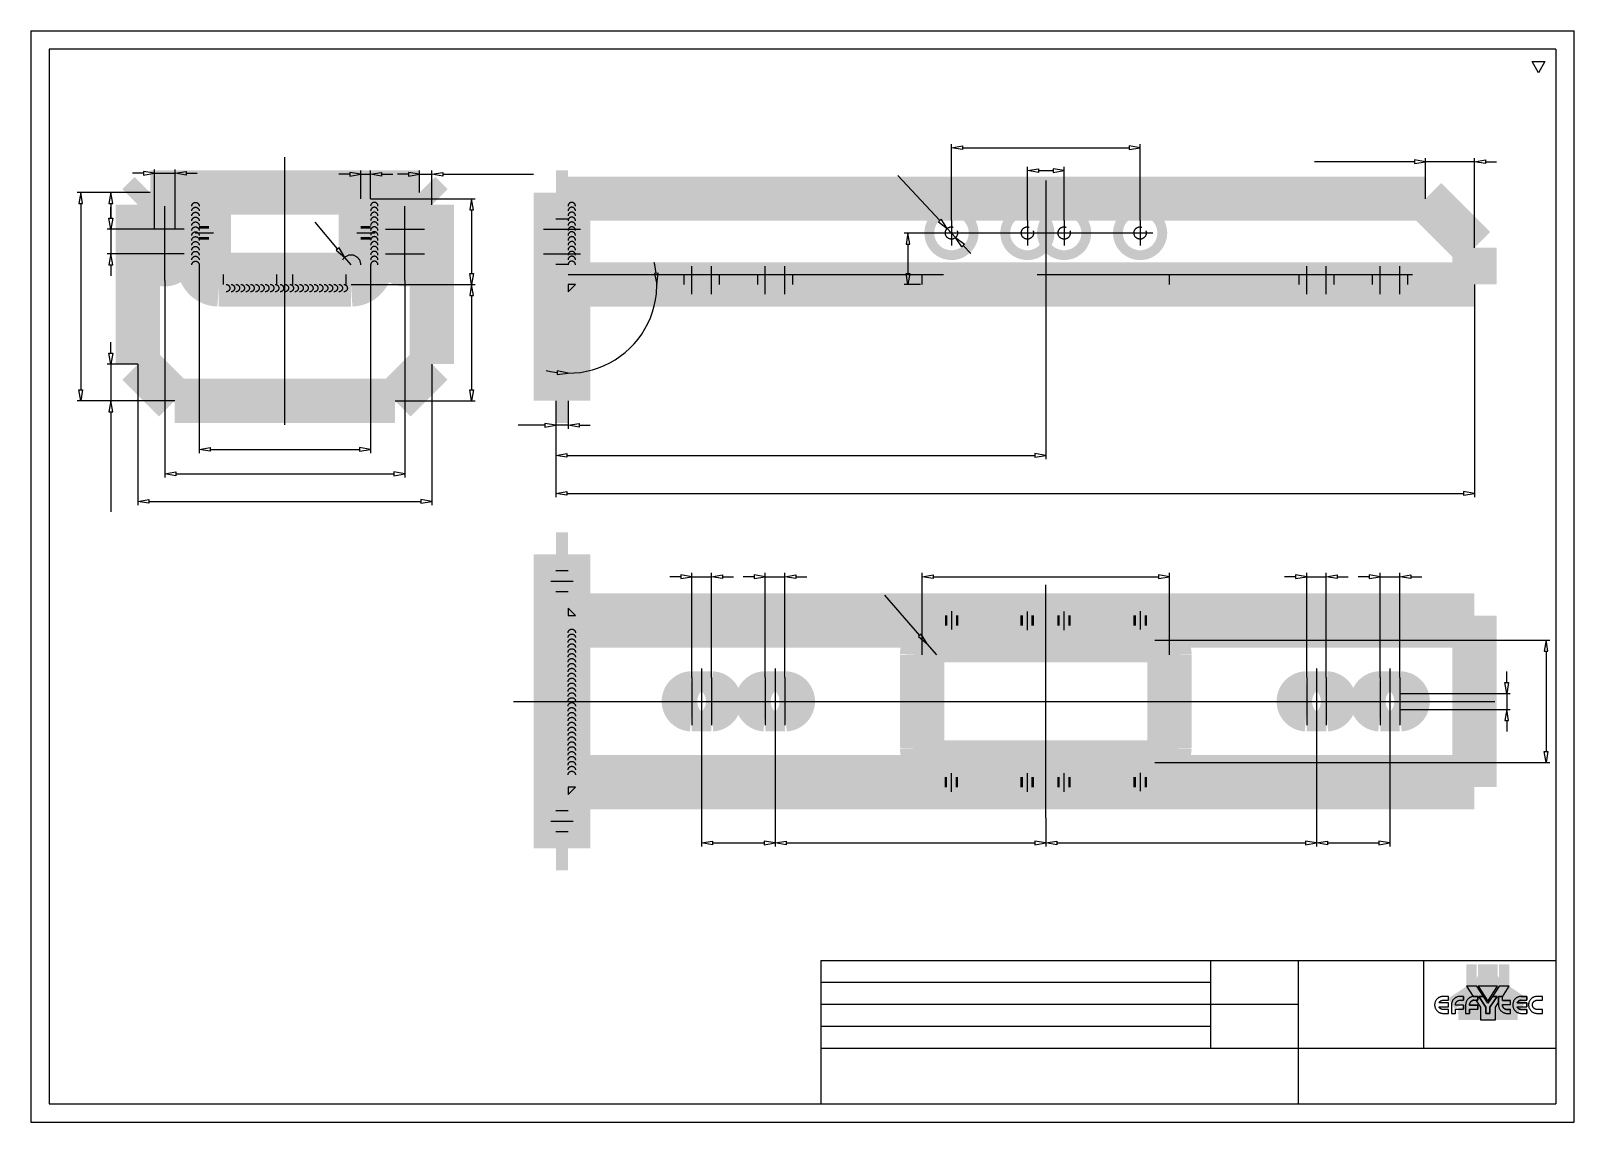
# Model space of a CAD drawing. Extents: x 0.1 to 49.5, y 17.6 to 52.5.
import ezdxf

# ---------------------------------------------------------------- set-up
doc = ezdxf.new("R2010")
doc.units = 0
doc.linetypes.add('1', pattern=[50.8, 31.75, -6.35, 6.35, -6.35])
doc.linetypes.add('2', pattern=[15, 12, -3])
doc.layers.get('0').update_dxf_attribs({"linetype": 'CONTINUOUS'})

msp = doc.modelspace()

# ---------------------------------------------------------------- linework, layer by layer
at = {"color": 7}
for points in [[(0.129, 52.527), (0.129, 17.631)], [(0.129, 52.527), (49.477, 52.527)], [(49.477, 17.631), (49.477, 52.527)], [(0.716, 51.939), (0.716, 18.218)], [(48.89, 51.939), (0.716, 51.939)], [(48.89, 51.939), (48.89, 18.218)], [(48.338, 51.189), (48.135, 51.542), (48.542, 51.542), (48.338, 51.189)], [(25.391, 22.8), (48.89, 22.8)], [(25.391, 22.8), (25.391, 18.218)], [(37.845, 22.8), (37.845, 19.981)], [(40.665, 18.218), (40.665, 22.8)], [(44.66, 22.773), (44.66, 19.981)], [(37.845, 22.095), (25.391, 22.095)], [(40.665, 21.39), (25.391, 21.39)], [(37.845, 20.685), (25.391, 20.685)], [(48.89, 19.981), (25.391, 19.981)], [(0.716, 18.218), (48.89, 18.218)], [(0.129, 17.631), (49.477, 17.631)]]:
    msp.add_lwpolyline(points, dxfattribs=at)
at = {"color": 5}
for points in [[(29.567, 46.46), (29.567, 48.906)], [(35.598, 46.46), (35.598, 48.906)], [(29.919, 48.847), (29.919, 48.729), (29.567, 48.788), (29.567, 48.788), (29.919, 48.847)], [(29.919, 48.788), (35.246, 48.788)], [(35.246, 48.847), (35.246, 48.729), (35.598, 48.788), (35.598, 48.788), (35.246, 48.847)], [(44.371, 48.4), (44.371, 48.282), (44.724, 48.341), (44.724, 48.341), (44.371, 48.4)], [(44.724, 47.16), (44.724, 48.459)], [(46.29, 45.593), (46.29, 48.459)], [(46.643, 48.4), (46.643, 48.282), (46.29, 48.341), (46.29, 48.341), (46.643, 48.4)], [(3.729, 47.975), (3.376, 47.975)], [(3.729, 48.034), (3.729, 47.916), (4.081, 47.975), (4.081, 47.975), (3.729, 48.034)], [(4.081, 46.181), (4.081, 48.092)], [(4.081, 47.975), (4.747, 47.975)], [(4.747, 46.181), (4.747, 48.092)], [(5.1, 48.034), (5.1, 47.916), (4.747, 47.975), (4.747, 47.975), (5.1, 48.034)], [(5.1, 47.975), (5.452, 47.975)], [(10.328, 47.94), (9.976, 47.94)], [(10.328, 47.998), (10.328, 47.881), (10.681, 47.94), (10.681, 47.94), (10.328, 47.998)], [(10.681, 47.16), (10.681, 48.057)], [(10.681, 47.94), (10.994, 47.94)], [(10.994, 47.16), (10.994, 48.057)], [(11.346, 47.998), (11.346, 47.881), (10.994, 47.94), (10.994, 47.94), (11.346, 47.998)], [(11.346, 47.94), (11.699, 47.94)], [(12.208, 47.942), (11.856, 47.942)], [(12.208, 48.001), (12.208, 47.883), (12.561, 47.942), (12.561, 47.942), (12.208, 48.001)], [(12.561, 47.356), (12.561, 48.059)], [(12.561, 47.942), (12.952, 47.942)], [(12.952, 46.964), (12.952, 48.059)], [(13.305, 48.001), (13.305, 47.883), (12.952, 47.942), (12.952, 47.942), (13.305, 48.001)], [(13.305, 47.942), (16.204, 47.942)], [(29.193, 46.464), (27.85, 47.903)], [(31.995, 46.46), (31.995, 48.174)], [(32.347, 48.115), (32.347, 47.998), (31.995, 48.057), (31.995, 48.057), (32.347, 48.115)], [(32.347, 48.057), (32.817, 48.057)], [(32.817, 48.115), (32.817, 47.998), (33.17, 48.057), (33.17, 48.057), (32.817, 48.115)], [(33.17, 46.46), (33.17, 48.174)], [(44.371, 48.341), (41.17, 48.341)], [(46.29, 48.341), (44.724, 48.341)], [(46.643, 48.341), (46.995, 48.341)], [(3.944, 47.356), (1.609, 47.356)], [(1.668, 47.003), (1.785, 47.003), (1.726, 47.356), (1.726, 47.356), (1.668, 47.003)], [(1.726, 47.003), (1.726, 41.05)], [(3.944, 47.356), (2.569, 47.356)], [(2.627, 47.003), (2.745, 47.003), (2.686, 47.356), (2.686, 47.356), (2.627, 47.003)], [(2.686, 47.003), (2.686, 46.533)], [(2.686, 46.533), (2.686, 46.886)], [(5.276, 46.925), (5.276, 46.933), (5.277, 46.941), (5.278, 46.949), (5.28, 46.957), (5.283, 46.965), (5.286, 46.973), (5.29, 46.98), (5.294, 46.987), (5.298, 46.994), (5.303, 47), (5.309, 47.006), (5.315, 47.012), (5.321, 47.017), (5.328, 47.022), (5.335, 47.027), (5.342, 47.03), (5.349, 47.034), (5.357, 47.037), (5.365, 47.039), (5.373, 47.041), (5.381, 47.042), (5.389, 47.042), (5.397, 47.042), (5.406, 47.042), (5.414, 47.041), (5.422, 47.039), (5.43, 47.037), (5.437, 47.034), (5.445, 47.03), (5.452, 47.027), (5.459, 47.022), (5.466, 47.017), (5.472, 47.012), (5.478, 47.006), (5.483, 47), (5.488, 46.994), (5.493, 46.987), (5.497, 46.98), (5.501, 46.973), (5.504, 46.965), (5.506, 46.957), (5.508, 46.949), (5.51, 46.941), (5.511, 46.925)], [(5.276, 46.768), (5.276, 46.776), (5.277, 46.784), (5.278, 46.793), (5.28, 46.801), (5.283, 46.808), (5.286, 46.816), (5.29, 46.823), (5.294, 46.83), (5.298, 46.837), (5.303, 46.844), (5.309, 46.85), (5.315, 46.855), (5.321, 46.861), (5.328, 46.866), (5.335, 46.87), (5.342, 46.874), (5.349, 46.877), (5.357, 46.88), (5.365, 46.882), (5.373, 46.884), (5.381, 46.885), (5.389, 46.886), (5.397, 46.886), (5.406, 46.885), (5.414, 46.884), (5.422, 46.882), (5.43, 46.88), (5.437, 46.877), (5.445, 46.874), (5.452, 46.87), (5.459, 46.866), (5.466, 46.861), (5.472, 46.855), (5.478, 46.85), (5.483, 46.844), (5.488, 46.837), (5.493, 46.83), (5.497, 46.823), (5.501, 46.816), (5.504, 46.808), (5.506, 46.801), (5.508, 46.793), (5.51, 46.784), (5.511, 46.768)], [(10.994, 47.16), (14.338, 47.16)], [(11.229, 46.925), (11.229, 46.933), (11.228, 46.941), (11.226, 46.949), (11.224, 46.957), (11.222, 46.965), (11.219, 46.973), (11.215, 46.98), (11.211, 46.987), (11.207, 46.994), (11.202, 47), (11.196, 47.006), (11.19, 47.012), (11.184, 47.017), (11.177, 47.022), (11.17, 47.027), (11.163, 47.03), (11.156, 47.034), (11.148, 47.037), (11.14, 47.039), (11.132, 47.041), (11.124, 47.042), (11.116, 47.042), (11.107, 47.042), (11.099, 47.042), (11.091, 47.041), (11.083, 47.039), (11.075, 47.037), (11.067, 47.034), (11.06, 47.03), (11.053, 47.027), (11.046, 47.022), (11.039, 47.017), (11.033, 47.012), (11.027, 47.006), (11.021, 47), (11.016, 46.994), (11.012, 46.987), (11.008, 46.98), (11.004, 46.973), (11.001, 46.965), (10.999, 46.957), (10.997, 46.949), (10.995, 46.941), (10.994, 46.925)], [(11.229, 46.768), (11.229, 46.776), (11.228, 46.784), (11.226, 46.793), (11.224, 46.801), (11.222, 46.808), (11.219, 46.816), (11.215, 46.823), (11.211, 46.83), (11.207, 46.837), (11.202, 46.844), (11.196, 46.85), (11.19, 46.855), (11.184, 46.861), (11.177, 46.866), (11.17, 46.87), (11.163, 46.874), (11.156, 46.877), (11.148, 46.88), (11.14, 46.882), (11.132, 46.884), (11.124, 46.885), (11.116, 46.886), (11.107, 46.886), (11.099, 46.885), (11.091, 46.884), (11.083, 46.882), (11.075, 46.88), (11.067, 46.877), (11.06, 46.874), (11.053, 46.87), (11.046, 46.866), (11.039, 46.861), (11.033, 46.855), (11.027, 46.85), (11.021, 46.844), (11.016, 46.837), (11.012, 46.83), (11.008, 46.823), (11.004, 46.816), (11.001, 46.808), (10.999, 46.801), (10.997, 46.793), (10.995, 46.784), (10.994, 46.768)], [(14.161, 46.807), (14.279, 46.807), (14.22, 47.16), (14.22, 47.16), (14.161, 46.807)], [(17.543, 46.925), (17.543, 46.933), (17.542, 46.941), (17.54, 46.949), (17.538, 46.957), (17.536, 46.965), (17.533, 46.973), (17.529, 46.98), (17.525, 46.987), (17.521, 46.994), (17.515, 47), (17.51, 47.006), (17.504, 47.012), (17.498, 47.017), (17.491, 47.022), (17.484, 47.027), (17.477, 47.03), (17.469, 47.034), (17.462, 47.037), (17.454, 47.039), (17.446, 47.041), (17.438, 47.042), (17.43, 47.042), (17.421, 47.042), (17.413, 47.042), (17.405, 47.041), (17.397, 47.039), (17.389, 47.037), (17.381, 47.034), (17.374, 47.03), (17.367, 47.027), (17.36, 47.022), (17.353, 47.017), (17.347, 47.012), (17.341, 47.006), (17.335, 47), (17.33, 46.994), (17.326, 46.987), (17.322, 46.98), (17.318, 46.973), (17.315, 46.965), (17.313, 46.957), (17.311, 46.949), (17.309, 46.941), (17.308, 46.925)], [(17.543, 46.768), (17.543, 46.776), (17.542, 46.784), (17.54, 46.793), (17.538, 46.801), (17.536, 46.808), (17.533, 46.816), (17.529, 46.823), (17.525, 46.83), (17.521, 46.837), (17.515, 46.844), (17.51, 46.85), (17.504, 46.855), (17.498, 46.861), (17.491, 46.866), (17.484, 46.87), (17.477, 46.874), (17.469, 46.877), (17.462, 46.88), (17.454, 46.882), (17.446, 46.884), (17.438, 46.885), (17.43, 46.886), (17.421, 46.886), (17.413, 46.885), (17.405, 46.884), (17.397, 46.882), (17.389, 46.88), (17.381, 46.877), (17.374, 46.874), (17.367, 46.87), (17.36, 46.866), (17.353, 46.861), (17.347, 46.855), (17.341, 46.85), (17.335, 46.844), (17.33, 46.837), (17.326, 46.83), (17.322, 46.823), (17.318, 46.816), (17.315, 46.808), (17.313, 46.801), (17.311, 46.793), (17.309, 46.784), (17.308, 46.768)], [(2.627, 46.533), (2.745, 46.533), (2.686, 46.181), (2.686, 46.181), (2.627, 46.533)], [(2.627, 46.533), (2.745, 46.533), (2.686, 46.181), (2.686, 46.181), (2.627, 46.533)], [(5.276, 46.611), (5.276, 46.62), (5.277, 46.628), (5.278, 46.636), (5.28, 46.644), (5.283, 46.652), (5.286, 46.659), (5.29, 46.667), (5.294, 46.674), (5.298, 46.681), (5.303, 46.687), (5.309, 46.693), (5.315, 46.699), (5.321, 46.704), (5.328, 46.709), (5.335, 46.713), (5.342, 46.717), (5.349, 46.72), (5.357, 46.723), (5.365, 46.725), (5.373, 46.727), (5.381, 46.728), (5.389, 46.729), (5.397, 46.729), (5.406, 46.728), (5.414, 46.727), (5.422, 46.725), (5.43, 46.723), (5.437, 46.72), (5.445, 46.717), (5.452, 46.713), (5.459, 46.709), (5.466, 46.704), (5.472, 46.699), (5.478, 46.693), (5.483, 46.687), (5.488, 46.681), (5.493, 46.674), (5.497, 46.667), (5.501, 46.659), (5.504, 46.652), (5.506, 46.644), (5.508, 46.636), (5.51, 46.628), (5.511, 46.611)], [(5.276, 46.455), (5.276, 46.463), (5.277, 46.471), (5.278, 46.479), (5.28, 46.487), (5.283, 46.495), (5.286, 46.503), (5.29, 46.51), (5.294, 46.517), (5.298, 46.524), (5.303, 46.53), (5.309, 46.536), (5.315, 46.542), (5.321, 46.547), (5.328, 46.552), (5.335, 46.557), (5.342, 46.56), (5.349, 46.564), (5.357, 46.567), (5.365, 46.569), (5.373, 46.571), (5.381, 46.572), (5.389, 46.572), (5.397, 46.572), (5.406, 46.572), (5.414, 46.571), (5.422, 46.569), (5.43, 46.567), (5.437, 46.564), (5.445, 46.56), (5.452, 46.557), (5.459, 46.552), (5.466, 46.547), (5.472, 46.542), (5.478, 46.536), (5.483, 46.53), (5.488, 46.524), (5.493, 46.517), (5.497, 46.51), (5.501, 46.503), (5.504, 46.495), (5.506, 46.487), (5.508, 46.479), (5.51, 46.471), (5.511, 46.455)], [(5.276, 46.298), (5.276, 46.306), (5.277, 46.314), (5.278, 46.323), (5.28, 46.331), (5.283, 46.338), (5.286, 46.346), (5.29, 46.353), (5.294, 46.36), (5.298, 46.367), (5.303, 46.374), (5.309, 46.38), (5.315, 46.385), (5.321, 46.391), (5.328, 46.396), (5.335, 46.4), (5.342, 46.404), (5.349, 46.407), (5.357, 46.41), (5.365, 46.412), (5.373, 46.414), (5.381, 46.415), (5.389, 46.416), (5.397, 46.416), (5.406, 46.415), (5.414, 46.414), (5.422, 46.412), (5.43, 46.41), (5.437, 46.407), (5.445, 46.404), (5.452, 46.4), (5.459, 46.396), (5.466, 46.391), (5.472, 46.385), (5.478, 46.38), (5.483, 46.374), (5.488, 46.367), (5.493, 46.36), (5.497, 46.353), (5.501, 46.346), (5.504, 46.338), (5.506, 46.331), (5.508, 46.323), (5.51, 46.314), (5.511, 46.298)], [(9.938, 45.553), (9.217, 46.406)], [(11.229, 46.611), (11.229, 46.62), (11.228, 46.628), (11.226, 46.636), (11.224, 46.644), (11.222, 46.652), (11.219, 46.659), (11.215, 46.667), (11.211, 46.674), (11.207, 46.681), (11.202, 46.687), (11.196, 46.693), (11.19, 46.699), (11.184, 46.704), (11.177, 46.709), (11.17, 46.713), (11.163, 46.717), (11.156, 46.72), (11.148, 46.723), (11.14, 46.725), (11.132, 46.727), (11.124, 46.728), (11.116, 46.729), (11.107, 46.729), (11.099, 46.728), (11.091, 46.727), (11.083, 46.725), (11.075, 46.723), (11.067, 46.72), (11.06, 46.717), (11.053, 46.713), (11.046, 46.709), (11.039, 46.704), (11.033, 46.699), (11.027, 46.693), (11.021, 46.687), (11.016, 46.681), (11.012, 46.674), (11.008, 46.667), (11.004, 46.659), (11.001, 46.652), (10.999, 46.644), (10.997, 46.636), (10.995, 46.628), (10.994, 46.611)], [(11.229, 46.455), (11.229, 46.463), (11.228, 46.471), (11.226, 46.479), (11.224, 46.487), (11.222, 46.495), (11.219, 46.503), (11.215, 46.51), (11.211, 46.517), (11.207, 46.524), (11.202, 46.53), (11.196, 46.536), (11.19, 46.542), (11.184, 46.547), (11.177, 46.552), (11.17, 46.557), (11.163, 46.56), (11.156, 46.564), (11.148, 46.567), (11.14, 46.569), (11.132, 46.571), (11.124, 46.572), (11.116, 46.572), (11.107, 46.572), (11.099, 46.572), (11.091, 46.571), (11.083, 46.569), (11.075, 46.567), (11.067, 46.564), (11.06, 46.56), (11.053, 46.557), (11.046, 46.552), (11.039, 46.547), (11.033, 46.542), (11.027, 46.536), (11.021, 46.53), (11.016, 46.524), (11.012, 46.517), (11.008, 46.51), (11.004, 46.503), (11.001, 46.495), (10.999, 46.487), (10.997, 46.479), (10.995, 46.471), (10.994, 46.455)], [(11.229, 46.298), (11.229, 46.306), (11.228, 46.314), (11.226, 46.323), (11.224, 46.331), (11.222, 46.338), (11.219, 46.346), (11.215, 46.353), (11.211, 46.36), (11.207, 46.367), (11.202, 46.374), (11.196, 46.38), (11.19, 46.385), (11.184, 46.391), (11.177, 46.396), (11.17, 46.4), (11.163, 46.404), (11.156, 46.407), (11.148, 46.41), (11.14, 46.412), (11.132, 46.414), (11.124, 46.415), (11.116, 46.416), (11.107, 46.416), (11.099, 46.415), (11.091, 46.414), (11.083, 46.412), (11.075, 46.41), (11.067, 46.407), (11.06, 46.404), (11.053, 46.4), (11.046, 46.396), (11.039, 46.391), (11.033, 46.385), (11.027, 46.38), (11.021, 46.374), (11.016, 46.367), (11.012, 46.36), (11.008, 46.353), (11.004, 46.346), (11.001, 46.338), (10.999, 46.331), (10.997, 46.323), (10.995, 46.314), (10.994, 46.298)], [(14.22, 46.807), (14.22, 44.771)], [(17.543, 46.611), (17.543, 46.62), (17.542, 46.628), (17.54, 46.636), (17.538, 46.644), (17.536, 46.652), (17.533, 46.659), (17.529, 46.667), (17.525, 46.674), (17.521, 46.681), (17.515, 46.687), (17.51, 46.693), (17.504, 46.699), (17.498, 46.704), (17.491, 46.709), (17.484, 46.713), (17.477, 46.717), (17.469, 46.72), (17.462, 46.723), (17.454, 46.725), (17.446, 46.727), (17.438, 46.728), (17.43, 46.729), (17.421, 46.729), (17.413, 46.728), (17.405, 46.727), (17.397, 46.725), (17.389, 46.723), (17.381, 46.72), (17.374, 46.717), (17.367, 46.713), (17.36, 46.709), (17.353, 46.704), (17.347, 46.699), (17.341, 46.693), (17.335, 46.687), (17.33, 46.681), (17.326, 46.674), (17.322, 46.667), (17.318, 46.659), (17.315, 46.652), (17.313, 46.644), (17.311, 46.636), (17.309, 46.628), (17.308, 46.611)], [(17.543, 46.455), (17.543, 46.463), (17.542, 46.471), (17.54, 46.479), (17.538, 46.487), (17.536, 46.495), (17.533, 46.503), (17.529, 46.51), (17.525, 46.517), (17.521, 46.524), (17.515, 46.53), (17.51, 46.536), (17.504, 46.542), (17.498, 46.547), (17.491, 46.552), (17.484, 46.557), (17.477, 46.56), (17.469, 46.564), (17.462, 46.567), (17.454, 46.569), (17.446, 46.571), (17.438, 46.572), (17.43, 46.572), (17.421, 46.572), (17.413, 46.572), (17.405, 46.571), (17.397, 46.569), (17.389, 46.567), (17.381, 46.564), (17.374, 46.56), (17.367, 46.557), (17.36, 46.552), (17.353, 46.547), (17.347, 46.542), (17.341, 46.536), (17.335, 46.53), (17.33, 46.524), (17.326, 46.517), (17.322, 46.51), (17.318, 46.503), (17.315, 46.495), (17.313, 46.487), (17.311, 46.479), (17.309, 46.471), (17.308, 46.455)], [(17.543, 46.298), (17.543, 46.306), (17.542, 46.314), (17.54, 46.323), (17.538, 46.331), (17.536, 46.338), (17.533, 46.346), (17.529, 46.353), (17.525, 46.36), (17.521, 46.367), (17.515, 46.374), (17.51, 46.38), (17.504, 46.385), (17.498, 46.391), (17.491, 46.396), (17.484, 46.4), (17.477, 46.404), (17.469, 46.407), (17.462, 46.41), (17.454, 46.412), (17.446, 46.414), (17.438, 46.415), (17.43, 46.416), (17.421, 46.416), (17.413, 46.415), (17.405, 46.414), (17.397, 46.412), (17.389, 46.41), (17.381, 46.407), (17.374, 46.404), (17.367, 46.4), (17.36, 46.396), (17.353, 46.391), (17.347, 46.385), (17.341, 46.38), (17.335, 46.374), (17.33, 46.367), (17.326, 46.36), (17.322, 46.353), (17.318, 46.346), (17.315, 46.338), (17.313, 46.331), (17.311, 46.323), (17.309, 46.314), (17.308, 46.298)], [(29.236, 46.504), (29.15, 46.424), (29.433, 46.206), (29.433, 46.206), (29.236, 46.504)], [(3.794, 46.181), (2.569, 46.181)], [(3.794, 46.181), (2.569, 46.181)], [(2.686, 46.181), (2.686, 45.397)], [(5.276, 46.141), (5.276, 46.15), (5.277, 46.158), (5.278, 46.166), (5.28, 46.174), (5.283, 46.182), (5.286, 46.189), (5.29, 46.197), (5.294, 46.204), (5.298, 46.211), (5.303, 46.217), (5.309, 46.223), (5.315, 46.229), (5.321, 46.234), (5.328, 46.239), (5.335, 46.243), (5.342, 46.247), (5.349, 46.25), (5.357, 46.253), (5.365, 46.255), (5.373, 46.257), (5.381, 46.258), (5.389, 46.259), (5.397, 46.259), (5.406, 46.258), (5.414, 46.257), (5.422, 46.255), (5.43, 46.253), (5.437, 46.25), (5.445, 46.247), (5.452, 46.243), (5.459, 46.239), (5.466, 46.234), (5.472, 46.229), (5.478, 46.223), (5.483, 46.217), (5.488, 46.211), (5.493, 46.204), (5.497, 46.197), (5.501, 46.189), (5.504, 46.182), (5.506, 46.174), (5.508, 46.166), (5.51, 46.158), (5.511, 46.141)], [(5.276, 45.985), (5.276, 45.993), (5.277, 46.001), (5.278, 46.009), (5.28, 46.017), (5.283, 46.025), (5.286, 46.033), (5.29, 46.04), (5.294, 46.047), (5.298, 46.054), (5.303, 46.06), (5.309, 46.066), (5.315, 46.072), (5.321, 46.077), (5.328, 46.082), (5.335, 46.087), (5.342, 46.09), (5.349, 46.094), (5.357, 46.097), (5.365, 46.099), (5.373, 46.101), (5.381, 46.102), (5.389, 46.102), (5.397, 46.102), (5.406, 46.102), (5.414, 46.101), (5.422, 46.099), (5.43, 46.097), (5.437, 46.094), (5.445, 46.09), (5.452, 46.087), (5.459, 46.082), (5.466, 46.077), (5.472, 46.072), (5.478, 46.066), (5.483, 46.06), (5.488, 46.054), (5.493, 46.047), (5.497, 46.04), (5.501, 46.033), (5.504, 46.025), (5.506, 46.017), (5.508, 46.009), (5.51, 46.001), (5.511, 45.985)], [(5.276, 45.828), (5.276, 45.836), (5.277, 45.845), (5.278, 45.853), (5.28, 45.861), (5.283, 45.868), (5.286, 45.876), (5.29, 45.883), (5.294, 45.89), (5.298, 45.897), (5.303, 45.904), (5.309, 45.91), (5.315, 45.915), (5.321, 45.921), (5.328, 45.926), (5.335, 45.93), (5.342, 45.934), (5.349, 45.937), (5.357, 45.94), (5.365, 45.942), (5.373, 45.944), (5.381, 45.945), (5.389, 45.946), (5.397, 45.946), (5.406, 45.945), (5.414, 45.944), (5.422, 45.942), (5.43, 45.94), (5.437, 45.937), (5.445, 45.934), (5.452, 45.93), (5.459, 45.926), (5.466, 45.921), (5.472, 45.915), (5.478, 45.91), (5.483, 45.904), (5.488, 45.897), (5.493, 45.89), (5.497, 45.883), (5.501, 45.876), (5.504, 45.868), (5.506, 45.861), (5.508, 45.853), (5.51, 45.845), (5.511, 45.828)], [(11.229, 46.141), (11.229, 46.15), (11.228, 46.158), (11.226, 46.166), (11.224, 46.174), (11.222, 46.182), (11.219, 46.189), (11.215, 46.197), (11.211, 46.204), (11.207, 46.211), (11.202, 46.217), (11.196, 46.223), (11.19, 46.229), (11.184, 46.234), (11.177, 46.239), (11.17, 46.243), (11.163, 46.247), (11.156, 46.25), (11.148, 46.253), (11.14, 46.255), (11.132, 46.257), (11.124, 46.258), (11.116, 46.259), (11.107, 46.259), (11.099, 46.258), (11.091, 46.257), (11.083, 46.255), (11.075, 46.253), (11.067, 46.25), (11.06, 46.247), (11.053, 46.243), (11.046, 46.239), (11.039, 46.234), (11.033, 46.229), (11.027, 46.223), (11.021, 46.217), (11.016, 46.211), (11.012, 46.204), (11.008, 46.197), (11.004, 46.189), (11.001, 46.182), (10.999, 46.174), (10.997, 46.166), (10.995, 46.158), (10.994, 46.141)], [(11.229, 45.985), (11.229, 45.993), (11.228, 46.001), (11.226, 46.009), (11.224, 46.017), (11.222, 46.025), (11.219, 46.033), (11.215, 46.04), (11.211, 46.047), (11.207, 46.054), (11.202, 46.06), (11.196, 46.066), (11.19, 46.072), (11.184, 46.077), (11.177, 46.082), (11.17, 46.087), (11.163, 46.09), (11.156, 46.094), (11.148, 46.097), (11.14, 46.099), (11.132, 46.101), (11.124, 46.102), (11.116, 46.102), (11.107, 46.102), (11.099, 46.102), (11.091, 46.101), (11.083, 46.099), (11.075, 46.097), (11.067, 46.094), (11.06, 46.09), (11.053, 46.087), (11.046, 46.082), (11.039, 46.077), (11.033, 46.072), (11.027, 46.066), (11.021, 46.06), (11.016, 46.054), (11.012, 46.047), (11.008, 46.04), (11.004, 46.033), (11.001, 46.025), (10.999, 46.017), (10.997, 46.009), (10.995, 46.001), (10.994, 45.985)], [(11.229, 45.828), (11.229, 45.836), (11.228, 45.845), (11.226, 45.853), (11.224, 45.861), (11.222, 45.868), (11.219, 45.876), (11.215, 45.883), (11.211, 45.89), (11.207, 45.897), (11.202, 45.904), (11.196, 45.91), (11.19, 45.915), (11.184, 45.921), (11.177, 45.926), (11.17, 45.93), (11.163, 45.934), (11.156, 45.937), (11.148, 45.94), (11.14, 45.942), (11.132, 45.944), (11.124, 45.945), (11.116, 45.946), (11.107, 45.946), (11.099, 45.945), (11.091, 45.944), (11.083, 45.942), (11.075, 45.94), (11.067, 45.937), (11.06, 45.934), (11.053, 45.93), (11.046, 45.926), (11.039, 45.921), (11.033, 45.915), (11.027, 45.91), (11.021, 45.904), (11.016, 45.897), (11.012, 45.89), (11.008, 45.883), (11.004, 45.876), (11.001, 45.868), (10.999, 45.861), (10.997, 45.853), (10.995, 45.845), (10.994, 45.828)], [(17.543, 46.141), (17.543, 46.15), (17.542, 46.158), (17.54, 46.166), (17.538, 46.174), (17.536, 46.182), (17.533, 46.189), (17.529, 46.197), (17.525, 46.204), (17.521, 46.211), (17.515, 46.217), (17.51, 46.223), (17.504, 46.229), (17.498, 46.234), (17.491, 46.239), (17.484, 46.243), (17.477, 46.247), (17.469, 46.25), (17.462, 46.253), (17.454, 46.255), (17.446, 46.257), (17.438, 46.258), (17.43, 46.259), (17.421, 46.259), (17.413, 46.258), (17.405, 46.257), (17.397, 46.255), (17.389, 46.253), (17.381, 46.25), (17.374, 46.247), (17.367, 46.243), (17.36, 46.239), (17.353, 46.234), (17.347, 46.229), (17.341, 46.223), (17.335, 46.217), (17.33, 46.211), (17.326, 46.204), (17.322, 46.197), (17.318, 46.189), (17.315, 46.182), (17.313, 46.174), (17.311, 46.166), (17.309, 46.158), (17.308, 46.141)], [(17.543, 45.985), (17.543, 45.993), (17.542, 46.001), (17.54, 46.009), (17.538, 46.017), (17.536, 46.025), (17.533, 46.033), (17.529, 46.04), (17.525, 46.047), (17.521, 46.054), (17.515, 46.06), (17.51, 46.066), (17.504, 46.072), (17.498, 46.077), (17.491, 46.082), (17.484, 46.087), (17.477, 46.09), (17.469, 46.094), (17.462, 46.097), (17.454, 46.099), (17.446, 46.101), (17.438, 46.102), (17.43, 46.102), (17.421, 46.102), (17.413, 46.102), (17.405, 46.101), (17.397, 46.099), (17.389, 46.097), (17.381, 46.094), (17.374, 46.09), (17.367, 46.087), (17.36, 46.082), (17.353, 46.077), (17.347, 46.072), (17.341, 46.066), (17.335, 46.06), (17.33, 46.054), (17.326, 46.047), (17.322, 46.04), (17.318, 46.033), (17.315, 46.025), (17.313, 46.017), (17.311, 46.009), (17.309, 46.001), (17.308, 45.985)], [(17.543, 45.828), (17.543, 45.836), (17.542, 45.845), (17.54, 45.853), (17.538, 45.861), (17.536, 45.868), (17.533, 45.876), (17.529, 45.883), (17.525, 45.89), (17.521, 45.897), (17.515, 45.904), (17.51, 45.91), (17.504, 45.915), (17.498, 45.921), (17.491, 45.926), (17.484, 45.93), (17.477, 45.934), (17.469, 45.937), (17.462, 45.94), (17.454, 45.942), (17.446, 45.944), (17.438, 45.945), (17.43, 45.946), (17.421, 45.946), (17.413, 45.945), (17.405, 45.944), (17.397, 45.942), (17.389, 45.94), (17.381, 45.937), (17.374, 45.934), (17.367, 45.93), (17.36, 45.926), (17.353, 45.921), (17.347, 45.915), (17.341, 45.91), (17.335, 45.904), (17.33, 45.897), (17.326, 45.89), (17.322, 45.883), (17.318, 45.876), (17.315, 45.868), (17.313, 45.861), (17.311, 45.853), (17.309, 45.845), (17.308, 45.828)], [(29.155, 46.063), (28.058, 46.063)], [(28.117, 45.711), (28.234, 45.711), (28.176, 46.063), (28.176, 46.063), (28.117, 45.711)], [(29.7, 45.92), (29.433, 46.206)], [(29.984, 45.702), (29.898, 45.622), (29.7, 45.92), (29.7, 45.92), (29.984, 45.702)], [(5.276, 45.671), (5.276, 45.68), (5.277, 45.688), (5.278, 45.696), (5.28, 45.704), (5.283, 45.712), (5.286, 45.719), (5.29, 45.727), (5.294, 45.734), (5.298, 45.741), (5.303, 45.747), (5.309, 45.753), (5.315, 45.759), (5.321, 45.764), (5.328, 45.769), (5.335, 45.773), (5.342, 45.777), (5.349, 45.78), (5.357, 45.783), (5.365, 45.786), (5.373, 45.787), (5.381, 45.788), (5.389, 45.789), (5.397, 45.789), (5.406, 45.788), (5.414, 45.787), (5.422, 45.786), (5.43, 45.783), (5.437, 45.78), (5.445, 45.777), (5.452, 45.773), (5.459, 45.769), (5.466, 45.764), (5.472, 45.759), (5.478, 45.753), (5.483, 45.747), (5.488, 45.741), (5.493, 45.734), (5.497, 45.727), (5.501, 45.719), (5.504, 45.712), (5.506, 45.704), (5.508, 45.696), (5.51, 45.688), (5.511, 45.671)], [(5.276, 45.515), (5.276, 45.523), (5.277, 45.531), (5.278, 45.539), (5.28, 45.547), (5.283, 45.555), (5.286, 45.563), (5.29, 45.57), (5.294, 45.577), (5.298, 45.584), (5.303, 45.59), (5.309, 45.596), (5.315, 45.602), (5.321, 45.607), (5.328, 45.612), (5.335, 45.617), (5.342, 45.62), (5.349, 45.624), (5.357, 45.627), (5.365, 45.629), (5.373, 45.631), (5.381, 45.632), (5.389, 45.632), (5.397, 45.632), (5.406, 45.632), (5.414, 45.631), (5.422, 45.629), (5.43, 45.627), (5.437, 45.624), (5.445, 45.62), (5.452, 45.617), (5.459, 45.612), (5.466, 45.607), (5.472, 45.602), (5.478, 45.596), (5.483, 45.59), (5.488, 45.584), (5.493, 45.577), (5.497, 45.57), (5.501, 45.563), (5.504, 45.555), (5.506, 45.547), (5.508, 45.539), (5.51, 45.531), (5.511, 45.515)], [(5.276, 45.358), (5.276, 45.366), (5.277, 45.375), (5.278, 45.383), (5.28, 45.391), (5.283, 45.398), (5.286, 45.406), (5.29, 45.413), (5.294, 45.42), (5.298, 45.427), (5.303, 45.434), (5.309, 45.44), (5.315, 45.445), (5.321, 45.451), (5.328, 45.456), (5.335, 45.46), (5.342, 45.464), (5.349, 45.467), (5.357, 45.47), (5.365, 45.472), (5.373, 45.474), (5.381, 45.475), (5.389, 45.476), (5.397, 45.476), (5.406, 45.475), (5.414, 45.474), (5.422, 45.472), (5.43, 45.47), (5.437, 45.467), (5.445, 45.464), (5.452, 45.46), (5.459, 45.456), (5.466, 45.451), (5.472, 45.445), (5.478, 45.44), (5.483, 45.434), (5.488, 45.427), (5.493, 45.42), (5.497, 45.413), (5.501, 45.406), (5.504, 45.398), (5.506, 45.391), (5.508, 45.383), (5.51, 45.375), (5.511, 45.358)], [(9.983, 45.591), (9.893, 45.516), (10.165, 45.284), (10.165, 45.284), (9.983, 45.591)], [(11.229, 45.671), (11.229, 45.68), (11.228, 45.688), (11.226, 45.696), (11.224, 45.704), (11.222, 45.712), (11.219, 45.719), (11.215, 45.727), (11.211, 45.734), (11.207, 45.741), (11.202, 45.747), (11.196, 45.753), (11.19, 45.759), (11.184, 45.764), (11.177, 45.769), (11.17, 45.773), (11.163, 45.777), (11.156, 45.78), (11.148, 45.783), (11.14, 45.786), (11.132, 45.787), (11.124, 45.788), (11.116, 45.789), (11.107, 45.789), (11.099, 45.788), (11.091, 45.787), (11.083, 45.786), (11.075, 45.783), (11.067, 45.78), (11.06, 45.777), (11.053, 45.773), (11.046, 45.769), (11.039, 45.764), (11.033, 45.759), (11.027, 45.753), (11.021, 45.747), (11.016, 45.741), (11.012, 45.734), (11.008, 45.727), (11.004, 45.719), (11.001, 45.712), (10.999, 45.704), (10.997, 45.696), (10.995, 45.688), (10.994, 45.671)], [(11.229, 45.515), (11.229, 45.523), (11.228, 45.531), (11.226, 45.539), (11.224, 45.547), (11.222, 45.555), (11.219, 45.563), (11.215, 45.57), (11.211, 45.577), (11.207, 45.584), (11.202, 45.59), (11.196, 45.596), (11.19, 45.602), (11.184, 45.607), (11.177, 45.612), (11.17, 45.617), (11.163, 45.62), (11.156, 45.624), (11.148, 45.627), (11.14, 45.629), (11.132, 45.631), (11.124, 45.632), (11.116, 45.632), (11.107, 45.632), (11.099, 45.632), (11.091, 45.631), (11.083, 45.629), (11.075, 45.627), (11.067, 45.624), (11.06, 45.62), (11.053, 45.617), (11.046, 45.612), (11.039, 45.607), (11.033, 45.602), (11.027, 45.596), (11.021, 45.59), (11.016, 45.584), (11.012, 45.577), (11.008, 45.57), (11.004, 45.563), (11.001, 45.555), (10.999, 45.547), (10.997, 45.539), (10.995, 45.531), (10.994, 45.515)], [(11.229, 45.358), (11.229, 45.366), (11.228, 45.375), (11.226, 45.383), (11.224, 45.391), (11.222, 45.398), (11.219, 45.406), (11.215, 45.413), (11.211, 45.42), (11.207, 45.427), (11.202, 45.434), (11.196, 45.44), (11.19, 45.445), (11.184, 45.451), (11.177, 45.456), (11.17, 45.46), (11.163, 45.464), (11.156, 45.467), (11.148, 45.47), (11.14, 45.472), (11.132, 45.474), (11.124, 45.475), (11.116, 45.476), (11.107, 45.476), (11.099, 45.475), (11.091, 45.474), (11.083, 45.472), (11.075, 45.47), (11.067, 45.467), (11.06, 45.464), (11.053, 45.46), (11.046, 45.456), (11.039, 45.451), (11.033, 45.445), (11.027, 45.44), (11.021, 45.434), (11.016, 45.427), (11.012, 45.42), (11.008, 45.413), (11.004, 45.406), (11.001, 45.398), (10.999, 45.391), (10.997, 45.383), (10.995, 45.375), (10.994, 45.358)], [(17.543, 45.671), (17.543, 45.68), (17.542, 45.688), (17.54, 45.696), (17.538, 45.704), (17.536, 45.712), (17.533, 45.719), (17.529, 45.727), (17.525, 45.734), (17.521, 45.741), (17.515, 45.747), (17.51, 45.753), (17.504, 45.759), (17.498, 45.764), (17.491, 45.769), (17.484, 45.773), (17.477, 45.777), (17.469, 45.78), (17.462, 45.783), (17.454, 45.786), (17.446, 45.787), (17.438, 45.788), (17.43, 45.789), (17.421, 45.789), (17.413, 45.788), (17.405, 45.787), (17.397, 45.786), (17.389, 45.783), (17.381, 45.78), (17.374, 45.777), (17.367, 45.773), (17.36, 45.769), (17.353, 45.764), (17.347, 45.759), (17.341, 45.753), (17.335, 45.747), (17.33, 45.741), (17.326, 45.734), (17.322, 45.727), (17.318, 45.719), (17.315, 45.712), (17.313, 45.704), (17.311, 45.696), (17.309, 45.688), (17.308, 45.671)], [(17.543, 45.515), (17.543, 45.523), (17.542, 45.531), (17.54, 45.539), (17.538, 45.547), (17.536, 45.555), (17.533, 45.563), (17.529, 45.57), (17.525, 45.577), (17.521, 45.584), (17.515, 45.59), (17.51, 45.596), (17.504, 45.602), (17.498, 45.607), (17.491, 45.612), (17.484, 45.617), (17.477, 45.62), (17.469, 45.624), (17.462, 45.627), (17.454, 45.629), (17.446, 45.631), (17.438, 45.632), (17.43, 45.632), (17.421, 45.632), (17.413, 45.632), (17.405, 45.631), (17.397, 45.629), (17.389, 45.627), (17.381, 45.624), (17.374, 45.62), (17.367, 45.617), (17.36, 45.612), (17.353, 45.607), (17.347, 45.602), (17.341, 45.596), (17.335, 45.59), (17.33, 45.584), (17.326, 45.577), (17.322, 45.57), (17.318, 45.563), (17.315, 45.555), (17.313, 45.547), (17.311, 45.539), (17.309, 45.531), (17.308, 45.515)], [(17.543, 45.358), (17.543, 45.366), (17.542, 45.375), (17.54, 45.383), (17.538, 45.391), (17.536, 45.398), (17.533, 45.406), (17.529, 45.413), (17.525, 45.42), (17.521, 45.427), (17.515, 45.434), (17.51, 45.44), (17.504, 45.445), (17.498, 45.451), (17.491, 45.456), (17.484, 45.46), (17.477, 45.464), (17.469, 45.467), (17.462, 45.47), (17.454, 45.472), (17.446, 45.474), (17.438, 45.475), (17.43, 45.476), (17.421, 45.476), (17.413, 45.475), (17.405, 45.474), (17.397, 45.472), (17.389, 45.47), (17.381, 45.467), (17.374, 45.464), (17.367, 45.46), (17.36, 45.456), (17.353, 45.451), (17.347, 45.445), (17.341, 45.44), (17.335, 45.434), (17.33, 45.427), (17.326, 45.42), (17.322, 45.413), (17.318, 45.406), (17.315, 45.398), (17.313, 45.391), (17.311, 45.383), (17.309, 45.375), (17.308, 45.358)], [(28.176, 45.711), (28.176, 44.771)], [(29.941, 45.662), (30.181, 45.405)], [(3.794, 45.397), (2.569, 45.397)], [(2.627, 45.045), (2.745, 45.045), (2.686, 45.397), (2.686, 45.397), (2.627, 45.045)], [(2.686, 45.045), (2.686, 44.692)], [(5.276, 45.202), (5.276, 45.21), (5.277, 45.218), (5.278, 45.226), (5.28, 45.234), (5.283, 45.242), (5.286, 45.249), (5.29, 45.257), (5.294, 45.264), (5.298, 45.271), (5.303, 45.277), (5.309, 45.283), (5.315, 45.289), (5.321, 45.294), (5.328, 45.299), (5.335, 45.303), (5.342, 45.307), (5.349, 45.31), (5.357, 45.313), (5.365, 45.316), (5.373, 45.317), (5.381, 45.318), (5.389, 45.319), (5.397, 45.319), (5.406, 45.318), (5.414, 45.317), (5.422, 45.316), (5.43, 45.313), (5.437, 45.31), (5.445, 45.307), (5.452, 45.303), (5.459, 45.299), (5.466, 45.294), (5.472, 45.289), (5.478, 45.283), (5.483, 45.277), (5.488, 45.271), (5.493, 45.264), (5.497, 45.257), (5.501, 45.249), (5.504, 45.242), (5.506, 45.234), (5.508, 45.226), (5.51, 45.218), (5.511, 45.202)], [(5.276, 45.045), (5.276, 45.053), (5.277, 45.061), (5.278, 45.069), (5.28, 45.077), (5.283, 45.085), (5.286, 45.093), (5.29, 45.1), (5.294, 45.107), (5.298, 45.114), (5.303, 45.12), (5.309, 45.126), (5.315, 45.132), (5.321, 45.137), (5.328, 45.142), (5.335, 45.147), (5.342, 45.15), (5.349, 45.154), (5.357, 45.157), (5.365, 45.159), (5.373, 45.161), (5.381, 45.162), (5.389, 45.162), (5.397, 45.162), (5.406, 45.162), (5.414, 45.161), (5.422, 45.159), (5.43, 45.157), (5.437, 45.154), (5.445, 45.15), (5.452, 45.147), (5.459, 45.142), (5.466, 45.137), (5.472, 45.132), (5.478, 45.126), (5.483, 45.12), (5.488, 45.114), (5.493, 45.107), (5.497, 45.1), (5.501, 45.093), (5.504, 45.085), (5.506, 45.077), (5.508, 45.069), (5.51, 45.061), (5.511, 45.045)], [(5.511, 45.045), (5.511, 39.026)], [(10.681, 45.045), (10.68, 45.067), (10.678, 45.088), (10.674, 45.11), (10.669, 45.131), (10.662, 45.152), (10.654, 45.172), (10.644, 45.192), (10.633, 45.211), (10.621, 45.229), (10.607, 45.246), (10.593, 45.263), (10.577, 45.278), (10.56, 45.292), (10.543, 45.305), (10.524, 45.316), (10.505, 45.326), (10.485, 45.335), (10.464, 45.343), (10.443, 45.349), (10.422, 45.353), (10.4, 45.356), (10.378, 45.358), (10.356, 45.358), (10.335, 45.356), (10.313, 45.353), (10.292, 45.349), (10.271, 45.343), (10.25, 45.335), (10.23, 45.326), (10.211, 45.316), (10.192, 45.305), (10.174, 45.292), (10.158, 45.278), (10.142, 45.263), (10.127, 45.246), (10.114, 45.229), (10.102, 45.211), (10.092, 45.194)], [(10.367, 45.045), (10.165, 45.284)], [(11.229, 45.202), (11.229, 45.21), (11.228, 45.218), (11.226, 45.226), (11.224, 45.234), (11.222, 45.242), (11.219, 45.249), (11.215, 45.257), (11.211, 45.264), (11.207, 45.271), (11.202, 45.277), (11.196, 45.283), (11.19, 45.289), (11.184, 45.294), (11.177, 45.299), (11.17, 45.303), (11.163, 45.307), (11.156, 45.31), (11.148, 45.313), (11.14, 45.316), (11.132, 45.317), (11.124, 45.318), (11.116, 45.319), (11.107, 45.319), (11.099, 45.318), (11.091, 45.317), (11.083, 45.316), (11.075, 45.313), (11.067, 45.31), (11.06, 45.307), (11.053, 45.303), (11.046, 45.299), (11.039, 45.294), (11.033, 45.289), (11.027, 45.283), (11.021, 45.277), (11.016, 45.271), (11.012, 45.264), (11.008, 45.257), (11.004, 45.249), (11.001, 45.242), (10.999, 45.234), (10.997, 45.226), (10.995, 45.218), (10.994, 45.202)], [(11.229, 45.045), (11.229, 45.053), (11.228, 45.061), (11.226, 45.069), (11.224, 45.077), (11.222, 45.085), (11.219, 45.093), (11.215, 45.1), (11.211, 45.107), (11.207, 45.114), (11.202, 45.12), (11.196, 45.126), (11.19, 45.132), (11.184, 45.137), (11.177, 45.142), (11.17, 45.147), (11.163, 45.15), (11.156, 45.154), (11.148, 45.157), (11.14, 45.159), (11.132, 45.161), (11.124, 45.162), (11.116, 45.162), (11.107, 45.162), (11.099, 45.162), (11.091, 45.161), (11.083, 45.159), (11.075, 45.157), (11.067, 45.154), (11.06, 45.15), (11.053, 45.147), (11.046, 45.142), (11.039, 45.137), (11.033, 45.132), (11.027, 45.126), (11.021, 45.12), (11.016, 45.114), (11.012, 45.107), (11.008, 45.1), (11.004, 45.093), (11.001, 45.085), (10.999, 45.077), (10.997, 45.069), (10.995, 45.061), (10.994, 45.045)], [(10.994, 45.045), (10.994, 39.026)], [(17.543, 45.202), (17.543, 45.21), (17.542, 45.218), (17.54, 45.226), (17.538, 45.234), (17.536, 45.242), (17.533, 45.249), (17.529, 45.257), (17.525, 45.264), (17.521, 45.271), (17.515, 45.277), (17.51, 45.283), (17.504, 45.289), (17.498, 45.294), (17.491, 45.299), (17.484, 45.303), (17.477, 45.307), (17.469, 45.31), (17.462, 45.313), (17.454, 45.316), (17.446, 45.317), (17.438, 45.318), (17.43, 45.319), (17.421, 45.319), (17.413, 45.318), (17.405, 45.317), (17.397, 45.316), (17.389, 45.313), (17.381, 45.31), (17.374, 45.307), (17.367, 45.303), (17.36, 45.299), (17.353, 45.294), (17.347, 45.289), (17.341, 45.283), (17.335, 45.277), (17.33, 45.271), (17.326, 45.264), (17.322, 45.257), (17.318, 45.249), (17.315, 45.242), (17.313, 45.234), (17.311, 45.226), (17.309, 45.218), (17.308, 45.202)], [(17.543, 45.045), (17.543, 45.053), (17.542, 45.061), (17.54, 45.069), (17.538, 45.077), (17.536, 45.085), (17.533, 45.093), (17.529, 45.1), (17.525, 45.107), (17.521, 45.114), (17.515, 45.12), (17.51, 45.126), (17.504, 45.132), (17.498, 45.137), (17.491, 45.142), (17.484, 45.147), (17.477, 45.15), (17.469, 45.154), (17.462, 45.157), (17.454, 45.159), (17.446, 45.161), (17.438, 45.162), (17.43, 45.162), (17.421, 45.162), (17.413, 45.162), (17.405, 45.161), (17.397, 45.159), (17.389, 45.157), (17.381, 45.154), (17.374, 45.15), (17.367, 45.147), (17.36, 45.142), (17.353, 45.137), (17.347, 45.132), (17.341, 45.126), (17.335, 45.12), (17.33, 45.114), (17.326, 45.107), (17.322, 45.1), (17.318, 45.093), (17.315, 45.085), (17.313, 45.077), (17.311, 45.069), (17.309, 45.061), (17.308, 45.045)], [(20.125, 44.77), (20.104, 44.91), (20.076, 45.048), (20.059, 45.116)], [(4.414, 44.546), (4.414, 38.245)], [(6.372, 44.418), (6.381, 44.418), (6.389, 44.417), (6.397, 44.416), (6.405, 44.414), (6.413, 44.411), (6.42, 44.408), (6.428, 44.404), (6.435, 44.4), (6.442, 44.396), (6.448, 44.391), (6.454, 44.385), (6.46, 44.379), (6.465, 44.373), (6.47, 44.366), (6.474, 44.359), (6.478, 44.352), (6.481, 44.345), (6.484, 44.337), (6.486, 44.329), (6.488, 44.321), (6.489, 44.313), (6.49, 44.305), (6.49, 44.297), (6.489, 44.288), (6.488, 44.28), (6.486, 44.272), (6.484, 44.264), (6.481, 44.257), (6.478, 44.249), (6.474, 44.242), (6.47, 44.235), (6.465, 44.228), (6.46, 44.222), (6.454, 44.216), (6.448, 44.211), (6.442, 44.206), (6.435, 44.201), (6.428, 44.197), (6.42, 44.193), (6.413, 44.19), (6.405, 44.188), (6.397, 44.186), (6.389, 44.184), (6.372, 44.183)], [(6.529, 44.418), (6.537, 44.418), (6.546, 44.417), (6.554, 44.416), (6.562, 44.414), (6.569, 44.411), (6.577, 44.408), (6.584, 44.404), (6.591, 44.4), (6.598, 44.396), (6.605, 44.391), (6.611, 44.385), (6.616, 44.379), (6.622, 44.373), (6.627, 44.366), (6.631, 44.359), (6.635, 44.352), (6.638, 44.345), (6.641, 44.337), (6.643, 44.329), (6.645, 44.321), (6.646, 44.313), (6.647, 44.305), (6.647, 44.297), (6.646, 44.288), (6.645, 44.28), (6.643, 44.272), (6.641, 44.264), (6.638, 44.257), (6.635, 44.249), (6.631, 44.242), (6.627, 44.235), (6.622, 44.228), (6.616, 44.222), (6.611, 44.216), (6.605, 44.211), (6.598, 44.206), (6.591, 44.201), (6.584, 44.197), (6.577, 44.193), (6.569, 44.19), (6.562, 44.188), (6.554, 44.186), (6.546, 44.184), (6.529, 44.183)], [(6.686, 44.418), (6.694, 44.418), (6.702, 44.417), (6.71, 44.416), (6.718, 44.414), (6.726, 44.411), (6.734, 44.408), (6.741, 44.404), (6.748, 44.4), (6.755, 44.396), (6.761, 44.391), (6.767, 44.385), (6.773, 44.379), (6.778, 44.373), (6.783, 44.366), (6.788, 44.359), (6.791, 44.352), (6.795, 44.345), (6.798, 44.337), (6.8, 44.329), (6.802, 44.321), (6.803, 44.313), (6.803, 44.305), (6.803, 44.297), (6.803, 44.288), (6.802, 44.28), (6.8, 44.272), (6.798, 44.264), (6.795, 44.257), (6.791, 44.249), (6.788, 44.242), (6.783, 44.235), (6.778, 44.228), (6.773, 44.222), (6.767, 44.216), (6.761, 44.211), (6.755, 44.206), (6.748, 44.201), (6.741, 44.197), (6.734, 44.193), (6.726, 44.19), (6.718, 44.188), (6.71, 44.186), (6.702, 44.184), (6.686, 44.183)], [(6.842, 44.418), (6.851, 44.418), (6.859, 44.417), (6.867, 44.416), (6.875, 44.414), (6.883, 44.411), (6.89, 44.408), (6.898, 44.404), (6.905, 44.4), (6.912, 44.396), (6.918, 44.391), (6.924, 44.385), (6.93, 44.379), (6.935, 44.373), (6.94, 44.366), (6.944, 44.359), (6.948, 44.352), (6.951, 44.345), (6.954, 44.337), (6.956, 44.329), (6.958, 44.321), (6.959, 44.313), (6.96, 44.305), (6.96, 44.297), (6.959, 44.288), (6.958, 44.28), (6.956, 44.272), (6.954, 44.264), (6.951, 44.257), (6.948, 44.249), (6.944, 44.242), (6.94, 44.235), (6.935, 44.228), (6.93, 44.222), (6.924, 44.216), (6.918, 44.211), (6.912, 44.206), (6.905, 44.201), (6.898, 44.197), (6.89, 44.193), (6.883, 44.19), (6.875, 44.188), (6.867, 44.186), (6.859, 44.184), (6.842, 44.183)], [(6.999, 44.418), (7.007, 44.418), (7.015, 44.417), (7.024, 44.416), (7.032, 44.414), (7.039, 44.411), (7.047, 44.408), (7.054, 44.404), (7.061, 44.4), (7.068, 44.396), (7.075, 44.391), (7.081, 44.385), (7.086, 44.379), (7.092, 44.373), (7.097, 44.366), (7.101, 44.359), (7.105, 44.352), (7.108, 44.345), (7.111, 44.337), (7.113, 44.329), (7.115, 44.321), (7.116, 44.313), (7.117, 44.305), (7.117, 44.297), (7.116, 44.288), (7.115, 44.28), (7.113, 44.272), (7.111, 44.264), (7.108, 44.257), (7.105, 44.249), (7.101, 44.242), (7.097, 44.235), (7.092, 44.228), (7.086, 44.222), (7.081, 44.216), (7.075, 44.211), (7.068, 44.206), (7.061, 44.201), (7.054, 44.197), (7.047, 44.193), (7.039, 44.19), (7.032, 44.188), (7.024, 44.186), (7.015, 44.184), (6.999, 44.183)], [(7.156, 44.418), (7.164, 44.418), (7.172, 44.417), (7.18, 44.416), (7.188, 44.414), (7.196, 44.411), (7.204, 44.408), (7.211, 44.404), (7.218, 44.4), (7.225, 44.396), (7.231, 44.391), (7.237, 44.385), (7.243, 44.379), (7.248, 44.373), (7.253, 44.366), (7.258, 44.359), (7.261, 44.352), (7.265, 44.345), (7.268, 44.337), (7.27, 44.329), (7.272, 44.321), (7.273, 44.313), (7.273, 44.305), (7.273, 44.297), (7.273, 44.288), (7.272, 44.28), (7.27, 44.272), (7.268, 44.264), (7.265, 44.257), (7.261, 44.249), (7.258, 44.242), (7.253, 44.235), (7.248, 44.228), (7.243, 44.222), (7.237, 44.216), (7.231, 44.211), (7.225, 44.206), (7.218, 44.201), (7.211, 44.197), (7.204, 44.193), (7.196, 44.19), (7.188, 44.188), (7.18, 44.186), (7.172, 44.184), (7.156, 44.183)], [(7.312, 44.418), (7.321, 44.418), (7.329, 44.417), (7.337, 44.416), (7.345, 44.414), (7.353, 44.411), (7.36, 44.408), (7.368, 44.404), (7.375, 44.4), (7.382, 44.396), (7.388, 44.391), (7.394, 44.385), (7.4, 44.379), (7.405, 44.373), (7.41, 44.366), (7.414, 44.359), (7.418, 44.352), (7.421, 44.345), (7.424, 44.337), (7.426, 44.329), (7.428, 44.321), (7.429, 44.313), (7.43, 44.305), (7.43, 44.297), (7.429, 44.288), (7.428, 44.28), (7.426, 44.272), (7.424, 44.264), (7.421, 44.257), (7.418, 44.249), (7.414, 44.242), (7.41, 44.235), (7.405, 44.228), (7.4, 44.222), (7.394, 44.216), (7.388, 44.211), (7.382, 44.206), (7.375, 44.201), (7.368, 44.197), (7.36, 44.193), (7.353, 44.19), (7.345, 44.188), (7.337, 44.186), (7.329, 44.184), (7.312, 44.183)], [(7.469, 44.418), (7.477, 44.418), (7.485, 44.417), (7.494, 44.416), (7.502, 44.414), (7.509, 44.411), (7.517, 44.408), (7.524, 44.404), (7.531, 44.4), (7.538, 44.396), (7.545, 44.391), (7.551, 44.385), (7.556, 44.379), (7.562, 44.373), (7.567, 44.366), (7.571, 44.359), (7.575, 44.352), (7.578, 44.345), (7.581, 44.337), (7.583, 44.329), (7.585, 44.321), (7.586, 44.313), (7.587, 44.305), (7.587, 44.297), (7.586, 44.288), (7.585, 44.28), (7.583, 44.272), (7.581, 44.264), (7.578, 44.257), (7.575, 44.249), (7.571, 44.242), (7.567, 44.235), (7.562, 44.228), (7.556, 44.222), (7.551, 44.216), (7.545, 44.211), (7.538, 44.206), (7.531, 44.201), (7.524, 44.197), (7.517, 44.193), (7.509, 44.19), (7.502, 44.188), (7.494, 44.186), (7.485, 44.184), (7.469, 44.183)], [(7.626, 44.418), (7.634, 44.418), (7.642, 44.417), (7.65, 44.416), (7.658, 44.414), (7.666, 44.411), (7.674, 44.408), (7.681, 44.404), (7.688, 44.4), (7.695, 44.396), (7.701, 44.391), (7.707, 44.385), (7.713, 44.379), (7.718, 44.373), (7.723, 44.366), (7.728, 44.359), (7.731, 44.352), (7.735, 44.345), (7.738, 44.337), (7.74, 44.329), (7.741, 44.321), (7.743, 44.313), (7.743, 44.305), (7.743, 44.297), (7.743, 44.288), (7.741, 44.28), (7.74, 44.272), (7.738, 44.264), (7.735, 44.257), (7.731, 44.249), (7.728, 44.242), (7.723, 44.235), (7.718, 44.228), (7.713, 44.222), (7.707, 44.216), (7.701, 44.211), (7.695, 44.206), (7.688, 44.201), (7.681, 44.197), (7.674, 44.193), (7.666, 44.19), (7.658, 44.188), (7.65, 44.186), (7.642, 44.184), (7.626, 44.183)], [(7.782, 44.418), (7.791, 44.418), (7.799, 44.417), (7.807, 44.416), (7.815, 44.414), (7.823, 44.411), (7.83, 44.408), (7.838, 44.404), (7.845, 44.4), (7.852, 44.396), (7.858, 44.391), (7.864, 44.385), (7.87, 44.379), (7.875, 44.373), (7.88, 44.366), (7.884, 44.359), (7.888, 44.352), (7.891, 44.345), (7.894, 44.337), (7.896, 44.329), (7.898, 44.321), (7.899, 44.313), (7.9, 44.305), (7.9, 44.297), (7.899, 44.288), (7.898, 44.28), (7.896, 44.272), (7.894, 44.264), (7.891, 44.257), (7.888, 44.249), (7.884, 44.242), (7.88, 44.235), (7.875, 44.228), (7.87, 44.222), (7.864, 44.216), (7.858, 44.211), (7.852, 44.206), (7.845, 44.201), (7.838, 44.197), (7.83, 44.193), (7.823, 44.19), (7.815, 44.188), (7.807, 44.186), (7.799, 44.184), (7.782, 44.183)], [(7.939, 44.418), (7.947, 44.418), (7.955, 44.417), (7.964, 44.416), (7.971, 44.414), (7.979, 44.411), (7.987, 44.408), (7.994, 44.404), (8.001, 44.4), (8.008, 44.396), (8.015, 44.391), (8.021, 44.385), (8.026, 44.379), (8.032, 44.373), (8.037, 44.366), (8.041, 44.359), (8.045, 44.352), (8.048, 44.345), (8.051, 44.337), (8.053, 44.329), (8.055, 44.321), (8.056, 44.313), (8.057, 44.305), (8.057, 44.297), (8.056, 44.288), (8.055, 44.28), (8.053, 44.272), (8.051, 44.264), (8.048, 44.257), (8.045, 44.249), (8.041, 44.242), (8.037, 44.235), (8.032, 44.228), (8.026, 44.222), (8.021, 44.216), (8.015, 44.211), (8.008, 44.206), (8.001, 44.201), (7.994, 44.197), (7.987, 44.193), (7.979, 44.19), (7.971, 44.188), (7.964, 44.186), (7.955, 44.184), (7.939, 44.183)], [(8.096, 44.418), (8.104, 44.418), (8.112, 44.417), (8.12, 44.416), (8.128, 44.414), (8.136, 44.411), (8.144, 44.408), (8.151, 44.404), (8.158, 44.4), (8.165, 44.396), (8.171, 44.391), (8.177, 44.385), (8.183, 44.379), (8.188, 44.373), (8.193, 44.366), (8.198, 44.359), (8.201, 44.352), (8.205, 44.345), (8.208, 44.337), (8.21, 44.329), (8.211, 44.321), (8.213, 44.313), (8.213, 44.305), (8.213, 44.297), (8.213, 44.288), (8.211, 44.28), (8.21, 44.272), (8.208, 44.264), (8.205, 44.257), (8.201, 44.249), (8.198, 44.242), (8.193, 44.235), (8.188, 44.228), (8.183, 44.222), (8.177, 44.216), (8.171, 44.211), (8.165, 44.206), (8.158, 44.201), (8.151, 44.197), (8.144, 44.193), (8.136, 44.19), (8.128, 44.188), (8.12, 44.186), (8.112, 44.184), (8.096, 44.183)], [(8.252, 44.418), (8.261, 44.418), (8.269, 44.417), (8.277, 44.416), (8.285, 44.414), (8.293, 44.411), (8.3, 44.408), (8.308, 44.404), (8.315, 44.4), (8.321, 44.396), (8.328, 44.391), (8.334, 44.385), (8.34, 44.379), (8.345, 44.373), (8.35, 44.366), (8.354, 44.359), (8.358, 44.352), (8.361, 44.345), (8.364, 44.337), (8.366, 44.329), (8.368, 44.321), (8.369, 44.313), (8.37, 44.305), (8.37, 44.297), (8.369, 44.288), (8.368, 44.28), (8.366, 44.272), (8.364, 44.264), (8.361, 44.257), (8.358, 44.249), (8.354, 44.242), (8.35, 44.235), (8.345, 44.228), (8.34, 44.222), (8.334, 44.216), (8.328, 44.211), (8.321, 44.206), (8.315, 44.201), (8.308, 44.197), (8.3, 44.193), (8.293, 44.19), (8.285, 44.188), (8.277, 44.186), (8.269, 44.184), (8.252, 44.183)], [(8.409, 44.418), (8.417, 44.418), (8.425, 44.417), (8.434, 44.416), (8.441, 44.414), (8.449, 44.411), (8.457, 44.408), (8.464, 44.404), (8.471, 44.4), (8.478, 44.396), (8.485, 44.391), (8.491, 44.385), (8.496, 44.379), (8.502, 44.373), (8.506, 44.366), (8.511, 44.359), (8.515, 44.352), (8.518, 44.345), (8.521, 44.337), (8.523, 44.329), (8.525, 44.321), (8.526, 44.313), (8.527, 44.305), (8.527, 44.297), (8.526, 44.288), (8.525, 44.28), (8.523, 44.272), (8.521, 44.264), (8.518, 44.257), (8.515, 44.249), (8.511, 44.242), (8.506, 44.235), (8.502, 44.228), (8.496, 44.222), (8.491, 44.216), (8.485, 44.211), (8.478, 44.206), (8.471, 44.201), (8.464, 44.197), (8.457, 44.193), (8.449, 44.19), (8.441, 44.188), (8.434, 44.186), (8.425, 44.184), (8.409, 44.183)], [(8.566, 44.418), (8.574, 44.418), (8.582, 44.417), (8.59, 44.416), (8.598, 44.414), (8.606, 44.411), (8.614, 44.408), (8.621, 44.404), (8.628, 44.4), (8.635, 44.396), (8.641, 44.391), (8.647, 44.385), (8.653, 44.379), (8.658, 44.373), (8.663, 44.366), (8.668, 44.359), (8.671, 44.352), (8.675, 44.345), (8.677, 44.337), (8.68, 44.329), (8.681, 44.321), (8.683, 44.313), (8.683, 44.305), (8.683, 44.297), (8.683, 44.288), (8.681, 44.28), (8.68, 44.272), (8.677, 44.264), (8.675, 44.257), (8.671, 44.249), (8.668, 44.242), (8.663, 44.235), (8.658, 44.228), (8.653, 44.222), (8.647, 44.216), (8.641, 44.211), (8.635, 44.206), (8.628, 44.201), (8.621, 44.197), (8.614, 44.193), (8.606, 44.19), (8.598, 44.188), (8.59, 44.186), (8.582, 44.184), (8.566, 44.183)], [(8.722, 44.418), (8.731, 44.418), (8.739, 44.417), (8.747, 44.416), (8.755, 44.414), (8.763, 44.411), (8.77, 44.408), (8.778, 44.404), (8.785, 44.4), (8.791, 44.396), (8.798, 44.391), (8.804, 44.385), (8.81, 44.379), (8.815, 44.373), (8.82, 44.366), (8.824, 44.359), (8.828, 44.352), (8.831, 44.345), (8.834, 44.337), (8.836, 44.329), (8.838, 44.321), (8.839, 44.313), (8.84, 44.305), (8.84, 44.297), (8.839, 44.288), (8.838, 44.28), (8.836, 44.272), (8.834, 44.264), (8.831, 44.257), (8.828, 44.249), (8.824, 44.242), (8.82, 44.235), (8.815, 44.228), (8.81, 44.222), (8.804, 44.216), (8.798, 44.211), (8.791, 44.206), (8.785, 44.201), (8.778, 44.197), (8.77, 44.193), (8.763, 44.19), (8.755, 44.188), (8.747, 44.186), (8.739, 44.184), (8.722, 44.183)], [(8.879, 44.418), (8.887, 44.418), (8.895, 44.417), (8.904, 44.416), (8.911, 44.414), (8.919, 44.411), (8.927, 44.408), (8.934, 44.404), (8.941, 44.4), (8.948, 44.396), (8.955, 44.391), (8.961, 44.385), (8.966, 44.379), (8.972, 44.373), (8.976, 44.366), (8.981, 44.359), (8.985, 44.352), (8.988, 44.345), (8.991, 44.337), (8.993, 44.329), (8.995, 44.321), (8.996, 44.313), (8.996, 44.305), (8.996, 44.297), (8.996, 44.288), (8.995, 44.28), (8.993, 44.272), (8.991, 44.264), (8.988, 44.257), (8.985, 44.249), (8.981, 44.242), (8.976, 44.235), (8.972, 44.228), (8.966, 44.222), (8.961, 44.216), (8.955, 44.211), (8.948, 44.206), (8.941, 44.201), (8.934, 44.197), (8.927, 44.193), (8.919, 44.19), (8.911, 44.188), (8.904, 44.186), (8.895, 44.184), (8.879, 44.183)], [(9.036, 44.418), (9.044, 44.418), (9.052, 44.417), (9.06, 44.416), (9.068, 44.414), (9.076, 44.411), (9.084, 44.408), (9.091, 44.404), (9.098, 44.4), (9.105, 44.396), (9.111, 44.391), (9.117, 44.385), (9.123, 44.379), (9.128, 44.373), (9.133, 44.366), (9.137, 44.359), (9.141, 44.352), (9.145, 44.345), (9.147, 44.337), (9.15, 44.329), (9.151, 44.321), (9.153, 44.313), (9.153, 44.305), (9.153, 44.297), (9.153, 44.288), (9.151, 44.28), (9.15, 44.272), (9.147, 44.264), (9.145, 44.257), (9.141, 44.249), (9.137, 44.242), (9.133, 44.235), (9.128, 44.228), (9.123, 44.222), (9.117, 44.216), (9.111, 44.211), (9.105, 44.206), (9.098, 44.201), (9.091, 44.197), (9.084, 44.193), (9.076, 44.19), (9.068, 44.188), (9.06, 44.186), (9.052, 44.184), (9.036, 44.183)], [(9.192, 44.418), (9.201, 44.418), (9.209, 44.417), (9.217, 44.416), (9.225, 44.414), (9.233, 44.411), (9.24, 44.408), (9.248, 44.404), (9.255, 44.4), (9.261, 44.396), (9.268, 44.391), (9.274, 44.385), (9.28, 44.379), (9.285, 44.373), (9.29, 44.366), (9.294, 44.359), (9.298, 44.352), (9.301, 44.345), (9.304, 44.337), (9.306, 44.329), (9.308, 44.321), (9.309, 44.313), (9.31, 44.305), (9.31, 44.297), (9.309, 44.288), (9.308, 44.28), (9.306, 44.272), (9.304, 44.264), (9.301, 44.257), (9.298, 44.249), (9.294, 44.242), (9.29, 44.235), (9.285, 44.228), (9.28, 44.222), (9.274, 44.216), (9.268, 44.211), (9.261, 44.206), (9.255, 44.201), (9.248, 44.197), (9.24, 44.193), (9.233, 44.19), (9.225, 44.188), (9.217, 44.186), (9.209, 44.184), (9.192, 44.183)], [(9.349, 44.418), (9.357, 44.418), (9.365, 44.417), (9.373, 44.416), (9.381, 44.414), (9.389, 44.411), (9.397, 44.408), (9.404, 44.404), (9.411, 44.4), (9.418, 44.396), (9.425, 44.391), (9.431, 44.385), (9.436, 44.379), (9.442, 44.373), (9.446, 44.366), (9.451, 44.359), (9.455, 44.352), (9.458, 44.345), (9.461, 44.337), (9.463, 44.329), (9.465, 44.321), (9.466, 44.313), (9.466, 44.305), (9.466, 44.297), (9.466, 44.288), (9.465, 44.28), (9.463, 44.272), (9.461, 44.264), (9.458, 44.257), (9.455, 44.249), (9.451, 44.242), (9.446, 44.235), (9.442, 44.228), (9.436, 44.222), (9.431, 44.216), (9.425, 44.211), (9.418, 44.206), (9.411, 44.201), (9.404, 44.197), (9.397, 44.193), (9.389, 44.19), (9.381, 44.188), (9.373, 44.186), (9.365, 44.184), (9.349, 44.183)], [(9.506, 44.418), (9.514, 44.418), (9.522, 44.417), (9.53, 44.416), (9.538, 44.414), (9.546, 44.411), (9.554, 44.408), (9.561, 44.404), (9.568, 44.4), (9.575, 44.396), (9.581, 44.391), (9.587, 44.385), (9.593, 44.379), (9.598, 44.373), (9.603, 44.366), (9.607, 44.359), (9.611, 44.352), (9.615, 44.345), (9.617, 44.337), (9.62, 44.329), (9.621, 44.321), (9.623, 44.313), (9.623, 44.305), (9.623, 44.297), (9.623, 44.288), (9.621, 44.28), (9.62, 44.272), (9.617, 44.264), (9.615, 44.257), (9.611, 44.249), (9.607, 44.242), (9.603, 44.235), (9.598, 44.228), (9.593, 44.222), (9.587, 44.216), (9.581, 44.211), (9.575, 44.206), (9.568, 44.201), (9.561, 44.197), (9.554, 44.193), (9.546, 44.19), (9.538, 44.188), (9.53, 44.186), (9.522, 44.184), (9.506, 44.183)], [(9.662, 44.418), (9.671, 44.418), (9.679, 44.417), (9.687, 44.416), (9.695, 44.414), (9.703, 44.411), (9.71, 44.408), (9.718, 44.404), (9.725, 44.4), (9.731, 44.396), (9.738, 44.391), (9.744, 44.385), (9.75, 44.379), (9.755, 44.373), (9.76, 44.366), (9.764, 44.359), (9.768, 44.352), (9.771, 44.345), (9.774, 44.337), (9.776, 44.329), (9.778, 44.321), (9.779, 44.313), (9.78, 44.305), (9.78, 44.297), (9.779, 44.288), (9.778, 44.28), (9.776, 44.272), (9.774, 44.264), (9.771, 44.257), (9.768, 44.249), (9.764, 44.242), (9.76, 44.235), (9.755, 44.228), (9.75, 44.222), (9.744, 44.216), (9.738, 44.211), (9.731, 44.206), (9.725, 44.201), (9.718, 44.197), (9.71, 44.193), (9.703, 44.19), (9.695, 44.188), (9.687, 44.186), (9.679, 44.184), (9.662, 44.183)], [(9.819, 44.418), (9.827, 44.418), (9.835, 44.417), (9.843, 44.416), (9.851, 44.414), (9.859, 44.411), (9.867, 44.408), (9.874, 44.404), (9.881, 44.4), (9.888, 44.396), (9.895, 44.391), (9.901, 44.385), (9.906, 44.379), (9.912, 44.373), (9.916, 44.366), (9.921, 44.359), (9.925, 44.352), (9.928, 44.345), (9.931, 44.337), (9.933, 44.329), (9.935, 44.321), (9.936, 44.313), (9.936, 44.305), (9.936, 44.297), (9.936, 44.288), (9.935, 44.28), (9.933, 44.272), (9.931, 44.264), (9.928, 44.257), (9.925, 44.249), (9.921, 44.242), (9.916, 44.235), (9.912, 44.228), (9.906, 44.222), (9.901, 44.216), (9.895, 44.211), (9.888, 44.206), (9.881, 44.201), (9.874, 44.197), (9.867, 44.193), (9.859, 44.19), (9.851, 44.188), (9.843, 44.186), (9.835, 44.184), (9.819, 44.183)], [(9.976, 44.418), (9.984, 44.418), (9.992, 44.417), (10, 44.416), (10.008, 44.414), (10.016, 44.411), (10.023, 44.408), (10.031, 44.404), (10.038, 44.4), (10.045, 44.396), (10.051, 44.391), (10.057, 44.385), (10.063, 44.379), (10.068, 44.373), (10.073, 44.366), (10.077, 44.359), (10.081, 44.352), (10.085, 44.345), (10.087, 44.337), (10.09, 44.329), (10.091, 44.321), (10.093, 44.313), (10.093, 44.305), (10.093, 44.297), (10.093, 44.288), (10.091, 44.28), (10.09, 44.272), (10.087, 44.264), (10.085, 44.257), (10.081, 44.249), (10.077, 44.242), (10.073, 44.235), (10.068, 44.228), (10.063, 44.222), (10.057, 44.216), (10.051, 44.211), (10.045, 44.206), (10.038, 44.201), (10.031, 44.197), (10.023, 44.193), (10.016, 44.19), (10.008, 44.188), (10, 44.186), (9.992, 44.184), (9.976, 44.183)], [(10.132, 44.418), (10.141, 44.418), (10.149, 44.417), (10.157, 44.416), (10.165, 44.414), (10.173, 44.411), (10.18, 44.408), (10.188, 44.404), (10.195, 44.4), (10.201, 44.396), (10.208, 44.391), (10.214, 44.385), (10.22, 44.379), (10.225, 44.373), (10.23, 44.366), (10.234, 44.359), (10.238, 44.352), (10.241, 44.345), (10.244, 44.337), (10.246, 44.329), (10.248, 44.321), (10.249, 44.313), (10.25, 44.305), (10.25, 44.297), (10.249, 44.288), (10.248, 44.28), (10.246, 44.272), (10.244, 44.264), (10.241, 44.257), (10.238, 44.249), (10.234, 44.242), (10.23, 44.235), (10.225, 44.228), (10.22, 44.222), (10.214, 44.216), (10.208, 44.211), (10.201, 44.206), (10.195, 44.201), (10.188, 44.197), (10.18, 44.193), (10.173, 44.19), (10.165, 44.188), (10.157, 44.186), (10.149, 44.184), (10.132, 44.183)], [(10.367, 44.418), (14.338, 44.418)], [(10.367, 44.418), (14.338, 44.418)], [(12.091, 44.546), (12.091, 38.245)], [(14.161, 44.771), (14.279, 44.771), (14.22, 44.418), (14.22, 44.418), (14.161, 44.771)], [(14.161, 44.066), (14.279, 44.066), (14.22, 44.418), (14.22, 44.418), (14.161, 44.066)], [(17.543, 44.418), (17.308, 44.418), (17.308, 44.418), (17.308, 44.183), (17.308, 44.183), (17.543, 44.418)], [(17.308, 41.58), (17.506, 41.587), (17.703, 41.607), (17.898, 41.642), (18.09, 41.69), (18.279, 41.751), (18.462, 41.825), (18.641, 41.912), (18.812, 42.011), (18.976, 42.122), (19.133, 42.244), (19.28, 42.376), (19.417, 42.519), (19.545, 42.671), (19.661, 42.831), (19.766, 42.999), (19.859, 43.174), (19.94, 43.355), (20.008, 43.541), (20.062, 43.732), (20.103, 43.925), (20.131, 44.121), (20.146, 44.418)], [(20.183, 44.774), (20.066, 44.766), (20.146, 44.418), (20.146, 44.418), (20.183, 44.774)], [(28.572, 44.418), (28.058, 44.418)], [(28.117, 44.771), (28.234, 44.771), (28.176, 44.418), (28.176, 44.418), (28.117, 44.771)], [(46.29, 44.418), (46.29, 37.617)], [(14.22, 44.066), (14.22, 41.05)], [(2.686, 42.225), (2.686, 42.577)], [(32.582, 42.763), (32.582, 38.835)], [(2.627, 42.225), (2.745, 42.225), (2.686, 41.872), (2.686, 41.872), (2.627, 42.225)], [(3.553, 41.872), (2.569, 41.872)], [(2.686, 41.872), (2.686, 40.697)], [(3.553, 41.872), (3.553, 37.364)], [(12.952, 41.872), (12.952, 37.364)], [(16.61, 41.667), (16.747, 41.636), (16.886, 41.611), (16.956, 41.602)], [(16.96, 41.66), (16.953, 41.543), (17.308, 41.58), (17.308, 41.58), (16.96, 41.66)], [(1.668, 41.05), (1.785, 41.05), (1.726, 40.697), (1.726, 40.697), (1.668, 41.05)], [(14.161, 41.05), (14.279, 41.05), (14.22, 40.697), (14.22, 40.697), (14.161, 41.05)], [(4.728, 40.697), (1.609, 40.697)], [(4.728, 40.697), (2.569, 40.697)], [(2.627, 40.345), (2.745, 40.345), (2.686, 40.697), (2.686, 40.697), (2.627, 40.345)], [(11.777, 40.697), (14.338, 40.697)], [(16.916, 40.697), (16.916, 37.617)], [(16.916, 40.697), (16.916, 39.796)], [(16.916, 40.697), (16.916, 38.835)], [(17.308, 40.697), (17.308, 39.796)], [(2.686, 40.345), (2.686, 37.144)], [(16.564, 39.973), (16.564, 39.855), (16.916, 39.914), (16.916, 39.914), (16.564, 39.973)], [(17.66, 39.973), (17.66, 39.855), (17.308, 39.914), (17.308, 39.914), (17.66, 39.973)], [(16.564, 39.914), (15.71, 39.914)], [(17.308, 39.914), (16.916, 39.914)], [(17.66, 39.914), (18.013, 39.914)], [(5.863, 39.202), (5.863, 39.084), (5.511, 39.143), (5.511, 39.143), (5.863, 39.202)], [(5.863, 39.143), (10.642, 39.143)], [(10.642, 39.202), (10.642, 39.084), (10.994, 39.143), (10.994, 39.143), (10.642, 39.202)], [(17.269, 39.011), (17.269, 38.894), (16.916, 38.953), (16.916, 38.953), (17.269, 39.011)], [(32.23, 39.011), (32.23, 38.894), (32.582, 38.953), (32.582, 38.953), (32.23, 39.011)], [(17.269, 38.953), (32.23, 38.953)], [(4.767, 38.421), (4.767, 38.303), (4.414, 38.362), (4.414, 38.362), (4.767, 38.421)], [(4.767, 38.362), (11.738, 38.362)], [(11.738, 38.421), (11.738, 38.303), (12.091, 38.362), (12.091, 38.362), (11.738, 38.421)], [(3.905, 37.54), (3.905, 37.423), (3.553, 37.481), (3.553, 37.481), (3.905, 37.54)], [(12.6, 37.54), (12.6, 37.423), (12.952, 37.481), (12.952, 37.481), (12.6, 37.54)], [(17.269, 37.793), (17.269, 37.675), (16.916, 37.734), (16.916, 37.734), (17.269, 37.793)], [(17.269, 37.734), (45.938, 37.734)], [(45.938, 37.793), (45.938, 37.675), (46.29, 37.734), (46.29, 37.734), (45.938, 37.793)], [(3.905, 37.481), (12.6, 37.481)], [(20.911, 35.073), (20.559, 35.073)], [(20.911, 35.132), (20.911, 35.014), (21.264, 35.073), (21.264, 35.073), (20.911, 35.132)], [(21.264, 31.851), (21.264, 35.191)], [(21.264, 35.073), (21.89, 35.073)], [(21.89, 31.851), (21.89, 35.191)], [(22.243, 35.132), (22.243, 35.014), (21.89, 35.073), (21.89, 35.073), (22.243, 35.132)], [(22.243, 35.073), (22.595, 35.073)], [(23.261, 35.073), (22.909, 35.073)], [(23.261, 35.132), (23.261, 35.014), (23.614, 35.073), (23.614, 35.073), (23.261, 35.132)], [(23.614, 31.851), (23.614, 35.191)], [(23.614, 35.073), (24.24, 35.073)], [(24.24, 31.851), (24.24, 35.191)], [(24.593, 35.132), (24.593, 35.014), (24.24, 35.073), (24.24, 35.073), (24.593, 35.132)], [(24.593, 35.073), (24.945, 35.073)], [(28.627, 32.574), (28.627, 35.191)], [(28.979, 35.132), (28.979, 35.014), (28.627, 35.073), (28.627, 35.073), (28.979, 35.132)], [(28.979, 35.073), (36.186, 35.073)], [(36.186, 35.132), (36.186, 35.014), (36.538, 35.073), (36.538, 35.073), (36.186, 35.132)], [(36.538, 32.574), (36.538, 35.191)], [(40.572, 35.073), (40.22, 35.073)], [(40.572, 35.132), (40.572, 35.014), (40.925, 35.073), (40.925, 35.073), (40.572, 35.132)], [(40.925, 31.851), (40.925, 35.191)], [(40.925, 35.073), (41.551, 35.073)], [(41.551, 31.851), (41.551, 35.191)], [(41.904, 35.132), (41.904, 35.014), (41.551, 35.073), (41.551, 35.073), (41.904, 35.132)], [(41.904, 35.073), (42.256, 35.073)], [(42.922, 35.073), (42.57, 35.073)], [(42.922, 35.132), (42.922, 35.014), (43.275, 35.073), (43.275, 35.073), (42.922, 35.132)], [(43.275, 31.851), (43.275, 35.191)], [(43.275, 35.073), (43.901, 35.073)], [(43.901, 31.851), (43.901, 35.191)], [(44.254, 35.132), (44.254, 35.014), (43.901, 35.073), (43.901, 35.073), (44.254, 35.132)], [(44.254, 35.073), (44.606, 35.073)], [(17.543, 33.828), (17.308, 34.063), (17.308, 34.063), (17.308, 33.828), (17.308, 33.828), (17.543, 33.828)], [(28.557, 33.195), (27.437, 34.484)], [(28.602, 33.234), (28.513, 33.157), (28.788, 32.929), (28.788, 32.929), (28.602, 33.234)], [(29.097, 32.574), (28.788, 32.929)], [(36.068, 33.044), (48.697, 33.044)], [(48.52, 32.692), (48.638, 32.692), (48.579, 33.044), (48.579, 33.044), (48.52, 32.692)], [(48.579, 32.692), (48.579, 29.48)], [(47.261, 31.693), (47.379, 31.693), (47.32, 31.341), (47.32, 31.341), (47.261, 31.693)], [(47.32, 31.693), (47.32, 32.046)], [(43.901, 31.341), (47.437, 31.341)], [(47.32, 31.341), (47.32, 30.831)], [(43.901, 30.831), (47.437, 30.831)], [(47.261, 30.479), (47.379, 30.479), (47.32, 30.831), (47.32, 30.831), (47.261, 30.479)], [(47.32, 30.479), (47.32, 30.126)], [(21.577, 30.032), (21.577, 26.44)], [(23.927, 30.032), (23.927, 26.44)], [(23.927, 30.032), (23.927, 26.44)], [(41.238, 30.032), (41.238, 26.44)], [(41.238, 30.032), (41.238, 26.44)], [(43.588, 30.032), (43.588, 26.44)], [(36.068, 29.128), (48.697, 29.128)], [(48.52, 29.48), (48.638, 29.48), (48.579, 29.128), (48.579, 29.128), (48.52, 29.48)], [(17.543, 28.344), (17.308, 28.344), (17.308, 28.109), (17.543, 28.344)], [(32.582, 27.365), (32.582, 26.44)], [(32.582, 27.365), (32.582, 26.44)], [(21.929, 26.616), (21.929, 26.499), (21.577, 26.557), (21.577, 26.557), (21.929, 26.616)], [(21.929, 26.557), (23.574, 26.557)], [(23.574, 26.616), (23.574, 26.499), (23.927, 26.557), (23.927, 26.557), (23.574, 26.616)], [(24.279, 26.616), (24.279, 26.499), (23.927, 26.557), (23.927, 26.557), (24.279, 26.616)], [(24.279, 26.557), (32.23, 26.557)], [(32.23, 26.616), (32.23, 26.499), (32.582, 26.557), (32.582, 26.557), (32.23, 26.616)], [(32.935, 26.616), (32.935, 26.499), (32.582, 26.557), (32.582, 26.557), (32.935, 26.616)], [(32.935, 26.557), (40.886, 26.557)], [(40.886, 26.616), (40.886, 26.499), (41.238, 26.557), (41.238, 26.557), (40.886, 26.616)], [(41.59, 26.616), (41.59, 26.499), (41.238, 26.557), (41.238, 26.557), (41.59, 26.616)], [(41.59, 26.557), (43.235, 26.557)], [(43.235, 26.616), (43.235, 26.499), (43.588, 26.557), (43.588, 26.557), (43.235, 26.616)], [(45.464, 21.319), (45.464, 21.442), (45.154, 21.442), (45.158, 21.452), (45.164, 21.46), (45.17, 21.469), (45.176, 21.477), (45.183, 21.485), (45.191, 21.492), (45.199, 21.498), (45.207, 21.504), (45.216, 21.51), (45.225, 21.515), (45.235, 21.519), (45.244, 21.522), (45.254, 21.525), (45.265, 21.527), (45.275, 21.528), (45.285, 21.529), (45.289, 21.529), (45.464, 21.529), (45.464, 21.652), (45.27, 21.652), (45.251, 21.65), (45.232, 21.647), (45.214, 21.642), (45.196, 21.636), (45.178, 21.629), (45.161, 21.621), (45.145, 21.611), (45.129, 21.601), (45.114, 21.589), (45.1, 21.576), (45.086, 21.563), (45.074, 21.548), (45.063, 21.533), (45.053, 21.516), (45.044, 21.5), (45.036, 21.482), (45.03, 21.464), (45.025, 21.446), (45.021, 21.428), (45.018, 21.409), (45.017, 21.39), (45.017, 21.371), (45.018, 21.352), (45.021, 21.333), (45.025, 21.315), (45.03, 21.296), (45.036, 21.278), (45.044, 21.261), (45.053, 21.244), (45.063, 21.228), (45.074, 21.213), (45.086, 21.198), (45.1, 21.185), (45.114, 21.172), (45.129, 21.16), (45.145, 21.15), (45.161, 21.14), (45.178, 21.132), (45.196, 21.125), (45.214, 21.119), (45.232, 21.114), (45.251, 21.111), (45.27, 21.109), (45.289, 21.108), (45.464, 21.108), (45.464, 21.232), (45.289, 21.232), (45.278, 21.232), (45.268, 21.233), (45.258, 21.235), (45.248, 21.238), (45.238, 21.241), (45.228, 21.245), (45.219, 21.249), (45.21, 21.254), (45.201, 21.26), (45.193, 21.267), (45.186, 21.274), (45.178, 21.281), (45.172, 21.289), (45.166, 21.297), (45.16, 21.306), (45.155, 21.315), (45.154, 21.319), (45.464, 21.319)], [(45.68, 21.368), (45.68, 21.378), (45.68, 21.389), (45.681, 21.399), (45.683, 21.409), (45.685, 21.419), (45.688, 21.429), (45.692, 21.439), (45.696, 21.448), (45.701, 21.457), (45.707, 21.466), (45.713, 21.474), (45.72, 21.482), (45.727, 21.489), (45.735, 21.496), (45.744, 21.502), (45.752, 21.508), (45.761, 21.513), (45.771, 21.517), (45.78, 21.521), (45.79, 21.524), (45.8, 21.526), (45.811, 21.528), (45.821, 21.529), (45.828, 21.529), (45.942, 21.529), (45.942, 21.652), (45.809, 21.652), (45.79, 21.65), (45.772, 21.647), (45.753, 21.642), (45.735, 21.636), (45.717, 21.629), (45.7, 21.621), (45.684, 21.611), (45.668, 21.601), (45.653, 21.589), (45.639, 21.576), (45.626, 21.563), (45.614, 21.548), (45.602, 21.533), (45.592, 21.516), (45.584, 21.5), (45.576, 21.482), (45.569, 21.464), (45.564, 21.446), (45.56, 21.428), (45.557, 21.409), (45.556, 21.39), (45.556, 21.38), (45.556, 21.108), (45.68, 21.108), (45.68, 21.244), (45.942, 21.244), (45.942, 21.368), (45.68, 21.368)], [(45.942, 21.652), (45.942, 21.529)], [(45.942, 21.368), (45.942, 21.319)], [(45.942, 21.368), (45.942, 21.244)], [(46.299, 21.652), (46.28, 21.653), (46.261, 21.652), (46.242, 21.65), (46.224, 21.647), (46.205, 21.642), (46.187, 21.636), (46.17, 21.629), (46.153, 21.621), (46.136, 21.611), (46.12, 21.601), (46.105, 21.589), (46.091, 21.576), (46.078, 21.563), (46.066, 21.548), (46.055, 21.533), (46.045, 21.516), (46.036, 21.5), (46.028, 21.482), (46.021, 21.465), (46.016, 21.446), (46.012, 21.428), (46.01, 21.409), (46.008, 21.39), (46.008, 21.38)], [(46.28, 21.529), (46.394, 21.529), (46.394, 21.652), (46.299, 21.652), (46.28, 21.653), (46.261, 21.652), (46.242, 21.65), (46.224, 21.647), (46.205, 21.642), (46.187, 21.636), (46.17, 21.629), (46.153, 21.621), (46.136, 21.611), (46.12, 21.601), (46.105, 21.589), (46.091, 21.576), (46.078, 21.563), (46.066, 21.548), (46.055, 21.533), (46.045, 21.516), (46.036, 21.5), (46.028, 21.482), (46.021, 21.465), (46.016, 21.446), (46.012, 21.428), (46.01, 21.409), (46.008, 21.39), (46.008, 21.38), (46.008, 21.108), (46.132, 21.108), (46.132, 21.244), (46.394, 21.244), (46.394, 21.368), (46.132, 21.368), (46.132, 21.378), (46.132, 21.389), (46.133, 21.399), (46.135, 21.409), (46.137, 21.419), (46.14, 21.429), (46.144, 21.439), (46.148, 21.448), (46.153, 21.457), (46.159, 21.466), (46.165, 21.474), (46.172, 21.482), (46.18, 21.489), (46.187, 21.496), (46.196, 21.502), (46.204, 21.508), (46.214, 21.513), (46.223, 21.517), (46.233, 21.521), (46.243, 21.524), (46.253, 21.526), (46.263, 21.528), (46.273, 21.529), (46.28, 21.529)], [(46.008, 21.38), (46.008, 21.108)], [(46.28, 21.529), (46.27, 21.528), (46.26, 21.527), (46.249, 21.526), (46.239, 21.523), (46.23, 21.52), (46.22, 21.516), (46.211, 21.511), (46.202, 21.506), (46.193, 21.5), (46.185, 21.494), (46.177, 21.487), (46.17, 21.48), (46.163, 21.472), (46.157, 21.463), (46.152, 21.455), (46.147, 21.445), (46.143, 21.436), (46.139, 21.426), (46.136, 21.416), (46.134, 21.406), (46.133, 21.396), (46.132, 21.386), (46.132, 21.375), (46.132, 21.368)], [(46.132, 21.368), (46.394, 21.368)], [(46.132, 21.244), (46.394, 21.244)], [(46.132, 21.244), (46.132, 21.108)], [(46.28, 21.529), (46.394, 21.529)], [(46.299, 21.652), (46.394, 21.652)], [(46.394, 21.652), (46.394, 21.529)], [(46.394, 21.368), (46.394, 21.319)], [(46.394, 21.368), (46.394, 21.244)], [(47.011, 21.652), (46.863, 21.652), (46.719, 21.437), (46.576, 21.652), (46.428, 21.652), (46.658, 21.306), (46.658, 21.108), (46.781, 21.108), (46.781, 21.306), (47.011, 21.652)], [(46.658, 21.306), (46.658, 21.108)], [(46.781, 21.306), (46.781, 21.108)], [(47.059, 21.38), (47.059, 21.652)], [(47.446, 21.442), (47.446, 21.516), (47.183, 21.516), (47.183, 21.652), (47.059, 21.652), (47.059, 21.38), (47.06, 21.361), (47.062, 21.342), (47.065, 21.323), (47.07, 21.305), (47.076, 21.287), (47.083, 21.269), (47.091, 21.252), (47.101, 21.235), (47.111, 21.22), (47.123, 21.205), (47.136, 21.191), (47.15, 21.177), (47.164, 21.165), (47.179, 21.154), (47.196, 21.144), (47.212, 21.135), (47.23, 21.127), (47.248, 21.121), (47.266, 21.116), (47.284, 21.112), (47.303, 21.109), (47.313, 21.108), (47.446, 21.108), (47.446, 21.231), (47.332, 21.231), (47.321, 21.232), (47.311, 21.233), (47.301, 21.234), (47.291, 21.237), (47.281, 21.24), (47.271, 21.244), (47.262, 21.249), (47.253, 21.254), (47.244, 21.26), (47.236, 21.266), (47.229, 21.273), (47.221, 21.28), (47.215, 21.288), (47.209, 21.297), (47.203, 21.305), (47.198, 21.315), (47.194, 21.324), (47.19, 21.334), (47.188, 21.344), (47.185, 21.354), (47.184, 21.364), (47.183, 21.375), (47.183, 21.385), (47.184, 21.392), (47.446, 21.392), (47.446, 21.442)], [(47.059, 21.652), (47.183, 21.652)], [(47.059, 21.38), (47.06, 21.361), (47.062, 21.342), (47.065, 21.323), (47.07, 21.305), (47.076, 21.287), (47.083, 21.269), (47.091, 21.252), (47.101, 21.235), (47.111, 21.22), (47.123, 21.205), (47.136, 21.191), (47.15, 21.177), (47.164, 21.165), (47.179, 21.154), (47.196, 21.144), (47.212, 21.135), (47.23, 21.127), (47.248, 21.121), (47.266, 21.116), (47.284, 21.112), (47.303, 21.109), (47.322, 21.108), (47.341, 21.108), (47.351, 21.108)], [(47.183, 21.516), (47.183, 21.652)], [(47.183, 21.516), (47.446, 21.516)], [(47.184, 21.392), (47.183, 21.382), (47.183, 21.371), (47.184, 21.361), (47.186, 21.351), (47.188, 21.341), (47.192, 21.331), (47.195, 21.321), (47.2, 21.312), (47.205, 21.303), (47.21, 21.294), (47.217, 21.286), (47.224, 21.278), (47.231, 21.271), (47.239, 21.264), (47.247, 21.258), (47.256, 21.252), (47.265, 21.247), (47.274, 21.243), (47.284, 21.239), (47.294, 21.236), (47.304, 21.234), (47.314, 21.232), (47.325, 21.231), (47.332, 21.231)], [(47.184, 21.392), (47.446, 21.392)], [(47.332, 21.231), (47.446, 21.231)], [(47.446, 21.392), (47.446, 21.516)], [(47.446, 21.392), (47.446, 21.442)], [(47.446, 21.108), (47.446, 21.231)], [(47.807, 21.652), (47.788, 21.653), (47.769, 21.652), (47.75, 21.65), (47.731, 21.647), (47.713, 21.642), (47.695, 21.636), (47.677, 21.629), (47.66, 21.621), (47.643, 21.611), (47.628, 21.601), (47.613, 21.589), (47.599, 21.576), (47.585, 21.563), (47.573, 21.548), (47.562, 21.533), (47.552, 21.516), (47.543, 21.5), (47.535, 21.482), (47.529, 21.465), (47.523, 21.446), (47.52, 21.428), (47.517, 21.409), (47.516, 21.39), (47.516, 21.371), (47.517, 21.352), (47.52, 21.333), (47.523, 21.315), (47.529, 21.296), (47.535, 21.278), (47.543, 21.261), (47.552, 21.244), (47.562, 21.228), (47.573, 21.213), (47.585, 21.198), (47.599, 21.185), (47.613, 21.172), (47.628, 21.16), (47.643, 21.15), (47.66, 21.14), (47.677, 21.132), (47.695, 21.125), (47.713, 21.119), (47.731, 21.114), (47.75, 21.111), (47.769, 21.109), (47.788, 21.108), (47.788, 21.108)], [(47.963, 21.442), (47.653, 21.442), (47.657, 21.452), (47.663, 21.46), (47.668, 21.469), (47.675, 21.477), (47.682, 21.485), (47.689, 21.492), (47.697, 21.498), (47.706, 21.504), (47.715, 21.51), (47.724, 21.515), (47.733, 21.519), (47.743, 21.522), (47.753, 21.525), (47.763, 21.527), (47.774, 21.528), (47.784, 21.529), (47.788, 21.529), (47.963, 21.529), (47.963, 21.652), (47.769, 21.652), (47.75, 21.65), (47.731, 21.647), (47.713, 21.642), (47.695, 21.636), (47.677, 21.629), (47.66, 21.621), (47.643, 21.611), (47.628, 21.601), (47.613, 21.589), (47.599, 21.576), (47.585, 21.563), (47.573, 21.548), (47.562, 21.533), (47.552, 21.516), (47.543, 21.5), (47.535, 21.482), (47.529, 21.464), (47.523, 21.446), (47.52, 21.428), (47.517, 21.409), (47.516, 21.39), (47.516, 21.371), (47.517, 21.352), (47.52, 21.333), (47.523, 21.315), (47.529, 21.296), (47.535, 21.278), (47.543, 21.261), (47.552, 21.244), (47.562, 21.228), (47.573, 21.213), (47.585, 21.198), (47.599, 21.185), (47.613, 21.172), (47.628, 21.16), (47.643, 21.15), (47.66, 21.14), (47.677, 21.132), (47.695, 21.125), (47.713, 21.119), (47.731, 21.114), (47.75, 21.111), (47.769, 21.109), (47.788, 21.108), (47.963, 21.108), (47.963, 21.232), (47.788, 21.232), (47.777, 21.232), (47.767, 21.233), (47.757, 21.235), (47.747, 21.238), (47.737, 21.241), (47.727, 21.245), (47.718, 21.249), (47.709, 21.254), (47.7, 21.26), (47.692, 21.267), (47.684, 21.274), (47.677, 21.281), (47.671, 21.289), (47.665, 21.297), (47.659, 21.306), (47.654, 21.315), (47.653, 21.319), (47.963, 21.319), (47.963, 21.442)], [(47.788, 21.529), (47.777, 21.528), (47.767, 21.527), (47.757, 21.526), (47.747, 21.523), (47.737, 21.52), (47.727, 21.516), (47.718, 21.511), (47.709, 21.506), (47.7, 21.5), (47.692, 21.494), (47.684, 21.487), (47.677, 21.48), (47.671, 21.472), (47.665, 21.463), (47.659, 21.455), (47.654, 21.445), (47.653, 21.442)], [(47.653, 21.442), (47.963, 21.442)], [(47.653, 21.319), (47.963, 21.319)], [(47.653, 21.319), (47.657, 21.309), (47.663, 21.3), (47.668, 21.292), (47.675, 21.284), (47.682, 21.276), (47.689, 21.269), (47.697, 21.262), (47.706, 21.256), (47.715, 21.251), (47.724, 21.246), (47.733, 21.242), (47.743, 21.239), (47.753, 21.236), (47.763, 21.234), (47.774, 21.233), (47.784, 21.232), (47.788, 21.232)], [(47.769, 21.652), (47.963, 21.652)], [(47.788, 21.529), (47.963, 21.529)], [(47.788, 21.232), (47.963, 21.232)], [(47.963, 21.652), (47.963, 21.529)], [(47.963, 21.442), (47.963, 21.319)], [(47.963, 21.232), (47.963, 21.108)], [(48.312, 21.652), (48.293, 21.653), (48.274, 21.652), (48.255, 21.65), (48.237, 21.647), (48.218, 21.642), (48.2, 21.636), (48.183, 21.629), (48.165, 21.621), (48.149, 21.611), (48.133, 21.601), (48.118, 21.589), (48.104, 21.576), (48.091, 21.563), (48.079, 21.548), (48.068, 21.533), (48.058, 21.516), (48.049, 21.5), (48.041, 21.482), (48.034, 21.465), (48.029, 21.446), (48.025, 21.428), (48.023, 21.409), (48.021, 21.39), (48.021, 21.371), (48.023, 21.352), (48.025, 21.333), (48.029, 21.315), (48.034, 21.296), (48.041, 21.278), (48.049, 21.261), (48.058, 21.244), (48.068, 21.228), (48.079, 21.213), (48.091, 21.198), (48.104, 21.185), (48.118, 21.172), (48.133, 21.16), (48.149, 21.15), (48.165, 21.14), (48.183, 21.132), (48.2, 21.125), (48.218, 21.119), (48.237, 21.114), (48.255, 21.111), (48.274, 21.109), (48.293, 21.108), (48.293, 21.108)], [(48.468, 21.652), (48.274, 21.652), (48.255, 21.65), (48.237, 21.647), (48.218, 21.642), (48.2, 21.636), (48.183, 21.629), (48.165, 21.621), (48.149, 21.611), (48.133, 21.601), (48.118, 21.589), (48.104, 21.576), (48.091, 21.563), (48.079, 21.548), (48.068, 21.533), (48.058, 21.516), (48.049, 21.5), (48.041, 21.482), (48.034, 21.464), (48.029, 21.446), (48.025, 21.428), (48.023, 21.409), (48.021, 21.39), (48.021, 21.371), (48.023, 21.352), (48.025, 21.333), (48.029, 21.315), (48.034, 21.296), (48.041, 21.278), (48.049, 21.261), (48.058, 21.244), (48.068, 21.228), (48.079, 21.213), (48.091, 21.198), (48.104, 21.185), (48.118, 21.172), (48.133, 21.16), (48.149, 21.15), (48.165, 21.14), (48.183, 21.132), (48.2, 21.125), (48.218, 21.119), (48.237, 21.114), (48.255, 21.111), (48.274, 21.109), (48.293, 21.108), (48.468, 21.108), (48.468, 21.232), (48.293, 21.232), (48.283, 21.232), (48.273, 21.233), (48.262, 21.235), (48.252, 21.238), (48.242, 21.241), (48.233, 21.245), (48.224, 21.249), (48.215, 21.254), (48.206, 21.26), (48.198, 21.267), (48.19, 21.274), (48.183, 21.281), (48.176, 21.289), (48.17, 21.297), (48.165, 21.306), (48.16, 21.315), (48.158, 21.319), (48.154, 21.328), (48.151, 21.338), (48.148, 21.348), (48.146, 21.358), (48.145, 21.368), (48.145, 21.379), (48.145, 21.389), (48.146, 21.399), (48.148, 21.41), (48.15, 21.42), (48.153, 21.43), (48.157, 21.439), (48.161, 21.449), (48.166, 21.458), (48.172, 21.466), (48.178, 21.475), (48.185, 21.482), (48.193, 21.49), (48.201, 21.496), (48.209, 21.503), (48.218, 21.508), (48.227, 21.513), (48.236, 21.517), (48.246, 21.521), (48.256, 21.524), (48.266, 21.526), (48.276, 21.528), (48.286, 21.529), (48.293, 21.529), (48.468, 21.529), (48.468, 21.652)], [(46.008, 21.108), (46.132, 21.108)], [(46.658, 21.108), (46.781, 21.108)], [(47.313, 21.108), (47.446, 21.108)], [(47.788, 21.108), (47.963, 21.108)]]:
    msp.add_lwpolyline(points, dxfattribs=at)
for points, const_width in [([(32.287, 49.113), (32.077, 49.113), (32.077, 49.153), (32.287, 49.153), (32.287, 49.113)], 0.0000000783), ([(32.077, 49.006), (32.077, 49.046), (32.287, 49.046), (32.287, 49.006), (32.077, 49.006)], 0.0000000783), ([(32.332, 49.212), (32.332, 49.253), (32.538, 49.253), (32.538, 49.22), (32.518, 49.193), (32.498, 49.162), (32.478, 49.125), (32.459, 49.085), (32.444, 49.044), (32.432, 49.002), (32.425, 48.972), (32.42, 48.94), (32.417, 48.906), (32.377, 48.906), (32.379, 48.935), (32.383, 48.969), (32.391, 49.006), (32.402, 49.045), (32.416, 49.083), (32.432, 49.12), (32.45, 49.154), (32.468, 49.185), (32.488, 49.212), (32.332, 49.212)], 0.0000000783), ([(32.579, 49.212), (32.579, 49.253), (32.784, 49.253), (32.784, 49.22), (32.764, 49.193), (32.744, 49.162), (32.724, 49.125), (32.706, 49.085), (32.69, 49.044), (32.678, 49.002), (32.671, 48.972), (32.666, 48.94), (32.663, 48.906), (32.623, 48.906), (32.625, 48.935), (32.63, 48.969), (32.638, 49.006), (32.649, 49.045), (32.662, 49.083), (32.678, 49.12), (32.696, 49.154), (32.715, 49.185), (32.734, 49.212), (32.579, 49.212)], 0.0000000783), ([(33.038, 49.113), (32.829, 49.113), (32.829, 49.153), (33.038, 49.153), (33.038, 49.113)], 0.0000000783), ([(32.829, 49.006), (32.829, 49.046), (33.038, 49.046), (33.038, 49.006), (32.829, 49.006)], 0.0000000783), ([(4.16, 48.283), (4.145, 48.291), (4.133, 48.3), (4.124, 48.312), (4.117, 48.325), (4.114, 48.339), (4.112, 48.355), (4.115, 48.38), (4.123, 48.401), (4.137, 48.42), (4.156, 48.435), (4.178, 48.443), (4.203, 48.446), (4.229, 48.443), (4.252, 48.434), (4.27, 48.419), (4.284, 48.4), (4.293, 48.378), (4.296, 48.354), (4.294, 48.338), (4.29, 48.324), (4.284, 48.311), (4.275, 48.3), (4.263, 48.291), (4.249, 48.283), (4.267, 48.275), (4.282, 48.264), (4.293, 48.249), (4.302, 48.233), (4.307, 48.214), (4.309, 48.193), (4.305, 48.164), (4.296, 48.139), (4.28, 48.117), (4.259, 48.1), (4.233, 48.09), (4.204, 48.086), (4.175, 48.09), (4.149, 48.1), (4.128, 48.117), (4.112, 48.139), (4.103, 48.165), (4.099, 48.194), (4.101, 48.216), (4.106, 48.235), (4.115, 48.252), (4.127, 48.266), (4.142, 48.276), (4.16, 48.283)], 0.0000000783), ([(4.152, 48.357), (4.154, 48.341), (4.158, 48.327), (4.167, 48.316), (4.177, 48.307), (4.19, 48.302), (4.204, 48.3), (4.218, 48.302), (4.231, 48.307), (4.241, 48.316), (4.249, 48.327), (4.254, 48.34), (4.255, 48.354), (4.254, 48.369), (4.249, 48.383), (4.241, 48.394), (4.23, 48.403), (4.218, 48.409), (4.204, 48.411), (4.19, 48.409), (4.177, 48.404), (4.167, 48.395), (4.159, 48.383), (4.154, 48.371), (4.152, 48.357)], 0.0000000783), ([(4.47, 48.185), (4.51, 48.188), (4.515, 48.168), (4.522, 48.152), (4.532, 48.139), (4.543, 48.129), (4.557, 48.124), (4.571, 48.122), (4.589, 48.124), (4.605, 48.132), (4.619, 48.145), (4.63, 48.163), (4.636, 48.184), (4.639, 48.208), (4.636, 48.231), (4.63, 48.25), (4.62, 48.266), (4.606, 48.278), (4.59, 48.285), (4.571, 48.288), (4.559, 48.287), (4.547, 48.284), (4.537, 48.278), (4.527, 48.271), (4.519, 48.263), (4.513, 48.254), (4.476, 48.259), (4.507, 48.44), (4.665, 48.44), (4.665, 48.399), (4.538, 48.399), (4.521, 48.304), (4.541, 48.316), (4.561, 48.324), (4.581, 48.326), (4.607, 48.322), (4.631, 48.312), (4.651, 48.294), (4.667, 48.271), (4.677, 48.243), (4.68, 48.212), (4.677, 48.181), (4.669, 48.154), (4.655, 48.129), (4.632, 48.105), (4.604, 48.091), (4.571, 48.086), (4.544, 48.089), (4.521, 48.098), (4.501, 48.113), (4.485, 48.133), (4.475, 48.157), (4.47, 48.185)], 0.0000000783), ([(10.852, 48.057), (10.852, 48.142), (10.714, 48.142), (10.714, 48.181), (10.859, 48.41), (10.891, 48.41), (10.891, 48.181), (10.934, 48.181), (10.934, 48.142), (10.891, 48.142), (10.891, 48.057), (10.852, 48.057)], 0.0000000783), ([(14.12, 48.183), (14.162, 48.171), (14.151, 48.136), (14.135, 48.107), (14.114, 48.083), (14.09, 48.067), (14.062, 48.057), (14.03, 48.053), (13.998, 48.056), (13.97, 48.064), (13.947, 48.076), (13.927, 48.094), (13.911, 48.117), (13.898, 48.144), (13.889, 48.174), (13.883, 48.205), (13.881, 48.238), (13.883, 48.273), (13.89, 48.305), (13.9, 48.334), (13.915, 48.359), (13.932, 48.38), (13.954, 48.397), (13.978, 48.408), (14.004, 48.415), (14.031, 48.418), (14.061, 48.415), (14.088, 48.406), (14.111, 48.391), (14.13, 48.37), (14.146, 48.345), (14.156, 48.315), (14.115, 48.304), (14.106, 48.328), (14.096, 48.346), (14.083, 48.36), (14.068, 48.37), (14.05, 48.376), (14.03, 48.378), (14.007, 48.376), (13.987, 48.369), (13.969, 48.358), (13.954, 48.344), (13.943, 48.327), (13.934, 48.306), (13.929, 48.284), (13.926, 48.261), (13.924, 48.238), (13.926, 48.21), (13.93, 48.184), (13.936, 48.16), (13.946, 48.139), (13.958, 48.123), (13.973, 48.11), (13.99, 48.101), (14.008, 48.095), (14.027, 48.093), (14.049, 48.096), (14.069, 48.103), (14.087, 48.116), (14.101, 48.133), (14.112, 48.156), (14.12, 48.183)], 0.0000000783), ([(14.208, 48.059), (14.208, 48.412), (14.247, 48.412), (14.247, 48.285), (14.267, 48.305), (14.29, 48.317), (14.316, 48.32), (14.332, 48.319), (14.347, 48.315), (14.361, 48.309), (14.372, 48.301), (14.381, 48.291), (14.387, 48.278), (14.392, 48.263), (14.395, 48.244), (14.396, 48.221), (14.396, 48.059), (14.357, 48.059), (14.357, 48.221), (14.355, 48.241), (14.351, 48.257), (14.344, 48.268), (14.334, 48.277), (14.322, 48.282), (14.308, 48.283), (14.297, 48.282), (14.286, 48.279), (14.276, 48.273), (14.266, 48.266), (14.259, 48.257), (14.254, 48.246), (14.25, 48.233), (14.248, 48.218), (14.247, 48.199), (14.247, 48.059), (14.208, 48.059)], 0.0000000783), ([(14.464, 48.059), (14.464, 48.281), (14.43, 48.281), (14.43, 48.315), (14.464, 48.315), (14.464, 48.342), (14.465, 48.357), (14.466, 48.37), (14.468, 48.38), (14.473, 48.391), (14.48, 48.4), (14.488, 48.407), (14.499, 48.413), (14.512, 48.417), (14.528, 48.418), (14.539, 48.417), (14.551, 48.416), (14.564, 48.413), (14.558, 48.376), (14.55, 48.377), (14.543, 48.378), (14.535, 48.378), (14.525, 48.377), (14.516, 48.374), (14.51, 48.37), (14.506, 48.362), (14.504, 48.352), (14.503, 48.338), (14.503, 48.315), (14.548, 48.315), (14.548, 48.281), (14.503, 48.281), (14.503, 48.059), (14.464, 48.059)], 0.0000000783), ([(14.577, 48.059), (14.577, 48.412), (14.616, 48.412), (14.616, 48.059), (14.577, 48.059)], 0.0000000783), ([(14.789, 48.152), (14.83, 48.155), (14.834, 48.135), (14.841, 48.119), (14.851, 48.106), (14.863, 48.096), (14.876, 48.091), (14.891, 48.089), (14.908, 48.091), (14.924, 48.099), (14.938, 48.112), (14.949, 48.13), (14.956, 48.151), (14.958, 48.175), (14.956, 48.198), (14.949, 48.217), (14.939, 48.233), (14.925, 48.245), (14.909, 48.252), (14.89, 48.255), (14.878, 48.254), (14.867, 48.251), (14.856, 48.245), (14.847, 48.238), (14.839, 48.23), (14.832, 48.221), (14.796, 48.226), (14.826, 48.407), (14.984, 48.407), (14.984, 48.366), (14.858, 48.366), (14.84, 48.271), (14.86, 48.283), (14.88, 48.291), (14.9, 48.293), (14.927, 48.289), (14.95, 48.279), (14.971, 48.261), (14.986, 48.238), (14.996, 48.21), (14.999, 48.179), (14.996, 48.148), (14.988, 48.121), (14.974, 48.096), (14.951, 48.072), (14.923, 48.058), (14.891, 48.053), (14.864, 48.056), (14.84, 48.065), (14.82, 48.08), (14.804, 48.1), (14.794, 48.124), (14.789, 48.152)], 0.0000000783), ([(15.382, 48.059), (15.382, 48.144), (15.244, 48.144), (15.244, 48.183), (15.389, 48.412), (15.421, 48.412), (15.421, 48.183), (15.463, 48.183), (15.463, 48.144), (15.421, 48.144), (15.421, 48.059), (15.382, 48.059)], 0.0000000783), ([(15.503, 48.152), (15.544, 48.155), (15.549, 48.135), (15.556, 48.119), (15.565, 48.106), (15.577, 48.096), (15.59, 48.091), (15.605, 48.089), (15.623, 48.091), (15.639, 48.099), (15.653, 48.112), (15.664, 48.13), (15.67, 48.151), (15.672, 48.175), (15.67, 48.198), (15.664, 48.217), (15.654, 48.233), (15.64, 48.245), (15.624, 48.252), (15.605, 48.255), (15.592, 48.254), (15.581, 48.251), (15.571, 48.245), (15.561, 48.238), (15.553, 48.23), (15.547, 48.221), (15.51, 48.226), (15.541, 48.407), (15.699, 48.407), (15.699, 48.366), (15.572, 48.366), (15.555, 48.271), (15.574, 48.283), (15.594, 48.291), (15.615, 48.293), (15.641, 48.289), (15.665, 48.279), (15.685, 48.261), (15.701, 48.238), (15.71, 48.21), (15.714, 48.179), (15.711, 48.148), (15.702, 48.121), (15.689, 48.096), (15.666, 48.072), (15.638, 48.058), (15.605, 48.053), (15.578, 48.056), (15.555, 48.065), (15.535, 48.08), (15.519, 48.1), (15.509, 48.124), (15.503, 48.152)], 0.0000000783), ([(32.287, 48.381), (32.077, 48.381), (32.077, 48.422), (32.287, 48.422), (32.287, 48.381)], 0.0000000783), ([(32.476, 48.174), (32.437, 48.174), (32.437, 48.45), (32.427, 48.44), (32.415, 48.43), (32.401, 48.42), (32.386, 48.411), (32.372, 48.403), (32.36, 48.398), (32.36, 48.44), (32.38, 48.452), (32.399, 48.466), (32.417, 48.481), (32.431, 48.497), (32.443, 48.513), (32.451, 48.528), (32.476, 48.528), (32.476, 48.174)], 0.0000000783), ([(32.576, 48.266), (32.617, 48.27), (32.621, 48.25), (32.628, 48.233), (32.638, 48.22), (32.65, 48.211), (32.663, 48.206), (32.678, 48.204), (32.696, 48.206), (32.712, 48.214), (32.726, 48.227), (32.737, 48.245), (32.743, 48.265), (32.745, 48.29), (32.743, 48.313), (32.737, 48.332), (32.726, 48.348), (32.713, 48.36), (32.696, 48.367), (32.677, 48.37), (32.665, 48.369), (32.654, 48.365), (32.643, 48.36), (32.634, 48.353), (32.626, 48.345), (32.62, 48.335), (32.583, 48.341), (32.614, 48.522), (32.772, 48.522), (32.772, 48.48), (32.645, 48.48), (32.628, 48.386), (32.647, 48.398), (32.667, 48.405), (32.688, 48.408), (32.714, 48.404), (32.737, 48.394), (32.758, 48.376), (32.774, 48.352), (32.783, 48.325), (32.787, 48.294), (32.784, 48.263), (32.775, 48.236), (32.761, 48.211), (32.739, 48.187), (32.711, 48.173), (32.678, 48.168), (32.651, 48.171), (32.627, 48.18), (32.607, 48.195), (32.592, 48.215), (32.581, 48.239), (32.576, 48.266)], 0.0000000783), ([(33.038, 48.381), (32.829, 48.381), (32.829, 48.422), (33.038, 48.422), (33.038, 48.381)], 0.0000000783), ([(41.661, 48.582), (41.703, 48.57), (41.691, 48.535), (41.676, 48.506), (41.655, 48.483), (41.63, 48.466), (41.603, 48.456), (41.571, 48.453), (41.539, 48.455), (41.511, 48.463), (41.488, 48.476), (41.468, 48.494), (41.452, 48.516), (41.439, 48.543), (41.43, 48.573), (41.424, 48.605), (41.422, 48.638), (41.424, 48.673), (41.43, 48.705), (41.441, 48.734), (41.455, 48.759), (41.473, 48.78), (41.495, 48.796), (41.519, 48.808), (41.545, 48.815), (41.572, 48.817), (41.602, 48.814), (41.629, 48.805), (41.652, 48.79), (41.671, 48.77), (41.686, 48.745), (41.697, 48.714), (41.656, 48.704), (41.647, 48.727), (41.637, 48.746), (41.624, 48.76), (41.609, 48.769), (41.591, 48.775), (41.571, 48.777), (41.548, 48.775), (41.528, 48.769), (41.51, 48.758), (41.495, 48.743), (41.484, 48.726), (41.475, 48.705), (41.47, 48.683), (41.466, 48.661), (41.465, 48.638), (41.467, 48.609), (41.471, 48.583), (41.477, 48.559), (41.486, 48.539), (41.499, 48.522), (41.514, 48.509), (41.531, 48.5), (41.549, 48.494), (41.568, 48.493), (41.59, 48.495), (41.61, 48.503), (41.627, 48.515), (41.642, 48.533), (41.653, 48.555), (41.661, 48.582)], 0.0000000783), ([(41.749, 48.459), (41.749, 48.811), (41.788, 48.811), (41.788, 48.685), (41.808, 48.704), (41.831, 48.716), (41.857, 48.72), (41.873, 48.719), (41.888, 48.715), (41.901, 48.709), (41.913, 48.7), (41.922, 48.69), (41.928, 48.678), (41.933, 48.663), (41.936, 48.644), (41.936, 48.62), (41.936, 48.459), (41.898, 48.459), (41.898, 48.62), (41.896, 48.64), (41.892, 48.656), (41.885, 48.668), (41.875, 48.676), (41.863, 48.681), (41.849, 48.683), (41.838, 48.681), (41.827, 48.678), (41.816, 48.673), (41.807, 48.665), (41.8, 48.656), (41.795, 48.645), (41.791, 48.633), (41.789, 48.617), (41.788, 48.598), (41.788, 48.459), (41.749, 48.459)], 0.0000000783), ([(42.005, 48.459), (42.005, 48.68), (41.971, 48.68), (41.971, 48.714), (42.005, 48.714), (42.005, 48.741), (42.006, 48.757), (42.007, 48.77), (42.009, 48.779), (42.014, 48.79), (42.02, 48.799), (42.029, 48.807), (42.04, 48.813), (42.053, 48.816), (42.069, 48.817), (42.08, 48.817), (42.092, 48.815), (42.105, 48.813), (42.099, 48.775), (42.091, 48.776), (42.084, 48.777), (42.076, 48.777), (42.066, 48.777), (42.057, 48.774), (42.051, 48.769), (42.047, 48.762), (42.045, 48.751), (42.044, 48.738), (42.044, 48.714), (42.089, 48.714), (42.089, 48.68), (42.044, 48.68), (42.044, 48.459), (42.005, 48.459)], 0.0000000783), ([(42.118, 48.459), (42.118, 48.811), (42.157, 48.811), (42.157, 48.459), (42.118, 48.459)], 0.0000000783), ([(42.228, 48.459), (42.228, 48.508), (42.273, 48.508), (42.273, 48.459), (42.228, 48.459)], 0.0000000783), ([(42.534, 48.5), (42.534, 48.459), (42.325, 48.459), (42.325, 48.469), (42.327, 48.479), (42.329, 48.489), (42.336, 48.505), (42.344, 48.52), (42.355, 48.536), (42.368, 48.552), (42.385, 48.57), (42.406, 48.589), (42.437, 48.618), (42.46, 48.643), (42.476, 48.664), (42.486, 48.682), (42.492, 48.699), (42.494, 48.716), (42.492, 48.732), (42.487, 48.746), (42.477, 48.759), (42.465, 48.769), (42.451, 48.775), (42.434, 48.777), (42.417, 48.775), (42.402, 48.768), (42.389, 48.758), (42.38, 48.744), (42.374, 48.727), (42.372, 48.706), (42.332, 48.711), (42.337, 48.741), (42.348, 48.766), (42.363, 48.787), (42.383, 48.801), (42.407, 48.81), (42.435, 48.813), (42.463, 48.809), (42.487, 48.8), (42.507, 48.784), (42.522, 48.764), (42.531, 48.741), (42.534, 48.715), (42.533, 48.701), (42.53, 48.687), (42.526, 48.673), (42.52, 48.659), (42.511, 48.645), (42.5, 48.63), (42.486, 48.613), (42.466, 48.592), (42.44, 48.568), (42.42, 48.549), (42.405, 48.534), (42.395, 48.524), (42.389, 48.516), (42.383, 48.508), (42.379, 48.5), (42.534, 48.5)], 0.0000000783), ([(42.576, 48.633), (42.577, 48.671), (42.581, 48.705), (42.588, 48.733), (42.597, 48.757), (42.608, 48.776), (42.622, 48.792), (42.639, 48.803), (42.658, 48.81), (42.68, 48.813), (42.696, 48.811), (42.711, 48.808), (42.724, 48.801), (42.736, 48.792), (42.747, 48.781), (42.756, 48.768), (42.764, 48.753), (42.771, 48.735), (42.776, 48.716), (42.78, 48.693), (42.782, 48.665), (42.783, 48.633), (42.782, 48.594), (42.778, 48.56), (42.772, 48.532), (42.763, 48.509), (42.751, 48.489), (42.737, 48.473), (42.721, 48.462), (42.701, 48.455), (42.68, 48.453), (42.651, 48.457), (42.627, 48.469), (42.608, 48.489), (42.59, 48.525), (42.58, 48.572), (42.576, 48.633)], 0.0000000783), ([(42.616, 48.633), (42.618, 48.581), (42.624, 48.543), (42.634, 48.517), (42.648, 48.501), (42.663, 48.491), (42.68, 48.488), (42.697, 48.491), (42.712, 48.501), (42.725, 48.517), (42.735, 48.543), (42.741, 48.581), (42.743, 48.633), (42.741, 48.684), (42.735, 48.723), (42.725, 48.748), (42.712, 48.764), (42.696, 48.774), (42.679, 48.777), (42.662, 48.774), (42.648, 48.766), (42.636, 48.752), (42.625, 48.724), (42.618, 48.684), (42.616, 48.633)], 0.0000000783), ([(42.807, 48.459), (42.891, 48.591), (42.814, 48.714), (42.862, 48.714), (42.898, 48.654), (42.904, 48.643), (42.909, 48.634), (42.914, 48.626), (42.92, 48.636), (42.926, 48.645), (42.931, 48.654), (42.97, 48.714), (43.017, 48.714), (42.937, 48.594), (43.023, 48.459), (42.975, 48.459), (42.928, 48.538), (42.915, 48.559), (42.855, 48.459), (42.807, 48.459)], 0.0000000783), ([(43.169, 48.459), (43.169, 48.543), (43.031, 48.543), (43.031, 48.583), (43.176, 48.811), (43.208, 48.811), (43.208, 48.583), (43.251, 48.583), (43.251, 48.543), (43.208, 48.543), (43.208, 48.459), (43.169, 48.459)], 0.0000000783), ([(43.169, 48.742), (43.07, 48.583), (43.169, 48.583), (43.169, 48.742)], 0.0000000783), ([(43.291, 48.551), (43.332, 48.555), (43.336, 48.535), (43.343, 48.518), (43.353, 48.505), (43.364, 48.496), (43.378, 48.49), (43.393, 48.488), (43.41, 48.491), (43.426, 48.499), (43.44, 48.512), (43.451, 48.529), (43.458, 48.55), (43.46, 48.574), (43.458, 48.597), (43.451, 48.617), (43.441, 48.633), (43.427, 48.645), (43.411, 48.652), (43.392, 48.654), (43.38, 48.653), (43.368, 48.65), (43.358, 48.645), (43.349, 48.638), (43.341, 48.629), (43.334, 48.62), (43.298, 48.625), (43.328, 48.806), (43.486, 48.806), (43.486, 48.765), (43.359, 48.765), (43.342, 48.67), (43.362, 48.683), (43.382, 48.69), (43.402, 48.692), (43.429, 48.689), (43.452, 48.678), (43.472, 48.66), (43.488, 48.637), (43.498, 48.61), (43.501, 48.578), (43.498, 48.548), (43.49, 48.52), (43.476, 48.495), (43.453, 48.472), (43.425, 48.457), (43.393, 48.453), (43.366, 48.456), (43.342, 48.465), (43.322, 48.48), (43.306, 48.499), (43.296, 48.523), (43.291, 48.551)], 0.0000000783), ([(43.657, 48.607), (43.657, 48.572), (43.576, 48.572), (43.58, 48.546), (43.587, 48.525), (43.596, 48.509), (43.608, 48.498), (43.622, 48.491), (43.639, 48.488), (43.668, 48.496), (43.687, 48.517), (43.698, 48.552), (43.736, 48.546), (43.729, 48.52), (43.719, 48.498), (43.704, 48.479), (43.685, 48.464), (43.663, 48.456), (43.638, 48.453), (43.607, 48.455), (43.582, 48.467), (43.562, 48.487), (43.547, 48.515), (43.539, 48.548), (43.536, 48.586), (43.539, 48.625), (43.549, 48.658), (43.564, 48.684), (43.585, 48.704), (43.61, 48.716), (43.64, 48.72), (43.664, 48.717), (43.685, 48.71), (43.703, 48.697), (43.717, 48.68), (43.726, 48.661), (43.732, 48.639), (43.694, 48.632), (43.684, 48.661), (43.665, 48.678), (43.639, 48.684), (43.623, 48.682), (43.609, 48.675), (43.597, 48.663), (43.587, 48.647), (43.58, 48.629), (43.576, 48.607), (43.657, 48.607)], 0.0000000783), ([(4.057, 48.3), (3.847, 48.3), (3.847, 48.34), (4.057, 48.34), (4.057, 48.3)], 0.0000000783), ([(3.847, 48.193), (3.847, 48.233), (4.057, 48.233), (4.057, 48.193), (3.847, 48.193)], 0.0000000783), ([(4.14, 48.194), (4.14, 48.182), (4.143, 48.17), (4.147, 48.158), (4.154, 48.147), (4.161, 48.139), (4.171, 48.131), (4.182, 48.126), (4.193, 48.123), (4.204, 48.122), (4.222, 48.124), (4.237, 48.131), (4.251, 48.142), (4.261, 48.156), (4.267, 48.173), (4.269, 48.193), (4.267, 48.212), (4.26, 48.229), (4.25, 48.244), (4.236, 48.256), (4.221, 48.262), (4.203, 48.265), (4.186, 48.262), (4.171, 48.256), (4.158, 48.244), (4.148, 48.23), (4.142, 48.213), (4.14, 48.194)], 0.0000000783), ([(4.368, 48.092), (4.368, 48.142), (4.413, 48.142), (4.413, 48.092), (4.368, 48.092)], 0.0000000783), ([(4.932, 48.3), (4.722, 48.3), (4.722, 48.34), (4.932, 48.34), (4.932, 48.3)], 0.0000000783), ([(4.722, 48.193), (4.722, 48.233), (4.932, 48.233), (4.932, 48.193), (4.722, 48.193)], 0.0000000783), ([(10.852, 48.34), (10.752, 48.181), (10.852, 48.181), (10.852, 48.34)], 0.0000000783), ([(14.687, 48.059), (14.687, 48.109), (14.732, 48.109), (14.732, 48.059), (14.687, 48.059)], 0.0000000783), ([(15.02, 48.059), (15.104, 48.192), (15.026, 48.315), (15.075, 48.315), (15.11, 48.255), (15.117, 48.244), (15.122, 48.234), (15.126, 48.226), (15.133, 48.236), (15.138, 48.246), (15.144, 48.254), (15.183, 48.315), (15.229, 48.315), (15.15, 48.194), (15.235, 48.059), (15.187, 48.059), (15.14, 48.139), (15.128, 48.16), (15.067, 48.059), (15.02, 48.059)], 0.0000000783), ([(15.382, 48.342), (15.282, 48.183), (15.382, 48.183), (15.382, 48.342)], 0.0000000783), ([(15.87, 48.208), (15.87, 48.172), (15.789, 48.172), (15.793, 48.147), (15.799, 48.126), (15.808, 48.11), (15.82, 48.098), (15.835, 48.091), (15.852, 48.089), (15.88, 48.096), (15.9, 48.117), (15.91, 48.153), (15.948, 48.147), (15.942, 48.121), (15.932, 48.098), (15.917, 48.079), (15.898, 48.065), (15.876, 48.056), (15.85, 48.054), (15.82, 48.056), (15.795, 48.067), (15.774, 48.088), (15.76, 48.116), (15.751, 48.149), (15.749, 48.187), (15.752, 48.226), (15.761, 48.258), (15.777, 48.285), (15.798, 48.305), (15.823, 48.316), (15.853, 48.32), (15.877, 48.318), (15.898, 48.31), (15.915, 48.298), (15.929, 48.281), (15.939, 48.262), (15.944, 48.239), (15.906, 48.232), (15.896, 48.261), (15.878, 48.279), (15.852, 48.285), (15.835, 48.282), (15.821, 48.275), (15.809, 48.263), (15.8, 48.248), (15.793, 48.229), (15.789, 48.208), (15.87, 48.208)], 0.0000000783), ([(27.997, 47.918), (28.254, 48.158), (28.298, 48.112), (28.166, 47.887), (28.155, 47.868), (28.146, 47.852), (28.138, 47.84), (28.152, 47.847), (28.17, 47.856), (28.191, 47.867), (28.422, 47.978), (28.461, 47.937), (28.203, 47.697), (28.176, 47.726), (28.391, 47.927), (28.113, 47.793), (28.087, 47.821), (28.244, 48.093), (28.024, 47.888), (27.997, 47.918)], 0.0000000783), ([(28.306, 47.722), (28.337, 47.694), (28.325, 47.677), (28.318, 47.661), (28.315, 47.645), (28.316, 47.63), (28.321, 47.616), (28.33, 47.604), (28.344, 47.593), (28.36, 47.587), (28.38, 47.585), (28.4, 47.589), (28.419, 47.599), (28.439, 47.614), (28.454, 47.631), (28.464, 47.649), (28.469, 47.667), (28.468, 47.686), (28.462, 47.702), (28.451, 47.718), (28.442, 47.726), (28.432, 47.732), (28.421, 47.736), (28.409, 47.738), (28.398, 47.739), (28.386, 47.737), (28.365, 47.767), (28.519, 47.868), (28.626, 47.753), (28.596, 47.725), (28.51, 47.817), (28.429, 47.765), (28.451, 47.759), (28.47, 47.75), (28.486, 47.736), (28.501, 47.715), (28.509, 47.69), (28.51, 47.663), (28.504, 47.636), (28.49, 47.61), (28.47, 47.586), (28.445, 47.568), (28.42, 47.555), (28.392, 47.548), (28.359, 47.549), (28.33, 47.559), (28.304, 47.58), (28.288, 47.602), (28.278, 47.625), (28.275, 47.65), (28.279, 47.675), (28.289, 47.699), (28.306, 47.722)], 0.0000000783), ([(32.077, 48.274), (32.077, 48.315), (32.287, 48.315), (32.287, 48.274), (32.077, 48.274)], 0.0000000783), ([(32.829, 48.274), (32.829, 48.315), (33.038, 48.315), (33.038, 48.274), (32.829, 48.274)], 0.0000000783), ([(2.476, 46.738), (2.472, 46.779), (2.493, 46.784), (2.509, 46.791), (2.522, 46.8), (2.532, 46.812), (2.537, 46.825), (2.539, 46.84), (2.536, 46.858), (2.529, 46.874), (2.515, 46.888), (2.498, 46.899), (2.477, 46.905), (2.453, 46.907), (2.43, 46.905), (2.411, 46.899), (2.395, 46.889), (2.383, 46.875), (2.376, 46.858), (2.373, 46.84), (2.374, 46.827), (2.377, 46.816), (2.383, 46.806), (2.39, 46.796), (2.398, 46.788), (2.407, 46.782), (2.402, 46.745), (2.221, 46.776), (2.221, 46.934), (2.262, 46.934), (2.262, 46.807), (2.357, 46.79), (2.345, 46.809), (2.337, 46.829), (2.335, 46.85), (2.338, 46.876), (2.349, 46.9), (2.367, 46.92), (2.39, 46.936), (2.418, 46.945), (2.449, 46.949), (2.48, 46.946), (2.507, 46.937), (2.532, 46.924), (2.556, 46.901), (2.57, 46.873), (2.575, 46.84), (2.572, 46.813), (2.563, 46.79), (2.548, 46.77), (2.528, 46.754), (2.504, 46.743), (2.476, 46.738)], 0.0000000783), ([(2.569, 46.639), (2.569, 46.6), (2.293, 46.6), (2.303, 46.589), (2.313, 46.577), (2.323, 46.563), (2.332, 46.548), (2.339, 46.534), (2.345, 46.522), (2.303, 46.522), (2.291, 46.543), (2.277, 46.562), (2.262, 46.579), (2.246, 46.593), (2.23, 46.605), (2.215, 46.613), (2.215, 46.639), (2.569, 46.639)], 0.0000000783), ([(9.371, 46.407), (9.64, 46.634), (9.731, 46.527), (9.747, 46.506), (9.758, 46.488), (9.765, 46.471), (9.768, 46.456), (9.767, 46.44), (9.762, 46.423), (9.754, 46.406), (9.744, 46.392), (9.73, 46.378), (9.711, 46.365), (9.69, 46.357), (9.668, 46.354), (9.645, 46.358), (9.622, 46.368), (9.599, 46.385), (9.601, 46.373), (9.602, 46.363), (9.602, 46.354), (9.6, 46.336), (9.595, 46.317), (9.589, 46.297), (9.551, 46.193), (9.517, 46.233), (9.546, 46.313), (9.554, 46.334), (9.559, 46.352), (9.564, 46.367), (9.566, 46.38), (9.568, 46.39), (9.568, 46.399), (9.567, 46.406), (9.565, 46.413), (9.563, 46.42), (9.56, 46.425), (9.555, 46.431), (9.549, 46.438), (9.517, 46.476), (9.398, 46.375), (9.371, 46.407)], 0.0000000783), ([(9.607, 46.433), (9.619, 46.42), (9.63, 46.41), (9.641, 46.403), (9.651, 46.398), (9.662, 46.397), (9.673, 46.397), (9.683, 46.4), (9.693, 46.405), (9.702, 46.411), (9.713, 46.423), (9.72, 46.436), (9.723, 46.45), (9.722, 46.466), (9.715, 46.483), (9.702, 46.5), (9.637, 46.577), (9.548, 46.502), (9.607, 46.433)], 0.0000000783), ([(2.395, 45.759), (2.356, 45.76), (2.322, 45.764), (2.294, 45.771), (2.271, 45.78), (2.251, 45.791), (2.235, 45.805), (2.224, 45.822), (2.217, 45.841), (2.215, 45.863), (2.216, 45.879), (2.22, 45.894), (2.226, 45.907), (2.235, 45.919), (2.246, 45.93), (2.259, 45.939), (2.274, 45.947), (2.292, 45.954), (2.311, 45.959), (2.334, 45.963), (2.362, 45.965), (2.395, 45.966), (2.433, 45.965), (2.467, 45.961), (2.495, 45.955), (2.518, 45.946), (2.538, 45.934), (2.554, 45.92), (2.565, 45.904), (2.572, 45.884), (2.575, 45.863), (2.571, 45.834), (2.558, 45.81), (2.538, 45.791), (2.503, 45.773), (2.455, 45.763), (2.395, 45.759)], 0.0000000783), ([(2.395, 45.799), (2.446, 45.801), (2.485, 45.807), (2.51, 45.817), (2.526, 45.831), (2.536, 45.846), (2.539, 45.863), (2.536, 45.88), (2.526, 45.895), (2.51, 45.908), (2.485, 45.918), (2.446, 45.924), (2.395, 45.926), (2.343, 45.924), (2.305, 45.918), (2.279, 45.908), (2.263, 45.895), (2.254, 45.879), (2.251, 45.862), (2.253, 45.845), (2.262, 45.831), (2.276, 45.819), (2.303, 45.808), (2.343, 45.801), (2.395, 45.799)], 0.0000000783), ([(9.647, 46.079), (9.712, 46.134), (9.623, 46.239), (9.653, 46.265), (9.921, 46.301), (9.942, 46.277), (9.767, 46.13), (9.795, 46.097), (9.765, 46.071), (9.737, 46.104), (9.672, 46.05), (9.647, 46.079)], 0.0000000783), ([(9.864, 46.262), (9.678, 46.235), (9.742, 46.159), (9.864, 46.262)], 0.0000000783), ([(14.01, 45.789), (14.007, 45.83), (14.027, 45.834), (14.043, 45.841), (14.056, 45.851), (14.066, 45.863), (14.071, 45.876), (14.073, 45.891), (14.071, 45.908), (14.063, 45.924), (14.05, 45.938), (14.032, 45.949), (14.011, 45.956), (13.987, 45.958), (13.964, 45.956), (13.945, 45.949), (13.929, 45.939), (13.917, 45.925), (13.91, 45.909), (13.907, 45.89), (13.908, 45.878), (13.911, 45.867), (13.917, 45.856), (13.924, 45.847), (13.932, 45.839), (13.941, 45.832), (13.936, 45.796), (13.755, 45.826), (13.755, 45.984), (13.796, 45.984), (13.796, 45.858), (13.891, 45.84), (13.879, 45.86), (13.871, 45.88), (13.869, 45.9), (13.873, 45.927), (13.883, 45.95), (13.901, 45.971), (13.924, 45.986), (13.952, 45.996), (13.983, 45.999), (14.014, 45.996), (14.041, 45.988), (14.066, 45.974), (14.09, 45.951), (14.104, 45.923), (14.109, 45.891), (14.106, 45.864), (14.097, 45.84), (14.082, 45.82), (14.062, 45.804), (14.038, 45.794), (14.01, 45.789)], 0.0000000783), ([(2.569, 45.659), (2.569, 45.62), (2.293, 45.62), (2.303, 45.61), (2.313, 45.598), (2.323, 45.584), (2.332, 45.569), (2.339, 45.555), (2.345, 45.543), (2.303, 45.543), (2.291, 45.563), (2.277, 45.582), (2.262, 45.6), (2.246, 45.614), (2.23, 45.626), (2.215, 45.634), (2.215, 45.659), (2.569, 45.659)], 0.0000000783), ([(14.01, 45.543), (14.004, 45.581), (14.026, 45.587), (14.044, 45.595), (14.057, 45.604), (14.066, 45.616), (14.071, 45.629), (14.073, 45.644), (14.071, 45.661), (14.064, 45.676), (14.052, 45.69), (14.037, 45.701), (14.019, 45.707), (14, 45.709), (13.981, 45.707), (13.964, 45.701), (13.95, 45.691), (13.94, 45.679), (13.933, 45.664), (13.931, 45.647), (13.932, 45.639), (13.933, 45.63), (13.936, 45.619), (13.898, 45.624), (13.898, 45.626), (13.898, 45.628), (13.898, 45.63), (13.897, 45.646), (13.892, 45.661), (13.884, 45.675), (13.873, 45.686), (13.858, 45.692), (13.839, 45.695), (13.824, 45.693), (13.811, 45.688), (13.8, 45.68), (13.791, 45.67), (13.786, 45.657), (13.784, 45.643), (13.786, 45.628), (13.791, 45.616), (13.8, 45.605), (13.813, 45.596), (13.828, 45.589), (13.848, 45.585), (13.84, 45.546), (13.813, 45.553), (13.791, 45.564), (13.773, 45.579), (13.759, 45.597), (13.751, 45.618), (13.749, 45.642), (13.75, 45.659), (13.754, 45.675), (13.761, 45.69), (13.77, 45.703), (13.782, 45.714), (13.795, 45.723), (13.81, 45.73), (13.825, 45.733), (13.84, 45.735), (13.855, 45.733), (13.869, 45.73), (13.882, 45.724), (13.894, 45.715), (13.904, 45.704), (13.912, 45.691), (13.918, 45.708), (13.928, 45.723), (13.942, 45.735), (13.958, 45.743), (13.977, 45.749), (13.999, 45.75), (14.028, 45.747), (14.054, 45.737), (14.077, 45.72), (14.095, 45.698), (14.105, 45.672), (14.109, 45.643), (14.106, 45.617), (14.097, 45.594), (14.081, 45.574), (14.061, 45.558), (14.037, 45.548), (14.01, 45.543)], 0.0000000783), ([(28.058, 45.393), (28.058, 45.354), (27.782, 45.354), (27.792, 45.344), (27.802, 45.331), (27.812, 45.317), (27.821, 45.302), (27.829, 45.289), (27.834, 45.276), (27.793, 45.276), (27.78, 45.297), (27.767, 45.316), (27.751, 45.333), (27.735, 45.348), (27.719, 45.359), (27.704, 45.368), (27.704, 45.393), (28.058, 45.393)], 0.0000000783), ([(28.016, 45.204), (28.058, 45.204), (28.058, 44.995), (28.048, 44.995), (28.038, 44.996), (28.028, 44.999), (28.012, 45.006), (27.997, 45.014), (27.981, 45.025), (27.965, 45.038), (27.947, 45.055), (27.928, 45.076), (27.898, 45.107), (27.874, 45.13), (27.853, 45.146), (27.835, 45.156), (27.818, 45.162), (27.801, 45.164), (27.785, 45.162), (27.77, 45.157), (27.758, 45.147), (27.748, 45.135), (27.742, 45.121), (27.74, 45.104), (27.742, 45.087), (27.748, 45.072), (27.759, 45.059), (27.773, 45.05), (27.79, 45.044), (27.811, 45.042), (27.806, 45.002), (27.775, 45.007), (27.75, 45.018), (27.73, 45.033), (27.716, 45.053), (27.707, 45.077), (27.704, 45.105), (27.707, 45.133), (27.717, 45.157), (27.732, 45.177), (27.752, 45.192), (27.776, 45.201), (27.802, 45.204), (27.816, 45.203), (27.83, 45.2), (27.844, 45.196), (27.857, 45.19), (27.872, 45.181), (27.887, 45.17), (27.904, 45.156), (27.924, 45.136), (27.949, 45.11), (27.968, 45.09), (27.983, 45.075), (27.993, 45.065), (28.001, 45.059), (28.009, 45.053), (28.016, 45.049), (28.016, 45.204)], 0.0000000783), ([(1.418, 43.84), (1.41, 43.826), (1.401, 43.814), (1.389, 43.805), (1.377, 43.798), (1.362, 43.794), (1.346, 43.793), (1.321, 43.796), (1.3, 43.804), (1.281, 43.818), (1.266, 43.836), (1.258, 43.858), (1.255, 43.884), (1.258, 43.91), (1.267, 43.932), (1.282, 43.951), (1.301, 43.965), (1.323, 43.973), (1.347, 43.976), (1.363, 43.975), (1.377, 43.971), (1.39, 43.965), (1.401, 43.956), (1.41, 43.944), (1.418, 43.929), (1.426, 43.947), (1.438, 43.962), (1.452, 43.974), (1.468, 43.982), (1.487, 43.987), (1.508, 43.989), (1.537, 43.986), (1.562, 43.976), (1.584, 43.96), (1.601, 43.939), (1.611, 43.914), (1.615, 43.885), (1.611, 43.855), (1.601, 43.83), (1.584, 43.809), (1.562, 43.793), (1.536, 43.783), (1.507, 43.78), (1.485, 43.782), (1.466, 43.787), (1.449, 43.796), (1.435, 43.808), (1.425, 43.823), (1.418, 43.84)], 0.0000000783), ([(1.516, 44.027), (1.513, 44.068), (1.533, 44.072), (1.55, 44.079), (1.562, 44.089), (1.572, 44.101), (1.577, 44.114), (1.579, 44.129), (1.577, 44.147), (1.569, 44.163), (1.556, 44.177), (1.538, 44.187), (1.517, 44.194), (1.493, 44.196), (1.47, 44.194), (1.451, 44.188), (1.435, 44.177), (1.423, 44.164), (1.416, 44.147), (1.413, 44.128), (1.414, 44.116), (1.418, 44.105), (1.423, 44.094), (1.43, 44.085), (1.438, 44.077), (1.447, 44.07), (1.442, 44.034), (1.261, 44.065), (1.261, 44.222), (1.302, 44.222), (1.302, 44.096), (1.397, 44.079), (1.385, 44.098), (1.378, 44.118), (1.375, 44.139), (1.379, 44.165), (1.389, 44.188), (1.407, 44.209), (1.43, 44.225), (1.458, 44.234), (1.489, 44.237), (1.52, 44.235), (1.547, 44.226), (1.572, 44.212), (1.596, 44.189), (1.61, 44.162), (1.615, 44.129), (1.612, 44.102), (1.603, 44.078), (1.588, 44.058), (1.568, 44.043), (1.544, 44.032), (1.516, 44.027)], 0.0000000783), ([(1.344, 43.833), (1.36, 43.834), (1.374, 43.839), (1.385, 43.847), (1.394, 43.858), (1.399, 43.87), (1.401, 43.885), (1.399, 43.899), (1.394, 43.911), (1.385, 43.922), (1.374, 43.93), (1.361, 43.934), (1.347, 43.936), (1.332, 43.934), (1.318, 43.93), (1.307, 43.921), (1.298, 43.911), (1.292, 43.898), (1.29, 43.884), (1.292, 43.87), (1.297, 43.858), (1.306, 43.847), (1.318, 43.839), (1.33, 43.834), (1.344, 43.833)], 0.0000000783), ([(1.507, 43.82), (1.519, 43.821), (1.531, 43.824), (1.543, 43.828), (1.554, 43.834), (1.563, 43.842), (1.57, 43.851), (1.575, 43.862), (1.578, 43.873), (1.579, 43.885), (1.577, 43.903), (1.57, 43.918), (1.559, 43.931), (1.545, 43.941), (1.528, 43.947), (1.509, 43.949), (1.489, 43.947), (1.472, 43.941), (1.457, 43.931), (1.445, 43.917), (1.439, 43.901), (1.436, 43.884), (1.439, 43.866), (1.445, 43.851), (1.457, 43.838), (1.471, 43.828), (1.488, 43.822), (1.507, 43.82)], 0.0000000783), ([(14.01, 42.755), (14.007, 42.796), (14.027, 42.801), (14.043, 42.808), (14.056, 42.817), (14.066, 42.829), (14.071, 42.843), (14.073, 42.857), (14.071, 42.875), (14.063, 42.891), (14.05, 42.905), (14.032, 42.916), (14.011, 42.922), (13.987, 42.924), (13.964, 42.922), (13.945, 42.916), (13.929, 42.906), (13.917, 42.892), (13.91, 42.876), (13.907, 42.857), (13.908, 42.845), (13.911, 42.833), (13.917, 42.823), (13.924, 42.813), (13.932, 42.805), (13.941, 42.799), (13.936, 42.762), (13.755, 42.793), (13.755, 42.951), (13.796, 42.951), (13.796, 42.824), (13.891, 42.807), (13.879, 42.826), (13.871, 42.846), (13.869, 42.867), (13.873, 42.893), (13.883, 42.917), (13.901, 42.937), (13.924, 42.953), (13.952, 42.963), (13.983, 42.966), (14.014, 42.963), (14.041, 42.955), (14.066, 42.941), (14.09, 42.918), (14.104, 42.89), (14.109, 42.857), (14.106, 42.83), (14.097, 42.807), (14.082, 42.787), (14.062, 42.771), (14.038, 42.761), (14.01, 42.755)], 0.0000000783), ([(20.308, 42.69), (20.332, 42.719), (20.347, 42.71), (20.362, 42.704), (20.375, 42.702), (20.387, 42.704), (20.398, 42.709), (20.408, 42.718), (20.416, 42.726), (20.421, 42.736), (20.424, 42.746), (20.425, 42.757), (20.424, 42.768), (20.422, 42.779), (20.418, 42.791), (20.411, 42.804), (20.403, 42.819), (20.393, 42.833), (20.381, 42.847), (20.369, 42.86), (20.367, 42.861), (20.365, 42.863), (20.363, 42.866), (20.366, 42.85), (20.366, 42.835), (20.364, 42.819), (20.36, 42.805), (20.353, 42.791), (20.343, 42.779), (20.323, 42.764), (20.3, 42.755), (20.274, 42.754), (20.246, 42.759), (20.22, 42.772), (20.195, 42.793), (20.173, 42.818), (20.159, 42.845), (20.153, 42.874), (20.154, 42.901), (20.163, 42.926), (20.179, 42.947), (20.195, 42.96), (20.213, 42.969), (20.232, 42.975), (20.253, 42.976), (20.275, 42.973), (20.297, 42.966), (20.321, 42.953), (20.348, 42.933), (20.377, 42.906), (20.406, 42.875), (20.429, 42.847), (20.445, 42.821), (20.455, 42.797), (20.461, 42.773), (20.461, 42.75), (20.457, 42.729), (20.447, 42.71), (20.433, 42.692), (20.415, 42.677), (20.395, 42.668), (20.374, 42.665), (20.352, 42.667), (20.33, 42.675), (20.308, 42.69)], 0.0000000783), ([(20.309, 42.912), (20.291, 42.927), (20.273, 42.937), (20.254, 42.941), (20.237, 42.94), (20.221, 42.935), (20.208, 42.926), (20.199, 42.912), (20.194, 42.896), (20.194, 42.877), (20.198, 42.857), (20.208, 42.838), (20.224, 42.82), (20.24, 42.807), (20.257, 42.799), (20.276, 42.795), (20.293, 42.796), (20.309, 42.802), (20.322, 42.813), (20.332, 42.826), (20.338, 42.842), (20.338, 42.859), (20.334, 42.877), (20.324, 42.895), (20.309, 42.912)], 0.0000000783), ([(20.411, 42.926), (20.384, 42.954), (20.363, 42.981), (20.347, 43.005), (20.337, 43.028), (20.331, 43.05), (20.329, 43.071), (20.332, 43.09), (20.341, 43.109), (20.355, 43.126), (20.367, 43.137), (20.38, 43.145), (20.394, 43.15), (20.409, 43.153), (20.424, 43.152), (20.44, 43.15), (20.456, 43.144), (20.473, 43.137), (20.491, 43.127), (20.51, 43.114), (20.532, 43.096), (20.556, 43.074), (20.582, 43.046), (20.604, 43.02), (20.619, 42.996), (20.63, 42.973), (20.636, 42.951), (20.637, 42.93), (20.634, 42.91), (20.625, 42.891), (20.612, 42.874), (20.589, 42.857), (20.563, 42.848), (20.535, 42.848), (20.498, 42.861), (20.456, 42.887), (20.411, 42.926)], 0.0000000783), ([(20.439, 42.955), (20.477, 42.92), (20.509, 42.898), (20.534, 42.887), (20.555, 42.885), (20.572, 42.889), (20.586, 42.899), (20.596, 42.913), (20.599, 42.931), (20.597, 42.951), (20.586, 42.977), (20.563, 43.008), (20.528, 43.045), (20.489, 43.08), (20.458, 43.103), (20.432, 43.113), (20.412, 43.115), (20.394, 43.111), (20.38, 43.101), (20.37, 43.087), (20.366, 43.071), (20.368, 43.052), (20.38, 43.025), (20.403, 42.993), (20.439, 42.955)], 0.0000000783), ([(20.505, 43.191), (20.494, 43.205), (20.487, 43.22), (20.484, 43.237), (20.485, 43.254), (20.49, 43.268), (20.5, 43.281), (20.513, 43.291), (20.527, 43.296), (20.544, 43.298), (20.56, 43.295), (20.576, 43.288), (20.59, 43.277), (20.601, 43.264), (20.608, 43.248), (20.611, 43.232), (20.61, 43.215), (20.605, 43.2), (20.595, 43.187), (20.583, 43.178), (20.568, 43.172), (20.552, 43.171), (20.535, 43.174), (20.519, 43.18), (20.505, 43.191)], 0.0000000783), ([(20.522, 43.208), (20.53, 43.202), (20.54, 43.198), (20.55, 43.196), (20.56, 43.197), (20.569, 43.2), (20.577, 43.206), (20.582, 43.214), (20.585, 43.223), (20.586, 43.233), (20.584, 43.243), (20.58, 43.252), (20.573, 43.26), (20.565, 43.267), (20.555, 43.271), (20.545, 43.273), (20.535, 43.272), (20.526, 43.269), (20.519, 43.263), (20.513, 43.255), (20.51, 43.246), (20.509, 43.236), (20.511, 43.226), (20.515, 43.217), (20.522, 43.208)], 0.0000000783), ([(13.796, 42.388), (13.755, 42.388), (13.755, 42.594), (13.788, 42.594), (13.815, 42.574), (13.847, 42.554), (13.884, 42.534), (13.924, 42.515), (13.964, 42.5), (14.006, 42.488), (14.036, 42.481), (14.069, 42.476), (14.103, 42.473), (14.103, 42.433), (14.073, 42.435), (14.04, 42.44), (14.002, 42.447), (13.963, 42.458), (13.926, 42.472), (13.889, 42.488), (13.854, 42.506), (13.823, 42.524), (13.796, 42.544), (13.796, 42.388)], 0.0000000783), ([(14.103, 42.654), (14.053, 42.654), (14.053, 42.699), (14.103, 42.699), (14.103, 42.654)], 0.0000000783), ([(19.821, 42.075), (19.654, 42.409), (19.686, 42.441), (20.028, 42.287), (19.995, 42.253), (19.893, 42.302), (19.8, 42.207), (19.852, 42.107), (19.821, 42.075)], 0.0000000783), ([(20.052, 42.312), (19.801, 42.559), (19.899, 42.659), (19.918, 42.677), (19.935, 42.69), (19.951, 42.698), (19.966, 42.703), (19.982, 42.703), (20, 42.7), (20.017, 42.694), (20.032, 42.685), (20.047, 42.672), (20.062, 42.654), (20.072, 42.634), (20.077, 42.613), (20.075, 42.59), (20.067, 42.566), (20.053, 42.541), (20.064, 42.545), (20.074, 42.547), (20.083, 42.547), (20.101, 42.546), (20.12, 42.544), (20.141, 42.539), (20.248, 42.512), (20.211, 42.474), (20.129, 42.495), (20.107, 42.501), (20.089, 42.505), (20.073, 42.508), (20.061, 42.509), (20.05, 42.51), (20.042, 42.509), (20.034, 42.507), (20.028, 42.505), (20.022, 42.502), (20.017, 42.498), (20.011, 42.493), (20.004, 42.486), (19.97, 42.451), (20.082, 42.342), (20.052, 42.312)], 0.0000000783), ([(20.004, 42.544), (20.016, 42.557), (20.025, 42.57), (20.031, 42.581), (20.034, 42.592), (20.035, 42.603), (20.033, 42.613), (20.029, 42.624), (20.024, 42.633), (20.016, 42.641), (20.004, 42.651), (19.99, 42.657), (19.976, 42.659), (19.96, 42.656), (19.944, 42.647), (19.928, 42.633), (19.858, 42.561), (19.941, 42.48), (20.004, 42.544)], 0.0000000783), ([(14.103, 42.264), (14.018, 42.264), (14.018, 42.127), (13.979, 42.127), (13.75, 42.271), (13.75, 42.303), (13.979, 42.303), (13.979, 42.346), (14.018, 42.346), (14.018, 42.303), (14.103, 42.303), (14.103, 42.264)], 0.0000000783), ([(13.82, 42.264), (13.979, 42.165), (13.979, 42.264), (13.82, 42.264)], 0.0000000783), ([(19.449, 41.696), (19.197, 41.943), (19.358, 42.107), (19.388, 42.078), (19.257, 41.944), (19.334, 41.868), (19.456, 41.994), (19.486, 41.965), (19.363, 41.839), (19.449, 41.755), (19.585, 41.895), (19.615, 41.865), (19.449, 41.696)], 0.0000000783), ([(19.712, 41.965), (19.49, 42.182), (19.417, 42.107), (19.387, 42.137), (19.563, 42.316), (19.593, 42.287), (19.519, 42.212), (19.741, 41.995), (19.712, 41.965)], 0.0000000783), ([(19.857, 42.319), (19.764, 42.364), (19.737, 42.376), (19.715, 42.388), (19.696, 42.399), (19.709, 42.38), (19.721, 42.36), (19.732, 42.339), (19.781, 42.242), (19.857, 42.319)], 0.0000000783), ([(18.829, 41.063), (18.577, 41.31), (18.737, 41.473), (18.767, 41.444), (18.636, 41.31), (18.713, 41.235), (18.836, 41.36), (18.865, 41.331), (18.743, 41.206), (18.828, 41.122), (18.965, 41.261), (18.994, 41.232), (18.829, 41.063)], 0.0000000783), ([(18.944, 41.343), (18.969, 41.373), (18.983, 41.364), (18.996, 41.357), (19.009, 41.352), (19.022, 41.351), (19.036, 41.352), (19.051, 41.356), (19.066, 41.363), (19.08, 41.372), (19.093, 41.384), (19.103, 41.395), (19.111, 41.407), (19.117, 41.419), (19.12, 41.432), (19.121, 41.443), (19.12, 41.454), (19.117, 41.464), (19.112, 41.474), (19.105, 41.482), (19.097, 41.488), (19.088, 41.493), (19.078, 41.496), (19.068, 41.496), (19.056, 41.494), (19.043, 41.49), (19.032, 41.484), (19.015, 41.475), (18.992, 41.462), (18.968, 41.448), (18.948, 41.439), (18.933, 41.433), (18.916, 41.43), (18.901, 41.43), (18.886, 41.432), (18.872, 41.437), (18.859, 41.445), (18.847, 41.455), (18.835, 41.468), (18.827, 41.483), (18.821, 41.499), (18.818, 41.517), (18.819, 41.535), (18.823, 41.553), (18.831, 41.57), (18.842, 41.587), (18.855, 41.603), (18.872, 41.618), (18.89, 41.63), (18.908, 41.638), (18.927, 41.643), (18.945, 41.644), (18.964, 41.642), (18.981, 41.636), (18.998, 41.626), (19.014, 41.614), (18.988, 41.583), (18.971, 41.594), (18.954, 41.601), (18.937, 41.603), (18.92, 41.599), (18.903, 41.59), (18.886, 41.575), (18.871, 41.557), (18.862, 41.54), (18.858, 41.525), (18.859, 41.51), (18.864, 41.497), (18.873, 41.486), (18.882, 41.479), (18.893, 41.474), (18.904, 41.473), (18.918, 41.476), (18.939, 41.485), (18.966, 41.5), (18.993, 41.517), (19.015, 41.528), (19.031, 41.535), (19.05, 41.54), (19.068, 41.541), (19.085, 41.539), (19.101, 41.534), (19.117, 41.525), (19.131, 41.513), (19.143, 41.499), (19.152, 41.483), (19.158, 41.466), (19.161, 41.447), (19.161, 41.428), (19.157, 41.409), (19.149, 41.39), (19.138, 41.372), (19.124, 41.356), (19.104, 41.337), (19.084, 41.323), (19.063, 41.314), (19.043, 41.309), (19.022, 41.308), (19.001, 41.311), (18.981, 41.318), (18.962, 41.328), (18.944, 41.343)], 0.0000000783), ([(19.242, 41.485), (18.99, 41.731), (19.074, 41.817), (19.088, 41.83), (19.1, 41.841), (19.11, 41.849), (19.123, 41.857), (19.136, 41.862), (19.149, 41.865), (19.163, 41.866), (19.177, 41.864), (19.191, 41.86), (19.206, 41.853), (19.219, 41.844), (19.232, 41.833), (19.251, 41.811), (19.263, 41.787), (19.269, 41.761), (19.266, 41.734), (19.251, 41.704), (19.226, 41.673), (19.169, 41.615), (19.271, 41.515), (19.242, 41.485)], 0.0000000783), ([(19.196, 41.703), (19.212, 41.721), (19.222, 41.739), (19.225, 41.756), (19.222, 41.771), (19.215, 41.786), (19.203, 41.801), (19.192, 41.81), (19.181, 41.816), (19.169, 41.82), (19.157, 41.822), (19.146, 41.82), (19.136, 41.816), (19.128, 41.811), (19.118, 41.802), (19.106, 41.79), (19.049, 41.732), (19.139, 41.644), (19.196, 41.703)], 0.0000000783), ([(18.604, 40.834), (18.353, 41.081), (18.451, 41.181), (18.47, 41.199), (18.487, 41.212), (18.503, 41.221), (18.518, 41.225), (18.535, 41.226), (18.552, 41.222), (18.569, 41.216), (18.584, 41.207), (18.599, 41.195), (18.614, 41.176), (18.624, 41.156), (18.629, 41.135), (18.627, 41.112), (18.619, 41.088), (18.605, 41.064), (18.616, 41.067), (18.626, 41.069), (18.635, 41.07), (18.653, 41.069), (18.673, 41.066), (18.693, 41.062), (18.8, 41.034), (18.763, 40.996), (18.681, 41.017), (18.659, 41.023), (18.641, 41.027), (18.626, 41.03), (18.613, 41.031), (18.602, 41.032), (18.594, 41.031), (18.586, 41.029), (18.58, 41.027), (18.574, 41.024), (18.569, 41.021), (18.563, 41.015), (18.556, 41.008), (18.522, 40.974), (18.634, 40.864), (18.604, 40.834)], 0.0000000783), ([(18.556, 41.066), (18.568, 41.08), (18.577, 41.092), (18.583, 41.103), (18.586, 41.114), (18.587, 41.125), (18.585, 41.136), (18.581, 41.146), (18.576, 41.155), (18.569, 41.164), (18.556, 41.173), (18.543, 41.179), (18.528, 41.181), (18.512, 41.178), (18.496, 41.169), (18.48, 41.155), (18.41, 41.084), (18.493, 41.002), (18.556, 41.066)], 0.0000000783), ([(15.81, 40.124), (15.851, 40.128), (15.855, 40.107), (15.862, 40.091), (15.872, 40.078), (15.884, 40.068), (15.897, 40.063), (15.912, 40.061), (15.93, 40.064), (15.946, 40.071), (15.96, 40.085), (15.97, 40.102), (15.977, 40.123), (15.979, 40.147), (15.977, 40.17), (15.971, 40.189), (15.96, 40.205), (15.947, 40.217), (15.93, 40.224), (15.911, 40.227), (15.899, 40.226), (15.888, 40.223), (15.877, 40.217), (15.868, 40.21), (15.86, 40.202), (15.854, 40.193), (15.817, 40.198), (15.848, 40.379), (16.005, 40.379), (16.005, 40.338), (15.879, 40.338), (15.862, 40.243), (15.881, 40.255), (15.901, 40.263), (15.922, 40.265), (15.948, 40.262), (15.971, 40.251), (15.992, 40.233), (16.008, 40.21), (16.017, 40.182), (16.02, 40.151), (16.018, 40.12), (16.009, 40.093), (15.995, 40.068), (15.972, 40.044), (15.945, 40.03), (15.912, 40.025), (15.885, 40.028), (15.861, 40.037), (15.841, 40.052), (15.826, 40.072), (15.815, 40.096), (15.81, 40.124)], 0.0000000783), ([(2.42, 39.631), (2.456, 39.631), (2.456, 39.55), (2.481, 39.554), (2.502, 39.56), (2.518, 39.569), (2.53, 39.581), (2.536, 39.596), (2.539, 39.613), (2.532, 39.641), (2.511, 39.661), (2.475, 39.671), (2.481, 39.709), (2.507, 39.703), (2.53, 39.693), (2.549, 39.678), (2.563, 39.659), (2.572, 39.637), (2.574, 39.611), (2.572, 39.581), (2.56, 39.556), (2.54, 39.536), (2.512, 39.521), (2.479, 39.512), (2.441, 39.51), (2.402, 39.513), (2.37, 39.522), (2.343, 39.538), (2.323, 39.559), (2.311, 39.584), (2.307, 39.614), (2.31, 39.638), (2.318, 39.659), (2.33, 39.676), (2.347, 39.69), (2.366, 39.7), (2.389, 39.705), (2.395, 39.668), (2.367, 39.657), (2.349, 39.639), (2.343, 39.613), (2.346, 39.597), (2.353, 39.582), (2.365, 39.57), (2.38, 39.561), (2.399, 39.554), (2.42, 39.55), (2.42, 39.631)], 0.0000000783), ([(7.957, 39.468), (7.747, 39.468), (7.747, 39.508), (7.957, 39.508), (7.957, 39.468)], 0.0000000783), ([(8.002, 39.567), (8.002, 39.608), (8.208, 39.608), (8.208, 39.575), (8.187, 39.548), (8.167, 39.517), (8.148, 39.48), (8.129, 39.44), (8.114, 39.399), (8.102, 39.357), (8.095, 39.327), (8.09, 39.295), (8.087, 39.261), (8.047, 39.261), (8.049, 39.29), (8.053, 39.324), (8.061, 39.361), (8.072, 39.4), (8.086, 39.438), (8.102, 39.475), (8.12, 39.509), (8.138, 39.54), (8.158, 39.567), (8.002, 39.567)], 0.0000000783), ([(8.246, 39.434), (8.247, 39.473), (8.251, 39.507), (8.258, 39.535), (8.267, 39.559), (8.278, 39.578), (8.292, 39.594), (8.309, 39.605), (8.328, 39.612), (8.35, 39.614), (8.366, 39.613), (8.381, 39.609), (8.394, 39.603), (8.406, 39.594), (8.417, 39.583), (8.426, 39.57), (8.434, 39.555), (8.441, 39.537), (8.446, 39.518), (8.45, 39.495), (8.452, 39.467), (8.453, 39.434), (8.452, 39.396), (8.448, 39.362), (8.442, 39.334), (8.433, 39.311), (8.421, 39.291), (8.407, 39.275), (8.391, 39.264), (8.371, 39.257), (8.35, 39.255), (8.321, 39.259), (8.297, 39.271), (8.278, 39.291), (8.26, 39.327), (8.25, 39.374), (8.246, 39.434)], 0.0000000783), ([(8.286, 39.434), (8.288, 39.383), (8.294, 39.344), (8.304, 39.319), (8.318, 39.303), (8.333, 39.293), (8.35, 39.29), (8.367, 39.293), (8.382, 39.303), (8.395, 39.319), (8.405, 39.345), (8.411, 39.383), (8.413, 39.434), (8.411, 39.486), (8.405, 39.524), (8.395, 39.55), (8.382, 39.566), (8.366, 39.575), (8.349, 39.579), (8.332, 39.576), (8.318, 39.567), (8.306, 39.553), (8.295, 39.526), (8.288, 39.486), (8.286, 39.434)], 0.0000000783), ([(8.708, 39.468), (8.499, 39.468), (8.499, 39.508), (8.708, 39.508), (8.708, 39.468)], 0.0000000783), ([(2.569, 39.143), (2.484, 39.143), (2.484, 39.005), (2.445, 39.005), (2.216, 39.15), (2.216, 39.182), (2.445, 39.182), (2.445, 39.225), (2.484, 39.225), (2.484, 39.182), (2.569, 39.182), (2.569, 39.143)], 0.0000000783), ([(2.476, 39.264), (2.472, 39.305), (2.493, 39.31), (2.509, 39.317), (2.522, 39.326), (2.532, 39.338), (2.537, 39.352), (2.539, 39.366), (2.536, 39.384), (2.529, 39.4), (2.515, 39.414), (2.498, 39.425), (2.477, 39.431), (2.453, 39.433), (2.43, 39.431), (2.411, 39.425), (2.395, 39.415), (2.383, 39.401), (2.376, 39.385), (2.373, 39.366), (2.374, 39.354), (2.377, 39.342), (2.383, 39.332), (2.39, 39.322), (2.398, 39.314), (2.407, 39.308), (2.402, 39.271), (2.221, 39.302), (2.221, 39.46), (2.262, 39.46), (2.262, 39.333), (2.357, 39.316), (2.345, 39.336), (2.337, 39.356), (2.335, 39.376), (2.338, 39.402), (2.349, 39.426), (2.367, 39.446), (2.39, 39.462), (2.418, 39.472), (2.449, 39.475), (2.48, 39.472), (2.507, 39.464), (2.532, 39.45), (2.556, 39.427), (2.57, 39.399), (2.575, 39.366), (2.572, 39.339), (2.563, 39.316), (2.548, 39.296), (2.528, 39.28), (2.504, 39.27), (2.476, 39.264)], 0.0000000783), ([(2.286, 39.143), (2.445, 39.044), (2.445, 39.143), (2.286, 39.143)], 0.0000000783), ([(2.569, 38.781), (2.436, 38.865), (2.313, 38.788), (2.313, 38.836), (2.373, 38.871), (2.384, 38.878), (2.393, 38.883), (2.402, 38.887), (2.392, 38.894), (2.382, 38.9), (2.374, 38.905), (2.313, 38.944), (2.313, 38.99), (2.433, 38.911), (2.569, 38.996), (2.569, 38.949), (2.489, 38.901), (2.468, 38.889), (2.569, 38.828), (2.569, 38.781)], 0.0000000783), ([(7.747, 39.361), (7.747, 39.401), (7.957, 39.401), (7.957, 39.361), (7.747, 39.361)], 0.0000000783), ([(8.499, 39.361), (8.499, 39.401), (8.708, 39.401), (8.708, 39.361), (8.499, 39.361)], 0.0000000783), ([(24.59, 39.112), (24.59, 39.07), (24.38, 39.07), (24.38, 39.08), (24.382, 39.09), (24.385, 39.1), (24.391, 39.116), (24.4, 39.132), (24.41, 39.147), (24.424, 39.163), (24.441, 39.181), (24.461, 39.2), (24.492, 39.23), (24.515, 39.255), (24.531, 39.275), (24.541, 39.293), (24.547, 39.31), (24.549, 39.327), (24.547, 39.343), (24.542, 39.358), (24.533, 39.371), (24.521, 39.38), (24.506, 39.386), (24.49, 39.388), (24.472, 39.386), (24.457, 39.38), (24.445, 39.37), (24.435, 39.355), (24.429, 39.338), (24.427, 39.318), (24.387, 39.322), (24.393, 39.353), (24.403, 39.378), (24.418, 39.398), (24.438, 39.412), (24.462, 39.421), (24.49, 39.424), (24.519, 39.421), (24.543, 39.412), (24.563, 39.396), (24.578, 39.376), (24.586, 39.352), (24.589, 39.326), (24.588, 39.312), (24.586, 39.298), (24.582, 39.285), (24.575, 39.271), (24.567, 39.256), (24.556, 39.242), (24.541, 39.225), (24.521, 39.204), (24.496, 39.18), (24.475, 39.16), (24.46, 39.145), (24.451, 39.135), (24.444, 39.127), (24.439, 39.12), (24.434, 39.112), (24.59, 39.112)], 0.0000000783), ([(24.632, 39.244), (24.633, 39.283), (24.637, 39.316), (24.643, 39.345), (24.652, 39.368), (24.664, 39.388), (24.678, 39.403), (24.694, 39.415), (24.713, 39.422), (24.735, 39.424), (24.751, 39.423), (24.766, 39.419), (24.78, 39.413), (24.792, 39.404), (24.802, 39.393), (24.812, 39.38), (24.819, 39.364), (24.826, 39.347), (24.831, 39.327), (24.835, 39.304), (24.838, 39.277), (24.838, 39.244), (24.837, 39.205), (24.833, 39.172), (24.827, 39.144), (24.818, 39.12), (24.807, 39.101), (24.793, 39.085), (24.776, 39.073), (24.757, 39.066), (24.735, 39.064), (24.707, 39.068), (24.683, 39.08), (24.663, 39.101), (24.645, 39.136), (24.635, 39.184), (24.632, 39.244)], 0.0000000783), ([(24.672, 39.244), (24.674, 39.193), (24.68, 39.154), (24.69, 39.128), (24.703, 39.112), (24.718, 39.103), (24.735, 39.1), (24.752, 39.103), (24.767, 39.113), (24.78, 39.129), (24.79, 39.154), (24.796, 39.193), (24.798, 39.244), (24.796, 39.296), (24.79, 39.334), (24.78, 39.36), (24.767, 39.376), (24.752, 39.385), (24.735, 39.388), (24.718, 39.385), (24.704, 39.377), (24.692, 39.363), (24.681, 39.335), (24.674, 39.296), (24.672, 39.244)], 0.0000000783), ([(24.878, 39.244), (24.879, 39.283), (24.883, 39.316), (24.89, 39.345), (24.899, 39.368), (24.91, 39.388), (24.924, 39.403), (24.941, 39.415), (24.96, 39.422), (24.981, 39.424), (24.998, 39.423), (25.013, 39.419), (25.026, 39.413), (25.038, 39.404), (25.049, 39.393), (25.058, 39.38), (25.066, 39.364), (25.072, 39.347), (25.078, 39.327), (25.082, 39.304), (25.084, 39.277), (25.085, 39.244), (25.084, 39.205), (25.08, 39.172), (25.073, 39.144), (25.065, 39.12), (25.053, 39.101), (25.039, 39.085), (25.023, 39.073), (25.003, 39.066), (24.981, 39.064), (24.953, 39.068), (24.929, 39.08), (24.909, 39.101), (24.892, 39.136), (24.882, 39.184), (24.878, 39.244)], 0.0000000783), ([(24.918, 39.244), (24.92, 39.193), (24.926, 39.154), (24.936, 39.128), (24.949, 39.112), (24.965, 39.103), (24.981, 39.1), (24.998, 39.103), (25.013, 39.113), (25.027, 39.129), (25.037, 39.154), (25.043, 39.193), (25.045, 39.244), (25.043, 39.296), (25.037, 39.334), (25.027, 39.36), (25.013, 39.376), (24.998, 39.385), (24.981, 39.388), (24.964, 39.385), (24.95, 39.377), (24.938, 39.363), (24.927, 39.335), (24.92, 39.296), (24.918, 39.244)], 0.0000000783), ([(2.476, 38.55), (2.472, 38.591), (2.493, 38.595), (2.509, 38.602), (2.522, 38.612), (2.532, 38.624), (2.537, 38.637), (2.539, 38.652), (2.536, 38.67), (2.529, 38.685), (2.515, 38.699), (2.498, 38.71), (2.477, 38.717), (2.453, 38.719), (2.43, 38.717), (2.411, 38.711), (2.395, 38.7), (2.383, 38.686), (2.376, 38.67), (2.373, 38.651), (2.374, 38.639), (2.377, 38.628), (2.383, 38.617), (2.39, 38.608), (2.398, 38.6), (2.407, 38.593), (2.402, 38.557), (2.221, 38.588), (2.221, 38.745), (2.262, 38.745), (2.262, 38.619), (2.357, 38.602), (2.345, 38.621), (2.337, 38.641), (2.335, 38.662), (2.338, 38.688), (2.349, 38.711), (2.367, 38.732), (2.39, 38.748), (2.418, 38.757), (2.449, 38.76), (2.48, 38.757), (2.507, 38.749), (2.532, 38.735), (2.556, 38.712), (2.57, 38.685), (2.575, 38.652), (2.572, 38.625), (2.563, 38.601), (2.548, 38.581), (2.528, 38.566), (2.504, 38.555), (2.476, 38.55)], 0.0000000783), ([(7.957, 38.687), (7.747, 38.687), (7.747, 38.727), (7.957, 38.727), (7.957, 38.687)], 0.0000000783), ([(7.747, 38.58), (7.747, 38.62), (7.957, 38.62), (7.957, 38.58), (7.747, 38.58)], 0.0000000783), ([(8.006, 38.561), (8.043, 38.565), (8.047, 38.547), (8.053, 38.533), (8.061, 38.522), (8.071, 38.515), (8.082, 38.511), (8.096, 38.509), (8.107, 38.51), (8.118, 38.513), (8.127, 38.518), (8.135, 38.525), (8.143, 38.533), (8.149, 38.543), (8.155, 38.554), (8.159, 38.568), (8.164, 38.584), (8.167, 38.601), (8.169, 38.619), (8.17, 38.637), (8.17, 38.639), (8.169, 38.642), (8.169, 38.645), (8.161, 38.633), (8.15, 38.621), (8.137, 38.612), (8.124, 38.605), (8.109, 38.6), (8.094, 38.599), (8.069, 38.603), (8.046, 38.613), (8.027, 38.631), (8.012, 38.654), (8.003, 38.682), (8, 38.714), (8.003, 38.748), (8.012, 38.777), (8.028, 38.801), (8.049, 38.819), (8.072, 38.83), (8.099, 38.833), (8.119, 38.831), (8.138, 38.825), (8.156, 38.815), (8.172, 38.801), (8.185, 38.783), (8.195, 38.762), (8.202, 38.736), (8.207, 38.703), (8.208, 38.663), (8.207, 38.621), (8.202, 38.585), (8.195, 38.555), (8.185, 38.531), (8.172, 38.511), (8.156, 38.494), (8.137, 38.483), (8.117, 38.476), (8.095, 38.474), (8.071, 38.476), (8.051, 38.484), (8.034, 38.496), (8.02, 38.514), (8.011, 38.535), (8.006, 38.561)], 0.0000000783), ([(8.165, 38.717), (8.163, 38.74), (8.157, 38.759), (8.147, 38.776), (8.134, 38.788), (8.12, 38.795), (8.104, 38.798), (8.088, 38.795), (8.073, 38.787), (8.059, 38.774), (8.048, 38.757), (8.042, 38.736), (8.04, 38.713), (8.042, 38.692), (8.048, 38.674), (8.058, 38.658), (8.071, 38.647), (8.086, 38.64), (8.103, 38.637), (8.12, 38.64), (8.135, 38.647), (8.148, 38.658), (8.157, 38.674), (8.163, 38.694), (8.165, 38.717)], 0.0000000783), ([(8.306, 38.671), (8.291, 38.678), (8.279, 38.688), (8.27, 38.699), (8.264, 38.712), (8.26, 38.726), (8.258, 38.743), (8.261, 38.767), (8.27, 38.788), (8.283, 38.807), (8.302, 38.822), (8.324, 38.831), (8.35, 38.833), (8.375, 38.83), (8.398, 38.822), (8.416, 38.807), (8.431, 38.787), (8.439, 38.766), (8.442, 38.741), (8.44, 38.726), (8.437, 38.712), (8.43, 38.699), (8.421, 38.688), (8.409, 38.678), (8.395, 38.671), (8.413, 38.662), (8.428, 38.651), (8.44, 38.637), (8.448, 38.62), (8.453, 38.601), (8.455, 38.58), (8.452, 38.552), (8.442, 38.526), (8.426, 38.504), (8.405, 38.487), (8.38, 38.477), (8.35, 38.474), (8.321, 38.477), (8.296, 38.487), (8.274, 38.504), (8.259, 38.527), (8.249, 38.552), (8.246, 38.581), (8.247, 38.603), (8.253, 38.622), (8.261, 38.639), (8.273, 38.653), (8.288, 38.663), (8.306, 38.671)], 0.0000000783), ([(8.286, 38.581), (8.287, 38.569), (8.289, 38.557), (8.294, 38.545), (8.3, 38.535), (8.308, 38.526), (8.317, 38.519), (8.328, 38.513), (8.339, 38.51), (8.351, 38.509), (8.368, 38.511), (8.384, 38.518), (8.397, 38.529), (8.407, 38.544), (8.413, 38.56), (8.415, 38.58), (8.413, 38.599), (8.407, 38.617), (8.396, 38.631), (8.383, 38.643), (8.367, 38.65), (8.349, 38.652), (8.332, 38.65), (8.317, 38.643), (8.304, 38.632), (8.294, 38.617), (8.288, 38.6), (8.286, 38.581)], 0.0000000783), ([(8.298, 38.744), (8.3, 38.728), (8.305, 38.715), (8.313, 38.703), (8.323, 38.694), (8.336, 38.689), (8.35, 38.687), (8.365, 38.689), (8.377, 38.694), (8.387, 38.703), (8.395, 38.714), (8.4, 38.727), (8.402, 38.742), (8.4, 38.757), (8.395, 38.77), (8.387, 38.782), (8.376, 38.791), (8.364, 38.796), (8.35, 38.798), (8.336, 38.796), (8.324, 38.791), (8.313, 38.782), (8.305, 38.771), (8.3, 38.758), (8.298, 38.744)], 0.0000000783), ([(8.708, 38.687), (8.499, 38.687), (8.499, 38.727), (8.708, 38.727), (8.708, 38.687)], 0.0000000783), ([(8.499, 38.58), (8.499, 38.62), (8.708, 38.62), (8.708, 38.58), (8.499, 38.58)], 0.0000000783), ([(2.569, 37.979), (2.347, 37.979), (2.347, 37.944), (2.313, 37.944), (2.313, 37.979), (2.286, 37.979), (2.27, 37.979), (2.258, 37.981), (2.248, 37.983), (2.237, 37.988), (2.228, 37.994), (2.221, 38.003), (2.215, 38.013), (2.211, 38.027), (2.21, 38.042), (2.211, 38.054), (2.212, 38.066), (2.214, 38.079), (2.252, 38.073), (2.251, 38.065), (2.25, 38.057), (2.25, 38.05), (2.251, 38.039), (2.254, 38.031), (2.258, 38.025), (2.265, 38.021), (2.276, 38.018), (2.29, 38.018), (2.313, 38.018), (2.313, 38.062), (2.347, 38.062), (2.347, 38.018), (2.569, 38.018), (2.569, 37.979)], 0.0000000783), ([(2.569, 38.45), (2.569, 38.411), (2.293, 38.411), (2.303, 38.401), (2.313, 38.389), (2.323, 38.374), (2.332, 38.36), (2.339, 38.346), (2.345, 38.333), (2.303, 38.333), (2.291, 38.354), (2.277, 38.373), (2.262, 38.39), (2.246, 38.405), (2.23, 38.417), (2.215, 38.425), (2.215, 38.45), (2.569, 38.45)], 0.0000000783), ([(2.569, 38.092), (2.216, 38.092), (2.216, 38.131), (2.569, 38.131), (2.569, 38.092)], 0.0000000783), ([(2.569, 38.202), (2.519, 38.202), (2.519, 38.247), (2.569, 38.247), (2.569, 38.202)], 0.0000000783), ([(31.234, 37.945), (31.273, 37.95), (31.278, 37.928), (31.286, 37.911), (31.295, 37.897), (31.307, 37.888), (31.32, 37.883), (31.335, 37.881), (31.352, 37.884), (31.368, 37.891), (31.381, 37.902), (31.392, 37.918), (31.398, 37.935), (31.4, 37.955), (31.398, 37.973), (31.392, 37.99), (31.382, 38.004), (31.37, 38.015), (31.355, 38.021), (31.338, 38.023), (31.33, 38.023), (31.321, 38.021), (31.31, 38.019), (31.315, 38.056), (31.317, 38.056), (31.319, 38.056), (31.321, 38.056), (31.337, 38.058), (31.352, 38.062), (31.366, 38.07), (31.377, 38.082), (31.384, 38.097), (31.386, 38.115), (31.384, 38.13), (31.379, 38.143), (31.371, 38.154), (31.361, 38.163), (31.348, 38.168), (31.334, 38.17), (31.319, 38.168), (31.307, 38.163), (31.296, 38.154), (31.287, 38.142), (31.281, 38.126), (31.276, 38.107), (31.238, 38.114), (31.244, 38.141), (31.255, 38.164), (31.27, 38.182), (31.288, 38.195), (31.309, 38.203), (31.333, 38.206), (31.35, 38.204), (31.366, 38.2), (31.381, 38.193), (31.394, 38.184), (31.405, 38.173), (31.414, 38.159), (31.421, 38.145), (31.424, 38.13), (31.426, 38.114), (31.425, 38.099), (31.421, 38.085), (31.415, 38.072), (31.406, 38.061), (31.395, 38.051), (31.382, 38.043), (31.399, 38.036), (31.414, 38.026), (31.426, 38.013), (31.434, 37.996), (31.44, 37.977), (31.441, 37.956), (31.438, 37.927), (31.428, 37.9), (31.411, 37.877), (31.389, 37.86), (31.364, 37.849), (31.334, 37.845), (31.308, 37.848), (31.285, 37.858), (31.265, 37.873), (31.249, 37.893), (31.239, 37.917), (31.234, 37.945)], 0.0000000783), ([(31.482, 38.158), (31.482, 38.2), (31.688, 38.2), (31.688, 38.166), (31.668, 38.139), (31.648, 38.108), (31.628, 38.071), (31.609, 38.031), (31.594, 37.99), (31.582, 37.949), (31.575, 37.918), (31.57, 37.886), (31.567, 37.852), (31.527, 37.852), (31.529, 37.881), (31.534, 37.915), (31.542, 37.952), (31.552, 37.991), (31.566, 38.029), (31.582, 38.066), (31.6, 38.1), (31.618, 38.131), (31.638, 38.158), (31.482, 38.158)], 0.0000000783), ([(31.726, 37.944), (31.767, 37.948), (31.772, 37.928), (31.779, 37.911), (31.788, 37.898), (31.8, 37.889), (31.813, 37.883), (31.828, 37.881), (31.846, 37.884), (31.862, 37.892), (31.876, 37.905), (31.887, 37.922), (31.893, 37.943), (31.895, 37.967), (31.893, 37.99), (31.887, 38.01), (31.877, 38.026), (31.863, 38.038), (31.847, 38.045), (31.828, 38.047), (31.815, 38.046), (31.804, 38.043), (31.794, 38.038), (31.784, 38.031), (31.776, 38.022), (31.77, 38.013), (31.733, 38.018), (31.764, 38.199), (31.922, 38.199), (31.922, 38.158), (31.795, 38.158), (31.778, 38.063), (31.797, 38.076), (31.817, 38.083), (31.838, 38.085), (31.864, 38.082), (31.888, 38.071), (31.908, 38.053), (31.924, 38.03), (31.934, 38.003), (31.937, 37.971), (31.934, 37.941), (31.926, 37.913), (31.912, 37.888), (31.889, 37.865), (31.861, 37.85), (31.828, 37.846), (31.801, 37.849), (31.778, 37.858), (31.758, 37.873), (31.742, 37.892), (31.732, 37.916), (31.726, 37.944)], 0.0000000783), ([(2.445, 37.634), (2.457, 37.676), (2.492, 37.665), (2.521, 37.649), (2.544, 37.629), (2.561, 37.604), (2.571, 37.576), (2.575, 37.545), (2.572, 37.513), (2.564, 37.485), (2.551, 37.462), (2.534, 37.442), (2.511, 37.426), (2.484, 37.413), (2.454, 37.403), (2.423, 37.398), (2.39, 37.396), (2.355, 37.398), (2.323, 37.404), (2.294, 37.415), (2.269, 37.429), (2.248, 37.447), (2.231, 37.469), (2.22, 37.493), (2.212, 37.518), (2.21, 37.546), (2.213, 37.576), (2.222, 37.602), (2.237, 37.626), (2.257, 37.645), (2.283, 37.66), (2.313, 37.671), (2.324, 37.63), (2.3, 37.621), (2.282, 37.61), (2.268, 37.598), (2.258, 37.582), (2.252, 37.565), (2.25, 37.545), (2.252, 37.522), (2.259, 37.501), (2.27, 37.484), (2.284, 37.469), (2.301, 37.457), (2.322, 37.449), (2.344, 37.444), (2.366, 37.44), (2.389, 37.439), (2.418, 37.44), (2.444, 37.444), (2.468, 37.451), (2.488, 37.46), (2.505, 37.472), (2.518, 37.488), (2.527, 37.505), (2.533, 37.523), (2.535, 37.541), (2.532, 37.564), (2.525, 37.584), (2.512, 37.601), (2.495, 37.616), (2.472, 37.627), (2.445, 37.634)], 0.0000000783), ([(2.569, 37.723), (2.216, 37.723), (2.216, 37.762), (2.343, 37.762), (2.323, 37.782), (2.311, 37.805), (2.307, 37.831), (2.309, 37.847), (2.312, 37.862), (2.319, 37.875), (2.327, 37.887), (2.337, 37.896), (2.35, 37.902), (2.365, 37.907), (2.384, 37.909), (2.407, 37.91), (2.569, 37.91), (2.569, 37.871), (2.407, 37.871), (2.387, 37.87), (2.371, 37.866), (2.36, 37.859), (2.351, 37.849), (2.346, 37.837), (2.345, 37.823), (2.346, 37.811), (2.349, 37.801), (2.355, 37.79), (2.362, 37.781), (2.371, 37.774), (2.382, 37.768), (2.395, 37.765), (2.41, 37.763), (2.429, 37.762), (2.569, 37.762), (2.569, 37.723)], 0.0000000783), ([(7.833, 37.806), (7.624, 37.806), (7.624, 37.846), (7.833, 37.846), (7.833, 37.806)], 0.0000000783), ([(7.624, 37.699), (7.624, 37.739), (7.833, 37.739), (7.833, 37.699), (7.624, 37.699)], 0.0000000783), ([(8.023, 37.599), (7.984, 37.599), (7.984, 37.875), (7.974, 37.865), (7.962, 37.855), (7.947, 37.845), (7.933, 37.836), (7.919, 37.828), (7.906, 37.822), (7.906, 37.864), (7.927, 37.876), (7.946, 37.89), (7.963, 37.906), (7.978, 37.922), (7.99, 37.937), (7.998, 37.953), (8.023, 37.953), (8.023, 37.599)], 0.0000000783), ([(8.328, 37.64), (8.328, 37.599), (8.118, 37.599), (8.118, 37.609), (8.12, 37.619), (8.122, 37.629), (8.129, 37.645), (8.137, 37.66), (8.148, 37.676), (8.162, 37.692), (8.179, 37.71), (8.199, 37.729), (8.23, 37.758), (8.253, 37.783), (8.269, 37.804), (8.279, 37.822), (8.285, 37.839), (8.287, 37.856), (8.285, 37.872), (8.28, 37.887), (8.271, 37.899), (8.258, 37.909), (8.244, 37.915), (8.227, 37.917), (8.21, 37.915), (8.195, 37.909), (8.182, 37.898), (8.173, 37.884), (8.167, 37.867), (8.165, 37.846), (8.125, 37.851), (8.131, 37.881), (8.141, 37.907), (8.156, 37.927), (8.176, 37.941), (8.2, 37.95), (8.228, 37.953), (8.257, 37.95), (8.281, 37.94), (8.301, 37.925), (8.315, 37.904), (8.324, 37.881), (8.327, 37.855), (8.326, 37.841), (8.324, 37.827), (8.319, 37.813), (8.313, 37.799), (8.304, 37.785), (8.294, 37.77), (8.279, 37.753), (8.259, 37.733), (8.233, 37.708), (8.213, 37.689), (8.198, 37.674), (8.188, 37.664), (8.182, 37.656), (8.177, 37.648), (8.172, 37.64), (8.328, 37.64)], 0.0000000783), ([(8.369, 37.773), (8.371, 37.812), (8.375, 37.845), (8.381, 37.873), (8.39, 37.897), (8.401, 37.916), (8.415, 37.932), (8.432, 37.944), (8.451, 37.95), (8.473, 37.953), (8.489, 37.951), (8.504, 37.948), (8.518, 37.941), (8.53, 37.933), (8.54, 37.922), (8.549, 37.908), (8.557, 37.893), (8.564, 37.876), (8.569, 37.856), (8.573, 37.833), (8.575, 37.805), (8.576, 37.773), (8.575, 37.734), (8.571, 37.701), (8.565, 37.672), (8.556, 37.649), (8.544, 37.629), (8.53, 37.614), (8.514, 37.602), (8.495, 37.595), (8.473, 37.593), (8.444, 37.597), (8.42, 37.609), (8.401, 37.629), (8.383, 37.665), (8.373, 37.713), (8.369, 37.773)], 0.0000000783), ([(8.409, 37.773), (8.411, 37.721), (8.418, 37.683), (8.428, 37.657), (8.441, 37.641), (8.456, 37.632), (8.473, 37.628), (8.49, 37.632), (8.505, 37.641), (8.518, 37.657), (8.528, 37.683), (8.534, 37.721), (8.536, 37.773), (8.534, 37.824), (8.528, 37.863), (8.518, 37.888), (8.505, 37.904), (8.49, 37.914), (8.472, 37.917), (8.456, 37.914), (8.441, 37.906), (8.43, 37.892), (8.418, 37.864), (8.412, 37.824), (8.409, 37.773)], 0.0000000783), ([(8.832, 37.806), (8.622, 37.806), (8.622, 37.846), (8.832, 37.846), (8.832, 37.806)], 0.0000000783), ([(8.622, 37.699), (8.622, 37.739), (8.832, 37.739), (8.832, 37.699), (8.622, 37.699)], 0.0000000783), ([(21.507, 35.382), (21.493, 35.389), (21.481, 35.399), (21.471, 35.41), (21.465, 35.423), (21.461, 35.437), (21.46, 35.454), (21.463, 35.478), (21.471, 35.499), (21.485, 35.518), (21.503, 35.533), (21.525, 35.542), (21.551, 35.544), (21.577, 35.542), (21.599, 35.533), (21.618, 35.518), (21.632, 35.499), (21.64, 35.477), (21.643, 35.452), (21.642, 35.437), (21.638, 35.423), (21.632, 35.41), (21.622, 35.399), (21.611, 35.389), (21.596, 35.382), (21.614, 35.373), (21.629, 35.362), (21.641, 35.348), (21.649, 35.331), (21.654, 35.312), (21.656, 35.291), (21.653, 35.263), (21.643, 35.237), (21.627, 35.215), (21.606, 35.198), (21.581, 35.188), (21.552, 35.185), (21.522, 35.188), (21.497, 35.198), (21.476, 35.215), (21.46, 35.238), (21.45, 35.263), (21.447, 35.293), (21.449, 35.314), (21.454, 35.333), (21.463, 35.35), (21.475, 35.364), (21.49, 35.374), (21.507, 35.382)], 0.0000000783), ([(23.857, 35.382), (23.843, 35.389), (23.831, 35.399), (23.821, 35.41), (23.815, 35.423), (23.811, 35.437), (23.81, 35.454), (23.812, 35.478), (23.821, 35.499), (23.835, 35.518), (23.853, 35.533), (23.875, 35.542), (23.901, 35.544), (23.927, 35.542), (23.949, 35.533), (23.968, 35.518), (23.982, 35.499), (23.99, 35.477), (23.993, 35.452), (23.992, 35.437), (23.988, 35.423), (23.981, 35.41), (23.972, 35.399), (23.961, 35.389), (23.946, 35.382), (23.964, 35.373), (23.979, 35.362), (23.991, 35.348), (23.999, 35.331), (24.004, 35.312), (24.006, 35.291), (24.003, 35.263), (23.993, 35.237), (23.977, 35.215), (23.956, 35.198), (23.931, 35.188), (23.901, 35.185), (23.872, 35.188), (23.847, 35.198), (23.826, 35.215), (23.81, 35.238), (23.8, 35.263), (23.797, 35.293), (23.799, 35.314), (23.804, 35.333), (23.813, 35.35), (23.825, 35.364), (23.839, 35.374), (23.857, 35.382)], 0.0000000783), ([(32.353, 35.191), (32.314, 35.191), (32.314, 35.466), (32.304, 35.456), (32.292, 35.446), (32.277, 35.437), (32.263, 35.427), (32.249, 35.42), (32.236, 35.414), (32.236, 35.456), (32.257, 35.468), (32.276, 35.482), (32.293, 35.497), (32.308, 35.513), (32.32, 35.529), (32.328, 35.544), (32.353, 35.544), (32.353, 35.191)], 0.0000000783), ([(32.453, 35.364), (32.454, 35.403), (32.458, 35.437), (32.465, 35.465), (32.473, 35.488), (32.485, 35.508), (32.499, 35.524), (32.515, 35.535), (32.535, 35.542), (32.556, 35.544), (32.573, 35.543), (32.588, 35.539), (32.601, 35.533), (32.613, 35.524), (32.624, 35.513), (32.633, 35.5), (32.641, 35.485), (32.647, 35.467), (32.653, 35.448), (32.657, 35.425), (32.659, 35.397), (32.66, 35.364), (32.659, 35.326), (32.655, 35.292), (32.648, 35.264), (32.639, 35.241), (32.628, 35.221), (32.614, 35.205), (32.597, 35.194), (32.578, 35.187), (32.556, 35.185), (32.528, 35.189), (32.504, 35.201), (32.484, 35.221), (32.467, 35.257), (32.456, 35.304), (32.453, 35.364)], 0.0000000783), ([(32.846, 35.191), (32.807, 35.191), (32.807, 35.466), (32.797, 35.456), (32.785, 35.446), (32.77, 35.437), (32.756, 35.427), (32.742, 35.42), (32.729, 35.414), (32.729, 35.456), (32.75, 35.468), (32.769, 35.482), (32.786, 35.497), (32.801, 35.513), (32.813, 35.529), (32.821, 35.544), (32.846, 35.544), (32.846, 35.191)], 0.0000000783), ([(41.168, 35.382), (41.154, 35.389), (41.142, 35.399), (41.133, 35.41), (41.126, 35.423), (41.122, 35.437), (41.121, 35.454), (41.124, 35.478), (41.132, 35.499), (41.146, 35.518), (41.164, 35.533), (41.186, 35.542), (41.212, 35.544), (41.238, 35.542), (41.26, 35.533), (41.279, 35.518), (41.293, 35.499), (41.301, 35.477), (41.304, 35.452), (41.303, 35.437), (41.299, 35.423), (41.293, 35.41), (41.283, 35.399), (41.272, 35.389), (41.257, 35.382), (41.275, 35.373), (41.29, 35.362), (41.302, 35.348), (41.31, 35.331), (41.315, 35.312), (41.317, 35.291), (41.314, 35.263), (41.304, 35.237), (41.288, 35.215), (41.267, 35.198), (41.242, 35.188), (41.213, 35.185), (41.183, 35.188), (41.158, 35.198), (41.137, 35.215), (41.121, 35.238), (41.111, 35.263), (41.108, 35.293), (41.11, 35.314), (41.115, 35.333), (41.124, 35.35), (41.136, 35.364), (41.151, 35.374), (41.168, 35.382)], 0.0000000783), ([(43.518, 35.382), (43.504, 35.389), (43.492, 35.399), (43.482, 35.41), (43.476, 35.423), (43.472, 35.437), (43.471, 35.454), (43.474, 35.478), (43.482, 35.499), (43.496, 35.518), (43.514, 35.533), (43.536, 35.542), (43.562, 35.544), (43.588, 35.542), (43.61, 35.533), (43.629, 35.518), (43.643, 35.499), (43.651, 35.477), (43.654, 35.452), (43.653, 35.437), (43.649, 35.423), (43.642, 35.41), (43.633, 35.399), (43.622, 35.389), (43.607, 35.382), (43.625, 35.373), (43.64, 35.362), (43.652, 35.348), (43.66, 35.331), (43.665, 35.312), (43.667, 35.291), (43.664, 35.263), (43.654, 35.237), (43.638, 35.215), (43.617, 35.198), (43.592, 35.188), (43.563, 35.185), (43.533, 35.188), (43.508, 35.198), (43.487, 35.215), (43.471, 35.238), (43.461, 35.263), (43.458, 35.293), (43.46, 35.314), (43.465, 35.333), (43.474, 35.35), (43.486, 35.364), (43.501, 35.374), (43.518, 35.382)], 0.0000000783), ([(21.404, 35.398), (21.195, 35.398), (21.195, 35.438), (21.404, 35.438), (21.404, 35.398)], 0.0000000783), ([(21.195, 35.291), (21.195, 35.331), (21.404, 35.331), (21.404, 35.291), (21.195, 35.291)], 0.0000000783), ([(21.487, 35.292), (21.488, 35.28), (21.491, 35.268), (21.495, 35.256), (21.501, 35.246), (21.509, 35.237), (21.518, 35.23), (21.529, 35.224), (21.54, 35.221), (21.552, 35.22), (21.57, 35.222), (21.585, 35.229), (21.598, 35.24), (21.608, 35.255), (21.614, 35.272), (21.616, 35.291), (21.614, 35.31), (21.608, 35.328), (21.598, 35.343), (21.584, 35.354), (21.568, 35.361), (21.551, 35.363), (21.533, 35.361), (21.518, 35.354), (21.505, 35.343), (21.495, 35.328), (21.489, 35.311), (21.487, 35.292)], 0.0000000783), ([(21.5, 35.455), (21.501, 35.439), (21.506, 35.426), (21.514, 35.414), (21.525, 35.405), (21.537, 35.4), (21.552, 35.398), (21.566, 35.4), (21.578, 35.405), (21.589, 35.414), (21.597, 35.425), (21.601, 35.438), (21.603, 35.453), (21.601, 35.468), (21.596, 35.481), (21.588, 35.493), (21.578, 35.502), (21.565, 35.507), (21.551, 35.509), (21.537, 35.507), (21.525, 35.502), (21.514, 35.493), (21.506, 35.482), (21.501, 35.469), (21.5, 35.455)], 0.0000000783), ([(21.91, 35.398), (21.7, 35.398), (21.7, 35.438), (21.91, 35.438), (21.91, 35.398)], 0.0000000783), ([(21.7, 35.291), (21.7, 35.331), (21.91, 35.331), (21.91, 35.291), (21.7, 35.291)], 0.0000000783), ([(23.754, 35.398), (23.545, 35.398), (23.545, 35.438), (23.754, 35.438), (23.754, 35.398)], 0.0000000783), ([(23.545, 35.291), (23.545, 35.331), (23.754, 35.331), (23.754, 35.291), (23.545, 35.291)], 0.0000000783), ([(23.837, 35.292), (23.838, 35.28), (23.841, 35.268), (23.845, 35.256), (23.851, 35.246), (23.859, 35.237), (23.868, 35.23), (23.879, 35.224), (23.89, 35.221), (23.902, 35.22), (23.919, 35.222), (23.935, 35.229), (23.948, 35.24), (23.958, 35.255), (23.964, 35.272), (23.966, 35.291), (23.964, 35.31), (23.958, 35.328), (23.947, 35.343), (23.934, 35.354), (23.918, 35.361), (23.901, 35.363), (23.883, 35.361), (23.868, 35.354), (23.855, 35.343), (23.845, 35.328), (23.839, 35.311), (23.837, 35.292)], 0.0000000783), ([(23.85, 35.455), (23.851, 35.439), (23.856, 35.426), (23.864, 35.414), (23.875, 35.405), (23.887, 35.4), (23.902, 35.398), (23.916, 35.4), (23.928, 35.405), (23.939, 35.414), (23.947, 35.425), (23.951, 35.438), (23.953, 35.453), (23.951, 35.468), (23.946, 35.481), (23.938, 35.493), (23.927, 35.502), (23.915, 35.507), (23.901, 35.509), (23.887, 35.507), (23.875, 35.502), (23.864, 35.493), (23.856, 35.482), (23.851, 35.469), (23.85, 35.455)], 0.0000000783), ([(24.26, 35.398), (24.05, 35.398), (24.05, 35.438), (24.26, 35.438), (24.26, 35.398)], 0.0000000783), ([(24.05, 35.291), (24.05, 35.331), (24.26, 35.331), (24.26, 35.291), (24.05, 35.291)], 0.0000000783), ([(32.163, 35.398), (31.954, 35.398), (31.954, 35.438), (32.163, 35.438), (32.163, 35.398)], 0.0000000783), ([(31.954, 35.291), (31.954, 35.331), (32.163, 35.331), (32.163, 35.291), (31.954, 35.291)], 0.0000000783), ([(32.493, 35.364), (32.495, 35.313), (32.501, 35.274), (32.511, 35.249), (32.524, 35.233), (32.539, 35.223), (32.556, 35.22), (32.573, 35.223), (32.588, 35.233), (32.601, 35.249), (32.612, 35.275), (32.618, 35.313), (32.62, 35.364), (32.618, 35.416), (32.612, 35.454), (32.601, 35.48), (32.588, 35.496), (32.573, 35.505), (32.556, 35.509), (32.539, 35.506), (32.525, 35.497), (32.513, 35.483), (32.502, 35.456), (32.495, 35.416), (32.493, 35.364)], 0.0000000783), ([(33.162, 35.398), (32.952, 35.398), (32.952, 35.438), (33.162, 35.438), (33.162, 35.398)], 0.0000000783), ([(32.952, 35.291), (32.952, 35.331), (33.162, 35.331), (33.162, 35.291), (32.952, 35.291)], 0.0000000783), ([(41.065, 35.398), (40.856, 35.398), (40.856, 35.438), (41.065, 35.438), (41.065, 35.398)], 0.0000000783), ([(40.856, 35.291), (40.856, 35.331), (41.065, 35.331), (41.065, 35.291), (40.856, 35.291)], 0.0000000783), ([(41.148, 35.292), (41.149, 35.28), (41.152, 35.268), (41.156, 35.256), (41.162, 35.246), (41.17, 35.237), (41.179, 35.23), (41.19, 35.224), (41.201, 35.221), (41.213, 35.22), (41.231, 35.222), (41.246, 35.229), (41.259, 35.24), (41.269, 35.255), (41.275, 35.272), (41.277, 35.291), (41.275, 35.31), (41.269, 35.328), (41.259, 35.343), (41.245, 35.354), (41.229, 35.361), (41.212, 35.363), (41.194, 35.361), (41.179, 35.354), (41.166, 35.343), (41.156, 35.328), (41.15, 35.311), (41.148, 35.292)], 0.0000000783), ([(41.161, 35.455), (41.162, 35.439), (41.167, 35.426), (41.175, 35.414), (41.186, 35.405), (41.198, 35.4), (41.213, 35.398), (41.227, 35.4), (41.239, 35.405), (41.25, 35.414), (41.258, 35.425), (41.262, 35.438), (41.264, 35.453), (41.262, 35.468), (41.257, 35.481), (41.249, 35.493), (41.239, 35.502), (41.226, 35.507), (41.212, 35.509), (41.198, 35.507), (41.186, 35.502), (41.175, 35.493), (41.167, 35.482), (41.162, 35.469), (41.161, 35.455)], 0.0000000783), ([(41.571, 35.398), (41.361, 35.398), (41.361, 35.438), (41.571, 35.438), (41.571, 35.398)], 0.0000000783), ([(41.361, 35.291), (41.361, 35.331), (41.571, 35.331), (41.571, 35.291), (41.361, 35.291)], 0.0000000783), ([(43.415, 35.398), (43.206, 35.398), (43.206, 35.438), (43.415, 35.438), (43.415, 35.398)], 0.0000000783), ([(43.206, 35.291), (43.206, 35.331), (43.415, 35.331), (43.415, 35.291), (43.206, 35.291)], 0.0000000783), ([(43.498, 35.292), (43.499, 35.28), (43.502, 35.268), (43.506, 35.256), (43.512, 35.246), (43.52, 35.237), (43.529, 35.23), (43.54, 35.224), (43.551, 35.221), (43.563, 35.22), (43.58, 35.222), (43.596, 35.229), (43.609, 35.24), (43.619, 35.255), (43.625, 35.272), (43.627, 35.291), (43.625, 35.31), (43.619, 35.328), (43.608, 35.343), (43.595, 35.354), (43.579, 35.361), (43.562, 35.363), (43.544, 35.361), (43.529, 35.354), (43.516, 35.343), (43.506, 35.328), (43.5, 35.311), (43.498, 35.292)], 0.0000000783), ([(43.511, 35.455), (43.512, 35.439), (43.517, 35.426), (43.525, 35.414), (43.536, 35.405), (43.548, 35.4), (43.563, 35.398), (43.577, 35.4), (43.589, 35.405), (43.6, 35.414), (43.608, 35.425), (43.612, 35.438), (43.614, 35.453), (43.612, 35.468), (43.607, 35.481), (43.599, 35.493), (43.588, 35.502), (43.576, 35.507), (43.562, 35.509), (43.548, 35.507), (43.536, 35.502), (43.525, 35.493), (43.517, 35.482), (43.512, 35.469), (43.511, 35.455)], 0.0000000783), ([(43.921, 35.398), (43.711, 35.398), (43.711, 35.438), (43.921, 35.438), (43.921, 35.398)], 0.0000000783), ([(43.711, 35.291), (43.711, 35.331), (43.921, 35.331), (43.921, 35.291), (43.711, 35.291)], 0.0000000783), ([(27.586, 34.492), (27.852, 34.724), (27.944, 34.617), (27.96, 34.597), (27.972, 34.579), (27.979, 34.562), (27.982, 34.547), (27.981, 34.531), (27.977, 34.514), (27.969, 34.497), (27.959, 34.483), (27.945, 34.469), (27.926, 34.455), (27.905, 34.447), (27.883, 34.444), (27.861, 34.447), (27.838, 34.457), (27.814, 34.474), (27.817, 34.462), (27.818, 34.452), (27.818, 34.443), (27.815, 34.425), (27.811, 34.406), (27.805, 34.386), (27.769, 34.281), (27.734, 34.321), (27.762, 34.401), (27.769, 34.422), (27.775, 34.441), (27.779, 34.456), (27.782, 34.468), (27.783, 34.479), (27.783, 34.487), (27.782, 34.495), (27.78, 34.502), (27.777, 34.508), (27.774, 34.513), (27.769, 34.519), (27.763, 34.527), (27.731, 34.563), (27.613, 34.461), (27.586, 34.492)], 0.0000000783), ([(27.821, 34.522), (27.833, 34.509), (27.845, 34.499), (27.855, 34.492), (27.866, 34.488), (27.877, 34.486), (27.888, 34.487), (27.898, 34.49), (27.908, 34.495), (27.917, 34.502), (27.928, 34.513), (27.934, 34.526), (27.937, 34.541), (27.936, 34.557), (27.928, 34.573), (27.916, 34.591), (27.85, 34.666), (27.762, 34.59), (27.821, 34.522)], 0.0000000783), ([(28.118, 34.285), (28.09, 34.312), (28.099, 34.325), (28.105, 34.337), (28.109, 34.348), (28.109, 34.363), (28.105, 34.377), (28.097, 34.389), (28.088, 34.397), (28.078, 34.403), (28.067, 34.406), (28.051, 34.407), (28.033, 34.405), (28.015, 34.4), (27.995, 34.39), (27.972, 34.375), (27.946, 34.354), (27.964, 34.356), (27.98, 34.355), (27.995, 34.352), (28.009, 34.346), (28.022, 34.337), (28.032, 34.327), (28.046, 34.306), (28.052, 34.282), (28.052, 34.256), (28.044, 34.229), (28.029, 34.204), (28.007, 34.181), (27.99, 34.168), (27.972, 34.158), (27.952, 34.151), (27.933, 34.147), (27.914, 34.146), (27.896, 34.149), (27.88, 34.155), (27.865, 34.165), (27.851, 34.177), (27.835, 34.203), (27.827, 34.232), (27.829, 34.263), (27.842, 34.298), (27.869, 34.334), (27.908, 34.373), (27.957, 34.41), (28.002, 34.434), (28.043, 34.445), (28.074, 34.443), (28.102, 34.431), (28.125, 34.411), (28.139, 34.391), (28.146, 34.371), (28.148, 34.349), (28.144, 34.327), (28.134, 34.306), (28.118, 34.285)], 0.0000000783), ([(27.899, 34.306), (27.889, 34.295), (27.88, 34.284), (27.872, 34.271), (27.867, 34.258), (27.865, 34.245), (27.865, 34.233), (27.867, 34.221), (27.871, 34.21), (27.878, 34.201), (27.89, 34.191), (27.905, 34.185), (27.922, 34.184), (27.941, 34.187), (27.96, 34.196), (27.979, 34.21), (27.995, 34.226), (28.006, 34.243), (28.011, 34.261), (28.012, 34.278), (28.007, 34.294), (27.998, 34.308), (27.985, 34.319), (27.97, 34.326), (27.953, 34.328), (27.934, 34.325), (27.917, 34.318), (27.899, 34.306)], 0.0000000783), ([(47.69, 31.603), (47.69, 31.394), (47.65, 31.394), (47.65, 31.603), (47.69, 31.603)], 0.0000000783), ([(47.797, 31.394), (47.757, 31.394), (47.757, 31.603), (47.797, 31.603), (47.797, 31.394)], 0.0000000783), ([(47.805, 31.141), (47.802, 31.182), (47.822, 31.187), (47.838, 31.194), (47.851, 31.203), (47.861, 31.215), (47.866, 31.228), (47.868, 31.243), (47.865, 31.261), (47.858, 31.277), (47.845, 31.291), (47.827, 31.302), (47.806, 31.308), (47.782, 31.31), (47.759, 31.308), (47.74, 31.302), (47.724, 31.292), (47.712, 31.278), (47.705, 31.261), (47.702, 31.243), (47.703, 31.23), (47.706, 31.219), (47.712, 31.209), (47.719, 31.199), (47.727, 31.191), (47.736, 31.185), (47.731, 31.148), (47.55, 31.179), (47.55, 31.337), (47.591, 31.337), (47.591, 31.21), (47.686, 31.193), (47.674, 31.212), (47.666, 31.232), (47.664, 31.253), (47.668, 31.279), (47.678, 31.303), (47.696, 31.323), (47.719, 31.339), (47.747, 31.348), (47.778, 31.352), (47.809, 31.349), (47.836, 31.34), (47.861, 31.327), (47.885, 31.304), (47.899, 31.276), (47.904, 31.243), (47.901, 31.216), (47.892, 31.193), (47.877, 31.173), (47.857, 31.157), (47.833, 31.146), (47.805, 31.141)], 0.0000000783), ([(48.288, 31.08), (48.249, 31.081), (48.215, 31.085), (48.187, 31.091), (48.164, 31.1), (48.144, 31.112), (48.128, 31.126), (48.117, 31.142), (48.11, 31.161), (48.108, 31.183), (48.109, 31.199), (48.113, 31.214), (48.119, 31.228), (48.128, 31.24), (48.139, 31.251), (48.152, 31.26), (48.167, 31.268), (48.185, 31.274), (48.204, 31.279), (48.227, 31.283), (48.255, 31.286), (48.288, 31.287), (48.326, 31.285), (48.36, 31.281), (48.388, 31.275), (48.411, 31.266), (48.431, 31.255), (48.447, 31.241), (48.458, 31.224), (48.465, 31.205), (48.468, 31.183), (48.464, 31.155), (48.451, 31.131), (48.431, 31.111), (48.396, 31.094), (48.348, 31.083), (48.288, 31.08)], 0.0000000783), ([(48.288, 31.12), (48.339, 31.122), (48.378, 31.128), (48.403, 31.138), (48.419, 31.151), (48.429, 31.166), (48.432, 31.183), (48.429, 31.2), (48.419, 31.215), (48.403, 31.228), (48.378, 31.238), (48.339, 31.245), (48.288, 31.247), (48.236, 31.245), (48.198, 31.238), (48.172, 31.228), (48.156, 31.215), (48.147, 31.2), (48.144, 31.183), (48.146, 31.166), (48.155, 31.152), (48.169, 31.14), (48.196, 31.129), (48.236, 31.122), (48.288, 31.12)], 0.0000000783), ([(48.254, 31.542), (48.254, 31.332), (48.214, 31.332), (48.214, 31.542), (48.254, 31.542)], 0.0000000783), ([(48.361, 31.332), (48.321, 31.332), (48.321, 31.542), (48.361, 31.542), (48.361, 31.332)], 0.0000000783), ([(47.632, 30.974), (47.635, 30.935), (47.619, 30.931), (47.607, 30.926), (47.598, 30.92), (47.588, 30.909), (47.581, 30.896), (47.579, 30.881), (47.581, 30.869), (47.584, 30.859), (47.591, 30.849), (47.602, 30.837), (47.617, 30.828), (47.634, 30.82), (47.656, 30.814), (47.683, 30.81), (47.716, 30.809), (47.701, 30.819), (47.69, 30.83), (47.681, 30.843), (47.674, 30.857), (47.67, 30.871), (47.669, 30.886), (47.673, 30.91), (47.683, 30.932), (47.701, 30.952), (47.724, 30.967), (47.752, 30.976), (47.783, 30.979), (47.805, 30.978), (47.825, 30.974), (47.845, 30.967), (47.862, 30.957), (47.877, 30.945), (47.889, 30.931), (47.897, 30.915), (47.902, 30.898), (47.904, 30.88), (47.899, 30.85), (47.886, 30.823), (47.864, 30.801), (47.832, 30.784), (47.788, 30.773), (47.733, 30.77), (47.671, 30.774), (47.621, 30.785), (47.584, 30.804), (47.562, 30.826), (47.548, 30.853), (47.544, 30.884), (47.546, 30.907), (47.554, 30.928), (47.567, 30.945), (47.585, 30.959), (47.606, 30.968), (47.632, 30.974)], 0.0000000783), ([(47.69, 30.729), (47.69, 30.519), (47.65, 30.519), (47.65, 30.729), (47.69, 30.729)], 0.0000000783), ([(47.783, 30.815), (47.798, 30.816), (47.812, 30.819), (47.826, 30.823), (47.839, 30.83), (47.849, 30.838), (47.857, 30.847), (47.863, 30.858), (47.867, 30.868), (47.868, 30.879), (47.866, 30.895), (47.858, 30.909), (47.846, 30.922), (47.829, 30.932), (47.809, 30.938), (47.786, 30.94), (47.763, 30.938), (47.744, 30.932), (47.728, 30.922), (47.717, 30.909), (47.71, 30.895), (47.707, 30.878), (47.71, 30.861), (47.717, 30.846), (47.728, 30.833), (47.744, 30.823), (47.762, 30.817), (47.783, 30.815)], 0.0000000783), ([(47.797, 30.519), (47.757, 30.519), (47.757, 30.729), (47.797, 30.729), (47.797, 30.519)], 0.0000000783), ([(47.898, 31.04), (47.848, 31.04), (47.848, 31.084), (47.898, 31.084), (47.898, 31.04)], 0.0000000783), ([(48.369, 30.833), (48.365, 30.874), (48.386, 30.878), (48.402, 30.886), (48.415, 30.895), (48.425, 30.907), (48.43, 30.92), (48.432, 30.935), (48.429, 30.953), (48.422, 30.969), (48.408, 30.983), (48.391, 30.994), (48.37, 31), (48.346, 31.002), (48.323, 31), (48.304, 30.994), (48.288, 30.984), (48.276, 30.97), (48.269, 30.953), (48.266, 30.935), (48.267, 30.922), (48.27, 30.911), (48.276, 30.901), (48.283, 30.891), (48.291, 30.883), (48.3, 30.877), (48.295, 30.84), (48.114, 30.871), (48.114, 31.029), (48.155, 31.029), (48.155, 30.902), (48.25, 30.885), (48.238, 30.904), (48.23, 30.924), (48.228, 30.945), (48.231, 30.971), (48.242, 30.995), (48.26, 31.015), (48.283, 31.031), (48.311, 31.04), (48.342, 31.044), (48.373, 31.041), (48.4, 31.032), (48.425, 31.018), (48.449, 30.996), (48.463, 30.968), (48.468, 30.935), (48.465, 30.908), (48.456, 30.885), (48.441, 30.864), (48.421, 30.849), (48.397, 30.838), (48.369, 30.833)], 0.0000000783), ([(48.254, 30.79), (48.254, 30.581), (48.214, 30.581), (48.214, 30.79), (48.254, 30.79)], 0.0000000783), ([(48.361, 30.581), (48.321, 30.581), (48.321, 30.79), (48.361, 30.79), (48.361, 30.581)], 0.0000000783), ([(22.505, 26.768), (22.544, 26.774), (22.55, 26.751), (22.558, 26.734), (22.567, 26.721), (22.579, 26.712), (22.592, 26.706), (22.607, 26.704), (22.624, 26.707), (22.639, 26.714), (22.653, 26.726), (22.663, 26.741), (22.67, 26.758), (22.672, 26.778), (22.67, 26.797), (22.664, 26.813), (22.654, 26.827), (22.642, 26.838), (22.627, 26.844), (22.61, 26.846), (22.602, 26.846), (22.593, 26.844), (22.582, 26.842), (22.587, 26.88), (22.589, 26.879), (22.591, 26.879), (22.593, 26.879), (22.609, 26.881), (22.624, 26.886), (22.638, 26.894), (22.649, 26.905), (22.655, 26.92), (22.658, 26.938), (22.656, 26.953), (22.651, 26.966), (22.643, 26.978), (22.632, 26.986), (22.62, 26.991), (22.606, 26.993), (22.591, 26.991), (22.579, 26.986), (22.568, 26.977), (22.559, 26.965), (22.552, 26.949), (22.548, 26.93), (22.509, 26.937), (22.516, 26.964), (22.527, 26.987), (22.542, 27.005), (22.56, 27.018), (22.581, 27.026), (22.605, 27.029), (22.622, 27.027), (22.638, 27.023), (22.653, 27.016), (22.666, 27.007), (22.677, 26.996), (22.686, 26.983), (22.692, 26.968), (22.696, 26.953), (22.698, 26.937), (22.696, 26.922), (22.693, 26.909), (22.687, 26.896), (22.678, 26.884), (22.667, 26.874), (22.654, 26.866), (22.671, 26.859), (22.686, 26.849), (22.698, 26.836), (22.706, 26.819), (22.711, 26.8), (22.713, 26.779), (22.71, 26.75), (22.7, 26.724), (22.683, 26.701), (22.661, 26.683), (22.635, 26.672), (22.606, 26.669), (22.58, 26.672), (22.557, 26.681), (22.537, 26.696), (22.521, 26.716), (22.511, 26.74), (22.505, 26.768)], 0.0000000783), ([(22.752, 26.849), (22.753, 26.888), (22.757, 26.921), (22.763, 26.949), (22.772, 26.973), (22.784, 26.992), (22.798, 27.008), (22.814, 27.02), (22.833, 27.026), (22.855, 27.029), (22.871, 27.027), (22.886, 27.024), (22.9, 27.017), (22.912, 27.009), (22.923, 26.998), (22.932, 26.984), (22.94, 26.969), (22.946, 26.952), (22.951, 26.932), (22.955, 26.909), (22.958, 26.881), (22.959, 26.849), (22.957, 26.81), (22.954, 26.777), (22.947, 26.749), (22.938, 26.725), (22.927, 26.705), (22.913, 26.69), (22.896, 26.678), (22.877, 26.671), (22.855, 26.669), (22.827, 26.673), (22.803, 26.685), (22.783, 26.705), (22.766, 26.741), (22.755, 26.789), (22.752, 26.849)], 0.0000000783), ([(22.792, 26.849), (22.794, 26.797), (22.8, 26.759), (22.81, 26.733), (22.823, 26.717), (22.838, 26.708), (22.855, 26.704), (22.872, 26.708), (22.887, 26.717), (22.9, 26.733), (22.91, 26.759), (22.917, 26.797), (22.919, 26.849), (22.917, 26.9), (22.91, 26.939), (22.9, 26.964), (22.887, 26.98), (22.872, 26.99), (22.855, 26.993), (22.838, 26.99), (22.824, 26.982), (22.812, 26.968), (22.801, 26.94), (22.794, 26.9), (22.792, 26.849)], 0.0000000783), ([(27.817, 26.675), (27.778, 26.675), (27.778, 26.951), (27.768, 26.941), (27.755, 26.931), (27.741, 26.921), (27.726, 26.912), (27.713, 26.904), (27.7, 26.898), (27.7, 26.94), (27.721, 26.952), (27.74, 26.966), (27.757, 26.982), (27.772, 26.998), (27.784, 27.013), (27.792, 27.029), (27.817, 27.029), (27.817, 26.675)], 0.0000000783), ([(28.063, 26.675), (28.025, 26.675), (28.025, 26.951), (28.014, 26.941), (28.002, 26.931), (27.988, 26.921), (27.973, 26.912), (27.959, 26.904), (27.947, 26.898), (27.947, 26.94), (27.968, 26.952), (27.987, 26.966), (28.004, 26.982), (28.018, 26.998), (28.03, 27.013), (28.038, 27.029), (28.063, 27.029), (28.063, 26.675)], 0.0000000783), ([(28.163, 26.849), (28.165, 26.888), (28.168, 26.921), (28.175, 26.949), (28.184, 26.973), (28.195, 26.992), (28.209, 27.008), (28.226, 27.02), (28.245, 27.026), (28.267, 27.029), (28.283, 27.027), (28.298, 27.024), (28.311, 27.017), (28.324, 27.009), (28.334, 26.998), (28.343, 26.984), (28.351, 26.969), (28.358, 26.952), (28.363, 26.932), (28.367, 26.909), (28.369, 26.881), (28.37, 26.849), (28.369, 26.81), (28.365, 26.777), (28.359, 26.749), (28.35, 26.725), (28.338, 26.705), (28.324, 26.69), (28.308, 26.678), (28.289, 26.671), (28.267, 26.669), (28.238, 26.673), (28.214, 26.685), (28.195, 26.705), (28.177, 26.741), (28.167, 26.789), (28.163, 26.849)], 0.0000000783), ([(28.203, 26.849), (28.205, 26.797), (28.211, 26.759), (28.222, 26.733), (28.235, 26.717), (28.25, 26.708), (28.267, 26.704), (28.284, 26.708), (28.299, 26.717), (28.312, 26.733), (28.322, 26.759), (28.328, 26.797), (28.33, 26.849), (28.328, 26.9), (28.322, 26.939), (28.312, 26.964), (28.299, 26.98), (28.283, 26.99), (28.266, 26.993), (28.25, 26.99), (28.235, 26.982), (28.223, 26.968), (28.212, 26.94), (28.206, 26.9), (28.203, 26.849)], 0.0000000783), ([(28.432, 26.675), (28.432, 26.724), (28.476, 26.724), (28.476, 26.675), (28.432, 26.675)], 0.0000000783), ([(28.533, 26.767), (28.574, 26.771), (28.578, 26.751), (28.585, 26.734), (28.595, 26.721), (28.607, 26.712), (28.62, 26.706), (28.635, 26.704), (28.653, 26.707), (28.668, 26.715), (28.682, 26.728), (28.693, 26.745), (28.7, 26.766), (28.702, 26.79), (28.7, 26.813), (28.694, 26.833), (28.683, 26.849), (28.669, 26.861), (28.653, 26.868), (28.634, 26.87), (28.622, 26.869), (28.611, 26.866), (28.6, 26.861), (28.591, 26.854), (28.583, 26.846), (28.576, 26.836), (28.54, 26.841), (28.571, 27.023), (28.728, 27.023), (28.728, 26.981), (28.602, 26.981), (28.585, 26.886), (28.604, 26.899), (28.624, 26.906), (28.645, 26.909), (28.671, 26.905), (28.694, 26.894), (28.715, 26.877), (28.731, 26.853), (28.74, 26.826), (28.743, 26.794), (28.74, 26.764), (28.732, 26.736), (28.718, 26.712), (28.695, 26.688), (28.668, 26.674), (28.635, 26.669), (28.608, 26.672), (28.584, 26.681), (28.564, 26.696), (28.548, 26.716), (28.538, 26.739), (28.533, 26.767)], 0.0000000783), ([(36.473, 26.675), (36.434, 26.675), (36.434, 26.951), (36.423, 26.941), (36.411, 26.931), (36.397, 26.921), (36.382, 26.912), (36.368, 26.904), (36.356, 26.898), (36.356, 26.94), (36.377, 26.952), (36.396, 26.966), (36.413, 26.982), (36.428, 26.998), (36.439, 27.013), (36.447, 27.029), (36.473, 27.029), (36.473, 26.675)], 0.0000000783), ([(36.719, 26.675), (36.68, 26.675), (36.68, 26.951), (36.67, 26.941), (36.657, 26.931), (36.643, 26.921), (36.628, 26.912), (36.615, 26.904), (36.602, 26.898), (36.602, 26.94), (36.623, 26.952), (36.642, 26.966), (36.659, 26.982), (36.674, 26.998), (36.686, 27.013), (36.694, 27.029), (36.719, 27.029), (36.719, 26.675)], 0.0000000783), ([(36.819, 26.849), (36.82, 26.888), (36.824, 26.921), (36.83, 26.949), (36.839, 26.973), (36.851, 26.992), (36.865, 27.008), (36.881, 27.02), (36.9, 27.026), (36.922, 27.029), (36.939, 27.027), (36.953, 27.024), (36.967, 27.017), (36.979, 27.009), (36.99, 26.998), (36.999, 26.984), (37.007, 26.969), (37.013, 26.952), (37.019, 26.932), (37.023, 26.909), (37.025, 26.881), (37.026, 26.849), (37.024, 26.81), (37.021, 26.777), (37.014, 26.749), (37.005, 26.725), (36.994, 26.705), (36.98, 26.69), (36.963, 26.678), (36.944, 26.671), (36.922, 26.669), (36.894, 26.673), (36.87, 26.685), (36.85, 26.705), (36.833, 26.741), (36.822, 26.789), (36.819, 26.849)], 0.0000000783), ([(36.859, 26.849), (36.861, 26.797), (36.867, 26.759), (36.877, 26.733), (36.89, 26.717), (36.905, 26.708), (36.922, 26.704), (36.939, 26.708), (36.954, 26.717), (36.967, 26.733), (36.978, 26.759), (36.984, 26.797), (36.986, 26.849), (36.984, 26.9), (36.978, 26.939), (36.967, 26.964), (36.954, 26.98), (36.939, 26.99), (36.922, 26.993), (36.905, 26.99), (36.891, 26.982), (36.879, 26.968), (36.868, 26.94), (36.861, 26.9), (36.859, 26.849)], 0.0000000783), ([(37.087, 26.675), (37.087, 26.724), (37.131, 26.724), (37.131, 26.675), (37.087, 26.675)], 0.0000000783), ([(37.188, 26.767), (37.229, 26.771), (37.234, 26.751), (37.241, 26.734), (37.25, 26.721), (37.262, 26.712), (37.276, 26.706), (37.29, 26.704), (37.308, 26.707), (37.324, 26.715), (37.338, 26.728), (37.349, 26.745), (37.355, 26.766), (37.357, 26.79), (37.355, 26.813), (37.349, 26.833), (37.339, 26.849), (37.325, 26.861), (37.309, 26.868), (37.29, 26.87), (37.278, 26.869), (37.266, 26.866), (37.256, 26.861), (37.246, 26.854), (37.238, 26.846), (37.232, 26.836), (37.195, 26.841), (37.226, 27.023), (37.384, 27.023), (37.384, 26.981), (37.257, 26.981), (37.24, 26.886), (37.259, 26.899), (37.279, 26.906), (37.3, 26.909), (37.326, 26.905), (37.35, 26.894), (37.37, 26.877), (37.386, 26.853), (37.396, 26.826), (37.399, 26.794), (37.396, 26.764), (37.388, 26.736), (37.374, 26.712), (37.351, 26.688), (37.323, 26.674), (37.29, 26.669), (37.263, 26.672), (37.24, 26.681), (37.22, 26.696), (37.204, 26.716), (37.194, 26.739), (37.188, 26.767)], 0.0000000783), ([(42.166, 26.768), (42.205, 26.774), (42.211, 26.751), (42.219, 26.734), (42.228, 26.721), (42.24, 26.712), (42.253, 26.706), (42.268, 26.704), (42.285, 26.707), (42.3, 26.714), (42.314, 26.726), (42.324, 26.741), (42.331, 26.758), (42.333, 26.778), (42.331, 26.797), (42.325, 26.813), (42.315, 26.827), (42.303, 26.838), (42.288, 26.844), (42.271, 26.846), (42.263, 26.846), (42.254, 26.844), (42.243, 26.842), (42.248, 26.88), (42.25, 26.879), (42.252, 26.879), (42.254, 26.879), (42.27, 26.881), (42.285, 26.886), (42.299, 26.894), (42.31, 26.905), (42.316, 26.92), (42.319, 26.938), (42.317, 26.953), (42.312, 26.966), (42.304, 26.978), (42.294, 26.986), (42.281, 26.991), (42.267, 26.993), (42.252, 26.991), (42.24, 26.986), (42.229, 26.977), (42.22, 26.965), (42.213, 26.949), (42.209, 26.93), (42.17, 26.937), (42.177, 26.964), (42.188, 26.987), (42.203, 27.005), (42.221, 27.018), (42.242, 27.026), (42.266, 27.029), (42.283, 27.027), (42.299, 27.023), (42.314, 27.016), (42.327, 27.007), (42.338, 26.996), (42.347, 26.983), (42.354, 26.968), (42.357, 26.953), (42.359, 26.937), (42.357, 26.922), (42.354, 26.909), (42.348, 26.896), (42.339, 26.884), (42.328, 26.874), (42.315, 26.866), (42.332, 26.859), (42.347, 26.849), (42.359, 26.836), (42.367, 26.819), (42.372, 26.8), (42.374, 26.779), (42.371, 26.75), (42.361, 26.724), (42.344, 26.701), (42.322, 26.683), (42.296, 26.672), (42.267, 26.669), (42.241, 26.672), (42.218, 26.681), (42.198, 26.696), (42.182, 26.716), (42.172, 26.74), (42.166, 26.768)], 0.0000000783), ([(42.413, 26.849), (42.414, 26.888), (42.418, 26.921), (42.424, 26.949), (42.433, 26.973), (42.445, 26.992), (42.459, 27.008), (42.475, 27.02), (42.494, 27.026), (42.516, 27.029), (42.533, 27.027), (42.547, 27.024), (42.561, 27.017), (42.573, 27.009), (42.584, 26.998), (42.593, 26.984), (42.601, 26.969), (42.607, 26.952), (42.612, 26.932), (42.616, 26.909), (42.619, 26.881), (42.62, 26.849), (42.618, 26.81), (42.615, 26.777), (42.608, 26.749), (42.599, 26.725), (42.588, 26.705), (42.574, 26.69), (42.557, 26.678), (42.538, 26.671), (42.516, 26.669), (42.488, 26.673), (42.464, 26.685), (42.444, 26.705), (42.427, 26.741), (42.416, 26.789), (42.413, 26.849)], 0.0000000783), ([(42.453, 26.849), (42.455, 26.797), (42.461, 26.759), (42.471, 26.733), (42.484, 26.717), (42.499, 26.708), (42.516, 26.704), (42.533, 26.708), (42.548, 26.717), (42.561, 26.733), (42.571, 26.759), (42.578, 26.797), (42.58, 26.849), (42.578, 26.9), (42.571, 26.939), (42.561, 26.964), (42.548, 26.98), (42.533, 26.99), (42.516, 26.993), (42.499, 26.99), (42.485, 26.982), (42.473, 26.968), (42.462, 26.94), (42.455, 26.9), (42.453, 26.849)], 0.0000000783), ([(29.012, 22.272), (29.134, 22.624), (29.179, 22.624), (29.309, 22.272), (29.261, 22.272), (29.224, 22.378), (29.091, 22.378), (29.056, 22.272), (29.012, 22.272)], 0.0000000783), ([(29.211, 22.416), (29.178, 22.514), (29.169, 22.542), (29.161, 22.566), (29.155, 22.587), (29.151, 22.565), (29.145, 22.542), (29.138, 22.52), (29.103, 22.416), (29.211, 22.416)], 0.0000000783), ([(29.349, 22.272), (29.349, 22.624), (29.391, 22.624), (29.391, 22.272), (29.349, 22.272)], 0.0000000783), ([(29.451, 22.385), (29.491, 22.389), (29.493, 22.372), (29.498, 22.358), (29.504, 22.345), (29.512, 22.335), (29.523, 22.326), (29.536, 22.318), (29.551, 22.312), (29.567, 22.309), (29.584, 22.308), (29.6, 22.308), (29.614, 22.311), (29.627, 22.315), (29.638, 22.321), (29.647, 22.329), (29.654, 22.337), (29.659, 22.347), (29.662, 22.357), (29.663, 22.367), (29.662, 22.378), (29.659, 22.388), (29.654, 22.396), (29.647, 22.404), (29.638, 22.411), (29.626, 22.417), (29.614, 22.422), (29.595, 22.427), (29.569, 22.434), (29.543, 22.442), (29.523, 22.449), (29.508, 22.456), (29.494, 22.466), (29.483, 22.477), (29.474, 22.489), (29.468, 22.503), (29.464, 22.517), (29.463, 22.533), (29.465, 22.55), (29.469, 22.567), (29.477, 22.583), (29.487, 22.597), (29.501, 22.609), (29.517, 22.618), (29.535, 22.625), (29.554, 22.629), (29.575, 22.63), (29.597, 22.629), (29.618, 22.625), (29.637, 22.618), (29.654, 22.608), (29.667, 22.595), (29.678, 22.58), (29.687, 22.563), (29.692, 22.545), (29.694, 22.525), (29.654, 22.522), (29.65, 22.542), (29.643, 22.559), (29.632, 22.572), (29.617, 22.581), (29.599, 22.587), (29.577, 22.589), (29.553, 22.587), (29.535, 22.582), (29.521, 22.574), (29.511, 22.563), (29.506, 22.55), (29.504, 22.536), (29.505, 22.524), (29.509, 22.514), (29.516, 22.505), (29.528, 22.497), (29.549, 22.488), (29.579, 22.48), (29.61, 22.472), (29.633, 22.464), (29.649, 22.457), (29.666, 22.447), (29.68, 22.435), (29.69, 22.421), (29.698, 22.406), (29.702, 22.389), (29.704, 22.371), (29.702, 22.353), (29.697, 22.335), (29.689, 22.318), (29.678, 22.303), (29.664, 22.29), (29.647, 22.279), (29.629, 22.272), (29.608, 22.267), (29.586, 22.266), (29.559, 22.267), (29.535, 22.272), (29.514, 22.28), (29.496, 22.29), (29.481, 22.304), (29.468, 22.322), (29.459, 22.341), (29.453, 22.362), (29.451, 22.385)], 0.0000000783), ([(29.768, 22.272), (29.768, 22.624), (29.81, 22.624), (29.81, 22.272), (29.768, 22.272)], 0.0000000783), ([(29.992, 22.365), (30.031, 22.371), (30.036, 22.348), (30.044, 22.331), (30.053, 22.317), (30.065, 22.308), (30.078, 22.303), (30.093, 22.301), (30.11, 22.304), (30.126, 22.311), (30.139, 22.322), (30.15, 22.338), (30.156, 22.355), (30.158, 22.375), (30.156, 22.394), (30.15, 22.41), (30.141, 22.424), (30.128, 22.435), (30.113, 22.441), (30.096, 22.443), (30.088, 22.443), (30.079, 22.441), (30.068, 22.439), (30.073, 22.477), (30.075, 22.476), (30.077, 22.476), (30.079, 22.476), (30.095, 22.478), (30.11, 22.482), (30.124, 22.49), (30.135, 22.502), (30.142, 22.517), (30.144, 22.535), (30.142, 22.55), (30.137, 22.563), (30.129, 22.574), (30.119, 22.583), (30.106, 22.588), (30.092, 22.59), (30.078, 22.588), (30.065, 22.583), (30.054, 22.574), (30.045, 22.562), (30.039, 22.546), (30.034, 22.527), (29.996, 22.534), (30.002, 22.561), (30.013, 22.584), (30.028, 22.602), (30.046, 22.615), (30.067, 22.623), (30.091, 22.626), (30.108, 22.624), (30.124, 22.62), (30.139, 22.613), (30.152, 22.604), (30.163, 22.593), (30.172, 22.579), (30.179, 22.565), (30.182, 22.55), (30.184, 22.534), (30.183, 22.519), (30.179, 22.505), (30.173, 22.492), (30.164, 22.481), (30.153, 22.471), (30.14, 22.463), (30.157, 22.456), (30.172, 22.446), (30.184, 22.433), (30.192, 22.416), (30.198, 22.397), (30.199, 22.376), (30.196, 22.347), (30.186, 22.32), (30.169, 22.298), (30.147, 22.28), (30.122, 22.269), (30.092, 22.265), (30.066, 22.269), (30.043, 22.278), (30.023, 22.293), (30.007, 22.313), (29.997, 22.337), (29.992, 22.365)], 0.0000000783), ([(30.238, 22.446), (30.239, 22.484), (30.243, 22.518), (30.249, 22.546), (30.258, 22.57), (30.27, 22.589), (30.284, 22.605), (30.3, 22.616), (30.32, 22.623), (30.341, 22.626), (30.358, 22.624), (30.373, 22.621), (30.386, 22.614), (30.398, 22.605), (30.409, 22.594), (30.418, 22.581), (30.426, 22.566), (30.432, 22.548), (30.438, 22.529), (30.442, 22.506), (30.444, 22.478), (30.445, 22.446), (30.443, 22.407), (30.44, 22.373), (30.433, 22.345), (30.424, 22.322), (30.413, 22.302), (30.399, 22.286), (30.382, 22.275), (30.363, 22.268), (30.341, 22.266), (30.313, 22.27), (30.289, 22.282), (30.269, 22.302), (30.252, 22.338), (30.241, 22.385), (30.238, 22.446)], 0.0000000783), ([(30.278, 22.446), (30.28, 22.394), (30.286, 22.356), (30.296, 22.33), (30.309, 22.314), (30.324, 22.304), (30.341, 22.301), (30.358, 22.304), (30.373, 22.314), (30.386, 22.33), (30.397, 22.356), (30.403, 22.394), (30.405, 22.446), (30.403, 22.497), (30.397, 22.536), (30.386, 22.561), (30.373, 22.577), (30.358, 22.587), (30.341, 22.59), (30.324, 22.587), (30.31, 22.579), (30.298, 22.565), (30.287, 22.537), (30.28, 22.497), (30.278, 22.446)], 0.0000000783), ([(30.609, 22.272), (30.609, 22.356), (30.472, 22.356), (30.472, 22.396), (30.616, 22.624), (30.648, 22.624), (30.648, 22.396), (30.691, 22.396), (30.691, 22.356), (30.648, 22.356), (30.648, 22.272), (30.609, 22.272)], 0.0000000783), ([(30.609, 22.555), (30.51, 22.396), (30.609, 22.396), (30.609, 22.555)], 0.0000000783), ([(46.035, 21.974), (46.362, 21.974)], 1.415), ([(46.253, 21.646), (46.035, 21.974)], 1.415), ([(46.479, 21.306), (46.331, 21.529)], 1.415), ([(46.719, 21.437), (46.362, 21.974)], 1.415), ([(46.407, 21.974), (47.032, 21.974)], 1.415), ([(46.719, 21.504), (46.407, 21.974)], 1.415), ([(46.428, 21.652), (46.576, 21.652)], 1.415), ([(46.658, 21.306), (46.428, 21.652)], 1.415), ([(46.719, 21.504), (47.032, 21.974)], 1.415), ([(46.719, 21.437), (47.077, 21.974)], 1.415), ([(46.781, 21.306), (47.011, 21.652)], 1.415), ([(46.863, 21.652), (47.011, 21.652)], 1.415), ([(46.959, 21.306), (47.404, 21.974)], 1.415), ([(47.077, 21.974), (47.404, 21.974)], 1.415), ([(39.065, 21.635), (39.026, 21.635), (39.026, 21.911), (39.016, 21.901), (39.004, 21.891), (38.99, 21.881), (38.975, 21.872), (38.961, 21.865), (38.949, 21.859), (38.949, 21.901), (38.969, 21.913), (38.988, 21.927), (39.006, 21.942), (39.02, 21.958), (39.032, 21.974), (39.04, 21.989), (39.065, 21.989), (39.065, 21.635)], 0.0000000783), ([(39.187, 21.842), (39.187, 21.891), (39.231, 21.891), (39.231, 21.842), (39.187, 21.842)], 0.0000000783), ([(39.435, 21.635), (39.396, 21.635), (39.396, 21.911), (39.386, 21.901), (39.373, 21.891), (39.359, 21.881), (39.344, 21.872), (39.331, 21.865), (39.318, 21.859), (39.318, 21.901), (39.339, 21.913), (39.358, 21.927), (39.375, 21.942), (39.39, 21.958), (39.402, 21.974), (39.41, 21.989), (39.435, 21.989), (39.435, 21.635)], 0.0000000783), ([(46.479, 21.306), (46.479, 20.898)], 1.415), ([(46.959, 21.306), (46.959, 20.898)], 1.415), ([(30.881, 21.033), (30.886, 21.088), (30.9, 21.133), (30.923, 21.171), (30.954, 21.198), (30.991, 21.215), (31.033, 21.22), (31.061, 21.218), (31.087, 21.21), (31.112, 21.197), (31.134, 21.18), (31.151, 21.158), (31.166, 21.132), (31.176, 21.103), (31.182, 21.072), (31.184, 21.037), (31.182, 21.003), (31.176, 20.971), (31.165, 20.942), (31.15, 20.916), (31.132, 20.894), (31.11, 20.877), (31.085, 20.865), (31.059, 20.858), (31.032, 20.856), (31.004, 20.858), (30.977, 20.866), (30.952, 20.88), (30.931, 20.898), (30.913, 20.92), (30.899, 20.945), (30.889, 20.974), (30.883, 21.003), (30.881, 21.033)], 0.0000000783), ([(39.187, 21.685), (39.231, 21.685), (39.231, 21.635), (39.187, 21.635), (39.187, 21.685)], 0.0000000783), ([(29.012, 20.862), (29.134, 21.214), (29.179, 21.214), (29.309, 20.862), (29.261, 20.862), (29.224, 20.968), (29.091, 20.968), (29.056, 20.862), (29.012, 20.862)], 0.0000000783), ([(29.211, 21.006), (29.178, 21.104), (29.169, 21.132), (29.161, 21.156), (29.155, 21.177), (29.151, 21.155), (29.145, 21.132), (29.138, 21.11), (29.103, 21.006), (29.211, 21.006)], 0.0000000783), ([(29.343, 20.862), (29.343, 21.214), (29.484, 21.214), (29.51, 21.213), (29.531, 21.21), (29.548, 21.205), (29.562, 21.197), (29.573, 21.186), (29.583, 21.171), (29.591, 21.155), (29.595, 21.137), (29.596, 21.118), (29.594, 21.094), (29.587, 21.073), (29.575, 21.055), (29.557, 21.04), (29.535, 21.029), (29.507, 21.022), (29.517, 21.016), (29.526, 21.01), (29.532, 21.005), (29.544, 20.991), (29.556, 20.975), (29.567, 20.958), (29.622, 20.862), (29.57, 20.862), (29.528, 20.935), (29.516, 20.955), (29.506, 20.971), (29.497, 20.984), (29.49, 20.994), (29.483, 21.002), (29.476, 21.007), (29.47, 21.011), (29.463, 21.014), (29.457, 21.017), (29.451, 21.018), (29.443, 21.018), (29.434, 21.018), (29.385, 21.018), (29.385, 20.862), (29.343, 20.862)], 0.0000000783), ([(29.475, 21.059), (29.493, 21.059), (29.508, 21.062), (29.52, 21.065), (29.53, 21.071), (29.538, 21.078), (29.545, 21.086), (29.549, 21.096), (29.552, 21.107), (29.553, 21.118), (29.551, 21.134), (29.546, 21.147), (29.537, 21.159), (29.524, 21.168), (29.507, 21.173), (29.485, 21.175), (29.385, 21.175), (29.385, 21.059), (29.475, 21.059)], 0.0000000783), ([(29.663, 20.862), (29.663, 21.214), (29.893, 21.214), (29.893, 21.173), (29.705, 21.173), (29.705, 21.065), (29.881, 21.065), (29.881, 21.023), (29.705, 21.023), (29.705, 20.903), (29.9, 20.903), (29.9, 20.862), (29.663, 20.862)], 0.0000000783), ([(29.957, 20.862), (29.957, 21.214), (30, 21.214), (30.167, 20.937), (30.167, 21.214), (30.207, 21.214), (30.207, 20.862), (30.164, 20.862), (29.998, 21.139), (29.998, 20.862), (29.957, 20.862)], 0.0000000783), ([(30.243, 20.862), (30.365, 21.214), (30.41, 21.214), (30.54, 20.862), (30.492, 20.862), (30.455, 20.968), (30.322, 20.968), (30.288, 20.862), (30.243, 20.862)], 0.0000000783), ([(30.442, 21.006), (30.409, 21.104), (30.4, 21.132), (30.392, 21.156), (30.387, 21.177), (30.382, 21.155), (30.376, 21.132), (30.369, 21.11), (30.335, 21.006), (30.442, 21.006)], 0.0000000783), ([(30.574, 20.862), (30.574, 21.214), (30.683, 21.214), (30.706, 21.214), (30.724, 21.212), (30.739, 21.209), (30.757, 21.203), (30.772, 21.195), (30.786, 21.184), (30.801, 21.167), (30.814, 21.147), (30.823, 21.124), (30.83, 21.098), (30.834, 21.07), (30.836, 21.04), (30.835, 21.014), (30.832, 20.99), (30.827, 20.969), (30.821, 20.949), (30.814, 20.932), (30.806, 20.917), (30.797, 20.905), (30.787, 20.894), (30.777, 20.885), (30.766, 20.878), (30.753, 20.872), (30.739, 20.868), (30.723, 20.864), (30.706, 20.862), (30.688, 20.862), (30.574, 20.862)], 0.0000000783), ([(30.683, 20.903), (30.703, 20.904), (30.719, 20.906), (30.732, 20.91), (30.744, 20.915), (30.753, 20.921), (30.761, 20.928), (30.77, 20.94), (30.778, 20.955), (30.784, 20.973), (30.789, 20.993), (30.792, 21.015), (30.793, 21.041), (30.791, 21.075), (30.785, 21.103), (30.776, 21.126), (30.764, 21.143), (30.751, 21.156), (30.736, 21.165), (30.723, 21.169), (30.705, 21.172), (30.682, 21.173), (30.615, 21.173), (30.615, 20.903), (30.683, 20.903)], 0.0000000783), ([(30.924, 21.033), (30.928, 20.993), (30.938, 20.96), (30.955, 20.932), (30.977, 20.912), (31.003, 20.9), (31.032, 20.896), (31.062, 20.9), (31.088, 20.912), (31.11, 20.933), (31.127, 20.961), (31.138, 20.996), (31.141, 21.038), (31.139, 21.065), (31.135, 21.09), (31.128, 21.113), (31.118, 21.133), (31.105, 21.149), (31.09, 21.163), (31.072, 21.172), (31.053, 21.178), (31.033, 21.18), (31.005, 21.177), (30.979, 21.165), (30.956, 21.146), (30.938, 21.119), (30.928, 21.081), (30.924, 21.033)], 0.0000000783), ([(47.154, 20.905), (47.154, 21.053), (47.21, 21.053), (47.219, 21.053), (47.227, 21.053), (47.232, 21.052), (47.239, 21.05), (47.245, 21.048), (47.251, 21.045), (47.255, 21.041), (47.259, 21.036), (47.263, 21.031), (47.265, 21.024), (47.267, 21.018), (47.267, 21.011), (47.266, 20.999), (47.262, 20.988), (47.255, 20.978), (47.245, 20.971), (47.23, 20.967), (47.212, 20.965), (47.174, 20.965), (47.174, 20.905), (47.154, 20.905)], 0.0000000783), ([(47.212, 20.983), (47.223, 20.984), (47.232, 20.986), (47.239, 20.99), (47.243, 20.995), (47.246, 21.002), (47.247, 21.01), (47.246, 21.016), (47.245, 21.021), (47.242, 21.026), (47.239, 21.03), (47.235, 21.033), (47.23, 21.035), (47.226, 21.035), (47.219, 21.036), (47.212, 21.036), (47.174, 21.036), (47.174, 20.983), (47.212, 20.983)], 0.0000000783), ([(47.36, 20.918), (47.353, 20.913), (47.347, 20.909), (47.341, 20.906), (47.334, 20.904), (47.327, 20.903), (47.32, 20.903), (47.31, 20.904), (47.301, 20.906), (47.293, 20.911), (47.288, 20.918), (47.285, 20.925), (47.284, 20.933), (47.284, 20.938), (47.285, 20.943), (47.287, 20.948), (47.29, 20.952), (47.293, 20.955), (47.297, 20.958), (47.301, 20.961), (47.305, 20.963), (47.31, 20.964), (47.314, 20.965), (47.319, 20.966), (47.326, 20.967), (47.339, 20.969), (47.35, 20.971), (47.359, 20.973), (47.359, 20.975), (47.359, 20.977), (47.359, 20.978), (47.358, 20.985), (47.356, 20.99), (47.354, 20.994), (47.348, 20.997), (47.341, 20.999), (47.333, 21), (47.325, 20.999), (47.319, 20.998), (47.314, 20.995), (47.31, 20.992), (47.307, 20.986), (47.305, 20.979), (47.287, 20.982), (47.289, 20.989), (47.291, 20.995), (47.295, 21), (47.299, 21.005), (47.304, 21.008), (47.311, 21.011), (47.318, 21.013), (47.326, 21.015), (47.335, 21.015), (47.344, 21.015), (47.351, 21.014), (47.358, 21.012), (47.363, 21.009), (47.367, 21.007), (47.37, 21.004), (47.373, 21), (47.375, 20.996), (47.376, 20.991), (47.377, 20.987), (47.377, 20.982), (47.377, 20.974), (47.377, 20.95), (47.377, 20.935), (47.378, 20.924), (47.378, 20.918), (47.379, 20.913), (47.381, 20.909), (47.383, 20.905), (47.364, 20.905), (47.362, 20.909), (47.361, 20.913), (47.36, 20.918)], 0.0000000783), ([(47.359, 20.959), (47.351, 20.956), (47.341, 20.954), (47.329, 20.952), (47.322, 20.951), (47.317, 20.95), (47.313, 20.948), (47.31, 20.947), (47.308, 20.945), (47.306, 20.943), (47.304, 20.94), (47.303, 20.937), (47.303, 20.934), (47.304, 20.929), (47.306, 20.925), (47.309, 20.922), (47.313, 20.919), (47.318, 20.917), (47.325, 20.917), (47.332, 20.917), (47.338, 20.919), (47.344, 20.921), (47.349, 20.925), (47.353, 20.929), (47.356, 20.934), (47.357, 20.939), (47.358, 20.945), (47.359, 20.952), (47.359, 20.959)], 0.0000000783), ([(47.475, 20.944), (47.493, 20.942), (47.49, 20.931), (47.485, 20.921), (47.478, 20.913), (47.47, 20.907), (47.46, 20.904), (47.449, 20.903), (47.435, 20.904), (47.423, 20.909), (47.413, 20.917), (47.406, 20.928), (47.401, 20.942), (47.4, 20.958), (47.4, 20.969), (47.402, 20.98), (47.405, 20.989), (47.41, 20.997), (47.416, 21.003), (47.423, 21.008), (47.431, 21.012), (47.44, 21.014), (47.449, 21.015), (47.46, 21.014), (47.469, 21.011), (47.477, 21.006), (47.484, 20.999), (47.489, 20.991), (47.492, 20.981), (47.474, 20.978), (47.472, 20.985), (47.469, 20.99), (47.465, 20.995), (47.46, 20.998), (47.455, 20.999), (47.449, 21), (47.441, 20.999), (47.433, 20.996), (47.427, 20.99), (47.422, 20.982), (47.419, 20.972), (47.418, 20.959), (47.419, 20.946), (47.422, 20.935), (47.427, 20.927), (47.433, 20.922), (47.44, 20.919), (47.448, 20.918), (47.455, 20.918), (47.461, 20.92), (47.466, 20.924), (47.471, 20.929), (47.474, 20.936), (47.475, 20.944)], 0.0000000783), ([(47.509, 20.905), (47.509, 21.053), (47.527, 21.053), (47.527, 20.969), (47.57, 21.013), (47.594, 21.013), (47.553, 20.973), (47.598, 20.905), (47.576, 20.905), (47.54, 20.96), (47.527, 20.948), (47.527, 20.905), (47.509, 20.905)], 0.0000000783), ([(47.683, 20.918), (47.676, 20.913), (47.67, 20.909), (47.663, 20.906), (47.657, 20.904), (47.65, 20.903), (47.643, 20.903), (47.632, 20.904), (47.623, 20.906), (47.616, 20.911), (47.611, 20.918), (47.608, 20.925), (47.606, 20.933), (47.607, 20.938), (47.608, 20.943), (47.61, 20.948), (47.613, 20.952), (47.616, 20.955), (47.619, 20.958), (47.624, 20.961), (47.628, 20.963), (47.633, 20.964), (47.637, 20.965), (47.642, 20.966), (47.649, 20.967), (47.662, 20.969), (47.673, 20.971), (47.681, 20.973), (47.681, 20.975), (47.681, 20.977), (47.681, 20.978), (47.681, 20.985), (47.679, 20.99), (47.676, 20.994), (47.671, 20.997), (47.664, 20.999), (47.656, 21), (47.648, 20.999), (47.641, 20.998), (47.637, 20.995), (47.633, 20.992), (47.63, 20.986), (47.627, 20.979), (47.61, 20.982), (47.612, 20.989), (47.614, 20.995), (47.618, 21), (47.622, 21.005), (47.627, 21.008), (47.634, 21.011), (47.641, 21.013), (47.649, 21.015), (47.658, 21.015), (47.667, 21.015), (47.674, 21.014), (47.681, 21.012), (47.686, 21.009), (47.69, 21.007), (47.693, 21.004), (47.696, 21), (47.697, 20.996), (47.699, 20.991), (47.699, 20.987), (47.7, 20.982), (47.7, 20.974), (47.7, 20.95), (47.7, 20.935), (47.7, 20.924), (47.701, 20.918), (47.702, 20.913), (47.703, 20.909), (47.706, 20.905), (47.686, 20.905), (47.685, 20.909), (47.684, 20.913), (47.683, 20.918)], 0.0000000783), ([(47.681, 20.959), (47.674, 20.956), (47.664, 20.954), (47.652, 20.952), (47.645, 20.951), (47.639, 20.95), (47.636, 20.948), (47.633, 20.947), (47.63, 20.945), (47.628, 20.943), (47.627, 20.94), (47.626, 20.937), (47.626, 20.934), (47.627, 20.929), (47.628, 20.925), (47.631, 20.922), (47.636, 20.919), (47.641, 20.917), (47.648, 20.917), (47.654, 20.917), (47.661, 20.919), (47.666, 20.921), (47.671, 20.925), (47.675, 20.929), (47.678, 20.934), (47.68, 20.939), (47.681, 20.945), (47.681, 20.952), (47.681, 20.959)], 0.0000000783), ([(47.725, 20.896), (47.742, 20.893), (47.744, 20.888), (47.746, 20.884), (47.749, 20.881), (47.754, 20.879), (47.76, 20.877), (47.767, 20.876), (47.775, 20.877), (47.781, 20.879), (47.787, 20.881), (47.791, 20.885), (47.794, 20.89), (47.796, 20.896), (47.797, 20.901), (47.797, 20.909), (47.797, 20.919), (47.789, 20.911), (47.779, 20.907), (47.768, 20.905), (47.754, 20.907), (47.742, 20.912), (47.733, 20.921), (47.726, 20.932), (47.722, 20.945), (47.721, 20.959), (47.722, 20.969), (47.724, 20.979), (47.727, 20.988), (47.731, 20.996), (47.736, 21.002), (47.743, 21.008), (47.75, 21.012), (47.759, 21.014), (47.768, 21.015), (47.78, 21.013), (47.79, 21.008), (47.799, 21), (47.799, 21.013), (47.816, 21.013), (47.816, 20.92), (47.815, 20.904), (47.814, 20.893), (47.811, 20.884), (47.807, 20.877), (47.801, 20.872), (47.795, 20.867), (47.787, 20.864), (47.777, 20.862), (47.767, 20.861), (47.755, 20.862), (47.745, 20.865), (47.736, 20.87), (47.73, 20.877), (47.726, 20.885), (47.725, 20.896)], 0.0000000783), ([(47.74, 20.961), (47.741, 20.948), (47.743, 20.938), (47.748, 20.93), (47.754, 20.924), (47.761, 20.921), (47.769, 20.92), (47.777, 20.921), (47.784, 20.924), (47.79, 20.93), (47.795, 20.937), (47.798, 20.948), (47.799, 20.96), (47.798, 20.972), (47.795, 20.982), (47.79, 20.99), (47.784, 20.995), (47.777, 20.999), (47.769, 21), (47.761, 20.999), (47.754, 20.995), (47.748, 20.99), (47.744, 20.982), (47.741, 20.973), (47.74, 20.961)], 0.0000000783), ([(47.843, 21.032), (47.843, 21.053), (47.862, 21.053), (47.862, 21.032), (47.843, 21.032)], 0.0000000783), ([(47.843, 21.013), (47.862, 21.013), (47.862, 20.905), (47.843, 20.905), (47.843, 21.013)], 0.0000000783), ([(47.889, 20.905), (47.889, 21.013), (47.906, 21.013), (47.906, 20.997), (47.915, 21.007), (47.926, 21.013), (47.94, 21.015), (47.946, 21.015), (47.952, 21.013), (47.958, 21.011), (47.963, 21.009), (47.967, 21.006), (47.97, 21.002), (47.973, 20.998), (47.974, 20.994), (47.976, 20.989), (47.976, 20.985), (47.977, 20.979), (47.977, 20.971), (47.977, 20.905), (47.959, 20.905), (47.959, 20.97), (47.958, 20.977), (47.958, 20.983), (47.956, 20.987), (47.955, 20.99), (47.952, 20.993), (47.949, 20.996), (47.945, 20.998), (47.941, 20.999), (47.936, 20.999), (47.929, 20.998), (47.922, 20.996), (47.916, 20.992), (47.911, 20.985), (47.909, 20.976), (47.908, 20.964), (47.908, 20.905), (47.889, 20.905)], 0.0000000783), ([(48.001, 20.896), (48.019, 20.893), (48.02, 20.888), (48.022, 20.884), (48.025, 20.881), (48.03, 20.879), (48.037, 20.877), (48.044, 20.876), (48.052, 20.877), (48.058, 20.879), (48.063, 20.881), (48.068, 20.885), (48.071, 20.89), (48.073, 20.896), (48.074, 20.901), (48.074, 20.909), (48.074, 20.919), (48.065, 20.911), (48.056, 20.907), (48.044, 20.905), (48.031, 20.907), (48.019, 20.912), (48.01, 20.921), (48.003, 20.932), (47.999, 20.945), (47.998, 20.959), (47.998, 20.969), (48, 20.979), (48.003, 20.988), (48.008, 20.996), (48.013, 21.002), (48.02, 21.008), (48.027, 21.012), (48.035, 21.014), (48.044, 21.015), (48.056, 21.013), (48.067, 21.008), (48.076, 21), (48.076, 21.013), (48.093, 21.013), (48.093, 20.92), (48.092, 20.904), (48.09, 20.893), (48.087, 20.884), (48.083, 20.877), (48.078, 20.872), (48.071, 20.867), (48.063, 20.864), (48.054, 20.862), (48.044, 20.861), (48.032, 20.862), (48.022, 20.865), (48.013, 20.87), (48.006, 20.877), (48.003, 20.885), (48.001, 20.896)], 0.0000000783), ([(48.017, 20.961), (48.017, 20.948), (48.02, 20.938), (48.025, 20.93), (48.031, 20.924), (48.038, 20.921), (48.046, 20.92), (48.054, 20.921), (48.061, 20.924), (48.067, 20.93), (48.072, 20.937), (48.075, 20.948), (48.076, 20.96), (48.075, 20.972), (48.072, 20.982), (48.067, 20.99), (48.061, 20.995), (48.054, 20.999), (48.046, 21), (48.038, 20.999), (48.031, 20.995), (48.025, 20.99), (48.02, 20.982), (48.017, 20.973), (48.017, 20.961)], 0.0000000783), ([(38.277, 20.24), (38.277, 20.592), (38.387, 20.592), (38.409, 20.592), (38.428, 20.59), (38.443, 20.587), (38.46, 20.581), (38.476, 20.573), (38.49, 20.562), (38.505, 20.545), (38.517, 20.525), (38.527, 20.502), (38.534, 20.476), (38.538, 20.448), (38.54, 20.418), (38.539, 20.392), (38.536, 20.368), (38.531, 20.347), (38.525, 20.327), (38.518, 20.31), (38.51, 20.295), (38.5, 20.283), (38.491, 20.272), (38.481, 20.263), (38.469, 20.256), (38.457, 20.25), (38.443, 20.246), (38.427, 20.242), (38.41, 20.24), (38.392, 20.24), (38.277, 20.24)], 0.0000000783), ([(38.387, 20.281), (38.406, 20.282), (38.423, 20.284), (38.436, 20.288), (38.447, 20.293), (38.457, 20.299), (38.465, 20.306), (38.474, 20.318), (38.482, 20.333), (38.488, 20.351), (38.493, 20.371), (38.495, 20.393), (38.496, 20.419), (38.495, 20.453), (38.489, 20.481), (38.48, 20.504), (38.468, 20.521), (38.455, 20.534), (38.44, 20.543), (38.427, 20.547), (38.409, 20.55), (38.386, 20.551), (38.319, 20.551), (38.319, 20.281), (38.387, 20.281)], 0.0000000783), ([(38.603, 20.24), (38.603, 20.289), (38.648, 20.289), (38.648, 20.24), (38.603, 20.24)], 0.0000000783), ([(38.947, 20.363), (38.989, 20.351), (38.978, 20.316), (38.962, 20.287), (38.941, 20.264), (38.917, 20.247), (38.889, 20.237), (38.858, 20.234), (38.825, 20.236), (38.798, 20.244), (38.774, 20.257), (38.754, 20.275), (38.738, 20.297), (38.725, 20.324), (38.716, 20.354), (38.71, 20.386), (38.708, 20.419), (38.711, 20.454), (38.717, 20.486), (38.727, 20.515), (38.742, 20.54), (38.76, 20.56), (38.781, 20.577), (38.805, 20.589), (38.831, 20.596), (38.858, 20.598), (38.888, 20.595), (38.915, 20.586), (38.938, 20.571), (38.958, 20.551), (38.973, 20.526), (38.983, 20.495), (38.942, 20.485), (38.934, 20.508), (38.923, 20.527), (38.91, 20.541), (38.895, 20.55), (38.877, 20.556), (38.857, 20.558), (38.834, 20.556), (38.814, 20.55), (38.796, 20.539), (38.781, 20.524), (38.77, 20.507), (38.762, 20.486), (38.756, 20.464), (38.753, 20.442), (38.752, 20.419), (38.753, 20.39), (38.757, 20.364), (38.763, 20.34), (38.773, 20.32), (38.785, 20.303), (38.8, 20.29), (38.817, 20.281), (38.835, 20.275), (38.854, 20.274), (38.876, 20.276), (38.896, 20.284), (38.914, 20.296), (38.928, 20.314), (38.939, 20.336), (38.947, 20.363)], 0.0000000783), ([(39.186, 20.271), (39.171, 20.259), (39.157, 20.249), (39.144, 20.242), (39.13, 20.238), (39.116, 20.235), (39.101, 20.234), (39.078, 20.236), (39.058, 20.243), (39.043, 20.254), (39.031, 20.269), (39.025, 20.287), (39.022, 20.307), (39.023, 20.319), (39.026, 20.331), (39.03, 20.341), (39.036, 20.351), (39.042, 20.359), (39.05, 20.366), (39.059, 20.372), (39.068, 20.377), (39.078, 20.38), (39.087, 20.383), (39.099, 20.385), (39.113, 20.387), (39.142, 20.391), (39.165, 20.396), (39.182, 20.402), (39.182, 20.407), (39.183, 20.411), (39.183, 20.413), (39.181, 20.429), (39.178, 20.441), (39.172, 20.45), (39.16, 20.458), (39.145, 20.463), (39.127, 20.465), (39.11, 20.464), (39.097, 20.46), (39.087, 20.454), (39.079, 20.445), (39.072, 20.433), (39.067, 20.416), (39.029, 20.422), (39.033, 20.439), (39.039, 20.454), (39.046, 20.466), (39.055, 20.476), (39.067, 20.485), (39.081, 20.492), (39.096, 20.497), (39.114, 20.5), (39.133, 20.501), (39.151, 20.5), (39.167, 20.497), (39.181, 20.493), (39.192, 20.487), (39.201, 20.481), (39.208, 20.474), (39.213, 20.465), (39.217, 20.455), (39.22, 20.444), (39.221, 20.435), (39.221, 20.422), (39.222, 20.404), (39.222, 20.347), (39.222, 20.311), (39.223, 20.286), (39.224, 20.27), (39.226, 20.26), (39.23, 20.25), (39.234, 20.24), (39.193, 20.24), (39.19, 20.249), (39.187, 20.26), (39.186, 20.271)], 0.0000000783), ([(39.182, 20.368), (39.166, 20.362), (39.145, 20.356), (39.119, 20.351), (39.104, 20.349), (39.093, 20.346), (39.085, 20.343), (39.079, 20.339), (39.073, 20.334), (39.069, 20.329), (39.066, 20.322), (39.065, 20.315), (39.064, 20.308), (39.065, 20.297), (39.069, 20.288), (39.076, 20.279), (39.085, 20.273), (39.096, 20.269), (39.11, 20.268), (39.125, 20.269), (39.138, 20.273), (39.15, 20.279), (39.161, 20.287), (39.17, 20.297), (39.176, 20.309), (39.18, 20.32), (39.182, 20.334), (39.182, 20.352), (39.182, 20.368)], 0.0000000783), ([(39.281, 20.24), (39.281, 20.592), (39.32, 20.592), (39.32, 20.24), (39.281, 20.24)], 0.0000000783), ([(39.36, 20.24), (39.36, 20.275), (39.506, 20.461), (39.49, 20.461), (39.476, 20.46), (39.462, 20.46), (39.369, 20.46), (39.369, 20.495), (39.556, 20.495), (39.556, 20.466), (39.432, 20.304), (39.408, 20.275), (39.425, 20.276), (39.441, 20.277), (39.457, 20.277), (39.563, 20.277), (39.563, 20.24), (39.36, 20.24)], 0.0000000783), ([(39.6, 20.141), (39.596, 20.182), (39.604, 20.18), (39.612, 20.179), (39.618, 20.178), (39.626, 20.179), (39.633, 20.18), (39.639, 20.183), (39.644, 20.187), (39.648, 20.191), (39.652, 20.196), (39.655, 20.203), (39.659, 20.214), (39.664, 20.229), (39.665, 20.231), (39.666, 20.235), (39.667, 20.239), (39.58, 20.495), (39.622, 20.495), (39.67, 20.347), (39.676, 20.328), (39.681, 20.308), (39.687, 20.288), (39.691, 20.308), (39.697, 20.327), (39.703, 20.346), (39.752, 20.495), (39.791, 20.495), (39.703, 20.235), (39.695, 20.21), (39.687, 20.191), (39.681, 20.177), (39.674, 20.164), (39.666, 20.154), (39.658, 20.146), (39.648, 20.14), (39.637, 20.137), (39.626, 20.136), (39.618, 20.137), (39.609, 20.138), (39.6, 20.141)], 0.0000000783), ([(39.824, 20.24), (39.824, 20.495), (39.859, 20.495), (39.859, 20.459), (39.878, 20.482), (39.903, 20.496), (39.932, 20.501), (39.945, 20.5), (39.958, 20.497), (39.97, 20.492), (39.981, 20.486), (39.989, 20.479), (39.996, 20.471), (40.001, 20.461), (40.005, 20.451), (40.008, 20.439), (40.01, 20.429), (40.01, 20.415), (40.01, 20.397), (40.01, 20.24), (39.972, 20.24), (39.972, 20.395), (39.971, 20.411), (39.97, 20.424), (39.967, 20.435), (39.963, 20.443), (39.958, 20.45), (39.951, 20.455), (39.943, 20.46), (39.934, 20.462), (39.924, 20.463), (39.908, 20.461), (39.894, 20.455), (39.881, 20.446), (39.871, 20.43), (39.865, 20.408), (39.863, 20.379), (39.863, 20.24), (39.824, 20.24)], 0.0000000783), ([(30.198, 18.933), (30.238, 18.937), (30.24, 18.92), (30.245, 18.906), (30.251, 18.893), (30.259, 18.883), (30.269, 18.873), (30.283, 18.866), (30.298, 18.86), (30.314, 18.856), (30.331, 18.855), (30.347, 18.856), (30.361, 18.859), (30.374, 18.863), (30.385, 18.869), (30.394, 18.876), (30.401, 18.885), (30.406, 18.894), (30.409, 18.905), (30.41, 18.915), (30.409, 18.926), (30.406, 18.935), (30.401, 18.944), (30.394, 18.952), (30.385, 18.959), (30.373, 18.965), (30.361, 18.969), (30.342, 18.975), (30.316, 18.982), (30.29, 18.99), (30.27, 18.997), (30.255, 19.004), (30.241, 19.014), (30.23, 19.025), (30.221, 19.037), (30.215, 19.051), (30.211, 19.065), (30.21, 19.081), (30.212, 19.098), (30.216, 19.115), (30.224, 19.131), (30.234, 19.145), (30.248, 19.157), (30.264, 19.166), (30.282, 19.173), (30.301, 19.177), (30.322, 19.178), (30.344, 19.177), (30.365, 19.172), (30.384, 19.165), (30.401, 19.156), (30.414, 19.143), (30.425, 19.128), (30.434, 19.111), (30.439, 19.093), (30.441, 19.073), (30.401, 19.069), (30.397, 19.09), (30.39, 19.107), (30.379, 19.12), (30.364, 19.129), (30.346, 19.135), (30.324, 19.137), (30.3, 19.135), (30.282, 19.13), (30.268, 19.121), (30.258, 19.11), (30.253, 19.098), (30.251, 19.084), (30.252, 19.072), (30.256, 19.062), (30.263, 19.053), (30.275, 19.044), (30.296, 19.036), (30.326, 19.028), (30.357, 19.019), (30.38, 19.012), (30.396, 19.005), (30.413, 18.995), (30.427, 18.983), (30.437, 18.969), (30.445, 18.954), (30.449, 18.937), (30.451, 18.919), (30.449, 18.901), (30.444, 18.883), (30.436, 18.866), (30.425, 18.851), (30.411, 18.838), (30.394, 18.827), (30.376, 18.82), (30.355, 18.815), (30.333, 18.813), (30.306, 18.815), (30.282, 18.82), (30.261, 18.827), (30.243, 18.838), (30.228, 18.852), (30.215, 18.869), (30.206, 18.889), (30.2, 18.91), (30.198, 18.933)], 0.0000000783), ([(30.495, 18.991), (30.5, 19.045), (30.514, 19.091), (30.538, 19.129), (30.569, 19.156), (30.605, 19.173), (30.647, 19.178), (30.675, 19.176), (30.702, 19.168), (30.726, 19.155), (30.748, 19.137), (30.766, 19.116), (30.78, 19.09), (30.79, 19.061), (30.796, 19.029), (30.799, 18.995), (30.796, 18.961), (30.79, 18.929), (30.779, 18.899), (30.764, 18.873), (30.746, 18.852), (30.724, 18.835), (30.699, 18.823), (30.674, 18.816), (30.647, 18.813), (30.618, 18.816), (30.591, 18.824), (30.567, 18.838), (30.545, 18.855), (30.527, 18.877), (30.513, 18.903), (30.503, 18.931), (30.497, 18.961), (30.495, 18.991)], 0.0000000783), ([(30.538, 18.99), (30.542, 18.951), (30.552, 18.917), (30.569, 18.89), (30.592, 18.87), (30.617, 18.857), (30.647, 18.853), (30.676, 18.857), (30.702, 18.87), (30.725, 18.89), (30.742, 18.919), (30.752, 18.954), (30.755, 18.995), (30.754, 19.023), (30.749, 19.048), (30.742, 19.071), (30.732, 19.09), (30.719, 19.107), (30.704, 19.12), (30.686, 19.13), (30.668, 19.136), (30.647, 19.138), (30.619, 19.134), (30.593, 19.123), (30.571, 19.104), (30.553, 19.076), (30.542, 19.038), (30.538, 18.99)], 0.0000000783), ([(30.853, 18.819), (30.853, 19.172), (30.972, 19.172), (30.992, 19.172), (31.008, 19.17), (31.021, 19.169), (31.035, 19.165), (31.048, 19.159), (31.06, 19.152), (31.07, 19.143), (31.078, 19.132), (31.085, 19.118), (31.09, 19.103), (31.094, 19.087), (31.095, 19.07), (31.092, 19.042), (31.083, 19.016), (31.069, 18.994), (31.047, 18.977), (31.016, 18.966), (30.976, 18.963), (30.895, 18.963), (30.895, 18.819), (30.853, 18.819)], 0.0000000783), ([(30.977, 19.004), (31.001, 19.006), (31.02, 19.012), (31.034, 19.021), (31.044, 19.034), (31.05, 19.05), (31.052, 19.069), (31.05, 19.083), (31.047, 19.095), (31.041, 19.106), (31.034, 19.116), (31.025, 19.123), (31.015, 19.127), (31.006, 19.129), (30.993, 19.13), (30.976, 19.13), (30.895, 19.13), (30.895, 19.004), (30.977, 19.004)], 0.0000000783), ([(31.135, 18.991), (31.14, 19.045), (31.154, 19.091), (31.178, 19.129), (31.209, 19.156), (31.245, 19.173), (31.287, 19.178), (31.316, 19.176), (31.342, 19.168), (31.367, 19.155), (31.388, 19.137), (31.406, 19.116), (31.42, 19.09), (31.431, 19.061), (31.437, 19.029), (31.439, 18.995), (31.437, 18.961), (31.43, 18.929), (31.419, 18.899), (31.405, 18.873), (31.386, 18.852), (31.364, 18.835), (31.34, 18.823), (31.314, 18.816), (31.287, 18.813), (31.258, 18.816), (31.232, 18.824), (31.207, 18.838), (31.185, 18.855), (31.168, 18.877), (31.154, 18.903), (31.144, 18.931), (31.137, 18.961), (31.135, 18.991)], 0.0000000783), ([(31.179, 18.99), (31.182, 18.951), (31.192, 18.917), (31.21, 18.89), (31.232, 18.87), (31.258, 18.857), (31.287, 18.853), (31.317, 18.857), (31.343, 18.87), (31.365, 18.89), (31.382, 18.919), (31.392, 18.954), (31.396, 18.995), (31.394, 19.023), (31.39, 19.048), (31.382, 19.071), (31.372, 19.09), (31.36, 19.107), (31.344, 19.12), (31.327, 19.13), (31.308, 19.136), (31.288, 19.138), (31.259, 19.134), (31.234, 19.123), (31.211, 19.104), (31.193, 19.076), (31.182, 19.038), (31.179, 18.99)], 0.0000000783), ([(31.494, 18.819), (31.494, 19.172), (31.634, 19.172), (31.66, 19.171), (31.682, 19.168), (31.699, 19.162), (31.712, 19.155), (31.724, 19.143), (31.734, 19.129), (31.741, 19.112), (31.746, 19.095), (31.747, 19.076), (31.745, 19.052), (31.738, 19.031), (31.725, 19.013), (31.708, 18.997), (31.686, 18.987), (31.658, 18.98), (31.668, 18.974), (31.677, 18.968), (31.683, 18.962), (31.695, 18.949), (31.707, 18.933), (31.718, 18.915), (31.773, 18.819), (31.72, 18.819), (31.678, 18.893), (31.667, 18.912), (31.657, 18.929), (31.648, 18.941), (31.64, 18.951), (31.633, 18.959), (31.627, 18.965), (31.62, 18.969), (31.614, 18.972), (31.608, 18.974), (31.602, 18.975), (31.594, 18.976), (31.584, 18.976), (31.536, 18.976), (31.536, 18.819), (31.494, 18.819)], 0.0000000783), ([(31.626, 19.016), (31.644, 19.017), (31.659, 19.019), (31.671, 19.023), (31.681, 19.028), (31.689, 19.035), (31.696, 19.044), (31.7, 19.054), (31.703, 19.065), (31.704, 19.076), (31.702, 19.091), (31.697, 19.105), (31.688, 19.117), (31.675, 19.126), (31.657, 19.131), (31.636, 19.133), (31.536, 19.133), (31.536, 19.016), (31.626, 19.016)], 0.0000000783), ([(31.894, 18.819), (31.894, 19.13), (31.789, 19.13), (31.789, 19.172), (32.041, 19.172), (32.041, 19.13), (31.936, 19.13), (31.936, 18.819), (31.894, 18.819)], 0.0000000783), ([(32.085, 18.819), (32.085, 19.172), (32.314, 19.172), (32.314, 19.13), (32.127, 19.13), (32.127, 19.022), (32.302, 19.022), (32.302, 18.981), (32.127, 18.981), (32.127, 18.861), (32.321, 18.861), (32.321, 18.819), (32.085, 18.819)], 0.0000000783), ([(32.503, 18.819), (32.503, 19.172), (32.733, 19.172), (32.733, 19.13), (32.545, 19.13), (32.545, 19.022), (32.721, 19.022), (32.721, 18.981), (32.545, 18.981), (32.545, 18.861), (32.74, 18.861), (32.74, 18.819), (32.503, 18.819)], 0.0000000783), ([(32.798, 18.819), (32.798, 19.172), (32.841, 19.172), (33.007, 18.895), (33.007, 19.172), (33.048, 19.172), (33.048, 18.819), (33.004, 18.819), (32.838, 19.096), (32.838, 18.819), (32.798, 18.819)], 0.0000000783), ([(33.12, 18.819), (33.12, 19.172), (33.334, 19.172), (33.334, 19.13), (33.162, 19.13), (33.162, 19.021), (33.311, 19.021), (33.311, 18.98), (33.162, 18.98), (33.162, 18.819), (33.12, 18.819)], 0.0000000783), ([(33.389, 18.819), (33.389, 19.172), (33.53, 19.172), (33.556, 19.171), (33.578, 19.168), (33.595, 19.162), (33.608, 19.155), (33.62, 19.143), (33.63, 19.129), (33.637, 19.112), (33.642, 19.095), (33.643, 19.076), (33.641, 19.052), (33.633, 19.031), (33.621, 19.013), (33.604, 18.997), (33.582, 18.987), (33.554, 18.98), (33.564, 18.974), (33.572, 18.968), (33.579, 18.962), (33.591, 18.949), (33.603, 18.933), (33.614, 18.915), (33.669, 18.819), (33.616, 18.819), (33.574, 18.893), (33.563, 18.912), (33.553, 18.929), (33.544, 18.941), (33.536, 18.951), (33.529, 18.959), (33.523, 18.965), (33.516, 18.969), (33.51, 18.972), (33.504, 18.974), (33.498, 18.975), (33.49, 18.976), (33.48, 18.976), (33.431, 18.976), (33.431, 18.819), (33.389, 18.819)], 0.0000000783), ([(33.522, 19.016), (33.539, 19.017), (33.554, 19.019), (33.567, 19.023), (33.577, 19.028), (33.585, 19.035), (33.591, 19.044), (33.596, 19.054), (33.599, 19.065), (33.6, 19.076), (33.598, 19.091), (33.593, 19.105), (33.583, 19.117), (33.57, 19.126), (33.553, 19.131), (33.532, 19.133), (33.431, 19.133), (33.431, 19.016), (33.522, 19.016)], 0.0000000783), ([(33.716, 18.819), (33.716, 19.172), (33.758, 19.172), (33.758, 18.819), (33.716, 18.819)], 0.0000000783), ([(33.797, 18.819), (33.919, 19.172), (33.964, 19.172), (34.094, 18.819), (34.046, 18.819), (34.009, 18.926), (33.877, 18.926), (33.842, 18.819), (33.797, 18.819)], 0.0000000783), ([(33.996, 18.964), (33.963, 19.062), (33.954, 19.09), (33.946, 19.114), (33.941, 19.135), (33.936, 19.112), (33.93, 19.09), (33.924, 19.068), (33.889, 18.964), (33.996, 18.964)], 0.0000000783), ([(34.128, 18.819), (34.128, 19.172), (34.237, 19.172), (34.26, 19.171), (34.278, 19.17), (34.293, 19.167), (34.311, 19.161), (34.326, 19.153), (34.34, 19.142), (34.355, 19.125), (34.368, 19.104), (34.377, 19.081), (34.384, 19.056), (34.388, 19.028), (34.39, 18.998), (34.389, 18.972), (34.386, 18.948), (34.381, 18.926), (34.375, 18.907), (34.368, 18.89), (34.36, 18.875), (34.351, 18.863), (34.341, 18.852), (34.331, 18.843), (34.32, 18.836), (34.307, 18.83), (34.293, 18.825), (34.278, 18.822), (34.261, 18.82), (34.242, 18.819), (34.128, 18.819)], 0.0000000783), ([(34.237, 18.861), (34.257, 18.862), (34.273, 18.864), (34.287, 18.868), (34.298, 18.872), (34.307, 18.879), (34.315, 18.886), (34.324, 18.898), (34.332, 18.913), (34.338, 18.93), (34.343, 18.95), (34.346, 18.973), (34.347, 18.998), (34.345, 19.032), (34.339, 19.061), (34.33, 19.083), (34.319, 19.101), (34.305, 19.114), (34.291, 19.123), (34.277, 19.127), (34.259, 19.13), (34.236, 19.13), (34.17, 19.13), (34.17, 18.861), (34.237, 18.861)], 0.0000000783), ([(34.435, 18.991), (34.44, 19.045), (34.454, 19.091), (34.477, 19.129), (34.508, 19.156), (34.545, 19.173), (34.587, 19.178), (34.615, 19.176), (34.642, 19.168), (34.666, 19.155), (34.688, 19.137), (34.706, 19.116), (34.72, 19.09), (34.73, 19.061), (34.736, 19.029), (34.738, 18.995), (34.736, 18.961), (34.73, 18.929), (34.719, 18.899), (34.704, 18.873), (34.686, 18.852), (34.664, 18.835), (34.639, 18.823), (34.614, 18.816), (34.587, 18.813), (34.558, 18.816), (34.531, 18.824), (34.507, 18.838), (34.485, 18.855), (34.467, 18.877), (34.453, 18.903), (34.443, 18.931), (34.437, 18.961), (34.435, 18.991)], 0.0000000783), ([(34.478, 18.99), (34.482, 18.951), (34.492, 18.917), (34.509, 18.89), (34.531, 18.87), (34.557, 18.857), (34.586, 18.853), (34.616, 18.857), (34.642, 18.87), (34.664, 18.89), (34.681, 18.919), (34.692, 18.954), (34.695, 18.995), (34.694, 19.023), (34.689, 19.048), (34.682, 19.071), (34.672, 19.09), (34.659, 19.107), (34.644, 19.12), (34.626, 19.13), (34.607, 19.136), (34.587, 19.138), (34.559, 19.134), (34.533, 19.123), (34.51, 19.104), (34.492, 19.076), (34.482, 19.038), (34.478, 18.99)], 0.0000000783), ([(34.793, 18.819), (34.793, 19.172), (34.934, 19.172), (34.96, 19.171), (34.981, 19.168), (34.998, 19.162), (35.012, 19.155), (35.024, 19.143), (35.033, 19.129), (35.041, 19.112), (35.045, 19.095), (35.047, 19.076), (35.044, 19.052), (35.037, 19.031), (35.025, 19.013), (35.008, 18.997), (34.985, 18.987), (34.957, 18.98), (34.967, 18.974), (34.976, 18.968), (34.983, 18.962), (34.995, 18.949), (35.006, 18.933), (35.017, 18.915), (35.073, 18.819), (35.02, 18.819), (34.978, 18.893), (34.966, 18.912), (34.956, 18.929), (34.948, 18.941), (34.94, 18.951), (34.933, 18.959), (34.926, 18.965), (34.92, 18.969), (34.914, 18.972), (34.907, 18.974), (34.901, 18.975), (34.894, 18.976), (34.884, 18.976), (34.835, 18.976), (34.835, 18.819), (34.793, 18.819)], 0.0000000783), ([(34.925, 19.016), (34.943, 19.017), (34.958, 19.019), (34.97, 19.023), (34.98, 19.028), (34.988, 19.035), (34.995, 19.044), (35, 19.054), (35.002, 19.065), (35.003, 19.076), (35.002, 19.091), (34.996, 19.105), (34.987, 19.117), (34.974, 19.126), (34.957, 19.131), (34.935, 19.133), (34.835, 19.133), (34.835, 19.016), (34.925, 19.016)], 0.0000000783), ([(42.704, 18.993), (42.705, 19.032), (42.709, 19.066), (42.715, 19.094), (42.724, 19.117), (42.736, 19.137), (42.75, 19.153), (42.766, 19.164), (42.785, 19.171), (42.807, 19.173), (42.823, 19.172), (42.838, 19.168), (42.852, 19.162), (42.864, 19.153), (42.875, 19.142), (42.884, 19.129), (42.891, 19.114), (42.898, 19.096), (42.903, 19.077), (42.907, 19.054), (42.91, 19.026), (42.911, 18.993), (42.909, 18.955), (42.905, 18.921), (42.899, 18.893), (42.89, 18.87), (42.879, 18.85), (42.865, 18.834), (42.848, 18.823), (42.829, 18.816), (42.807, 18.813), (42.779, 18.818), (42.755, 18.83), (42.735, 18.85), (42.718, 18.885), (42.707, 18.933), (42.704, 18.993)], 0.0000000783), ([(42.744, 18.993), (42.746, 18.942), (42.752, 18.903), (42.762, 18.878), (42.775, 18.862), (42.79, 18.852), (42.807, 18.849), (42.824, 18.852), (42.839, 18.862), (42.852, 18.878), (42.862, 18.904), (42.868, 18.942), (42.871, 18.993), (42.868, 19.045), (42.862, 19.083), (42.852, 19.109), (42.839, 19.125), (42.824, 19.134), (42.807, 19.138), (42.79, 19.135), (42.776, 19.126), (42.764, 19.112), (42.753, 19.085), (42.746, 19.045), (42.744, 18.993)], 0.0000000783), ([(43.097, 18.819), (43.058, 18.819), (43.058, 19.095), (43.048, 19.085), (43.035, 19.075), (43.021, 19.065), (43.006, 19.056), (42.993, 19.049), (42.98, 19.043), (42.98, 19.085), (43.001, 19.097), (43.02, 19.111), (43.037, 19.126), (43.052, 19.142), (43.063, 19.158), (43.072, 19.173), (43.097, 19.173), (43.097, 18.819)], 0.0000000783), ([(43.218, 18.819), (43.218, 18.869), (43.263, 18.869), (43.263, 18.819), (43.218, 18.819)], 0.0000000783), ([(43.32, 18.993), (43.321, 19.032), (43.325, 19.066), (43.331, 19.094), (43.34, 19.117), (43.352, 19.137), (43.366, 19.153), (43.382, 19.164), (43.401, 19.171), (43.423, 19.173), (43.44, 19.172), (43.454, 19.168), (43.468, 19.162), (43.48, 19.153), (43.491, 19.142), (43.5, 19.129), (43.508, 19.114), (43.514, 19.096), (43.519, 19.077), (43.523, 19.054), (43.526, 19.026), (43.527, 18.993), (43.525, 18.955), (43.522, 18.921), (43.515, 18.893), (43.506, 18.87), (43.495, 18.85), (43.481, 18.834), (43.464, 18.823), (43.445, 18.816), (43.423, 18.813), (43.395, 18.818), (43.371, 18.83), (43.351, 18.85), (43.334, 18.885), (43.323, 18.933), (43.32, 18.993)], 0.0000000783), ([(43.36, 18.993), (43.362, 18.942), (43.368, 18.903), (43.378, 18.878), (43.391, 18.862), (43.406, 18.852), (43.423, 18.849), (43.44, 18.852), (43.455, 18.862), (43.468, 18.878), (43.478, 18.904), (43.485, 18.942), (43.487, 18.993), (43.485, 19.045), (43.478, 19.083), (43.468, 19.109), (43.455, 19.125), (43.44, 19.134), (43.423, 19.138), (43.406, 19.135), (43.392, 19.126), (43.38, 19.112), (43.369, 19.085), (43.362, 19.045), (43.36, 18.993)], 0.0000000783), ([(43.771, 18.861), (43.771, 18.819), (43.561, 18.819), (43.562, 18.83), (43.563, 18.84), (43.566, 18.85), (43.572, 18.865), (43.581, 18.881), (43.591, 18.896), (43.605, 18.913), (43.622, 18.93), (43.642, 18.95), (43.673, 18.979), (43.696, 19.004), (43.712, 19.024), (43.722, 19.042), (43.728, 19.06), (43.73, 19.077), (43.729, 19.093), (43.723, 19.107), (43.714, 19.12), (43.702, 19.13), (43.687, 19.136), (43.671, 19.138), (43.653, 19.135), (43.638, 19.129), (43.626, 19.119), (43.616, 19.105), (43.611, 19.087), (43.609, 19.067), (43.569, 19.071), (43.574, 19.102), (43.584, 19.127), (43.6, 19.147), (43.619, 19.162), (43.643, 19.171), (43.672, 19.173), (43.7, 19.17), (43.724, 19.161), (43.744, 19.145), (43.759, 19.125), (43.768, 19.102), (43.771, 19.076), (43.77, 19.062), (43.767, 19.048), (43.763, 19.034), (43.756, 19.02), (43.748, 19.006), (43.737, 18.991), (43.722, 18.974), (43.702, 18.953), (43.677, 18.929), (43.656, 18.909), (43.641, 18.895), (43.632, 18.885), (43.626, 18.877), (43.62, 18.869), (43.615, 18.861), (43.771, 18.861)], 0.0000000783), ([(44.015, 19.086), (43.976, 19.082), (43.972, 19.098), (43.967, 19.11), (43.961, 19.119), (43.95, 19.13), (43.937, 19.136), (43.922, 19.138), (43.911, 19.137), (43.9, 19.133), (43.89, 19.126), (43.878, 19.115), (43.869, 19.1), (43.861, 19.083), (43.855, 19.061), (43.851, 19.034), (43.85, 19.001), (43.86, 19.016), (43.871, 19.028), (43.884, 19.037), (43.898, 19.043), (43.912, 19.047), (43.927, 19.048), (43.951, 19.045), (43.974, 19.034), (43.993, 19.016), (44.008, 18.993), (44.017, 18.966), (44.02, 18.934), (44.019, 18.912), (44.015, 18.892), (44.008, 18.872), (43.998, 18.855), (43.986, 18.84), (43.972, 18.829), (43.957, 18.82), (43.939, 18.815), (43.921, 18.813), (43.891, 18.818), (43.864, 18.831), (43.842, 18.853), (43.825, 18.886), (43.814, 18.929), (43.811, 18.984), (43.815, 19.046), (43.826, 19.096), (43.845, 19.133), (43.867, 19.155), (43.894, 19.169), (43.925, 19.173), (43.948, 19.171), (43.969, 19.163), (43.986, 19.15), (44, 19.133), (44.01, 19.111), (44.015, 19.086)], 0.0000000783), ([(43.856, 18.934), (43.857, 18.919), (43.86, 18.905), (43.864, 18.891), (43.871, 18.878), (43.879, 18.868), (43.888, 18.86), (43.899, 18.854), (43.909, 18.85), (43.92, 18.849), (43.936, 18.852), (43.95, 18.859), (43.963, 18.871), (43.973, 18.888), (43.979, 18.908), (43.981, 18.931), (43.979, 18.954), (43.973, 18.973), (43.963, 18.989), (43.95, 19.001), (43.936, 19.008), (43.919, 19.01), (43.902, 19.008), (43.887, 19.001), (43.874, 18.989), (43.864, 18.973), (43.858, 18.955), (43.856, 18.934)], 0.0000000783), ([(44.081, 18.819), (44.081, 18.869), (44.125, 18.869), (44.125, 18.819), (44.081, 18.819)], 0.0000000783), ([(44.183, 18.913), (44.221, 18.918), (44.227, 18.896), (44.235, 18.878), (44.244, 18.865), (44.256, 18.856), (44.269, 18.851), (44.284, 18.849), (44.301, 18.851), (44.316, 18.858), (44.33, 18.87), (44.341, 18.885), (44.347, 18.903), (44.349, 18.923), (44.347, 18.941), (44.341, 18.958), (44.331, 18.972), (44.319, 18.983), (44.304, 18.989), (44.287, 18.991), (44.279, 18.991), (44.27, 18.989), (44.259, 18.986), (44.264, 19.024), (44.266, 19.024), (44.268, 19.024), (44.27, 19.024), (44.286, 19.025), (44.301, 19.03), (44.315, 19.038), (44.326, 19.05), (44.332, 19.064), (44.335, 19.083), (44.333, 19.098), (44.328, 19.111), (44.32, 19.122), (44.31, 19.131), (44.297, 19.136), (44.283, 19.138), (44.268, 19.136), (44.256, 19.131), (44.245, 19.122), (44.236, 19.11), (44.229, 19.094), (44.225, 19.074), (44.186, 19.082), (44.193, 19.109), (44.204, 19.131), (44.219, 19.149), (44.237, 19.163), (44.258, 19.171), (44.282, 19.173), (44.299, 19.172), (44.315, 19.168), (44.33, 19.161), (44.343, 19.152), (44.354, 19.141), (44.363, 19.127), (44.37, 19.113), (44.373, 19.098), (44.375, 19.082), (44.373, 19.067), (44.37, 19.053), (44.364, 19.04), (44.355, 19.029), (44.344, 19.019), (44.331, 19.01), (44.348, 19.004), (44.363, 18.994), (44.375, 18.98), (44.383, 18.964), (44.389, 18.945), (44.39, 18.924), (44.387, 18.894), (44.377, 18.868), (44.36, 18.845), (44.338, 18.827), (44.312, 18.817), (44.283, 18.813), (44.257, 18.816), (44.234, 18.826), (44.214, 18.841), (44.198, 18.861), (44.188, 18.885), (44.183, 18.913)], 0.0000000783), ([(44.489, 19.011), (44.474, 19.018), (44.462, 19.028), (44.453, 19.039), (44.446, 19.052), (44.442, 19.066), (44.441, 19.083), (44.444, 19.107), (44.452, 19.128), (44.466, 19.147), (44.484, 19.162), (44.506, 19.17), (44.532, 19.173), (44.558, 19.17), (44.58, 19.161), (44.599, 19.147), (44.613, 19.127), (44.622, 19.106), (44.624, 19.081), (44.623, 19.066), (44.619, 19.051), (44.613, 19.039), (44.604, 19.027), (44.592, 19.018), (44.578, 19.011), (44.596, 19.002), (44.61, 18.991), (44.622, 18.976), (44.631, 18.96), (44.636, 18.941), (44.637, 18.92), (44.634, 18.892), (44.625, 18.866), (44.609, 18.844), (44.587, 18.827), (44.562, 18.817), (44.533, 18.813), (44.504, 18.817), (44.478, 18.827), (44.457, 18.844), (44.441, 18.867), (44.432, 18.892), (44.428, 18.921), (44.43, 18.943), (44.435, 18.962), (44.444, 18.979), (44.456, 18.993), (44.471, 19.003), (44.489, 19.011)], 0.0000000783), ([(44.468, 18.921), (44.469, 18.909), (44.472, 18.897), (44.476, 18.885), (44.482, 18.875), (44.49, 18.866), (44.5, 18.859), (44.51, 18.853), (44.522, 18.85), (44.533, 18.849), (44.551, 18.851), (44.566, 18.858), (44.579, 18.869), (44.589, 18.884), (44.596, 18.9), (44.598, 18.92), (44.595, 18.939), (44.589, 18.957), (44.579, 18.971), (44.565, 18.983), (44.55, 18.99), (44.532, 18.992), (44.515, 18.99), (44.5, 18.983), (44.486, 18.972), (44.476, 18.957), (44.47, 18.94), (44.468, 18.921)], 0.0000000783), ([(44.481, 19.084), (44.483, 19.068), (44.487, 19.055), (44.495, 19.043), (44.506, 19.034), (44.519, 19.029), (44.533, 19.027), (44.547, 19.029), (44.559, 19.034), (44.57, 19.043), (44.578, 19.054), (44.583, 19.067), (44.584, 19.082), (44.583, 19.097), (44.578, 19.11), (44.57, 19.122), (44.559, 19.131), (44.547, 19.136), (44.533, 19.138), (44.519, 19.136), (44.506, 19.131), (44.496, 19.122), (44.487, 19.111), (44.483, 19.098), (44.481, 19.084)], 0.0000000783), ([(44.675, 18.912), (44.716, 18.916), (44.721, 18.895), (44.728, 18.879), (44.737, 18.866), (44.749, 18.856), (44.762, 18.851), (44.777, 18.849), (44.795, 18.852), (44.811, 18.86), (44.825, 18.873), (44.836, 18.89), (44.842, 18.911), (44.844, 18.935), (44.842, 18.958), (44.836, 18.978), (44.826, 18.994), (44.812, 19.005), (44.795, 19.013), (44.777, 19.015), (44.764, 19.014), (44.753, 19.011), (44.743, 19.005), (44.733, 18.998), (44.725, 18.99), (44.719, 18.981), (44.682, 18.986), (44.713, 19.167), (44.871, 19.167), (44.871, 19.126), (44.744, 19.126), (44.727, 19.031), (44.746, 19.043), (44.766, 19.051), (44.787, 19.053), (44.813, 19.05), (44.837, 19.039), (44.857, 19.021), (44.873, 18.998), (44.882, 18.97), (44.886, 18.939), (44.883, 18.909), (44.874, 18.881), (44.86, 18.856), (44.838, 18.832), (44.81, 18.818), (44.777, 18.813), (44.75, 18.816), (44.727, 18.825), (44.707, 18.84), (44.691, 18.86), (44.68, 18.884), (44.675, 18.912)], 0.0000000783), ([(44.944, 18.819), (44.944, 18.869), (44.988, 18.869), (44.988, 18.819), (44.944, 18.819)], 0.0000000783), ([(45.045, 18.993), (45.046, 19.032), (45.05, 19.066), (45.056, 19.094), (45.065, 19.117), (45.077, 19.137), (45.091, 19.153), (45.107, 19.164), (45.127, 19.171), (45.148, 19.173), (45.165, 19.172), (45.18, 19.168), (45.193, 19.162), (45.205, 19.153), (45.216, 19.142), (45.225, 19.129), (45.233, 19.114), (45.239, 19.096), (45.245, 19.077), (45.249, 19.054), (45.251, 19.026), (45.252, 18.993), (45.25, 18.955), (45.247, 18.921), (45.24, 18.893), (45.231, 18.87), (45.22, 18.85), (45.206, 18.834), (45.189, 18.823), (45.17, 18.816), (45.148, 18.813), (45.12, 18.818), (45.096, 18.83), (45.076, 18.85), (45.059, 18.885), (45.048, 18.933), (45.045, 18.993)], 0.0000000783), ([(45.085, 18.993), (45.087, 18.942), (45.093, 18.903), (45.103, 18.878), (45.116, 18.862), (45.131, 18.852), (45.148, 18.849), (45.165, 18.852), (45.18, 18.862), (45.193, 18.878), (45.204, 18.904), (45.21, 18.942), (45.212, 18.993), (45.21, 19.045), (45.204, 19.083), (45.193, 19.109), (45.18, 19.125), (45.165, 19.134), (45.148, 19.138), (45.131, 19.135), (45.117, 19.126), (45.105, 19.112), (45.094, 19.085), (45.087, 19.045), (45.085, 18.993)], 0.0000000783), ([(45.438, 18.819), (45.399, 18.819), (45.399, 19.095), (45.389, 19.085), (45.376, 19.075), (45.362, 19.065), (45.348, 19.056), (45.334, 19.049), (45.321, 19.043), (45.321, 19.085), (45.342, 19.097), (45.361, 19.111), (45.378, 19.126), (45.393, 19.142), (45.405, 19.158), (45.413, 19.173), (45.438, 19.173), (45.438, 18.819)], 0.0000000783), ([(45.56, 18.819), (45.56, 18.869), (45.604, 18.869), (45.604, 18.819), (45.56, 18.819)], 0.0000000783), ([(45.661, 18.993), (45.662, 19.032), (45.666, 19.066), (45.673, 19.094), (45.681, 19.117), (45.693, 19.137), (45.707, 19.153), (45.723, 19.164), (45.743, 19.171), (45.764, 19.173), (45.781, 19.172), (45.796, 19.168), (45.809, 19.162), (45.821, 19.153), (45.832, 19.142), (45.841, 19.129), (45.849, 19.114), (45.855, 19.096), (45.861, 19.077), (45.865, 19.054), (45.867, 19.026), (45.868, 18.993), (45.867, 18.955), (45.863, 18.921), (45.856, 18.893), (45.847, 18.87), (45.836, 18.85), (45.822, 18.834), (45.806, 18.823), (45.786, 18.816), (45.764, 18.813), (45.736, 18.818), (45.712, 18.83), (45.692, 18.85), (45.675, 18.885), (45.664, 18.933), (45.661, 18.993)], 0.0000000783), ([(45.701, 18.993), (45.703, 18.942), (45.709, 18.903), (45.719, 18.878), (45.732, 18.862), (45.747, 18.852), (45.764, 18.849), (45.781, 18.852), (45.796, 18.862), (45.81, 18.878), (45.82, 18.904), (45.826, 18.942), (45.828, 18.993), (45.826, 19.045), (45.82, 19.083), (45.81, 19.109), (45.796, 19.125), (45.781, 19.134), (45.764, 19.138), (45.747, 19.135), (45.733, 19.126), (45.721, 19.112), (45.71, 19.085), (45.703, 19.045), (45.701, 18.993)], 0.0000000783), ([(45.929, 18.819), (45.929, 18.869), (45.974, 18.869), (45.974, 18.819), (45.929, 18.819)], 0.0000000783), ([(46.053, 18.819), (46.053, 19.172), (46.095, 19.172), (46.095, 18.819), (46.053, 18.819)], 0.0000000783)]:
    msp.add_lwpolyline(points, dxfattribs=dict(at, const_width=const_width))
at = {"color": 1, "linetype": '1'}
for points in [[(8.252, 39.934), (8.252, 48.487)], [(32.582, 47.747), (32.582, 42.763)], [(4.414, 44.546), (4.414, 46.924)], [(12.091, 44.546), (12.091, 46.924)], [(4.414, 44.773), (4.414, 46.801)], [(12.091, 44.773), (12.091, 46.801)], [(29.567, 46.46), (29.567, 45.667)], [(31.995, 46.46), (31.995, 45.667)], [(33.17, 46.46), (33.17, 45.667)], [(35.598, 46.46), (35.598, 45.667)], [(5.035, 46.181), (3.794, 46.181)], [(5.971, 46.063), (5.381, 46.063)], [(11.141, 46.063), (10.551, 46.063)], [(11.47, 46.181), (12.711, 46.181)], [(16.525, 46.181), (17.7, 46.181)], [(36.01, 46.063), (29.155, 46.063)], [(5.035, 45.397), (3.794, 45.397)], [(11.47, 45.397), (12.711, 45.397)], [(16.525, 45.397), (17.7, 45.397)], [(21.264, 44.105), (21.264, 45.006)], [(21.89, 44.105), (21.89, 45.006)], [(23.614, 44.105), (23.614, 45.006)], [(24.24, 44.105), (24.24, 45.006)], [(40.925, 44.105), (40.925, 45.006)], [(41.551, 44.105), (41.551, 45.006)], [(43.275, 44.105), (43.275, 45.006)], [(43.901, 44.105), (43.901, 45.006)], [(17.465, 34.924), (16.76, 34.924)], [(32.582, 27.365), (32.582, 34.807)], [(29.567, 33.975), (29.567, 33.384)], [(31.995, 33.367), (31.995, 33.958)], [(33.17, 33.367), (33.17, 33.958)], [(35.598, 33.975), (35.598, 33.384)], [(21.577, 32.14), (21.577, 30.032)], [(23.927, 32.14), (23.927, 30.032)], [(41.238, 32.14), (41.238, 30.032)], [(43.588, 32.14), (43.588, 30.032)], [(21.264, 31.851), (21.264, 30.321)], [(21.89, 31.851), (21.89, 30.321)], [(23.614, 31.851), (23.614, 30.321)], [(24.24, 31.851), (24.24, 30.321)], [(40.925, 31.851), (40.925, 30.321)], [(41.551, 31.851), (41.551, 30.321)], [(43.275, 31.851), (43.275, 30.321)], [(43.901, 31.851), (43.901, 30.321)], [(15.566, 31.086), (46.945, 31.086)], [(29.567, 28.197), (29.567, 28.788)], [(31.995, 28.197), (31.995, 28.788)], [(33.17, 28.197), (33.17, 28.788)], [(35.598, 28.805), (35.598, 28.214)], [(17.465, 27.248), (16.76, 27.248)]]:
    msp.add_lwpolyline(points, dxfattribs=at)
at = {"color": 7}
for points, const_width in [([(3.944, 47.356), (3.553, 46.964)], 1.415), ([(12.561, 47.356), (3.944, 47.356)], 1.415), ([(12.561, 47.356), (12.952, 46.964)], 1.415), ([(16.916, 47.356), (17.308, 47.356)], 1.415), ([(16.916, 47.356), (16.916, 40.697)], 1.415), ([(17.308, 47.356), (17.308, 40.697)], 1.415), ([(3.553, 41.872), (3.553, 46.964)], 1.415), ([(5.511, 47.16), (5.511, 45.045)], 1.415), ([(5.511, 47.16), (5.824, 47.16)], 1.415), ([(5.824, 47.16), (5.824, 45.045)], 1.415), ([(10.681, 47.16), (10.681, 45.045)], 1.415), ([(10.994, 47.16), (10.681, 47.16)], 1.415), ([(10.994, 47.16), (10.994, 45.045)], 1.415), ([(12.952, 41.872), (12.952, 46.964)], 1.415), ([(16.916, 46.964), (17.308, 46.964)], 1.415), ([(17.308, 47.16), (44.724, 47.16)], 1.415), ([(44.724, 47.16), (46.29, 45.593)], 1.415), ([(4.747, 46.181), (4.746, 46.204), (4.744, 46.227), (4.74, 46.25), (4.734, 46.272), (4.727, 46.295), (4.718, 46.316), (4.708, 46.337), (4.697, 46.357), (4.684, 46.376), (4.669, 46.395), (4.654, 46.412), (4.637, 46.428), (4.619, 46.443), (4.6, 46.457), (4.581, 46.469), (4.56, 46.48), (4.539, 46.489), (4.517, 46.497), (4.495, 46.504), (4.472, 46.508), (4.449, 46.512), (4.426, 46.513), (4.403, 46.513), (4.379, 46.512), (4.356, 46.508), (4.334, 46.504), (4.311, 46.497), (4.29, 46.489), (4.268, 46.48), (4.248, 46.469), (4.228, 46.457), (4.209, 46.443), (4.191, 46.428), (4.175, 46.412), (4.159, 46.395), (4.145, 46.376), (4.132, 46.357), (4.12, 46.337), (4.11, 46.316), (4.101, 46.295), (4.094, 46.272), (4.089, 46.25), (4.085, 46.227), (4.081, 46.181)], 1.415), ([(4.081, 46.181), (4.081, 45.397)], 1.415), ([(4.747, 45.397), (4.747, 46.181)], 1.415), ([(11.758, 46.181), (11.759, 46.204), (11.761, 46.227), (11.765, 46.25), (11.771, 46.272), (11.778, 46.295), (11.787, 46.316), (11.797, 46.337), (11.808, 46.357), (11.821, 46.376), (11.836, 46.395), (11.851, 46.412), (11.868, 46.428), (11.886, 46.443), (11.904, 46.457), (11.924, 46.469), (11.945, 46.48), (11.966, 46.489), (11.988, 46.497), (12.01, 46.504), (12.033, 46.508), (12.056, 46.512), (12.079, 46.513), (12.102, 46.513), (12.125, 46.512), (12.148, 46.508), (12.171, 46.504), (12.194, 46.497), (12.215, 46.489), (12.237, 46.48), (12.257, 46.469), (12.277, 46.457), (12.296, 46.443), (12.313, 46.428), (12.33, 46.412), (12.346, 46.395), (12.36, 46.376), (12.373, 46.357), (12.385, 46.337), (12.395, 46.316), (12.403, 46.295), (12.411, 46.272), (12.416, 46.25), (12.42, 46.227), (12.424, 46.181)], 1.415), ([(11.758, 45.397), (11.758, 46.181)], 1.415), ([(12.424, 46.181), (12.424, 45.397)], 1.415), ([(29.724, 46.063), (29.724, 46.074), (29.723, 46.085), (29.721, 46.096), (29.718, 46.107), (29.715, 46.117), (29.711, 46.127), (29.706, 46.137), (29.7, 46.147), (29.694, 46.156), (29.687, 46.164), (29.68, 46.172), (29.672, 46.18), (29.664, 46.187), (29.655, 46.194), (29.645, 46.199), (29.636, 46.205), (29.626, 46.209), (29.615, 46.213), (29.605, 46.216), (29.594, 46.218), (29.583, 46.22), (29.572, 46.22), (29.561, 46.22), (29.55, 46.22), (29.539, 46.218), (29.529, 46.216), (29.518, 46.213), (29.508, 46.209), (29.498, 46.205), (29.488, 46.199), (29.479, 46.194), (29.47, 46.187), (29.461, 46.18), (29.454, 46.172), (29.446, 46.164), (29.439, 46.156), (29.433, 46.147), (29.428, 46.137), (29.423, 46.127), (29.419, 46.117), (29.415, 46.107), (29.413, 46.096), (29.411, 46.085), (29.41, 46.074), (29.409, 46.063), (29.41, 46.052), (29.411, 46.041), (29.413, 46.03), (29.415, 46.02), (29.419, 46.009), (29.423, 45.999), (29.428, 45.989), (29.433, 45.98), (29.439, 45.971), (29.446, 45.962), (29.454, 45.954), (29.461, 45.946), (29.47, 45.939), (29.479, 45.933), (29.488, 45.927), (29.498, 45.922), (29.508, 45.917), (29.518, 45.913), (29.529, 45.91), (29.539, 45.908), (29.55, 45.907), (29.561, 45.906), (29.572, 45.906), (29.583, 45.907), (29.594, 45.908), (29.605, 45.91), (29.615, 45.913), (29.626, 45.917), (29.636, 45.922), (29.645, 45.927), (29.655, 45.933), (29.664, 45.939), (29.672, 45.946), (29.68, 45.954), (29.687, 45.962), (29.694, 45.971), (29.7, 45.98), (29.706, 45.989), (29.711, 45.999), (29.715, 46.009), (29.718, 46.02), (29.721, 46.03), (29.723, 46.041), (29.724, 46.063)], 1.415), ([(32.152, 46.063), (32.152, 46.074), (32.151, 46.085), (32.149, 46.096), (32.146, 46.107), (32.143, 46.117), (32.139, 46.127), (32.134, 46.137), (32.128, 46.147), (32.122, 46.156), (32.116, 46.164), (32.108, 46.172), (32.1, 46.18), (32.092, 46.187), (32.083, 46.194), (32.074, 46.199), (32.064, 46.205), (32.054, 46.209), (32.044, 46.213), (32.033, 46.216), (32.022, 46.218), (32.011, 46.22), (32, 46.22), (31.989, 46.22), (31.979, 46.22), (31.968, 46.218), (31.957, 46.216), (31.946, 46.213), (31.936, 46.209), (31.926, 46.205), (31.916, 46.199), (31.907, 46.194), (31.898, 46.187), (31.89, 46.18), (31.882, 46.172), (31.874, 46.164), (31.868, 46.156), (31.862, 46.147), (31.856, 46.137), (31.851, 46.127), (31.847, 46.117), (31.844, 46.107), (31.841, 46.096), (31.839, 46.085), (31.838, 46.074), (31.838, 46.063), (31.838, 46.052), (31.839, 46.041), (31.841, 46.03), (31.844, 46.02), (31.847, 46.009), (31.851, 45.999), (31.856, 45.989), (31.862, 45.98), (31.868, 45.971), (31.874, 45.962), (31.882, 45.954), (31.89, 45.946), (31.898, 45.939), (31.907, 45.933), (31.916, 45.927), (31.926, 45.922), (31.936, 45.917), (31.946, 45.913), (31.957, 45.91), (31.968, 45.908), (31.979, 45.907), (31.989, 45.906), (32, 45.906), (32.011, 45.907), (32.022, 45.908), (32.033, 45.91), (32.044, 45.913), (32.054, 45.917), (32.064, 45.922), (32.074, 45.927), (32.083, 45.933), (32.092, 45.939), (32.1, 45.946), (32.108, 45.954), (32.116, 45.962), (32.122, 45.971), (32.128, 45.98), (32.134, 45.989), (32.139, 45.999), (32.143, 46.009), (32.146, 46.02), (32.149, 46.03), (32.151, 46.041), (32.152, 46.063)], 1.415), ([(33.327, 46.063), (33.327, 46.074), (33.326, 46.085), (33.324, 46.096), (33.321, 46.107), (33.318, 46.117), (33.314, 46.127), (33.309, 46.137), (33.303, 46.147), (33.297, 46.156), (33.291, 46.164), (33.283, 46.172), (33.275, 46.18), (33.267, 46.187), (33.258, 46.194), (33.249, 46.199), (33.239, 46.205), (33.229, 46.209), (33.219, 46.213), (33.208, 46.216), (33.197, 46.218), (33.186, 46.22), (33.175, 46.22), (33.164, 46.22), (33.153, 46.22), (33.143, 46.218), (33.132, 46.216), (33.121, 46.213), (33.111, 46.209), (33.101, 46.205), (33.091, 46.199), (33.082, 46.194), (33.073, 46.187), (33.065, 46.18), (33.057, 46.172), (33.049, 46.164), (33.043, 46.156), (33.036, 46.147), (33.031, 46.137), (33.026, 46.127), (33.022, 46.117), (33.019, 46.107), (33.016, 46.096), (33.014, 46.085), (33.013, 46.074), (33.013, 46.063), (33.013, 46.052), (33.014, 46.041), (33.016, 46.03), (33.019, 46.02), (33.022, 46.009), (33.026, 45.999), (33.031, 45.989), (33.036, 45.98), (33.043, 45.971), (33.049, 45.962), (33.057, 45.954), (33.065, 45.946), (33.073, 45.939), (33.082, 45.933), (33.091, 45.927), (33.101, 45.922), (33.111, 45.917), (33.121, 45.913), (33.132, 45.91), (33.143, 45.908), (33.153, 45.907), (33.164, 45.906), (33.175, 45.906), (33.186, 45.907), (33.197, 45.908), (33.208, 45.91), (33.219, 45.913), (33.229, 45.917), (33.239, 45.922), (33.249, 45.927), (33.258, 45.933), (33.267, 45.939), (33.275, 45.946), (33.283, 45.954), (33.291, 45.962), (33.297, 45.971), (33.303, 45.98), (33.309, 45.989), (33.314, 45.999), (33.318, 46.009), (33.321, 46.02), (33.324, 46.03), (33.326, 46.041), (33.327, 46.063)], 1.415), ([(35.756, 46.063), (35.755, 46.074), (35.754, 46.085), (35.752, 46.096), (35.749, 46.107), (35.746, 46.117), (35.742, 46.127), (35.737, 46.137), (35.732, 46.147), (35.726, 46.156), (35.719, 46.164), (35.711, 46.172), (35.704, 46.18), (35.695, 46.187), (35.686, 46.194), (35.677, 46.199), (35.667, 46.205), (35.657, 46.209), (35.647, 46.213), (35.636, 46.216), (35.626, 46.218), (35.615, 46.22), (35.604, 46.22), (35.593, 46.22), (35.582, 46.22), (35.571, 46.218), (35.56, 46.216), (35.55, 46.213), (35.539, 46.209), (35.529, 46.205), (35.519, 46.199), (35.51, 46.194), (35.501, 46.187), (35.493, 46.18), (35.485, 46.172), (35.478, 46.164), (35.471, 46.156), (35.465, 46.147), (35.459, 46.137), (35.454, 46.127), (35.45, 46.117), (35.447, 46.107), (35.444, 46.096), (35.442, 46.085), (35.441, 46.074), (35.441, 46.063), (35.441, 46.052), (35.442, 46.041), (35.444, 46.03), (35.447, 46.02), (35.45, 46.009), (35.454, 45.999), (35.459, 45.989), (35.465, 45.98), (35.471, 45.971), (35.478, 45.962), (35.485, 45.954), (35.493, 45.946), (35.501, 45.939), (35.51, 45.933), (35.519, 45.927), (35.529, 45.922), (35.539, 45.917), (35.55, 45.913), (35.56, 45.91), (35.571, 45.908), (35.582, 45.907), (35.593, 45.906), (35.604, 45.906), (35.615, 45.907), (35.626, 45.908), (35.636, 45.91), (35.647, 45.913), (35.657, 45.917), (35.667, 45.922), (35.677, 45.927), (35.686, 45.933), (35.695, 45.939), (35.704, 45.946), (35.711, 45.954), (35.719, 45.962), (35.726, 45.971), (35.732, 45.98), (35.737, 45.989), (35.742, 45.999), (35.746, 46.009), (35.749, 46.02), (35.752, 46.03), (35.754, 46.041), (35.756, 46.063)], 1.415), ([(4.747, 45.397), (4.746, 45.374), (4.744, 45.351), (4.74, 45.328), (4.734, 45.306), (4.727, 45.283), (4.718, 45.262), (4.708, 45.241), (4.697, 45.221), (4.684, 45.202), (4.669, 45.183), (4.654, 45.166), (4.637, 45.15), (4.619, 45.135), (4.6, 45.121), (4.581, 45.109), (4.56, 45.098), (4.539, 45.089), (4.517, 45.081), (4.495, 45.074), (4.472, 45.069), (4.449, 45.066), (4.426, 45.065), (4.403, 45.065), (4.379, 45.066), (4.356, 45.069), (4.334, 45.074), (4.311, 45.081), (4.29, 45.089), (4.268, 45.098), (4.248, 45.109), (4.228, 45.121), (4.209, 45.135), (4.191, 45.15), (4.175, 45.166), (4.159, 45.183), (4.145, 45.202), (4.132, 45.221), (4.12, 45.241), (4.11, 45.262), (4.101, 45.283), (4.094, 45.306), (4.089, 45.328), (4.085, 45.351), (4.081, 45.397)], 1.415), ([(5.824, 45.593), (5.511, 45.593)], 1.415), ([(10.994, 45.593), (10.681, 45.593)], 1.415), ([(11.758, 45.397), (11.759, 45.374), (11.761, 45.351), (11.765, 45.328), (11.771, 45.306), (11.778, 45.283), (11.787, 45.262), (11.797, 45.241), (11.808, 45.221), (11.821, 45.202), (11.836, 45.183), (11.851, 45.166), (11.868, 45.15), (11.886, 45.135), (11.904, 45.121), (11.924, 45.109), (11.945, 45.098), (11.966, 45.089), (11.988, 45.081), (12.01, 45.074), (12.033, 45.069), (12.056, 45.066), (12.079, 45.065), (12.102, 45.065), (12.125, 45.066), (12.148, 45.069), (12.171, 45.074), (12.194, 45.081), (12.215, 45.089), (12.237, 45.098), (12.257, 45.109), (12.277, 45.121), (12.296, 45.135), (12.313, 45.15), (12.33, 45.166), (12.346, 45.183), (12.36, 45.202), (12.373, 45.221), (12.385, 45.241), (12.395, 45.262), (12.403, 45.283), (12.411, 45.306), (12.416, 45.328), (12.42, 45.351), (12.424, 45.397)], 1.415), ([(46.29, 45.593), (46.29, 44.418)], 1.415), ([(5.511, 45.045), (5.512, 45.001), (5.517, 44.958), (5.525, 44.915), (5.535, 44.872), (5.549, 44.831), (5.565, 44.79), (5.584, 44.751), (5.606, 44.713), (5.631, 44.677), (5.657, 44.642), (5.687, 44.61), (5.718, 44.579), (5.752, 44.551), (5.787, 44.525), (5.824, 44.502), (5.863, 44.482), (5.903, 44.464), (5.944, 44.449), (5.986, 44.437), (6.029, 44.428), (6.072, 44.422), (6.137, 44.418)], 1.415), ([(5.824, 45.045), (5.825, 45.023), (5.827, 45.001), (5.831, 44.98), (5.836, 44.958), (5.843, 44.938), (5.851, 44.917), (5.861, 44.898), (5.872, 44.879), (5.884, 44.861), (5.897, 44.843), (5.912, 44.827), (5.928, 44.812), (5.945, 44.798), (5.962, 44.785), (5.981, 44.774), (6, 44.763), (6.02, 44.754), (6.041, 44.747), (6.062, 44.741), (6.083, 44.736), (6.105, 44.733), (6.137, 44.732)], 1.415), ([(10.367, 44.732), (6.137, 44.732)], 1.415), ([(10.681, 45.045), (10.68, 45.023), (10.678, 45.001), (10.674, 44.98), (10.669, 44.958), (10.662, 44.938), (10.654, 44.917), (10.644, 44.898), (10.633, 44.879), (10.621, 44.861), (10.607, 44.843), (10.593, 44.827), (10.577, 44.812), (10.56, 44.798), (10.543, 44.785), (10.524, 44.774), (10.505, 44.763), (10.485, 44.754), (10.464, 44.747), (10.443, 44.741), (10.422, 44.736), (10.4, 44.733), (10.367, 44.732)], 1.415), ([(10.994, 45.045), (10.992, 45.001), (10.988, 44.958), (10.98, 44.915), (10.97, 44.872), (10.956, 44.831), (10.94, 44.79), (10.921, 44.751), (10.899, 44.713), (10.874, 44.677), (10.847, 44.642), (10.818, 44.61), (10.787, 44.579), (10.753, 44.551), (10.718, 44.525), (10.681, 44.502), (10.642, 44.482), (10.602, 44.464), (10.561, 44.449), (10.519, 44.437), (10.476, 44.428), (10.433, 44.422), (10.367, 44.418)], 1.415), ([(10.367, 44.418), (6.137, 44.418)], 1.415), ([(17.308, 44.418), (46.29, 44.418)], 1.415), ([(17.308, 44.183), (17.543, 44.418)], 1.415), ([(4.728, 40.697), (3.553, 41.872)], 1.415), ([(11.777, 40.697), (12.952, 41.872)], 1.415), ([(16.916, 41.872), (17.308, 41.872)], 1.415), ([(11.777, 40.697), (4.728, 40.697)], 1.415), ([(16.916, 40.697), (17.308, 40.697)], 1.415), ([(16.916, 35.786), (16.916, 26.386)], 1.415), ([(16.916, 35.786), (17.308, 35.786)], 1.415), ([(16.916, 35.394), (17.308, 35.394)], 1.415), ([(17.308, 35.786), (17.308, 26.386)], 1.415), ([(17.308, 34.063), (17.543, 33.828)], 1.415), ([(17.308, 33.828), (46.29, 33.828)], 1.415), ([(17.308, 33.514), (46.29, 33.514)], 1.415), ([(44.724, 33.828), (44.724, 33.514)], 1.415), ([(46.29, 33.828), (46.29, 28.344)], 1.415), ([(29.097, 33.044), (29.064, 33.043), (29.031, 33.04), (28.999, 33.034), (28.967, 33.026), (28.936, 33.016), (28.906, 33.004), (28.876, 32.989), (28.848, 32.973), (28.82, 32.954), (28.795, 32.934), (28.77, 32.912), (28.747, 32.889), (28.726, 32.864), (28.707, 32.837), (28.69, 32.809), (28.674, 32.78), (28.661, 32.75), (28.65, 32.719), (28.641, 32.688), (28.634, 32.656), (28.629, 32.623), (28.627, 32.574)], 1.415), ([(29.097, 33.044), (36.068, 33.044)], 1.415), ([(36.538, 32.574), (36.537, 32.607), (36.534, 32.64), (36.528, 32.672), (36.52, 32.704), (36.51, 32.735), (36.498, 32.765), (36.483, 32.795), (36.467, 32.823), (36.448, 32.851), (36.428, 32.876), (36.406, 32.901), (36.383, 32.924), (36.358, 32.945), (36.331, 32.964), (36.303, 32.981), (36.274, 32.997), (36.244, 33.01), (36.213, 33.021), (36.182, 33.03), (36.15, 33.037), (36.117, 33.042), (36.068, 33.044)], 1.415), ([(28.627, 32.574), (28.627, 29.598)], 1.415), ([(36.538, 32.574), (36.538, 29.598)], 1.415), ([(21.264, 31.341), (21.246, 31.34), (21.228, 31.338), (21.211, 31.335), (21.193, 31.331), (21.177, 31.325), (21.16, 31.319), (21.144, 31.311), (21.129, 31.302), (21.114, 31.292), (21.1, 31.281), (21.087, 31.269), (21.074, 31.256), (21.063, 31.243), (21.053, 31.228), (21.043, 31.213), (21.035, 31.198), (21.028, 31.181), (21.022, 31.165), (21.017, 31.148), (21.013, 31.13), (21.01, 31.113), (21.009, 31.095), (21.009, 31.077), (21.01, 31.059), (21.013, 31.042), (21.017, 31.024), (21.022, 31.007), (21.028, 30.991), (21.035, 30.974), (21.043, 30.959), (21.053, 30.944), (21.063, 30.929), (21.074, 30.916), (21.087, 30.903), (21.1, 30.891), (21.114, 30.88), (21.129, 30.87), (21.144, 30.861), (21.16, 30.853), (21.177, 30.847), (21.193, 30.841), (21.211, 30.837), (21.228, 30.834), (21.264, 30.831)], 1.415), ([(21.89, 31.341), (21.264, 31.341)], 1.415), ([(21.89, 31.341), (21.908, 31.34), (21.926, 31.338), (21.943, 31.335), (21.96, 31.331), (21.977, 31.325), (21.994, 31.319), (22.01, 31.311), (22.025, 31.302), (22.04, 31.292), (22.054, 31.281), (22.067, 31.269), (22.079, 31.256), (22.091, 31.243), (22.101, 31.228), (22.111, 31.213), (22.119, 31.198), (22.126, 31.181), (22.132, 31.165), (22.137, 31.148), (22.141, 31.13), (22.143, 31.113), (22.145, 31.095), (22.145, 31.077), (22.143, 31.059), (22.141, 31.042), (22.137, 31.024), (22.132, 31.007), (22.126, 30.991), (22.119, 30.974), (22.111, 30.959), (22.101, 30.944), (22.091, 30.929), (22.079, 30.916), (22.067, 30.903), (22.054, 30.891), (22.04, 30.88), (22.025, 30.87), (22.01, 30.861), (21.994, 30.853), (21.977, 30.847), (21.96, 30.841), (21.943, 30.837), (21.926, 30.834), (21.89, 30.831)], 1.415), ([(23.614, 31.341), (23.596, 31.34), (23.578, 31.338), (23.561, 31.335), (23.543, 31.331), (23.527, 31.325), (23.51, 31.319), (23.494, 31.311), (23.479, 31.302), (23.464, 31.292), (23.45, 31.281), (23.437, 31.269), (23.424, 31.256), (23.413, 31.243), (23.403, 31.228), (23.393, 31.213), (23.385, 31.198), (23.378, 31.181), (23.371, 31.165), (23.367, 31.148), (23.363, 31.13), (23.36, 31.113), (23.359, 31.095), (23.359, 31.077), (23.36, 31.059), (23.363, 31.042), (23.367, 31.024), (23.371, 31.007), (23.378, 30.991), (23.385, 30.974), (23.393, 30.959), (23.403, 30.944), (23.413, 30.929), (23.424, 30.916), (23.437, 30.903), (23.45, 30.891), (23.464, 30.88), (23.479, 30.87), (23.494, 30.861), (23.51, 30.853), (23.527, 30.847), (23.543, 30.841), (23.561, 30.837), (23.578, 30.834), (23.614, 30.831)], 1.415), ([(24.24, 31.341), (23.614, 31.341)], 1.415), ([(24.24, 31.341), (24.258, 31.34), (24.276, 31.338), (24.293, 31.335), (24.31, 31.331), (24.327, 31.325), (24.344, 31.319), (24.36, 31.311), (24.375, 31.302), (24.39, 31.292), (24.404, 31.281), (24.417, 31.269), (24.429, 31.256), (24.441, 31.243), (24.451, 31.228), (24.461, 31.213), (24.469, 31.198), (24.476, 31.181), (24.482, 31.165), (24.487, 31.148), (24.491, 31.13), (24.493, 31.113), (24.495, 31.095), (24.495, 31.077), (24.493, 31.059), (24.491, 31.042), (24.487, 31.024), (24.482, 31.007), (24.476, 30.991), (24.469, 30.974), (24.461, 30.959), (24.451, 30.944), (24.441, 30.929), (24.429, 30.916), (24.417, 30.903), (24.404, 30.891), (24.39, 30.88), (24.375, 30.87), (24.36, 30.861), (24.344, 30.853), (24.327, 30.847), (24.31, 30.841), (24.293, 30.837), (24.276, 30.834), (24.24, 30.831)], 1.415), ([(40.925, 31.341), (40.907, 31.34), (40.889, 31.338), (40.872, 31.335), (40.855, 31.331), (40.838, 31.325), (40.821, 31.319), (40.805, 31.311), (40.79, 31.302), (40.775, 31.292), (40.761, 31.281), (40.748, 31.269), (40.735, 31.256), (40.724, 31.243), (40.714, 31.228), (40.704, 31.213), (40.696, 31.198), (40.689, 31.181), (40.683, 31.165), (40.678, 31.148), (40.674, 31.13), (40.672, 31.113), (40.67, 31.095), (40.67, 31.077), (40.672, 31.059), (40.674, 31.042), (40.678, 31.024), (40.683, 31.007), (40.689, 30.991), (40.696, 30.974), (40.704, 30.959), (40.714, 30.944), (40.724, 30.929), (40.735, 30.916), (40.748, 30.903), (40.761, 30.891), (40.775, 30.88), (40.79, 30.87), (40.805, 30.861), (40.821, 30.853), (40.838, 30.847), (40.855, 30.841), (40.872, 30.837), (40.889, 30.834), (40.925, 30.831)], 1.415), ([(41.551, 31.341), (40.925, 31.341)], 1.415), ([(41.551, 31.341), (41.569, 31.34), (41.587, 31.338), (41.604, 31.335), (41.621, 31.331), (41.638, 31.325), (41.655, 31.319), (41.671, 31.311), (41.686, 31.302), (41.701, 31.292), (41.715, 31.281), (41.728, 31.269), (41.741, 31.256), (41.752, 31.243), (41.762, 31.228), (41.772, 31.213), (41.78, 31.198), (41.787, 31.181), (41.793, 31.165), (41.798, 31.148), (41.802, 31.13), (41.805, 31.113), (41.806, 31.095), (41.806, 31.077), (41.805, 31.059), (41.802, 31.042), (41.798, 31.024), (41.793, 31.007), (41.787, 30.991), (41.78, 30.974), (41.772, 30.959), (41.762, 30.944), (41.752, 30.929), (41.741, 30.916), (41.728, 30.903), (41.715, 30.891), (41.701, 30.88), (41.686, 30.87), (41.671, 30.861), (41.655, 30.853), (41.638, 30.847), (41.621, 30.841), (41.604, 30.837), (41.587, 30.834), (41.551, 30.831)], 1.415), ([(43.275, 31.341), (43.257, 31.34), (43.239, 31.338), (43.222, 31.335), (43.204, 31.331), (43.188, 31.325), (43.171, 31.319), (43.155, 31.311), (43.14, 31.302), (43.125, 31.292), (43.111, 31.281), (43.098, 31.269), (43.085, 31.256), (43.074, 31.243), (43.064, 31.228), (43.054, 31.213), (43.046, 31.198), (43.039, 31.181), (43.032, 31.165), (43.028, 31.148), (43.024, 31.13), (43.021, 31.113), (43.02, 31.095), (43.02, 31.077), (43.021, 31.059), (43.024, 31.042), (43.028, 31.024), (43.032, 31.007), (43.039, 30.991), (43.046, 30.974), (43.054, 30.959), (43.064, 30.944), (43.074, 30.929), (43.085, 30.916), (43.098, 30.903), (43.111, 30.891), (43.125, 30.88), (43.14, 30.87), (43.155, 30.861), (43.171, 30.853), (43.188, 30.847), (43.204, 30.841), (43.222, 30.837), (43.239, 30.834), (43.275, 30.831)], 1.415), ([(43.901, 31.341), (43.275, 31.341)], 1.415), ([(43.901, 31.341), (43.919, 31.34), (43.937, 31.338), (43.954, 31.335), (43.971, 31.331), (43.988, 31.325), (44.005, 31.319), (44.021, 31.311), (44.036, 31.302), (44.051, 31.292), (44.065, 31.281), (44.078, 31.269), (44.09, 31.256), (44.102, 31.243), (44.112, 31.228), (44.122, 31.213), (44.13, 31.198), (44.137, 31.181), (44.143, 31.165), (44.148, 31.148), (44.152, 31.13), (44.154, 31.113), (44.156, 31.095), (44.156, 31.077), (44.154, 31.059), (44.152, 31.042), (44.148, 31.024), (44.143, 31.007), (44.137, 30.991), (44.13, 30.974), (44.122, 30.959), (44.112, 30.944), (44.102, 30.929), (44.09, 30.916), (44.078, 30.903), (44.065, 30.891), (44.051, 30.88), (44.036, 30.87), (44.021, 30.861), (44.005, 30.853), (43.988, 30.847), (43.971, 30.841), (43.954, 30.837), (43.937, 30.834), (43.901, 30.831)], 1.415), ([(21.264, 30.831), (21.89, 30.831)], 1.415), ([(23.614, 30.831), (24.24, 30.831)], 1.415), ([(40.925, 30.831), (41.551, 30.831)], 1.415), ([(43.275, 30.831), (43.901, 30.831)], 1.415), ([(28.627, 29.598), (28.628, 29.565), (28.631, 29.532), (28.637, 29.5), (28.645, 29.468), (28.655, 29.437), (28.667, 29.407), (28.682, 29.377), (28.698, 29.349), (28.717, 29.321), (28.737, 29.296), (28.759, 29.271), (28.782, 29.248), (28.807, 29.227), (28.834, 29.208), (28.862, 29.191), (28.891, 29.175), (28.921, 29.162), (28.952, 29.151), (28.983, 29.142), (29.015, 29.135), (29.048, 29.13), (29.097, 29.128)], 1.415), ([(36.538, 29.598), (36.537, 29.565), (36.534, 29.532), (36.528, 29.5), (36.52, 29.468), (36.51, 29.437), (36.498, 29.407), (36.483, 29.377), (36.467, 29.349), (36.448, 29.321), (36.428, 29.296), (36.406, 29.271), (36.383, 29.248), (36.358, 29.227), (36.331, 29.208), (36.303, 29.191), (36.274, 29.175), (36.244, 29.162), (36.213, 29.151), (36.182, 29.142), (36.15, 29.135), (36.117, 29.13), (36.068, 29.128)], 1.415), ([(29.097, 29.128), (36.068, 29.128)], 1.415), ([(17.308, 28.658), (46.29, 28.658)], 1.415), ([(44.724, 28.658), (44.724, 28.344)], 1.415), ([(17.308, 28.344), (46.29, 28.344)], 1.415), ([(17.308, 28.109), (17.543, 28.344)], 1.415), ([(16.916, 26.778), (17.308, 26.778)], 1.415), ([(16.916, 26.386), (17.308, 26.386)], 1.415), ([(25.618, 22.364), (25.618, 22.657), (25.677, 22.657), (25.746, 22.449), (25.752, 22.432), (25.757, 22.417), (25.76, 22.406), (25.764, 22.418), (25.77, 22.434), (25.776, 22.453), (25.846, 22.657), (25.899, 22.657), (25.899, 22.364), (25.861, 22.364), (25.861, 22.61), (25.776, 22.364), (25.741, 22.364), (25.656, 22.614), (25.656, 22.364), (25.618, 22.364)], 0.0000000783), ([(26.096, 22.39), (26.082, 22.38), (26.07, 22.372), (26.057, 22.366), (26.044, 22.362), (26.031, 22.36), (26.017, 22.359), (25.996, 22.361), (25.978, 22.366), (25.963, 22.376), (25.953, 22.388), (25.947, 22.403), (25.945, 22.42), (25.945, 22.43), (25.948, 22.439), (25.952, 22.448), (25.957, 22.456), (25.963, 22.463), (25.97, 22.469), (25.978, 22.474), (25.987, 22.478), (25.996, 22.481), (26.005, 22.483), (26.015, 22.485), (26.028, 22.486), (26.055, 22.49), (26.076, 22.494), (26.093, 22.499), (26.093, 22.503), (26.093, 22.506), (26.093, 22.508), (26.092, 22.521), (26.088, 22.532), (26.083, 22.539), (26.072, 22.546), (26.058, 22.55), (26.042, 22.551), (26.026, 22.55), (26.014, 22.547), (26.004, 22.543), (25.997, 22.535), (25.991, 22.525), (25.986, 22.511), (25.951, 22.516), (25.955, 22.53), (25.96, 22.542), (25.967, 22.552), (25.975, 22.561), (25.986, 22.568), (25.998, 22.574), (26.013, 22.578), (26.029, 22.58), (26.047, 22.581), (26.064, 22.581), (26.079, 22.578), (26.091, 22.575), (26.101, 22.57), (26.11, 22.565), (26.116, 22.559), (26.121, 22.552), (26.125, 22.544), (26.127, 22.534), (26.128, 22.526), (26.129, 22.515), (26.129, 22.501), (26.129, 22.453), (26.129, 22.423), (26.13, 22.402), (26.131, 22.389), (26.133, 22.38), (26.136, 22.372), (26.141, 22.364), (26.103, 22.364), (26.1, 22.372), (26.097, 22.38), (26.096, 22.39)], 0.0000000783), ([(26.093, 22.47), (26.077, 22.465), (26.058, 22.461), (26.034, 22.457), (26.02, 22.455), (26.01, 22.452), (26.002, 22.45), (25.997, 22.447), (25.992, 22.443), (25.988, 22.438), (25.985, 22.433), (25.984, 22.427), (25.983, 22.421), (25.984, 22.412), (25.988, 22.404), (25.994, 22.397), (26.002, 22.391), (26.013, 22.388), (26.026, 22.387), (26.039, 22.388), (26.052, 22.391), (26.063, 22.396), (26.073, 22.403), (26.081, 22.411), (26.087, 22.421), (26.09, 22.431), (26.092, 22.443), (26.093, 22.457), (26.093, 22.47)], 0.0000000783), ([(26.264, 22.396), (26.269, 22.364), (26.259, 22.362), (26.25, 22.361), (26.242, 22.361), (26.23, 22.362), (26.219, 22.364), (26.211, 22.367), (26.205, 22.372), (26.2, 22.377), (26.196, 22.383), (26.194, 22.393), (26.192, 22.407), (26.192, 22.426), (26.192, 22.548), (26.165, 22.548), (26.165, 22.576), (26.192, 22.576), (26.192, 22.629), (26.227, 22.651), (26.227, 22.576), (26.264, 22.576), (26.264, 22.548), (26.227, 22.548), (26.227, 22.424), (26.228, 22.415), (26.228, 22.408), (26.229, 22.404), (26.231, 22.401), (26.233, 22.399), (26.236, 22.397), (26.239, 22.396), (26.243, 22.395), (26.248, 22.395), (26.252, 22.395), (26.258, 22.395), (26.264, 22.396)], 0.0000000783), ([(26.445, 22.432), (26.482, 22.428), (26.474, 22.407), (26.464, 22.391), (26.449, 22.377), (26.432, 22.367), (26.412, 22.361), (26.388, 22.359), (26.359, 22.362), (26.335, 22.372), (26.314, 22.388), (26.299, 22.409), (26.29, 22.436), (26.287, 22.468), (26.29, 22.501), (26.299, 22.529), (26.315, 22.552), (26.335, 22.568), (26.359, 22.578), (26.386, 22.581), (26.413, 22.578), (26.436, 22.568), (26.456, 22.552), (26.471, 22.53), (26.48, 22.503), (26.483, 22.47), (26.483, 22.468), (26.483, 22.465), (26.483, 22.461), (26.324, 22.461), (26.327, 22.439), (26.334, 22.421), (26.344, 22.407), (26.357, 22.397), (26.372, 22.391), (26.389, 22.389), (26.401, 22.39), (26.412, 22.393), (26.422, 22.399), (26.431, 22.407), (26.439, 22.418), (26.445, 22.432)], 0.0000000783), ([(26.445, 22.491), (26.443, 22.507), (26.438, 22.52), (26.431, 22.531), (26.419, 22.542), (26.404, 22.549), (26.387, 22.552), (26.371, 22.55), (26.357, 22.544), (26.345, 22.535), (26.335, 22.523), (26.329, 22.508), (26.326, 22.491), (26.445, 22.491)], 0.0000000783), ([(26.527, 22.364), (26.527, 22.576), (26.559, 22.576), (26.559, 22.544), (26.567, 22.558), (26.575, 22.568), (26.582, 22.574), (26.589, 22.578), (26.597, 22.58), (26.605, 22.581), (26.618, 22.58), (26.63, 22.576), (26.642, 22.57), (26.63, 22.536), (26.621, 22.541), (26.612, 22.543), (26.604, 22.544), (26.596, 22.543), (26.589, 22.541), (26.582, 22.537), (26.577, 22.532), (26.572, 22.525), (26.569, 22.517), (26.566, 22.504), (26.564, 22.49), (26.563, 22.475), (26.563, 22.364), (26.527, 22.364)], 0.0000000783), ([(26.664, 22.616), (26.664, 22.657), (26.7, 22.657), (26.7, 22.616), (26.664, 22.616)], 0.0000000783), ([(26.664, 22.576), (26.7, 22.576), (26.7, 22.364), (26.664, 22.364), (26.664, 22.576)], 0.0000000783), ([(26.894, 22.39), (26.881, 22.38), (26.868, 22.372), (26.855, 22.366), (26.843, 22.362), (26.829, 22.36), (26.816, 22.359), (26.794, 22.361), (26.776, 22.366), (26.762, 22.376), (26.751, 22.388), (26.745, 22.403), (26.743, 22.42), (26.744, 22.43), (26.746, 22.439), (26.75, 22.448), (26.755, 22.456), (26.761, 22.463), (26.769, 22.469), (26.777, 22.474), (26.785, 22.478), (26.795, 22.481), (26.803, 22.483), (26.813, 22.485), (26.827, 22.486), (26.853, 22.49), (26.875, 22.494), (26.891, 22.499), (26.891, 22.503), (26.891, 22.506), (26.891, 22.508), (26.89, 22.521), (26.887, 22.532), (26.881, 22.539), (26.87, 22.546), (26.856, 22.55), (26.84, 22.551), (26.824, 22.55), (26.812, 22.547), (26.802, 22.543), (26.795, 22.535), (26.789, 22.525), (26.784, 22.511), (26.749, 22.516), (26.753, 22.53), (26.758, 22.542), (26.765, 22.552), (26.773, 22.561), (26.784, 22.568), (26.797, 22.574), (26.811, 22.578), (26.827, 22.58), (26.845, 22.581), (26.862, 22.581), (26.877, 22.578), (26.889, 22.575), (26.9, 22.57), (26.908, 22.565), (26.914, 22.559), (26.919, 22.552), (26.923, 22.544), (26.926, 22.534), (26.927, 22.526), (26.927, 22.515), (26.927, 22.501), (26.927, 22.453), (26.928, 22.423), (26.928, 22.402), (26.93, 22.389), (26.932, 22.38), (26.935, 22.372), (26.939, 22.364), (26.901, 22.364), (26.898, 22.372), (26.895, 22.38), (26.894, 22.39)], 0.0000000783), ([(26.891, 22.47), (26.876, 22.465), (26.856, 22.461), (26.832, 22.457), (26.819, 22.455), (26.808, 22.452), (26.801, 22.45), (26.795, 22.447), (26.79, 22.443), (26.786, 22.438), (26.784, 22.433), (26.782, 22.427), (26.781, 22.421), (26.783, 22.412), (26.786, 22.404), (26.792, 22.397), (26.801, 22.391), (26.811, 22.388), (26.824, 22.387), (26.838, 22.388), (26.85, 22.391), (26.861, 22.396), (26.871, 22.403), (26.879, 22.411), (26.885, 22.421), (26.888, 22.431), (26.89, 22.443), (26.891, 22.457), (26.891, 22.47)], 0.0000000783), ([(26.982, 22.364), (26.982, 22.657), (27.019, 22.657), (27.019, 22.364), (26.982, 22.364)], 0.0000000783), ([(27.084, 22.535), (27.084, 22.576), (27.126, 22.576), (27.126, 22.535), (27.084, 22.535)], 0.0000000783), ([(27.084, 22.405), (27.126, 22.405), (27.126, 22.364), (27.084, 22.364), (27.084, 22.405)], 0.0000000783), ([(37.996, 22.345), (37.996, 22.639), (38.209, 22.639), (38.209, 22.604), (38.035, 22.604), (38.035, 22.514), (38.198, 22.514), (38.198, 22.48), (38.035, 22.48), (38.035, 22.38), (38.216, 22.38), (38.216, 22.345), (37.996, 22.345)], 0.0000000783), ([(38.25, 22.408), (38.286, 22.414), (38.289, 22.401), (38.295, 22.39), (38.303, 22.381), (38.313, 22.375), (38.326, 22.371), (38.341, 22.37), (38.356, 22.371), (38.369, 22.374), (38.378, 22.38), (38.385, 22.387), (38.389, 22.395), (38.39, 22.404), (38.389, 22.411), (38.385, 22.418), (38.379, 22.423), (38.372, 22.426), (38.36, 22.43), (38.343, 22.435), (38.319, 22.441), (38.3, 22.447), (38.288, 22.452), (38.278, 22.458), (38.27, 22.465), (38.264, 22.473), (38.26, 22.482), (38.257, 22.491), (38.256, 22.501), (38.257, 22.51), (38.259, 22.519), (38.263, 22.528), (38.268, 22.535), (38.274, 22.542), (38.281, 22.548), (38.287, 22.552), (38.295, 22.555), (38.304, 22.558), (38.313, 22.561), (38.324, 22.562), (38.335, 22.562), (38.351, 22.562), (38.365, 22.559), (38.379, 22.555), (38.39, 22.55), (38.4, 22.543), (38.407, 22.536), (38.412, 22.527), (38.416, 22.516), (38.419, 22.503), (38.384, 22.498), (38.381, 22.508), (38.377, 22.517), (38.37, 22.524), (38.361, 22.529), (38.35, 22.532), (38.337, 22.533), (38.322, 22.532), (38.311, 22.529), (38.302, 22.525), (38.296, 22.519), (38.292, 22.512), (38.291, 22.505), (38.292, 22.501), (38.293, 22.497), (38.296, 22.493), (38.299, 22.489), (38.304, 22.486), (38.309, 22.483), (38.315, 22.481), (38.326, 22.478), (38.341, 22.474), (38.364, 22.468), (38.382, 22.462), (38.395, 22.457), (38.404, 22.452), (38.412, 22.446), (38.418, 22.438), (38.423, 22.429), (38.426, 22.419), (38.427, 22.407), (38.426, 22.396), (38.422, 22.384), (38.417, 22.373), (38.409, 22.364), (38.398, 22.355), (38.386, 22.349), (38.372, 22.344), (38.357, 22.341), (38.341, 22.34), (38.316, 22.342), (38.295, 22.348), (38.278, 22.357), (38.265, 22.371), (38.256, 22.388), (38.25, 22.408)], 0.0000000783), ([(38.609, 22.423), (38.644, 22.418), (38.638, 22.396), (38.628, 22.376), (38.615, 22.361), (38.597, 22.349), (38.578, 22.342), (38.556, 22.34), (38.529, 22.343), (38.505, 22.353), (38.485, 22.369), (38.471, 22.39), (38.462, 22.418), (38.459, 22.45), (38.46, 22.472), (38.464, 22.493), (38.47, 22.511), (38.479, 22.527), (38.491, 22.539), (38.505, 22.55), (38.521, 22.557), (38.538, 22.561), (38.556, 22.562), (38.578, 22.561), (38.597, 22.555), (38.613, 22.545), (38.626, 22.532), (38.635, 22.515), (38.641, 22.495), (38.606, 22.49), (38.602, 22.503), (38.596, 22.514), (38.588, 22.522), (38.579, 22.528), (38.569, 22.532), (38.557, 22.533), (38.54, 22.531), (38.526, 22.524), (38.513, 22.513), (38.504, 22.498), (38.498, 22.477), (38.496, 22.451), (38.498, 22.425), (38.503, 22.405), (38.512, 22.389), (38.525, 22.378), (38.539, 22.372), (38.555, 22.37), (38.569, 22.371), (38.581, 22.376), (38.591, 22.383), (38.599, 22.393), (38.605, 22.406), (38.609, 22.423)], 0.0000000783), ([(38.814, 22.371), (38.801, 22.361), (38.788, 22.353), (38.775, 22.347), (38.763, 22.343), (38.75, 22.341), (38.736, 22.34), (38.714, 22.342), (38.696, 22.348), (38.682, 22.357), (38.671, 22.37), (38.665, 22.384), (38.663, 22.401), (38.664, 22.411), (38.666, 22.421), (38.67, 22.43), (38.675, 22.438), (38.681, 22.444), (38.689, 22.45), (38.697, 22.455), (38.705, 22.459), (38.715, 22.462), (38.723, 22.464), (38.734, 22.466), (38.747, 22.467), (38.773, 22.471), (38.795, 22.475), (38.811, 22.48), (38.811, 22.484), (38.811, 22.487), (38.811, 22.489), (38.81, 22.503), (38.807, 22.513), (38.801, 22.52), (38.79, 22.527), (38.777, 22.531), (38.76, 22.533), (38.744, 22.532), (38.732, 22.529), (38.722, 22.524), (38.715, 22.516), (38.709, 22.506), (38.704, 22.492), (38.669, 22.497), (38.673, 22.511), (38.678, 22.523), (38.685, 22.534), (38.693, 22.542), (38.704, 22.549), (38.717, 22.555), (38.731, 22.559), (38.748, 22.562), (38.765, 22.562), (38.782, 22.562), (38.797, 22.56), (38.809, 22.556), (38.82, 22.551), (38.828, 22.546), (38.834, 22.54), (38.839, 22.533), (38.843, 22.525), (38.846, 22.515), (38.847, 22.508), (38.847, 22.497), (38.847, 22.482), (38.847, 22.434), (38.848, 22.405), (38.848, 22.383), (38.85, 22.37), (38.852, 22.362), (38.855, 22.353), (38.859, 22.345), (38.821, 22.345), (38.818, 22.353), (38.816, 22.362), (38.814, 22.371)], 0.0000000783), ([(38.811, 22.452), (38.796, 22.447), (38.776, 22.442), (38.752, 22.438), (38.739, 22.436), (38.728, 22.433), (38.721, 22.431), (38.715, 22.428), (38.71, 22.424), (38.706, 22.419), (38.704, 22.414), (38.702, 22.408), (38.701, 22.402), (38.703, 22.393), (38.706, 22.385), (38.712, 22.378), (38.721, 22.373), (38.731, 22.369), (38.744, 22.368), (38.758, 22.369), (38.77, 22.372), (38.781, 22.377), (38.791, 22.384), (38.799, 22.393), (38.805, 22.402), (38.808, 22.412), (38.81, 22.424), (38.811, 22.438), (38.811, 22.452)], 0.0000000783), ([(38.903, 22.345), (38.903, 22.639), (38.939, 22.639), (38.939, 22.345), (38.903, 22.345)], 0.0000000783), ([(39.133, 22.371), (39.12, 22.361), (39.107, 22.353), (39.095, 22.347), (39.082, 22.343), (39.069, 22.341), (39.055, 22.34), (39.033, 22.342), (39.016, 22.348), (39.001, 22.357), (38.991, 22.37), (38.984, 22.384), (38.982, 22.401), (38.983, 22.411), (38.985, 22.421), (38.989, 22.43), (38.995, 22.438), (39.001, 22.444), (39.008, 22.45), (39.016, 22.455), (39.025, 22.459), (39.034, 22.462), (39.042, 22.464), (39.053, 22.466), (39.066, 22.467), (39.093, 22.471), (39.114, 22.475), (39.13, 22.48), (39.13, 22.484), (39.131, 22.487), (39.131, 22.489), (39.129, 22.503), (39.126, 22.513), (39.12, 22.52), (39.11, 22.527), (39.096, 22.531), (39.079, 22.533), (39.064, 22.532), (39.051, 22.529), (39.042, 22.524), (39.034, 22.516), (39.028, 22.506), (39.024, 22.492), (38.989, 22.497), (38.992, 22.511), (38.998, 22.523), (39.004, 22.534), (39.013, 22.542), (39.023, 22.549), (39.036, 22.555), (39.051, 22.559), (39.067, 22.562), (39.084, 22.562), (39.102, 22.562), (39.116, 22.56), (39.129, 22.556), (39.139, 22.551), (39.147, 22.546), (39.154, 22.54), (39.159, 22.533), (39.162, 22.525), (39.165, 22.515), (39.166, 22.508), (39.167, 22.497), (39.167, 22.482), (39.167, 22.434), (39.167, 22.405), (39.168, 22.383), (39.169, 22.37), (39.171, 22.362), (39.174, 22.353), (39.178, 22.345), (39.141, 22.345), (39.137, 22.353), (39.135, 22.362), (39.133, 22.371)], 0.0000000783), ([(39.13, 22.452), (39.115, 22.447), (39.095, 22.442), (39.071, 22.438), (39.058, 22.436), (39.048, 22.433), (39.04, 22.431), (39.034, 22.428), (39.03, 22.424), (39.026, 22.419), (39.023, 22.414), (39.021, 22.408), (39.021, 22.402), (39.022, 22.393), (39.026, 22.385), (39.032, 22.378), (39.04, 22.373), (39.051, 22.369), (39.064, 22.368), (39.077, 22.369), (39.089, 22.372), (39.101, 22.377), (39.111, 22.384), (39.119, 22.393), (39.125, 22.402), (39.128, 22.412), (39.13, 22.424), (39.13, 22.438), (39.13, 22.452)], 0.0000000783), ([(39.233, 22.517), (39.233, 22.558), (39.274, 22.558), (39.274, 22.517), (39.233, 22.517)], 0.0000000783), ([(39.233, 22.386), (39.274, 22.386), (39.274, 22.345), (39.233, 22.345), (39.233, 22.386)], 0.0000000783), ([(41.021, 22.164), (41.021, 22.182), (41.012, 22.17), (41, 22.163), (40.985, 22.16), (40.975, 22.161), (40.965, 22.165), (40.956, 22.17), (40.948, 22.177), (40.941, 22.186), (40.936, 22.197), (40.932, 22.209), (40.93, 22.222), (40.929, 22.236), (40.93, 22.25), (40.932, 22.263), (40.935, 22.275), (40.94, 22.286), (40.947, 22.295), (40.955, 22.302), (40.964, 22.307), (40.974, 22.311), (40.984, 22.312), (40.991, 22.311), (40.998, 22.309), (41.005, 22.306), (41.011, 22.302), (41.016, 22.297), (41.02, 22.292), (41.02, 22.363), (41.042, 22.363), (41.042, 22.164), (41.021, 22.164)], 0.0000000783), ([(40.94, 22.457), (40.94, 22.657), (41.07, 22.657), (41.07, 22.634), (40.964, 22.634), (40.964, 22.572), (41.063, 22.572), (41.063, 22.549), (40.964, 22.549), (40.964, 22.481), (41.074, 22.481), (41.074, 22.457), (40.94, 22.457)], 0.0000000783), ([(40.952, 22.236), (40.953, 22.219), (40.956, 22.205), (40.962, 22.194), (40.97, 22.187), (40.978, 22.182), (40.987, 22.181), (40.996, 22.182), (41.004, 22.186), (41.012, 22.194), (41.017, 22.204), (41.021, 22.217), (41.022, 22.234), (41.021, 22.252), (41.017, 22.266), (41.011, 22.277), (41.004, 22.285), (40.995, 22.29), (40.986, 22.291), (40.977, 22.29), (40.968, 22.285), (40.961, 22.278), (40.956, 22.267), (40.953, 22.253), (40.952, 22.236)], 0.0000000783), ([(41.161, 22.181), (41.153, 22.175), (41.146, 22.169), (41.138, 22.165), (41.13, 22.162), (41.122, 22.161), (41.113, 22.16), (41.1, 22.162), (41.089, 22.166), (41.081, 22.172), (41.074, 22.181), (41.07, 22.19), (41.069, 22.202), (41.069, 22.209), (41.071, 22.215), (41.073, 22.221), (41.077, 22.227), (41.08, 22.231), (41.085, 22.235), (41.09, 22.239), (41.095, 22.241), (41.101, 22.243), (41.106, 22.245), (41.112, 22.246), (41.12, 22.247), (41.136, 22.25), (41.15, 22.252), (41.16, 22.255), (41.16, 22.258), (41.16, 22.261), (41.16, 22.262), (41.159, 22.271), (41.157, 22.278), (41.153, 22.283), (41.147, 22.288), (41.139, 22.29), (41.128, 22.291), (41.119, 22.291), (41.111, 22.289), (41.105, 22.285), (41.101, 22.28), (41.097, 22.273), (41.094, 22.264), (41.073, 22.267), (41.075, 22.277), (41.078, 22.285), (41.082, 22.292), (41.088, 22.298), (41.094, 22.303), (41.102, 22.306), (41.111, 22.309), (41.121, 22.311), (41.132, 22.312), (41.142, 22.311), (41.151, 22.31), (41.159, 22.307), (41.165, 22.304), (41.17, 22.3), (41.174, 22.296), (41.177, 22.291), (41.179, 22.286), (41.181, 22.28), (41.181, 22.274), (41.182, 22.267), (41.182, 22.257), (41.182, 22.224), (41.182, 22.204), (41.183, 22.19), (41.183, 22.181), (41.185, 22.175), (41.186, 22.169), (41.189, 22.164), (41.166, 22.164), (41.164, 22.169), (41.162, 22.175), (41.161, 22.181)], 0.0000000783), ([(41.16, 22.236), (41.15, 22.233), (41.138, 22.23), (41.124, 22.227), (41.115, 22.225), (41.109, 22.224), (41.104, 22.222), (41.101, 22.22), (41.098, 22.217), (41.096, 22.214), (41.094, 22.21), (41.093, 22.207), (41.093, 22.202), (41.093, 22.196), (41.095, 22.191), (41.099, 22.186), (41.104, 22.182), (41.111, 22.18), (41.119, 22.18), (41.127, 22.18), (41.135, 22.182), (41.141, 22.186), (41.147, 22.19), (41.152, 22.196), (41.156, 22.203), (41.158, 22.209), (41.159, 22.217), (41.16, 22.227), (41.16, 22.236)], 0.0000000783), ([(41.095, 22.501), (41.117, 22.504), (41.119, 22.495), (41.123, 22.488), (41.128, 22.482), (41.134, 22.478), (41.142, 22.475), (41.151, 22.474), (41.16, 22.475), (41.168, 22.477), (41.174, 22.481), (41.178, 22.486), (41.18, 22.491), (41.181, 22.497), (41.18, 22.502), (41.178, 22.507), (41.174, 22.51), (41.17, 22.513), (41.162, 22.516), (41.152, 22.519), (41.137, 22.523), (41.126, 22.527), (41.118, 22.53), (41.112, 22.534), (41.108, 22.539), (41.104, 22.544), (41.101, 22.55), (41.1, 22.557), (41.099, 22.564), (41.1, 22.57), (41.101, 22.576), (41.103, 22.582), (41.106, 22.587), (41.11, 22.591), (41.114, 22.595), (41.118, 22.598), (41.123, 22.6), (41.128, 22.602), (41.134, 22.604), (41.14, 22.605), (41.147, 22.605), (41.157, 22.605), (41.166, 22.603), (41.174, 22.6), (41.181, 22.597), (41.187, 22.592), (41.191, 22.587), (41.194, 22.581), (41.197, 22.573), (41.199, 22.565), (41.177, 22.561), (41.176, 22.568), (41.173, 22.574), (41.169, 22.579), (41.163, 22.582), (41.157, 22.584), (41.149, 22.585), (41.14, 22.585), (41.132, 22.583), (41.127, 22.58), (41.123, 22.576), (41.121, 22.571), (41.12, 22.567), (41.121, 22.563), (41.122, 22.561), (41.123, 22.558), (41.125, 22.555), (41.128, 22.553), (41.132, 22.551), (41.135, 22.55), (41.142, 22.548), (41.151, 22.545), (41.165, 22.541), (41.176, 22.537), (41.184, 22.534), (41.19, 22.53), (41.194, 22.526), (41.198, 22.521), (41.201, 22.515), (41.203, 22.508), (41.204, 22.5), (41.203, 22.492), (41.201, 22.484), (41.197, 22.477), (41.192, 22.47), (41.186, 22.465), (41.179, 22.46), (41.17, 22.457), (41.161, 22.455), (41.151, 22.454), (41.136, 22.455), (41.123, 22.459), (41.112, 22.466), (41.105, 22.475), (41.099, 22.486), (41.095, 22.501)], 0.0000000783), ([(41.301, 22.164), (41.301, 22.182), (41.291, 22.17), (41.279, 22.163), (41.264, 22.16), (41.254, 22.161), (41.245, 22.165), (41.236, 22.17), (41.228, 22.177), (41.221, 22.186), (41.215, 22.197), (41.211, 22.209), (41.209, 22.222), (41.208, 22.236), (41.209, 22.25), (41.211, 22.263), (41.215, 22.275), (41.22, 22.286), (41.226, 22.295), (41.234, 22.302), (41.243, 22.307), (41.253, 22.311), (41.263, 22.312), (41.271, 22.311), (41.278, 22.309), (41.284, 22.306), (41.29, 22.302), (41.295, 22.297), (41.299, 22.292), (41.299, 22.363), (41.321, 22.363), (41.321, 22.164), (41.301, 22.164)], 0.0000000783), ([(41.278, 22.479), (41.281, 22.458), (41.275, 22.456), (41.27, 22.456), (41.265, 22.455), (41.257, 22.456), (41.251, 22.457), (41.246, 22.46), (41.242, 22.463), (41.239, 22.467), (41.237, 22.471), (41.235, 22.477), (41.234, 22.487), (41.234, 22.5), (41.234, 22.583), (41.218, 22.583), (41.218, 22.602), (41.234, 22.602), (41.234, 22.638), (41.256, 22.653), (41.256, 22.602), (41.278, 22.602), (41.278, 22.583), (41.256, 22.583), (41.256, 22.498), (41.256, 22.492), (41.256, 22.488), (41.257, 22.485), (41.258, 22.483), (41.259, 22.481), (41.261, 22.48), (41.263, 22.479), (41.265, 22.479), (41.268, 22.478), (41.271, 22.478), (41.274, 22.479), (41.278, 22.479)], 0.0000000783), ([(41.231, 22.236), (41.232, 22.219), (41.236, 22.205), (41.241, 22.194), (41.249, 22.187), (41.257, 22.182), (41.266, 22.181), (41.275, 22.182), (41.284, 22.186), (41.291, 22.194), (41.296, 22.204), (41.3, 22.217), (41.301, 22.234), (41.3, 22.252), (41.296, 22.266), (41.291, 22.277), (41.283, 22.285), (41.275, 22.29), (41.265, 22.291), (41.256, 22.29), (41.248, 22.285), (41.241, 22.278), (41.235, 22.267), (41.232, 22.253), (41.231, 22.236)], 0.0000000783), ([(41.389, 22.504), (41.412, 22.501), (41.407, 22.487), (41.4, 22.476), (41.392, 22.466), (41.381, 22.46), (41.369, 22.455), (41.354, 22.454), (41.337, 22.456), (41.321, 22.463), (41.309, 22.474), (41.3, 22.488), (41.294, 22.507), (41.292, 22.529), (41.294, 22.551), (41.3, 22.57), (41.309, 22.585), (41.322, 22.596), (41.336, 22.603), (41.353, 22.605), (41.369, 22.603), (41.384, 22.597), (41.396, 22.586), (41.405, 22.571), (41.41, 22.552), (41.412, 22.53), (41.412, 22.528), (41.412, 22.526), (41.412, 22.523), (41.315, 22.523), (41.317, 22.509), (41.321, 22.497), (41.327, 22.487), (41.335, 22.48), (41.344, 22.476), (41.354, 22.474), (41.362, 22.475), (41.369, 22.477), (41.375, 22.481), (41.381, 22.487), (41.385, 22.495), (41.389, 22.504)], 0.0000000783), ([(41.389, 22.544), (41.387, 22.555), (41.385, 22.564), (41.381, 22.571), (41.373, 22.579), (41.364, 22.584), (41.353, 22.585), (41.344, 22.584), (41.335, 22.58), (41.328, 22.574), (41.322, 22.565), (41.318, 22.555), (41.316, 22.544), (41.389, 22.544)], 0.0000000783), ([(41.426, 22.108), (41.426, 22.308), (41.446, 22.308), (41.446, 22.29), (41.451, 22.296), (41.456, 22.302), (41.462, 22.306), (41.468, 22.309), (41.475, 22.311), (41.483, 22.312), (41.494, 22.311), (41.504, 22.307), (41.513, 22.302), (41.521, 22.295), (41.527, 22.286), (41.532, 22.275), (41.536, 22.263), (41.538, 22.251), (41.539, 22.237), (41.538, 22.223), (41.535, 22.209), (41.531, 22.197), (41.526, 22.186), (41.519, 22.177), (41.511, 22.17), (41.501, 22.165), (41.492, 22.161), (41.482, 22.16), (41.475, 22.161), (41.468, 22.163), (41.462, 22.166), (41.457, 22.169), (41.452, 22.174), (41.448, 22.179), (41.448, 22.108), (41.426, 22.108)], 0.0000000783), ([(41.446, 22.235), (41.447, 22.218), (41.45, 22.204), (41.456, 22.194), (41.463, 22.186), (41.471, 22.182), (41.48, 22.181), (41.49, 22.182), (41.498, 22.187), (41.506, 22.194), (41.511, 22.205), (41.515, 22.22), (41.516, 22.237), (41.515, 22.254), (41.512, 22.268), (41.506, 22.279), (41.499, 22.286), (41.49, 22.291), (41.481, 22.292), (41.472, 22.291), (41.464, 22.286), (41.456, 22.278), (41.45, 22.267), (41.447, 22.252), (41.446, 22.235)], 0.0000000783), ([(41.509, 22.402), (41.509, 22.602), (41.529, 22.602), (41.529, 22.583), (41.534, 22.59), (41.539, 22.596), (41.545, 22.6), (41.552, 22.603), (41.559, 22.605), (41.567, 22.605), (41.578, 22.604), (41.587, 22.601), (41.596, 22.596), (41.604, 22.589), (41.611, 22.58), (41.616, 22.569), (41.619, 22.557), (41.621, 22.544), (41.622, 22.531), (41.621, 22.517), (41.619, 22.503), (41.615, 22.491), (41.609, 22.48), (41.603, 22.471), (41.594, 22.464), (41.585, 22.458), (41.575, 22.455), (41.565, 22.454), (41.558, 22.455), (41.552, 22.456), (41.546, 22.459), (41.54, 22.463), (41.535, 22.467), (41.531, 22.472), (41.531, 22.402), (41.509, 22.402)], 0.0000000783), ([(41.529, 22.529), (41.53, 22.512), (41.534, 22.498), (41.539, 22.488), (41.547, 22.48), (41.555, 22.476), (41.564, 22.474), (41.573, 22.476), (41.582, 22.48), (41.589, 22.488), (41.595, 22.499), (41.598, 22.513), (41.6, 22.531), (41.598, 22.548), (41.595, 22.562), (41.589, 22.572), (41.582, 22.58), (41.574, 22.585), (41.565, 22.586), (41.556, 22.585), (41.548, 22.58), (41.54, 22.571), (41.534, 22.56), (41.53, 22.546), (41.529, 22.529)], 0.0000000783), ([(41.565, 22.164), (41.565, 22.308), (41.585, 22.308), (41.585, 22.286), (41.59, 22.295), (41.594, 22.302), (41.599, 22.307), (41.603, 22.309), (41.608, 22.311), (41.613, 22.312), (41.621, 22.311), (41.628, 22.308), (41.636, 22.304), (41.628, 22.281), (41.623, 22.284), (41.617, 22.286), (41.612, 22.286), (41.607, 22.286), (41.603, 22.284), (41.599, 22.281), (41.595, 22.278), (41.593, 22.273), (41.591, 22.268), (41.589, 22.259), (41.587, 22.249), (41.587, 22.239), (41.587, 22.164), (41.565, 22.164)], 0.0000000783), ([(41.648, 22.457), (41.648, 22.657), (41.67, 22.657), (41.67, 22.457), (41.648, 22.457)], 0.0000000783), ([(41.649, 22.335), (41.649, 22.363), (41.671, 22.363), (41.671, 22.335), (41.649, 22.335)], 0.0000000783), ([(41.649, 22.308), (41.671, 22.308), (41.671, 22.164), (41.649, 22.164), (41.649, 22.308)], 0.0000000783), ([(41.741, 22.164), (41.691, 22.308), (41.715, 22.308), (41.743, 22.222), (41.746, 22.212), (41.748, 22.202), (41.751, 22.193), (41.753, 22.201), (41.756, 22.21), (41.759, 22.22), (41.788, 22.308), (41.811, 22.308), (41.761, 22.164), (41.741, 22.164)], 0.0000000783), ([(41.79, 22.475), (41.781, 22.468), (41.774, 22.463), (41.766, 22.459), (41.758, 22.456), (41.75, 22.455), (41.742, 22.454), (41.728, 22.455), (41.717, 22.459), (41.709, 22.466), (41.702, 22.474), (41.698, 22.484), (41.697, 22.496), (41.698, 22.502), (41.699, 22.509), (41.701, 22.515), (41.705, 22.52), (41.708, 22.525), (41.713, 22.529), (41.718, 22.532), (41.723, 22.535), (41.729, 22.537), (41.734, 22.538), (41.74, 22.54), (41.748, 22.541), (41.765, 22.543), (41.778, 22.546), (41.788, 22.549), (41.788, 22.552), (41.788, 22.554), (41.788, 22.556), (41.787, 22.565), (41.785, 22.572), (41.782, 22.577), (41.775, 22.581), (41.767, 22.584), (41.756, 22.585), (41.747, 22.584), (41.739, 22.582), (41.733, 22.579), (41.729, 22.574), (41.725, 22.567), (41.722, 22.558), (41.701, 22.561), (41.703, 22.57), (41.706, 22.579), (41.711, 22.586), (41.716, 22.591), (41.722, 22.596), (41.73, 22.6), (41.739, 22.603), (41.749, 22.605), (41.76, 22.605), (41.77, 22.605), (41.779, 22.603), (41.787, 22.601), (41.793, 22.598), (41.798, 22.594), (41.802, 22.59), (41.805, 22.585), (41.807, 22.58), (41.809, 22.573), (41.81, 22.568), (41.81, 22.56), (41.81, 22.551), (41.81, 22.518), (41.81, 22.498), (41.811, 22.484), (41.811, 22.475), (41.813, 22.469), (41.815, 22.463), (41.817, 22.457), (41.794, 22.457), (41.792, 22.463), (41.79, 22.469), (41.79, 22.475)], 0.0000000783), ([(41.788, 22.53), (41.778, 22.527), (41.766, 22.523), (41.752, 22.521), (41.743, 22.519), (41.737, 22.518), (41.732, 22.516), (41.729, 22.514), (41.726, 22.511), (41.724, 22.508), (41.722, 22.504), (41.721, 22.5), (41.721, 22.496), (41.721, 22.49), (41.724, 22.485), (41.727, 22.48), (41.732, 22.476), (41.739, 22.474), (41.747, 22.473), (41.755, 22.474), (41.763, 22.476), (41.77, 22.48), (41.776, 22.484), (41.78, 22.49), (41.784, 22.496), (41.786, 22.503), (41.787, 22.511), (41.788, 22.521), (41.788, 22.53)], 0.0000000783), ([(41.915, 22.181), (41.907, 22.175), (41.899, 22.169), (41.892, 22.165), (41.884, 22.162), (41.876, 22.161), (41.867, 22.16), (41.854, 22.162), (41.843, 22.166), (41.834, 22.172), (41.828, 22.181), (41.824, 22.19), (41.823, 22.202), (41.823, 22.209), (41.825, 22.215), (41.827, 22.221), (41.83, 22.227), (41.834, 22.231), (41.839, 22.235), (41.843, 22.239), (41.849, 22.241), (41.854, 22.243), (41.859, 22.245), (41.866, 22.246), (41.874, 22.247), (41.89, 22.25), (41.903, 22.252), (41.913, 22.255), (41.913, 22.258), (41.913, 22.261), (41.914, 22.262), (41.913, 22.271), (41.911, 22.278), (41.907, 22.283), (41.901, 22.288), (41.892, 22.29), (41.882, 22.291), (41.873, 22.291), (41.865, 22.289), (41.859, 22.285), (41.855, 22.28), (41.851, 22.273), (41.848, 22.264), (41.827, 22.267), (41.829, 22.277), (41.832, 22.285), (41.836, 22.292), (41.841, 22.298), (41.848, 22.303), (41.856, 22.306), (41.865, 22.309), (41.875, 22.311), (41.885, 22.312), (41.896, 22.311), (41.905, 22.31), (41.912, 22.307), (41.919, 22.304), (41.924, 22.3), (41.928, 22.296), (41.931, 22.291), (41.933, 22.286), (41.935, 22.28), (41.935, 22.274), (41.936, 22.267), (41.936, 22.257), (41.936, 22.224), (41.936, 22.204), (41.936, 22.19), (41.937, 22.181), (41.938, 22.175), (41.94, 22.169), (41.943, 22.164), (41.92, 22.164), (41.918, 22.169), (41.916, 22.175), (41.915, 22.181)], 0.0000000783), ([(41.844, 22.457), (41.844, 22.602), (41.864, 22.602), (41.864, 22.582), (41.875, 22.595), (41.889, 22.603), (41.906, 22.605), (41.913, 22.605), (41.92, 22.603), (41.927, 22.601), (41.933, 22.597), (41.938, 22.593), (41.942, 22.588), (41.945, 22.583), (41.947, 22.577), (41.949, 22.57), (41.95, 22.565), (41.95, 22.557), (41.95, 22.546), (41.95, 22.457), (41.928, 22.457), (41.928, 22.545), (41.928, 22.555), (41.927, 22.562), (41.925, 22.568), (41.923, 22.572), (41.92, 22.576), (41.916, 22.58), (41.912, 22.582), (41.907, 22.584), (41.901, 22.584), (41.892, 22.583), (41.884, 22.58), (41.877, 22.574), (41.871, 22.566), (41.867, 22.553), (41.866, 22.536), (41.866, 22.457), (41.844, 22.457)], 0.0000000783), ([(41.913, 22.236), (41.904, 22.233), (41.892, 22.23), (41.877, 22.227), (41.869, 22.225), (41.863, 22.224), (41.858, 22.222), (41.855, 22.22), (41.852, 22.217), (41.849, 22.214), (41.848, 22.21), (41.847, 22.207), (41.846, 22.202), (41.847, 22.196), (41.849, 22.191), (41.853, 22.186), (41.858, 22.182), (41.865, 22.18), (41.873, 22.18), (41.881, 22.18), (41.888, 22.182), (41.895, 22.186), (41.901, 22.19), (41.906, 22.196), (41.91, 22.203), (41.912, 22.209), (41.913, 22.217), (41.913, 22.227), (41.913, 22.236)], 0.0000000783), ([(42.054, 22.164), (42.054, 22.182), (42.045, 22.17), (42.033, 22.163), (42.018, 22.16), (42.008, 22.161), (41.998, 22.165), (41.989, 22.17), (41.981, 22.177), (41.975, 22.186), (41.969, 22.197), (41.965, 22.209), (41.963, 22.222), (41.962, 22.236), (41.963, 22.25), (41.965, 22.263), (41.968, 22.275), (41.973, 22.286), (41.98, 22.295), (41.988, 22.302), (41.997, 22.307), (42.007, 22.311), (42.017, 22.312), (42.025, 22.311), (42.032, 22.309), (42.038, 22.306), (42.044, 22.302), (42.049, 22.297), (42.053, 22.292), (42.053, 22.363), (42.075, 22.363), (42.075, 22.164), (42.054, 22.164)], 0.0000000783), ([(41.976, 22.53), (41.978, 22.554), (41.985, 22.574), (41.996, 22.589), (42.008, 22.598), (42.021, 22.604), (42.037, 22.605), (42.054, 22.603), (42.068, 22.597), (42.081, 22.586), (42.09, 22.571), (42.096, 22.553), (42.098, 22.532), (42.097, 22.514), (42.094, 22.5), (42.09, 22.488), (42.084, 22.478), (42.077, 22.47), (42.068, 22.463), (42.058, 22.458), (42.048, 22.455), (42.037, 22.454), (42.02, 22.456), (42.005, 22.463), (41.993, 22.474), (41.983, 22.488), (41.978, 22.507), (41.976, 22.53)], 0.0000000783), ([(41.985, 22.236), (41.986, 22.219), (41.989, 22.205), (41.995, 22.194), (42.003, 22.187), (42.011, 22.182), (42.02, 22.181), (42.029, 22.182), (42.037, 22.186), (42.045, 22.194), (42.05, 22.204), (42.054, 22.217), (42.055, 22.234), (42.054, 22.252), (42.05, 22.266), (42.044, 22.277), (42.037, 22.285), (42.029, 22.29), (42.019, 22.291), (42.01, 22.29), (42.002, 22.285), (41.995, 22.278), (41.989, 22.267), (41.986, 22.253), (41.985, 22.236)], 0.0000000783), ([(41.998, 22.53), (42, 22.513), (42.003, 22.499), (42.009, 22.488), (42.017, 22.48), (42.026, 22.476), (42.037, 22.474), (42.047, 22.476), (42.056, 22.48), (42.064, 22.488), (42.07, 22.499), (42.074, 22.513), (42.075, 22.531), (42.074, 22.547), (42.07, 22.561), (42.064, 22.571), (42.056, 22.579), (42.047, 22.584), (42.037, 22.585), (42.026, 22.584), (42.017, 22.579), (42.009, 22.571), (42.003, 22.561), (42, 22.547), (41.998, 22.53)], 0.0000000783), ([(42.195, 22.181), (42.186, 22.175), (42.179, 22.169), (42.171, 22.165), (42.163, 22.162), (42.155, 22.161), (42.147, 22.16), (42.133, 22.162), (42.122, 22.166), (42.114, 22.172), (42.107, 22.181), (42.103, 22.19), (42.102, 22.202), (42.103, 22.209), (42.104, 22.215), (42.106, 22.221), (42.11, 22.227), (42.113, 22.231), (42.118, 22.235), (42.123, 22.239), (42.128, 22.241), (42.134, 22.243), (42.139, 22.245), (42.145, 22.246), (42.153, 22.247), (42.17, 22.25), (42.183, 22.252), (42.193, 22.255), (42.193, 22.258), (42.193, 22.261), (42.193, 22.262), (42.192, 22.271), (42.19, 22.278), (42.187, 22.283), (42.18, 22.288), (42.172, 22.29), (42.161, 22.291), (42.152, 22.291), (42.144, 22.289), (42.138, 22.285), (42.134, 22.28), (42.13, 22.273), (42.127, 22.264), (42.106, 22.267), (42.108, 22.277), (42.112, 22.285), (42.116, 22.292), (42.121, 22.298), (42.127, 22.303), (42.135, 22.306), (42.144, 22.309), (42.154, 22.311), (42.165, 22.312), (42.175, 22.311), (42.184, 22.31), (42.192, 22.307), (42.198, 22.304), (42.203, 22.3), (42.207, 22.296), (42.21, 22.291), (42.212, 22.286), (42.214, 22.28), (42.215, 22.274), (42.215, 22.267), (42.215, 22.257), (42.215, 22.224), (42.215, 22.204), (42.216, 22.19), (42.216, 22.181), (42.218, 22.175), (42.22, 22.169), (42.222, 22.164), (42.199, 22.164), (42.197, 22.169), (42.195, 22.175), (42.195, 22.181)], 0.0000000783), ([(42.193, 22.236), (42.183, 22.233), (42.171, 22.23), (42.157, 22.227), (42.148, 22.225), (42.142, 22.224), (42.137, 22.222), (42.134, 22.22), (42.131, 22.217), (42.129, 22.214), (42.127, 22.21), (42.126, 22.207), (42.126, 22.202), (42.126, 22.196), (42.129, 22.191), (42.132, 22.186), (42.137, 22.182), (42.144, 22.18), (42.152, 22.18), (42.16, 22.18), (42.168, 22.182), (42.175, 22.186), (42.181, 22.19), (42.185, 22.196), (42.189, 22.203), (42.191, 22.209), (42.192, 22.217), (42.193, 22.227), (42.193, 22.236)], 0.0000000783), ([(42.282, 22.504), (42.305, 22.501), (42.301, 22.487), (42.294, 22.476), (42.285, 22.466), (42.275, 22.46), (42.262, 22.455), (42.248, 22.454), (42.23, 22.456), (42.215, 22.463), (42.203, 22.474), (42.193, 22.488), (42.188, 22.507), (42.186, 22.529), (42.188, 22.551), (42.194, 22.57), (42.203, 22.585), (42.215, 22.596), (42.23, 22.603), (42.247, 22.605), (42.263, 22.603), (42.277, 22.597), (42.289, 22.586), (42.299, 22.571), (42.304, 22.552), (42.306, 22.53), (42.306, 22.528), (42.306, 22.526), (42.306, 22.523), (42.209, 22.523), (42.211, 22.509), (42.215, 22.497), (42.221, 22.487), (42.229, 22.48), (42.238, 22.476), (42.248, 22.474), (42.256, 22.475), (42.263, 22.477), (42.269, 22.481), (42.274, 22.487), (42.279, 22.495), (42.282, 22.504)], 0.0000000783), ([(42.283, 22.544), (42.281, 22.555), (42.278, 22.564), (42.274, 22.571), (42.267, 22.579), (42.258, 22.584), (42.247, 22.585), (42.237, 22.584), (42.229, 22.58), (42.221, 22.574), (42.216, 22.565), (42.212, 22.555), (42.21, 22.544), (42.283, 22.544)], 0.0000000783), ([(42.404, 22.164), (42.404, 22.182), (42.394, 22.17), (42.382, 22.163), (42.367, 22.16), (42.357, 22.161), (42.347, 22.165), (42.338, 22.17), (42.33, 22.177), (42.324, 22.186), (42.318, 22.197), (42.314, 22.209), (42.312, 22.222), (42.311, 22.236), (42.312, 22.25), (42.314, 22.263), (42.318, 22.275), (42.323, 22.286), (42.329, 22.295), (42.337, 22.302), (42.346, 22.307), (42.356, 22.311), (42.366, 22.312), (42.374, 22.311), (42.381, 22.309), (42.387, 22.306), (42.393, 22.302), (42.398, 22.297), (42.402, 22.292), (42.402, 22.363), (42.424, 22.363), (42.424, 22.164), (42.404, 22.164)], 0.0000000783), ([(42.324, 22.501), (42.346, 22.504), (42.348, 22.495), (42.351, 22.488), (42.356, 22.482), (42.363, 22.478), (42.37, 22.475), (42.38, 22.474), (42.389, 22.475), (42.397, 22.477), (42.402, 22.481), (42.406, 22.486), (42.409, 22.491), (42.41, 22.497), (42.409, 22.502), (42.407, 22.507), (42.403, 22.51), (42.399, 22.513), (42.391, 22.516), (42.381, 22.519), (42.366, 22.523), (42.355, 22.527), (42.347, 22.53), (42.341, 22.534), (42.336, 22.539), (42.333, 22.544), (42.33, 22.55), (42.328, 22.557), (42.328, 22.564), (42.328, 22.57), (42.33, 22.576), (42.332, 22.582), (42.335, 22.587), (42.338, 22.591), (42.343, 22.595), (42.347, 22.598), (42.351, 22.6), (42.357, 22.602), (42.363, 22.604), (42.369, 22.605), (42.376, 22.605), (42.386, 22.605), (42.395, 22.603), (42.403, 22.6), (42.41, 22.597), (42.415, 22.592), (42.42, 22.587), (42.423, 22.581), (42.426, 22.573), (42.427, 22.565), (42.406, 22.561), (42.404, 22.568), (42.401, 22.574), (42.397, 22.579), (42.392, 22.582), (42.385, 22.584), (42.377, 22.585), (42.368, 22.585), (42.361, 22.583), (42.356, 22.58), (42.352, 22.576), (42.35, 22.571), (42.349, 22.567), (42.349, 22.563), (42.35, 22.561), (42.352, 22.558), (42.354, 22.555), (42.357, 22.553), (42.36, 22.551), (42.364, 22.55), (42.37, 22.548), (42.38, 22.545), (42.394, 22.541), (42.405, 22.537), (42.413, 22.534), (42.418, 22.53), (42.423, 22.526), (42.427, 22.521), (42.43, 22.515), (42.432, 22.508), (42.432, 22.5), (42.432, 22.492), (42.429, 22.484), (42.426, 22.477), (42.421, 22.47), (42.415, 22.465), (42.407, 22.46), (42.399, 22.457), (42.39, 22.455), (42.38, 22.454), (42.364, 22.455), (42.351, 22.459), (42.341, 22.466), (42.333, 22.475), (42.328, 22.486), (42.324, 22.501)], 0.0000000783), ([(42.334, 22.236), (42.335, 22.219), (42.338, 22.205), (42.344, 22.194), (42.352, 22.187), (42.36, 22.182), (42.369, 22.181), (42.378, 22.182), (42.387, 22.186), (42.394, 22.194), (42.399, 22.204), (42.403, 22.217), (42.404, 22.234), (42.403, 22.252), (42.399, 22.266), (42.394, 22.277), (42.386, 22.285), (42.378, 22.29), (42.368, 22.291), (42.359, 22.29), (42.351, 22.285), (42.344, 22.278), (42.338, 22.267), (42.335, 22.253), (42.334, 22.236)], 0.0000000783), ([(42.548, 22.21), (42.571, 22.207), (42.566, 22.193), (42.559, 22.182), (42.551, 22.173), (42.54, 22.166), (42.528, 22.162), (42.513, 22.16), (42.496, 22.163), (42.481, 22.169), (42.468, 22.18), (42.459, 22.195), (42.453, 22.213), (42.451, 22.235), (42.453, 22.257), (42.459, 22.276), (42.468, 22.291), (42.481, 22.303), (42.495, 22.309), (42.512, 22.312), (42.529, 22.309), (42.543, 22.303), (42.555, 22.292), (42.564, 22.277), (42.57, 22.258), (42.571, 22.236), (42.571, 22.235), (42.571, 22.232), (42.571, 22.23), (42.474, 22.23), (42.476, 22.215), (42.48, 22.203), (42.486, 22.193), (42.494, 22.186), (42.503, 22.182), (42.514, 22.181), (42.521, 22.181), (42.528, 22.184), (42.534, 22.188), (42.54, 22.193), (42.544, 22.201), (42.548, 22.21)], 0.0000000783), ([(42.548, 22.25), (42.547, 22.261), (42.544, 22.27), (42.54, 22.277), (42.532, 22.285), (42.523, 22.29), (42.512, 22.291), (42.503, 22.29), (42.494, 22.286), (42.487, 22.28), (42.481, 22.272), (42.477, 22.262), (42.475, 22.25), (42.548, 22.25)], 0.0000000783), ([(42.528, 22.402), (42.528, 22.602), (42.548, 22.602), (42.548, 22.583), (42.553, 22.59), (42.559, 22.596), (42.565, 22.6), (42.571, 22.603), (42.578, 22.605), (42.586, 22.605), (42.597, 22.604), (42.607, 22.601), (42.616, 22.596), (42.623, 22.589), (42.63, 22.58), (42.635, 22.569), (42.639, 22.557), (42.641, 22.544), (42.641, 22.531), (42.641, 22.517), (42.638, 22.503), (42.634, 22.491), (42.629, 22.48), (42.622, 22.471), (42.613, 22.464), (42.604, 22.458), (42.595, 22.455), (42.585, 22.454), (42.578, 22.455), (42.571, 22.456), (42.565, 22.459), (42.559, 22.463), (42.555, 22.467), (42.55, 22.472), (42.55, 22.402), (42.528, 22.402)], 0.0000000783), ([(42.548, 22.529), (42.549, 22.512), (42.553, 22.498), (42.559, 22.488), (42.566, 22.48), (42.574, 22.476), (42.583, 22.474), (42.593, 22.476), (42.601, 22.48), (42.608, 22.488), (42.614, 22.499), (42.618, 22.513), (42.619, 22.531), (42.618, 22.548), (42.614, 22.562), (42.609, 22.572), (42.601, 22.58), (42.593, 22.585), (42.584, 22.586), (42.575, 22.585), (42.567, 22.58), (42.559, 22.571), (42.553, 22.56), (42.55, 22.546), (42.548, 22.529)], 0.0000000783), ([(42.668, 22.457), (42.668, 22.602), (42.688, 22.602), (42.688, 22.58), (42.693, 22.589), (42.697, 22.596), (42.702, 22.6), (42.706, 22.603), (42.711, 22.605), (42.716, 22.605), (42.723, 22.604), (42.731, 22.602), (42.739, 22.597), (42.731, 22.575), (42.726, 22.578), (42.72, 22.579), (42.715, 22.58), (42.71, 22.579), (42.706, 22.578), (42.702, 22.575), (42.698, 22.572), (42.696, 22.567), (42.694, 22.562), (42.691, 22.553), (42.69, 22.543), (42.69, 22.533), (42.69, 22.457), (42.668, 22.457)], 0.0000000783), ([(42.668, 22.164), (42.668, 22.363), (42.69, 22.363), (42.69, 22.164), (42.668, 22.164)], 0.0000000783), ([(42.809, 22.181), (42.801, 22.175), (42.793, 22.169), (42.785, 22.165), (42.778, 22.162), (42.769, 22.161), (42.761, 22.16), (42.748, 22.162), (42.737, 22.166), (42.728, 22.172), (42.722, 22.181), (42.718, 22.19), (42.716, 22.202), (42.717, 22.209), (42.718, 22.215), (42.721, 22.221), (42.724, 22.227), (42.728, 22.231), (42.732, 22.235), (42.737, 22.239), (42.742, 22.241), (42.748, 22.243), (42.753, 22.245), (42.76, 22.246), (42.768, 22.247), (42.784, 22.25), (42.797, 22.252), (42.807, 22.255), (42.807, 22.258), (42.807, 22.261), (42.807, 22.262), (42.807, 22.271), (42.804, 22.278), (42.801, 22.283), (42.794, 22.288), (42.786, 22.29), (42.776, 22.291), (42.766, 22.291), (42.759, 22.289), (42.753, 22.285), (42.748, 22.28), (42.745, 22.273), (42.742, 22.264), (42.72, 22.267), (42.723, 22.277), (42.726, 22.285), (42.73, 22.292), (42.735, 22.298), (42.742, 22.303), (42.749, 22.306), (42.758, 22.309), (42.768, 22.311), (42.779, 22.312), (42.789, 22.311), (42.798, 22.31), (42.806, 22.307), (42.812, 22.304), (42.818, 22.3), (42.821, 22.296), (42.824, 22.291), (42.827, 22.286), (42.828, 22.28), (42.829, 22.274), (42.829, 22.267), (42.829, 22.257), (42.829, 22.224), (42.83, 22.204), (42.83, 22.19), (42.831, 22.181), (42.832, 22.175), (42.834, 22.169), (42.836, 22.164), (42.813, 22.164), (42.811, 22.169), (42.81, 22.175), (42.809, 22.181)], 0.0000000783), ([(42.807, 22.236), (42.798, 22.233), (42.786, 22.23), (42.771, 22.227), (42.763, 22.225), (42.756, 22.224), (42.752, 22.222), (42.748, 22.22), (42.745, 22.217), (42.743, 22.214), (42.741, 22.21), (42.74, 22.207), (42.74, 22.202), (42.741, 22.196), (42.743, 22.191), (42.747, 22.186), (42.752, 22.182), (42.758, 22.18), (42.766, 22.18), (42.774, 22.18), (42.782, 22.182), (42.789, 22.186), (42.795, 22.19), (42.8, 22.196), (42.804, 22.203), (42.805, 22.209), (42.807, 22.217), (42.807, 22.227), (42.807, 22.236)], 0.0000000783), ([(42.743, 22.53), (42.746, 22.554), (42.752, 22.574), (42.764, 22.589), (42.776, 22.598), (42.789, 22.604), (42.805, 22.605), (42.821, 22.603), (42.836, 22.597), (42.848, 22.586), (42.858, 22.571), (42.864, 22.553), (42.865, 22.532), (42.865, 22.514), (42.862, 22.5), (42.858, 22.488), (42.852, 22.478), (42.845, 22.47), (42.836, 22.463), (42.826, 22.458), (42.816, 22.455), (42.805, 22.454), (42.787, 22.456), (42.773, 22.463), (42.76, 22.474), (42.751, 22.488), (42.745, 22.507), (42.743, 22.53)], 0.0000000783), ([(42.766, 22.53), (42.767, 22.513), (42.771, 22.499), (42.777, 22.488), (42.785, 22.48), (42.794, 22.476), (42.805, 22.474), (42.815, 22.476), (42.824, 22.48), (42.832, 22.488), (42.838, 22.499), (42.842, 22.513), (42.843, 22.531), (42.842, 22.547), (42.838, 22.561), (42.832, 22.571), (42.824, 22.579), (42.815, 22.584), (42.805, 22.585), (42.794, 22.584), (42.785, 22.579), (42.777, 22.571), (42.771, 22.561), (42.767, 22.547), (42.766, 22.53)], 0.0000000783), ([(42.891, 22.402), (42.891, 22.602), (42.911, 22.602), (42.911, 22.583), (42.916, 22.59), (42.922, 22.596), (42.927, 22.6), (42.934, 22.603), (42.941, 22.605), (42.949, 22.605), (42.96, 22.604), (42.97, 22.601), (42.979, 22.596), (42.986, 22.589), (42.993, 22.58), (42.998, 22.569), (43.001, 22.557), (43.004, 22.544), (43.004, 22.531), (43.004, 22.517), (43.001, 22.503), (42.997, 22.491), (42.992, 22.48), (42.985, 22.471), (42.976, 22.464), (42.967, 22.458), (42.958, 22.455), (42.948, 22.454), (42.94, 22.455), (42.934, 22.456), (42.928, 22.459), (42.922, 22.463), (42.918, 22.467), (42.913, 22.472), (42.913, 22.402), (42.891, 22.402)], 0.0000000783), ([(42.911, 22.529), (42.912, 22.512), (42.916, 22.498), (42.921, 22.488), (42.929, 22.48), (42.937, 22.476), (42.946, 22.474), (42.955, 22.476), (42.964, 22.48), (42.971, 22.488), (42.977, 22.499), (42.981, 22.513), (42.982, 22.531), (42.981, 22.548), (42.977, 22.562), (42.972, 22.572), (42.964, 22.58), (42.956, 22.585), (42.947, 22.586), (42.938, 22.585), (42.93, 22.58), (42.922, 22.571), (42.916, 22.56), (42.913, 22.546), (42.911, 22.529)], 0.0000000783), ([(43.023, 22.21), (43.045, 22.207), (43.041, 22.193), (43.034, 22.182), (43.025, 22.173), (43.015, 22.166), (43.002, 22.162), (42.988, 22.16), (42.97, 22.163), (42.955, 22.169), (42.943, 22.18), (42.933, 22.195), (42.928, 22.213), (42.926, 22.235), (42.928, 22.257), (42.934, 22.276), (42.943, 22.291), (42.955, 22.303), (42.97, 22.309), (42.987, 22.312), (43.003, 22.309), (43.017, 22.303), (43.03, 22.292), (43.039, 22.277), (43.044, 22.258), (43.046, 22.236), (43.046, 22.235), (43.046, 22.232), (43.046, 22.23), (42.949, 22.23), (42.951, 22.215), (42.955, 22.203), (42.961, 22.193), (42.969, 22.186), (42.978, 22.182), (42.988, 22.181), (42.996, 22.181), (43.003, 22.184), (43.009, 22.188), (43.014, 22.193), (43.019, 22.201), (43.023, 22.21)], 0.0000000783), ([(43.023, 22.25), (43.021, 22.261), (43.018, 22.27), (43.014, 22.277), (43.007, 22.285), (42.998, 22.29), (42.987, 22.291), (42.977, 22.29), (42.969, 22.286), (42.962, 22.28), (42.956, 22.272), (42.952, 22.262), (42.95, 22.25), (43.023, 22.25)], 0.0000000783), ([(43.031, 22.629), (43.031, 22.657), (43.053, 22.657), (43.053, 22.629), (43.031, 22.629)], 0.0000000783), ([(43.031, 22.602), (43.053, 22.602), (43.053, 22.457), (43.031, 22.457), (43.031, 22.602)], 0.0000000783), ([(43.073, 22.164), (43.073, 22.308), (43.093, 22.308), (43.093, 22.288), (43.097, 22.295), (43.103, 22.3), (43.109, 22.305), (43.116, 22.309), (43.124, 22.311), (43.132, 22.312), (43.141, 22.311), (43.149, 22.309), (43.156, 22.305), (43.162, 22.3), (43.166, 22.294), (43.169, 22.286), (43.18, 22.3), (43.194, 22.309), (43.209, 22.312), (43.221, 22.31), (43.231, 22.306), (43.239, 22.3), (43.245, 22.29), (43.248, 22.278), (43.25, 22.263), (43.25, 22.164), (43.228, 22.164), (43.228, 22.255), (43.227, 22.264), (43.227, 22.271), (43.225, 22.276), (43.224, 22.28), (43.221, 22.283), (43.218, 22.286), (43.214, 22.289), (43.209, 22.29), (43.204, 22.29), (43.196, 22.289), (43.188, 22.286), (43.182, 22.28), (43.177, 22.272), (43.174, 22.261), (43.173, 22.248), (43.173, 22.164), (43.15, 22.164), (43.15, 22.258), (43.15, 22.268), (43.148, 22.276), (43.145, 22.282), (43.141, 22.287), (43.135, 22.289), (43.127, 22.29), (43.121, 22.29), (43.116, 22.288), (43.11, 22.285), (43.105, 22.281), (43.102, 22.275), (43.099, 22.269), (43.097, 22.261), (43.096, 22.251), (43.095, 22.239), (43.095, 22.164), (43.073, 22.164)], 0.0000000783), ([(43.176, 22.504), (43.199, 22.501), (43.194, 22.487), (43.187, 22.476), (43.179, 22.466), (43.168, 22.46), (43.156, 22.455), (43.141, 22.454), (43.124, 22.456), (43.109, 22.463), (43.096, 22.474), (43.087, 22.488), (43.081, 22.507), (43.079, 22.529), (43.081, 22.551), (43.087, 22.57), (43.096, 22.585), (43.109, 22.596), (43.123, 22.603), (43.14, 22.605), (43.157, 22.603), (43.171, 22.597), (43.183, 22.586), (43.192, 22.571), (43.198, 22.552), (43.199, 22.53), (43.199, 22.528), (43.199, 22.526), (43.199, 22.523), (43.102, 22.523), (43.104, 22.509), (43.108, 22.497), (43.114, 22.487), (43.122, 22.48), (43.131, 22.476), (43.142, 22.474), (43.149, 22.475), (43.156, 22.477), (43.162, 22.481), (43.168, 22.487), (43.172, 22.495), (43.176, 22.504)], 0.0000000783), ([(43.176, 22.544), (43.175, 22.555), (43.172, 22.564), (43.168, 22.571), (43.16, 22.579), (43.151, 22.584), (43.14, 22.585), (43.131, 22.584), (43.122, 22.58), (43.115, 22.574), (43.109, 22.565), (43.105, 22.555), (43.103, 22.544), (43.176, 22.544)], 0.0000000783), ([(43.218, 22.517), (43.218, 22.542), (43.286, 22.542), (43.286, 22.517), (43.218, 22.517)], 0.0000000783), ([(43.274, 22.224), (43.274, 22.248), (43.341, 22.248), (43.341, 22.224), (43.274, 22.224)], 0.0000000783), ([(25.729, 21.632), (25.729, 21.891), (25.632, 21.891), (25.632, 21.926), (25.865, 21.926), (25.865, 21.891), (25.768, 21.891), (25.768, 21.632), (25.729, 21.632)], 0.0000000783), ([(25.9, 21.632), (25.9, 21.845), (25.932, 21.845), (25.932, 21.812), (25.94, 21.826), (25.948, 21.836), (25.955, 21.842), (25.962, 21.846), (25.97, 21.849), (25.978, 21.85), (25.99, 21.848), (26.003, 21.844), (26.015, 21.838), (26.003, 21.804), (25.994, 21.809), (25.985, 21.811), (25.976, 21.812), (25.969, 21.811), (25.962, 21.809), (25.955, 21.805), (25.949, 21.8), (25.945, 21.793), (25.942, 21.785), (25.938, 21.772), (25.936, 21.758), (25.936, 21.743), (25.936, 21.632), (25.9, 21.632)], 0.0000000783), ([(26.175, 21.658), (26.162, 21.648), (26.149, 21.64), (26.137, 21.634), (26.124, 21.63), (26.111, 21.628), (26.097, 21.627), (26.076, 21.629), (26.058, 21.635), (26.043, 21.644), (26.033, 21.657), (26.026, 21.671), (26.024, 21.688), (26.025, 21.698), (26.028, 21.708), (26.032, 21.717), (26.037, 21.725), (26.043, 21.732), (26.05, 21.737), (26.058, 21.742), (26.067, 21.746), (26.076, 21.749), (26.084, 21.751), (26.095, 21.753), (26.108, 21.755), (26.135, 21.758), (26.156, 21.762), (26.172, 21.767), (26.173, 21.771), (26.173, 21.774), (26.173, 21.776), (26.172, 21.79), (26.168, 21.8), (26.162, 21.807), (26.152, 21.814), (26.138, 21.818), (26.121, 21.82), (26.106, 21.819), (26.093, 21.816), (26.084, 21.811), (26.076, 21.803), (26.07, 21.793), (26.066, 21.779), (26.031, 21.784), (26.034, 21.798), (26.04, 21.81), (26.046, 21.821), (26.055, 21.829), (26.065, 21.836), (26.078, 21.842), (26.093, 21.846), (26.109, 21.849), (26.127, 21.85), (26.144, 21.849), (26.158, 21.847), (26.171, 21.843), (26.181, 21.838), (26.19, 21.833), (26.196, 21.827), (26.201, 21.82), (26.204, 21.812), (26.207, 21.802), (26.208, 21.795), (26.209, 21.784), (26.209, 21.769), (26.209, 21.721), (26.209, 21.692), (26.21, 21.67), (26.211, 21.657), (26.213, 21.649), (26.216, 21.64), (26.22, 21.632), (26.183, 21.632), (26.179, 21.64), (26.177, 21.649), (26.175, 21.658)], 0.0000000783), ([(26.172, 21.739), (26.157, 21.734), (26.138, 21.729), (26.114, 21.725), (26.1, 21.723), (26.09, 21.72), (26.082, 21.718), (26.076, 21.715), (26.072, 21.711), (26.068, 21.706), (26.065, 21.701), (26.063, 21.695), (26.063, 21.689), (26.064, 21.68), (26.068, 21.672), (26.074, 21.665), (26.082, 21.66), (26.093, 21.656), (26.106, 21.655), (26.119, 21.656), (26.131, 21.659), (26.143, 21.664), (26.153, 21.671), (26.161, 21.68), (26.167, 21.689), (26.17, 21.699), (26.172, 21.711), (26.172, 21.725), (26.172, 21.739)], 0.0000000783), ([(26.344, 21.664), (26.349, 21.632), (26.339, 21.631), (26.33, 21.629), (26.322, 21.629), (26.309, 21.63), (26.299, 21.632), (26.291, 21.635), (26.285, 21.64), (26.28, 21.645), (26.276, 21.652), (26.273, 21.661), (26.272, 21.675), (26.271, 21.694), (26.271, 21.817), (26.245, 21.817), (26.245, 21.845), (26.271, 21.845), (26.271, 21.897), (26.307, 21.919), (26.307, 21.845), (26.344, 21.845), (26.344, 21.817), (26.307, 21.817), (26.307, 21.692), (26.308, 21.683), (26.308, 21.677), (26.309, 21.672), (26.311, 21.67), (26.313, 21.667), (26.315, 21.665), (26.319, 21.664), (26.323, 21.663), (26.328, 21.663), (26.332, 21.663), (26.337, 21.663), (26.344, 21.664)], 0.0000000783), ([(26.518, 21.658), (26.505, 21.648), (26.492, 21.64), (26.479, 21.634), (26.466, 21.63), (26.453, 21.628), (26.439, 21.627), (26.418, 21.629), (26.4, 21.635), (26.385, 21.644), (26.375, 21.657), (26.369, 21.671), (26.367, 21.688), (26.367, 21.698), (26.37, 21.708), (26.374, 21.717), (26.379, 21.725), (26.385, 21.732), (26.392, 21.737), (26.4, 21.742), (26.409, 21.746), (26.418, 21.749), (26.427, 21.751), (26.437, 21.753), (26.45, 21.755), (26.477, 21.758), (26.498, 21.762), (26.515, 21.767), (26.515, 21.771), (26.515, 21.774), (26.515, 21.776), (26.514, 21.79), (26.51, 21.8), (26.505, 21.807), (26.494, 21.814), (26.48, 21.818), (26.464, 21.82), (26.448, 21.819), (26.436, 21.816), (26.426, 21.811), (26.419, 21.803), (26.413, 21.793), (26.408, 21.779), (26.373, 21.784), (26.377, 21.798), (26.382, 21.81), (26.389, 21.821), (26.397, 21.829), (26.408, 21.836), (26.421, 21.842), (26.435, 21.846), (26.451, 21.849), (26.469, 21.85), (26.486, 21.849), (26.501, 21.847), (26.513, 21.843), (26.523, 21.838), (26.532, 21.833), (26.538, 21.827), (26.543, 21.82), (26.547, 21.812), (26.549, 21.802), (26.55, 21.795), (26.551, 21.784), (26.551, 21.769), (26.551, 21.721), (26.551, 21.692), (26.552, 21.67), (26.553, 21.657), (26.556, 21.649), (26.559, 21.64), (26.563, 21.632), (26.525, 21.632), (26.522, 21.64), (26.519, 21.649), (26.518, 21.658)], 0.0000000783), ([(26.515, 21.739), (26.499, 21.734), (26.48, 21.729), (26.456, 21.725), (26.442, 21.723), (26.432, 21.72), (26.424, 21.718), (26.419, 21.715), (26.414, 21.711), (26.41, 21.706), (26.407, 21.701), (26.406, 21.695), (26.405, 21.689), (26.406, 21.68), (26.41, 21.672), (26.416, 21.665), (26.424, 21.66), (26.435, 21.656), (26.448, 21.655), (26.461, 21.656), (26.474, 21.659), (26.485, 21.664), (26.495, 21.671), (26.503, 21.68), (26.509, 21.689), (26.512, 21.699), (26.514, 21.711), (26.515, 21.725), (26.515, 21.739)], 0.0000000783), ([(26.607, 21.632), (26.607, 21.845), (26.639, 21.845), (26.639, 21.815), (26.647, 21.825), (26.656, 21.833), (26.666, 21.84), (26.678, 21.845), (26.69, 21.848), (26.704, 21.85), (26.719, 21.848), (26.732, 21.845), (26.743, 21.84), (26.752, 21.832), (26.759, 21.823), (26.764, 21.812), (26.782, 21.833), (26.804, 21.845), (26.83, 21.85), (26.849, 21.848), (26.865, 21.842), (26.878, 21.832), (26.888, 21.818), (26.894, 21.8), (26.895, 21.778), (26.895, 21.632), (26.86, 21.632), (26.86, 21.766), (26.859, 21.779), (26.858, 21.789), (26.856, 21.797), (26.853, 21.803), (26.849, 21.808), (26.843, 21.812), (26.837, 21.816), (26.83, 21.818), (26.822, 21.818), (26.808, 21.817), (26.795, 21.812), (26.784, 21.803), (26.776, 21.791), (26.771, 21.775), (26.77, 21.756), (26.77, 21.632), (26.733, 21.632), (26.733, 21.77), (26.733, 21.785), (26.73, 21.797), (26.725, 21.806), (26.718, 21.813), (26.708, 21.817), (26.696, 21.818), (26.686, 21.817), (26.677, 21.815), (26.668, 21.81), (26.66, 21.804), (26.654, 21.796), (26.649, 21.787), (26.646, 21.775), (26.644, 21.76), (26.643, 21.742), (26.643, 21.632), (26.607, 21.632)], 0.0000000783), ([(26.949, 21.884), (26.949, 21.926), (26.985, 21.926), (26.985, 21.884), (26.949, 21.884)], 0.0000000783), ([(26.949, 21.845), (26.985, 21.845), (26.985, 21.632), (26.949, 21.632), (26.949, 21.845)], 0.0000000783), ([(27.186, 21.7), (27.223, 21.696), (27.215, 21.676), (27.205, 21.659), (27.19, 21.645), (27.173, 21.635), (27.153, 21.629), (27.129, 21.627), (27.1, 21.63), (27.076, 21.64), (27.055, 21.656), (27.04, 21.678), (27.031, 21.704), (27.028, 21.737), (27.031, 21.77), (27.04, 21.797), (27.056, 21.82), (27.076, 21.836), (27.1, 21.846), (27.127, 21.85), (27.154, 21.846), (27.177, 21.837), (27.197, 21.82), (27.212, 21.798), (27.221, 21.771), (27.224, 21.739), (27.224, 21.736), (27.224, 21.733), (27.224, 21.729), (27.065, 21.729), (27.068, 21.708), (27.075, 21.69), (27.085, 21.675), (27.098, 21.665), (27.113, 21.659), (27.13, 21.657), (27.142, 21.658), (27.153, 21.661), (27.163, 21.667), (27.172, 21.676), (27.18, 21.687), (27.186, 21.7)], 0.0000000783), ([(27.186, 21.759), (27.184, 21.775), (27.179, 21.789), (27.173, 21.799), (27.16, 21.811), (27.145, 21.818), (27.128, 21.82), (27.112, 21.818), (27.098, 21.812), (27.086, 21.803), (27.076, 21.791), (27.07, 21.776), (27.067, 21.759), (27.186, 21.759)], 0.0000000783), ([(27.268, 21.632), (27.268, 21.845), (27.301, 21.845), (27.301, 21.814), (27.319, 21.834), (27.341, 21.846), (27.368, 21.85), (27.381, 21.849), (27.393, 21.846), (27.404, 21.843), (27.414, 21.838), (27.422, 21.831), (27.428, 21.824), (27.433, 21.817), (27.437, 21.808), (27.439, 21.798), (27.44, 21.789), (27.441, 21.778), (27.441, 21.763), (27.441, 21.632), (27.405, 21.632), (27.405, 21.761), (27.405, 21.775), (27.403, 21.786), (27.401, 21.794), (27.397, 21.801), (27.392, 21.807), (27.386, 21.812), (27.378, 21.815), (27.37, 21.818), (27.361, 21.818), (27.346, 21.817), (27.333, 21.812), (27.321, 21.804), (27.312, 21.791), (27.306, 21.772), (27.304, 21.748), (27.304, 21.632), (27.268, 21.632)], 0.0000000783), ([(27.575, 21.664), (27.58, 21.632), (27.571, 21.631), (27.562, 21.629), (27.553, 21.629), (27.541, 21.63), (27.531, 21.632), (27.523, 21.635), (27.516, 21.64), (27.511, 21.645), (27.508, 21.652), (27.505, 21.661), (27.504, 21.675), (27.503, 21.694), (27.503, 21.817), (27.477, 21.817), (27.477, 21.845), (27.503, 21.845), (27.503, 21.897), (27.539, 21.919), (27.539, 21.845), (27.575, 21.845), (27.575, 21.817), (27.539, 21.817), (27.539, 21.692), (27.539, 21.683), (27.54, 21.677), (27.541, 21.672), (27.542, 21.67), (27.544, 21.667), (27.547, 21.665), (27.55, 21.664), (27.554, 21.663), (27.559, 21.663), (27.564, 21.663), (27.569, 21.663), (27.575, 21.664)], 0.0000000783), ([(27.597, 21.738), (27.601, 21.774), (27.612, 21.804), (27.63, 21.826), (27.65, 21.839), (27.672, 21.847), (27.697, 21.85), (27.724, 21.846), (27.748, 21.837), (27.769, 21.821), (27.784, 21.799), (27.793, 21.773), (27.796, 21.741), (27.795, 21.716), (27.791, 21.694), (27.784, 21.677), (27.775, 21.662), (27.763, 21.65), (27.748, 21.64), (27.732, 21.633), (27.715, 21.629), (27.697, 21.627), (27.669, 21.63), (27.645, 21.64), (27.625, 21.656), (27.609, 21.678), (27.6, 21.705), (27.597, 21.738)], 0.0000000783), ([(27.634, 21.738), (27.636, 21.713), (27.642, 21.693), (27.652, 21.677), (27.665, 21.666), (27.68, 21.659), (27.697, 21.657), (27.714, 21.659), (27.729, 21.666), (27.742, 21.677), (27.751, 21.693), (27.757, 21.714), (27.759, 21.74), (27.757, 21.764), (27.751, 21.784), (27.741, 21.799), (27.729, 21.811), (27.714, 21.817), (27.697, 21.82), (27.68, 21.817), (27.665, 21.811), (27.652, 21.799), (27.642, 21.784), (27.636, 21.763), (27.634, 21.738)], 0.0000000783), ([(27.849, 21.804), (27.849, 21.845), (27.89, 21.845), (27.89, 21.804), (27.849, 21.804)], 0.0000000783), ([(40.937, 21.814), (40.937, 22.015), (40.957, 22.015), (40.957, 21.996), (40.962, 22.003), (40.967, 22.008), (40.973, 22.012), (40.979, 22.015), (40.987, 22.017), (40.995, 22.018), (41.005, 22.017), (41.015, 22.014), (41.024, 22.008), (41.032, 22.001), (41.038, 21.992), (41.043, 21.981), (41.047, 21.969), (41.049, 21.957), (41.05, 21.943), (41.049, 21.929), (41.047, 21.916), (41.043, 21.903), (41.037, 21.892), (41.03, 21.883), (41.022, 21.876), (41.013, 21.871), (41.003, 21.868), (40.993, 21.867), (40.986, 21.867), (40.979, 21.869), (40.973, 21.872), (40.968, 21.876), (40.963, 21.88), (40.959, 21.885), (40.959, 21.814), (40.937, 21.814)], 0.0000000783), ([(40.937, 21.521), (40.937, 21.721), (40.957, 21.721), (40.957, 21.702), (40.962, 21.709), (40.967, 21.714), (40.973, 21.719), (40.979, 21.722), (40.987, 21.724), (40.995, 21.724), (41.005, 21.723), (41.015, 21.72), (41.024, 21.715), (41.032, 21.707), (41.038, 21.698), (41.043, 21.688), (41.047, 21.676), (41.049, 21.663), (41.05, 21.65), (41.049, 21.635), (41.047, 21.622), (41.043, 21.61), (41.037, 21.599), (41.03, 21.59), (41.022, 21.582), (41.013, 21.577), (41.003, 21.574), (40.993, 21.573), (40.986, 21.573), (40.979, 21.575), (40.973, 21.578), (40.968, 21.582), (40.963, 21.586), (40.959, 21.591), (40.959, 21.521), (40.937, 21.521)], 0.0000000783), ([(40.957, 21.941), (40.958, 21.924), (40.961, 21.911), (40.967, 21.9), (40.974, 21.893), (40.982, 21.888), (40.992, 21.887), (41.001, 21.888), (41.009, 21.893), (41.017, 21.901), (41.023, 21.912), (41.026, 21.926), (41.027, 21.943), (41.026, 21.96), (41.023, 21.974), (41.017, 21.985), (41.01, 21.993), (41.002, 21.997), (40.993, 21.999), (40.984, 21.997), (40.975, 21.992), (40.968, 21.984), (40.962, 21.973), (40.958, 21.959), (40.957, 21.941)], 0.0000000783), ([(41.076, 21.87), (41.076, 22.015), (41.096, 22.015), (41.096, 21.993), (41.101, 22.002), (41.106, 22.009), (41.11, 22.013), (41.115, 22.016), (41.119, 22.017), (41.124, 22.018), (41.132, 22.017), (41.139, 22.014), (41.147, 22.01), (41.139, 21.987), (41.134, 21.99), (41.129, 21.992), (41.123, 21.993), (41.119, 21.992), (41.114, 21.99), (41.11, 21.988), (41.107, 21.984), (41.104, 21.98), (41.102, 21.974), (41.1, 21.965), (41.099, 21.956), (41.098, 21.946), (41.098, 21.87), (41.076, 21.87)], 0.0000000783), ([(41.076, 21.576), (41.076, 21.721), (41.096, 21.721), (41.096, 21.699), (41.101, 21.708), (41.106, 21.715), (41.11, 21.719), (41.115, 21.722), (41.119, 21.724), (41.124, 21.724), (41.132, 21.723), (41.139, 21.721), (41.147, 21.716), (41.139, 21.693), (41.134, 21.696), (41.129, 21.698), (41.123, 21.699), (41.119, 21.698), (41.114, 21.697), (41.11, 21.694), (41.107, 21.69), (41.104, 21.686), (41.102, 21.681), (41.1, 21.672), (41.099, 21.662), (41.098, 21.652), (41.098, 21.576), (41.076, 21.576)], 0.0000000783), ([(41.152, 21.649), (41.154, 21.673), (41.161, 21.693), (41.172, 21.708), (41.184, 21.717), (41.198, 21.722), (41.213, 21.724), (41.23, 21.722), (41.244, 21.715), (41.257, 21.705), (41.266, 21.69), (41.272, 21.672), (41.274, 21.651), (41.273, 21.633), (41.271, 21.619), (41.266, 21.607), (41.261, 21.597), (41.253, 21.588), (41.244, 21.582), (41.235, 21.577), (41.224, 21.574), (41.213, 21.573), (41.196, 21.575), (41.181, 21.582), (41.169, 21.592), (41.159, 21.607), (41.154, 21.626), (41.152, 21.649)], 0.0000000783), ([(41.249, 21.916), (41.272, 21.913), (41.267, 21.9), (41.261, 21.888), (41.252, 21.879), (41.241, 21.872), (41.229, 21.868), (41.215, 21.867), (41.197, 21.869), (41.182, 21.875), (41.169, 21.886), (41.16, 21.901), (41.155, 21.919), (41.153, 21.941), (41.155, 21.964), (41.16, 21.982), (41.17, 21.998), (41.182, 22.009), (41.197, 22.016), (41.214, 22.018), (41.23, 22.016), (41.244, 22.009), (41.256, 21.998), (41.265, 21.983), (41.271, 21.965), (41.273, 21.943), (41.273, 21.941), (41.273, 21.939), (41.273, 21.936), (41.176, 21.936), (41.177, 21.921), (41.181, 21.909), (41.188, 21.899), (41.196, 21.892), (41.205, 21.888), (41.215, 21.887), (41.223, 21.888), (41.23, 21.89), (41.236, 21.894), (41.241, 21.9), (41.245, 21.907), (41.249, 21.916)], 0.0000000783), ([(41.249, 21.956), (41.248, 21.967), (41.245, 21.976), (41.241, 21.984), (41.233, 21.991), (41.224, 21.996), (41.214, 21.998), (41.204, 21.996), (41.196, 21.993), (41.188, 21.986), (41.182, 21.978), (41.179, 21.968), (41.177, 21.956), (41.249, 21.956)], 0.0000000783), ([(41.291, 21.913), (41.313, 21.917), (41.315, 21.908), (41.318, 21.9), (41.323, 21.895), (41.329, 21.89), (41.337, 21.888), (41.346, 21.887), (41.356, 21.888), (41.363, 21.89), (41.369, 21.894), (41.373, 21.899), (41.376, 21.904), (41.376, 21.91), (41.376, 21.915), (41.374, 21.919), (41.37, 21.923), (41.365, 21.925), (41.358, 21.928), (41.347, 21.931), (41.333, 21.936), (41.322, 21.939), (41.314, 21.943), (41.308, 21.947), (41.303, 21.951), (41.299, 21.957), (41.297, 21.963), (41.295, 21.969), (41.295, 21.976), (41.295, 21.982), (41.296, 21.988), (41.299, 21.994), (41.302, 21.999), (41.305, 22.004), (41.309, 22.008), (41.313, 22.01), (41.318, 22.013), (41.323, 22.015), (41.33, 22.017), (41.336, 22.018), (41.343, 22.018), (41.352, 22.017), (41.361, 22.016), (41.369, 22.013), (41.377, 22.009), (41.382, 22.005), (41.387, 22), (41.39, 21.993), (41.392, 21.986), (41.394, 21.977), (41.373, 21.974), (41.371, 21.981), (41.368, 21.987), (41.364, 21.991), (41.359, 21.995), (41.352, 21.997), (41.344, 21.998), (41.335, 21.997), (41.328, 21.995), (41.322, 21.992), (41.319, 21.988), (41.317, 21.984), (41.316, 21.979), (41.316, 21.976), (41.317, 21.973), (41.319, 21.97), (41.321, 21.968), (41.324, 21.966), (41.327, 21.964), (41.331, 21.963), (41.337, 21.961), (41.347, 21.958), (41.361, 21.953), (41.372, 21.949), (41.379, 21.946), (41.385, 21.943), (41.39, 21.939), (41.394, 21.933), (41.397, 21.927), (41.399, 21.92), (41.399, 21.912), (41.398, 21.904), (41.396, 21.897), (41.393, 21.889), (41.388, 21.883), (41.382, 21.877), (41.374, 21.873), (41.366, 21.869), (41.356, 21.867), (41.347, 21.867), (41.331, 21.868), (41.318, 21.872), (41.308, 21.878), (41.3, 21.887), (41.294, 21.899), (41.291, 21.913)], 0.0000000783), ([(41.3, 21.576), (41.3, 21.776), (41.322, 21.776), (41.322, 21.704), (41.333, 21.715), (41.346, 21.722), (41.361, 21.724), (41.37, 21.723), (41.378, 21.721), (41.386, 21.718), (41.392, 21.713), (41.397, 21.707), (41.401, 21.7), (41.404, 21.692), (41.405, 21.681), (41.406, 21.668), (41.406, 21.576), (41.384, 21.576), (41.384, 21.668), (41.383, 21.679), (41.381, 21.688), (41.377, 21.695), (41.371, 21.699), (41.364, 21.702), (41.356, 21.703), (41.35, 21.702), (41.344, 21.7), (41.338, 21.697), (41.333, 21.693), (41.329, 21.688), (41.326, 21.682), (41.323, 21.675), (41.322, 21.666), (41.322, 21.655), (41.322, 21.576), (41.3, 21.576)], 0.0000000783), ([(41.51, 21.888), (41.502, 21.881), (41.494, 21.875), (41.487, 21.871), (41.479, 21.869), (41.471, 21.867), (41.462, 21.867), (41.449, 21.868), (41.438, 21.872), (41.429, 21.878), (41.423, 21.887), (41.419, 21.897), (41.418, 21.908), (41.418, 21.915), (41.42, 21.921), (41.422, 21.927), (41.425, 21.933), (41.429, 21.938), (41.434, 21.942), (41.439, 21.945), (41.444, 21.948), (41.449, 21.95), (41.455, 21.951), (41.461, 21.952), (41.469, 21.953), (41.485, 21.956), (41.498, 21.959), (41.508, 21.962), (41.509, 21.965), (41.509, 21.967), (41.509, 21.968), (41.508, 21.977), (41.506, 21.984), (41.502, 21.989), (41.496, 21.994), (41.487, 21.997), (41.477, 21.998), (41.468, 21.997), (41.46, 21.995), (41.454, 21.992), (41.45, 21.986), (41.446, 21.979), (41.443, 21.97), (41.422, 21.973), (41.424, 21.983), (41.427, 21.991), (41.431, 21.998), (41.437, 22.004), (41.443, 22.009), (41.451, 22.013), (41.46, 22.016), (41.47, 22.017), (41.48, 22.018), (41.491, 22.017), (41.5, 22.016), (41.507, 22.014), (41.514, 22.01), (41.519, 22.007), (41.523, 22.003), (41.526, 21.998), (41.528, 21.992), (41.53, 21.986), (41.53, 21.981), (41.531, 21.973), (41.531, 21.963), (41.531, 21.931), (41.531, 21.911), (41.531, 21.896), (41.532, 21.887), (41.533, 21.881), (41.535, 21.876), (41.538, 21.87), (41.515, 21.87), (41.513, 21.875), (41.511, 21.881), (41.51, 21.888)], 0.0000000783), ([(41.44, 21.748), (41.44, 21.776), (41.462, 21.776), (41.462, 21.748), (41.44, 21.748)], 0.0000000783), ([(41.44, 21.721), (41.462, 21.721), (41.462, 21.576), (41.44, 21.576), (41.44, 21.721)], 0.0000000783), ([(41.508, 21.943), (41.499, 21.939), (41.487, 21.936), (41.472, 21.933), (41.464, 21.932), (41.458, 21.93), (41.453, 21.928), (41.45, 21.926), (41.447, 21.924), (41.444, 21.92), (41.443, 21.917), (41.442, 21.913), (41.441, 21.909), (41.442, 21.903), (41.444, 21.897), (41.448, 21.892), (41.453, 21.889), (41.46, 21.887), (41.468, 21.886), (41.476, 21.887), (41.483, 21.889), (41.49, 21.892), (41.496, 21.897), (41.501, 21.902), (41.505, 21.909), (41.507, 21.915), (41.508, 21.924), (41.508, 21.934), (41.508, 21.943)], 0.0000000783), ([(41.516, 21.576), (41.495, 21.576), (41.495, 21.776), (41.517, 21.776), (41.517, 21.705), (41.527, 21.715), (41.539, 21.722), (41.553, 21.724), (41.561, 21.724), (41.568, 21.722), (41.576, 21.719), (41.582, 21.715), (41.588, 21.71), (41.593, 21.704), (41.598, 21.697), (41.601, 21.689), (41.604, 21.68), (41.606, 21.671), (41.608, 21.661), (41.608, 21.651), (41.606, 21.628), (41.601, 21.609), (41.591, 21.593), (41.58, 21.582), (41.566, 21.575), (41.552, 21.573), (41.537, 21.575), (41.525, 21.582), (41.516, 21.594), (41.516, 21.576)], 0.0000000783), ([(41.635, 21.748), (41.635, 21.776), (41.657, 21.776), (41.657, 21.748), (41.635, 21.748)], 0.0000000783), ([(41.635, 21.721), (41.657, 21.721), (41.657, 21.576), (41.635, 21.576), (41.635, 21.721)], 0.0000000783), ([(41.638, 21.87), (41.638, 22.07), (41.768, 22.07), (41.768, 22.046), (41.662, 22.046), (41.662, 21.985), (41.761, 21.985), (41.761, 21.961), (41.662, 21.961), (41.662, 21.893), (41.772, 21.893), (41.772, 21.87), (41.638, 21.87)], 0.0000000783), ([(41.775, 21.576), (41.775, 21.594), (41.766, 21.582), (41.753, 21.575), (41.739, 21.573), (41.729, 21.574), (41.719, 21.577), (41.71, 21.582), (41.702, 21.59), (41.695, 21.599), (41.69, 21.609), (41.686, 21.621), (41.684, 21.634), (41.683, 21.648), (41.683, 21.662), (41.686, 21.675), (41.689, 21.688), (41.694, 21.699), (41.701, 21.708), (41.709, 21.715), (41.718, 21.72), (41.727, 21.723), (41.738, 21.724), (41.745, 21.724), (41.752, 21.722), (41.759, 21.719), (41.765, 21.715), (41.769, 21.71), (41.774, 21.704), (41.774, 21.776), (41.796, 21.776), (41.796, 21.576), (41.775, 21.576)], 0.0000000783), ([(41.806, 21.87), (41.806, 22.07), (41.928, 22.07), (41.928, 22.046), (41.83, 22.046), (41.83, 21.984), (41.914, 21.984), (41.914, 21.961), (41.83, 21.961), (41.83, 21.87), (41.806, 21.87)], 0.0000000783), ([(41.915, 21.594), (41.907, 21.587), (41.899, 21.582), (41.892, 21.578), (41.884, 21.575), (41.876, 21.573), (41.867, 21.573), (41.854, 21.574), (41.843, 21.578), (41.834, 21.585), (41.828, 21.593), (41.824, 21.603), (41.823, 21.614), (41.823, 21.621), (41.825, 21.628), (41.827, 21.634), (41.83, 21.639), (41.834, 21.644), (41.839, 21.648), (41.844, 21.651), (41.849, 21.654), (41.855, 21.656), (41.86, 21.657), (41.866, 21.658), (41.874, 21.66), (41.89, 21.662), (41.904, 21.665), (41.914, 21.668), (41.914, 21.671), (41.914, 21.673), (41.914, 21.674), (41.913, 21.683), (41.911, 21.69), (41.907, 21.696), (41.901, 21.7), (41.892, 21.703), (41.882, 21.704), (41.873, 21.703), (41.865, 21.701), (41.859, 21.698), (41.855, 21.693), (41.851, 21.686), (41.848, 21.676), (41.827, 21.68), (41.829, 21.689), (41.832, 21.697), (41.836, 21.704), (41.842, 21.71), (41.848, 21.715), (41.856, 21.719), (41.865, 21.722), (41.875, 21.724), (41.885, 21.724), (41.896, 21.724), (41.905, 21.722), (41.913, 21.72), (41.919, 21.717), (41.924, 21.713), (41.928, 21.709), (41.931, 21.704), (41.933, 21.698), (41.935, 21.692), (41.935, 21.687), (41.936, 21.679), (41.936, 21.669), (41.936, 21.637), (41.936, 21.617), (41.936, 21.602), (41.937, 21.594), (41.938, 21.588), (41.94, 21.582), (41.943, 21.576), (41.92, 21.576), (41.918, 21.582), (41.916, 21.587), (41.915, 21.594)], 0.0000000783), ([(41.96, 21.87), (41.96, 22.07), (42.081, 22.07), (42.081, 22.046), (41.984, 22.046), (41.984, 21.984), (42.068, 21.984), (42.068, 21.961), (41.984, 21.961), (41.984, 21.87), (41.96, 21.87)], 0.0000000783), ([(42.039, 21.576), (42.039, 21.776), (42.061, 21.776), (42.061, 21.576), (42.039, 21.576)], 0.0000000783), ([(42.181, 21.594), (42.173, 21.587), (42.165, 21.582), (42.157, 21.578), (42.149, 21.575), (42.141, 21.573), (42.133, 21.573), (42.119, 21.574), (42.108, 21.578), (42.1, 21.585), (42.093, 21.593), (42.089, 21.603), (42.088, 21.614), (42.089, 21.621), (42.09, 21.628), (42.092, 21.634), (42.096, 21.639), (42.099, 21.644), (42.104, 21.648), (42.109, 21.651), (42.114, 21.654), (42.12, 21.656), (42.125, 21.657), (42.131, 21.658), (42.139, 21.66), (42.156, 21.662), (42.169, 21.665), (42.179, 21.668), (42.179, 21.671), (42.179, 21.673), (42.179, 21.674), (42.178, 21.683), (42.176, 21.69), (42.173, 21.696), (42.166, 21.7), (42.158, 21.703), (42.147, 21.704), (42.138, 21.703), (42.13, 21.701), (42.124, 21.698), (42.12, 21.693), (42.116, 21.686), (42.114, 21.676), (42.092, 21.68), (42.094, 21.689), (42.098, 21.697), (42.102, 21.704), (42.107, 21.71), (42.113, 21.715), (42.121, 21.719), (42.13, 21.722), (42.14, 21.724), (42.151, 21.724), (42.161, 21.724), (42.17, 21.722), (42.178, 21.72), (42.184, 21.717), (42.189, 21.713), (42.193, 21.709), (42.196, 21.704), (42.198, 21.698), (42.2, 21.692), (42.201, 21.687), (42.201, 21.679), (42.201, 21.669), (42.201, 21.637), (42.201, 21.617), (42.202, 21.602), (42.202, 21.594), (42.204, 21.588), (42.206, 21.582), (42.208, 21.576), (42.185, 21.576), (42.183, 21.582), (42.182, 21.587), (42.181, 21.594)], 0.0000000783), ([(42.163, 21.87), (42.163, 21.955), (42.093, 22.07), (42.122, 22.07), (42.158, 22.009), (42.164, 21.998), (42.17, 21.987), (42.176, 21.976), (42.182, 21.987), (42.188, 21.998), (42.196, 22.011), (42.23, 22.07), (42.258, 22.07), (42.186, 21.955), (42.186, 21.87), (42.163, 21.87)], 0.0000000783), ([(42.325, 21.87), (42.325, 22.046), (42.266, 22.046), (42.266, 22.07), (42.408, 22.07), (42.408, 22.046), (42.349, 22.046), (42.349, 21.87), (42.325, 21.87)], 0.0000000783), ([(42.305, 21.576), (42.305, 21.721), (42.325, 21.721), (42.325, 21.699), (42.33, 21.708), (42.334, 21.715), (42.339, 21.719), (42.343, 21.722), (42.348, 21.724), (42.353, 21.724), (42.36, 21.723), (42.368, 21.721), (42.376, 21.716), (42.368, 21.693), (42.363, 21.696), (42.357, 21.698), (42.352, 21.699), (42.347, 21.698), (42.343, 21.697), (42.339, 21.694), (42.335, 21.69), (42.333, 21.686), (42.331, 21.681), (42.329, 21.672), (42.327, 21.662), (42.327, 21.652), (42.327, 21.576), (42.305, 21.576)], 0.0000000783), ([(42.478, 21.623), (42.501, 21.62), (42.496, 21.606), (42.489, 21.594), (42.481, 21.585), (42.47, 21.578), (42.458, 21.574), (42.443, 21.573), (42.426, 21.575), (42.411, 21.582), (42.398, 21.592), (42.389, 21.607), (42.383, 21.626), (42.381, 21.647), (42.383, 21.67), (42.389, 21.689), (42.398, 21.704), (42.411, 21.715), (42.425, 21.722), (42.442, 21.724), (42.458, 21.722), (42.473, 21.715), (42.485, 21.704), (42.494, 21.689), (42.5, 21.671), (42.501, 21.649), (42.501, 21.647), (42.501, 21.645), (42.501, 21.642), (42.404, 21.642), (42.406, 21.628), (42.41, 21.615), (42.416, 21.606), (42.424, 21.599), (42.433, 21.594), (42.443, 21.593), (42.451, 21.594), (42.458, 21.596), (42.464, 21.6), (42.47, 21.606), (42.474, 21.613), (42.478, 21.623)], 0.0000000783), ([(42.433, 21.87), (42.433, 22.07), (42.563, 22.07), (42.563, 22.046), (42.457, 22.046), (42.457, 21.985), (42.557, 21.985), (42.557, 21.961), (42.457, 21.961), (42.457, 21.893), (42.567, 21.893), (42.567, 21.87), (42.433, 21.87)], 0.0000000783), ([(42.528, 21.521), (42.528, 21.721), (42.548, 21.721), (42.548, 21.702), (42.553, 21.709), (42.559, 21.714), (42.565, 21.719), (42.571, 21.722), (42.578, 21.724), (42.586, 21.724), (42.597, 21.723), (42.607, 21.72), (42.616, 21.715), (42.623, 21.707), (42.63, 21.698), (42.635, 21.688), (42.639, 21.676), (42.641, 21.663), (42.641, 21.65), (42.641, 21.635), (42.638, 21.622), (42.634, 21.61), (42.629, 21.599), (42.622, 21.59), (42.613, 21.582), (42.604, 21.577), (42.595, 21.574), (42.585, 21.573), (42.578, 21.573), (42.571, 21.575), (42.565, 21.578), (42.559, 21.582), (42.555, 21.586), (42.55, 21.591), (42.55, 21.521), (42.528, 21.521)], 0.0000000783), ([(42.729, 21.94), (42.752, 21.933), (42.746, 21.913), (42.737, 21.897), (42.725, 21.884), (42.712, 21.874), (42.696, 21.868), (42.678, 21.866), (42.66, 21.868), (42.644, 21.872), (42.631, 21.88), (42.62, 21.89), (42.61, 21.902), (42.603, 21.918), (42.598, 21.935), (42.595, 21.953), (42.593, 21.971), (42.595, 21.991), (42.598, 22.009), (42.604, 22.026), (42.612, 22.04), (42.623, 22.052), (42.635, 22.061), (42.648, 22.068), (42.663, 22.072), (42.678, 22.073), (42.695, 22.071), (42.71, 22.066), (42.724, 22.058), (42.735, 22.046), (42.743, 22.032), (42.749, 22.015), (42.726, 22.009), (42.721, 22.022), (42.715, 22.033), (42.708, 22.04), (42.699, 22.046), (42.689, 22.049), (42.678, 22.05), (42.665, 22.049), (42.653, 22.046), (42.643, 22.039), (42.635, 22.031), (42.628, 22.021), (42.624, 22.01), (42.62, 21.997), (42.619, 21.984), (42.618, 21.971), (42.619, 21.955), (42.621, 21.94), (42.625, 21.927), (42.63, 21.915), (42.637, 21.906), (42.645, 21.899), (42.655, 21.893), (42.665, 21.89), (42.676, 21.889), (42.689, 21.891), (42.7, 21.895), (42.71, 21.902), (42.718, 21.912), (42.724, 21.925), (42.729, 21.94)], 0.0000000783), ([(42.668, 21.576), (42.668, 21.721), (42.688, 21.721), (42.688, 21.699), (42.693, 21.708), (42.697, 21.715), (42.702, 21.719), (42.706, 21.722), (42.711, 21.724), (42.716, 21.724), (42.723, 21.723), (42.731, 21.721), (42.739, 21.716), (42.731, 21.693), (42.726, 21.696), (42.72, 21.698), (42.715, 21.699), (42.71, 21.698), (42.706, 21.697), (42.702, 21.694), (42.698, 21.69), (42.696, 21.686), (42.694, 21.681), (42.691, 21.672), (42.69, 21.662), (42.69, 21.652), (42.69, 21.576), (42.668, 21.576)], 0.0000000783), ([(42.743, 21.649), (42.746, 21.673), (42.752, 21.693), (42.764, 21.708), (42.776, 21.717), (42.789, 21.722), (42.805, 21.724), (42.821, 21.722), (42.836, 21.715), (42.848, 21.705), (42.858, 21.69), (42.864, 21.672), (42.865, 21.651), (42.865, 21.633), (42.862, 21.619), (42.858, 21.607), (42.852, 21.597), (42.845, 21.588), (42.836, 21.582), (42.826, 21.577), (42.816, 21.574), (42.805, 21.573), (42.787, 21.575), (42.773, 21.582), (42.76, 21.592), (42.751, 21.607), (42.745, 21.626), (42.743, 21.649)], 0.0000000783), ([(42.785, 21.87), (42.785, 21.898), (42.81, 21.898), (42.81, 21.87), (42.809, 21.86), (42.808, 21.852), (42.805, 21.845), (42.801, 21.839), (42.796, 21.834), (42.789, 21.83), (42.783, 21.841), (42.787, 21.844), (42.791, 21.847), (42.793, 21.851), (42.795, 21.856), (42.797, 21.862), (42.797, 21.87), (42.785, 21.87)], 0.0000000783), ([(42.938, 21.916), (42.961, 21.913), (42.956, 21.9), (42.949, 21.888), (42.941, 21.879), (42.93, 21.872), (42.918, 21.868), (42.903, 21.867), (42.886, 21.869), (42.871, 21.875), (42.858, 21.886), (42.849, 21.901), (42.843, 21.919), (42.841, 21.941), (42.843, 21.964), (42.849, 21.982), (42.858, 21.998), (42.871, 22.009), (42.885, 22.016), (42.902, 22.018), (42.918, 22.016), (42.933, 22.009), (42.945, 21.998), (42.954, 21.983), (42.96, 21.965), (42.961, 21.943), (42.961, 21.941), (42.961, 21.939), (42.961, 21.936), (42.864, 21.936), (42.866, 21.921), (42.87, 21.909), (42.876, 21.899), (42.884, 21.892), (42.893, 21.888), (42.903, 21.887), (42.911, 21.888), (42.918, 21.89), (42.924, 21.894), (42.93, 21.9), (42.934, 21.907), (42.938, 21.916)], 0.0000000783), ([(42.938, 21.956), (42.936, 21.967), (42.934, 21.976), (42.93, 21.984), (42.922, 21.991), (42.913, 21.996), (42.902, 21.998), (42.893, 21.996), (42.884, 21.993), (42.877, 21.986), (42.871, 21.978), (42.867, 21.968), (42.865, 21.956), (42.938, 21.956)], 0.0000000783), ([(42.976, 21.576), (42.976, 21.594), (42.966, 21.582), (42.954, 21.575), (42.939, 21.573), (42.929, 21.574), (42.92, 21.577), (42.911, 21.582), (42.903, 21.59), (42.896, 21.599), (42.891, 21.609), (42.887, 21.621), (42.884, 21.634), (42.883, 21.648), (42.884, 21.662), (42.886, 21.675), (42.89, 21.688), (42.895, 21.699), (42.901, 21.708), (42.909, 21.715), (42.918, 21.72), (42.928, 21.723), (42.938, 21.724), (42.946, 21.724), (42.953, 21.722), (42.959, 21.719), (42.965, 21.715), (42.97, 21.71), (42.974, 21.704), (42.974, 21.776), (42.996, 21.776), (42.996, 21.576), (42.976, 21.576)], 0.0000000783), ([(42.979, 21.913), (43.001, 21.917), (43.003, 21.908), (43.007, 21.9), (43.012, 21.895), (43.018, 21.89), (43.026, 21.888), (43.035, 21.887), (43.044, 21.888), (43.052, 21.89), (43.058, 21.894), (43.062, 21.899), (43.064, 21.904), (43.065, 21.91), (43.064, 21.915), (43.062, 21.919), (43.058, 21.923), (43.054, 21.925), (43.046, 21.928), (43.036, 21.931), (43.021, 21.936), (43.01, 21.939), (43.002, 21.943), (42.996, 21.947), (42.992, 21.951), (42.988, 21.957), (42.985, 21.963), (42.984, 21.969), (42.983, 21.976), (42.984, 21.982), (42.985, 21.988), (42.987, 21.994), (42.99, 21.999), (42.994, 22.004), (42.998, 22.008), (43.002, 22.01), (43.007, 22.013), (43.012, 22.015), (43.018, 22.017), (43.024, 22.018), (43.031, 22.018), (43.041, 22.017), (43.05, 22.016), (43.058, 22.013), (43.065, 22.009), (43.071, 22.005), (43.075, 22), (43.078, 21.993), (43.081, 21.986), (43.083, 21.977), (43.061, 21.974), (43.06, 21.981), (43.057, 21.987), (43.053, 21.991), (43.047, 21.995), (43.041, 21.997), (43.033, 21.998), (43.024, 21.997), (43.016, 21.995), (43.011, 21.992), (43.007, 21.988), (43.005, 21.984), (43.005, 21.979), (43.005, 21.976), (43.006, 21.973), (43.007, 21.97), (43.009, 21.968), (43.012, 21.966), (43.016, 21.964), (43.019, 21.963), (43.026, 21.961), (43.035, 21.958), (43.049, 21.953), (43.06, 21.949), (43.068, 21.946), (43.074, 21.943), (43.078, 21.939), (43.082, 21.933), (43.085, 21.927), (43.087, 21.92), (43.088, 21.912), (43.087, 21.904), (43.085, 21.897), (43.081, 21.889), (43.076, 21.883), (43.07, 21.877), (43.063, 21.873), (43.054, 21.869), (43.045, 21.867), (43.035, 21.867), (43.02, 21.868), (43.007, 21.872), (42.996, 21.878), (42.989, 21.887), (42.983, 21.899), (42.979, 21.913)], 0.0000000783), ([(43.116, 21.576), (43.116, 21.597), (43.105, 21.584), (43.091, 21.576), (43.075, 21.573), (43.068, 21.573), (43.06, 21.575), (43.053, 21.578), (43.047, 21.581), (43.042, 21.585), (43.039, 21.59), (43.036, 21.595), (43.033, 21.602), (43.032, 21.608), (43.031, 21.614), (43.031, 21.622), (43.031, 21.631), (43.031, 21.721), (43.053, 21.721), (43.053, 21.641), (43.053, 21.629), (43.053, 21.621), (43.054, 21.615), (43.056, 21.609), (43.059, 21.604), (43.063, 21.6), (43.068, 21.596), (43.073, 21.595), (43.079, 21.594), (43.086, 21.595), (43.092, 21.597), (43.098, 21.6), (43.103, 21.604), (43.107, 21.609), (43.11, 21.615), (43.112, 21.623), (43.114, 21.632), (43.114, 21.643), (43.114, 21.721), (43.136, 21.721), (43.136, 21.576), (43.116, 21.576)], 0.0000000783), ([(43.162, 21.892), (43.165, 21.87), (43.159, 21.869), (43.154, 21.868), (43.149, 21.868), (43.141, 21.868), (43.135, 21.87), (43.13, 21.872), (43.126, 21.875), (43.123, 21.879), (43.121, 21.883), (43.119, 21.89), (43.118, 21.899), (43.118, 21.912), (43.118, 21.996), (43.102, 21.996), (43.102, 22.015), (43.118, 22.015), (43.118, 22.05), (43.14, 22.065), (43.14, 22.015), (43.162, 22.015), (43.162, 21.996), (43.14, 21.996), (43.14, 21.911), (43.14, 21.905), (43.14, 21.9), (43.141, 21.897), (43.142, 21.896), (43.143, 21.894), (43.145, 21.893), (43.147, 21.892), (43.149, 21.891), (43.152, 21.891), (43.155, 21.891), (43.158, 21.891), (43.162, 21.892)], 0.0000000783), ([(43.256, 21.629), (43.277, 21.626), (43.274, 21.611), (43.268, 21.598), (43.259, 21.587), (43.249, 21.579), (43.237, 21.574), (43.223, 21.573), (43.206, 21.575), (43.192, 21.582), (43.18, 21.592), (43.171, 21.607), (43.166, 21.626), (43.164, 21.648), (43.165, 21.663), (43.167, 21.677), (43.171, 21.689), (43.176, 21.7), (43.183, 21.709), (43.192, 21.715), (43.202, 21.72), (43.212, 21.723), (43.223, 21.724), (43.237, 21.723), (43.248, 21.719), (43.258, 21.712), (43.266, 21.703), (43.272, 21.692), (43.275, 21.678), (43.254, 21.675), (43.251, 21.684), (43.248, 21.691), (43.243, 21.697), (43.237, 21.701), (43.231, 21.703), (43.224, 21.704), (43.214, 21.702), (43.205, 21.698), (43.197, 21.691), (43.191, 21.68), (43.188, 21.666), (43.187, 21.649), (43.188, 21.631), (43.191, 21.617), (43.197, 21.606), (43.204, 21.599), (43.213, 21.595), (43.223, 21.593), (43.231, 21.594), (43.238, 21.597), (43.245, 21.602), (43.25, 21.609), (43.253, 21.618), (43.256, 21.629)], 0.0000000783), ([(43.269, 21.888), (43.261, 21.881), (43.253, 21.875), (43.245, 21.871), (43.237, 21.869), (43.229, 21.867), (43.221, 21.867), (43.207, 21.868), (43.196, 21.872), (43.188, 21.878), (43.181, 21.887), (43.177, 21.897), (43.176, 21.908), (43.177, 21.915), (43.178, 21.921), (43.181, 21.927), (43.184, 21.933), (43.188, 21.938), (43.192, 21.942), (43.197, 21.945), (43.202, 21.948), (43.208, 21.95), (43.213, 21.951), (43.219, 21.952), (43.227, 21.953), (43.244, 21.956), (43.257, 21.959), (43.267, 21.962), (43.267, 21.965), (43.267, 21.967), (43.267, 21.968), (43.266, 21.977), (43.264, 21.984), (43.261, 21.989), (43.254, 21.994), (43.246, 21.997), (43.236, 21.998), (43.226, 21.997), (43.218, 21.995), (43.213, 21.992), (43.208, 21.986), (43.204, 21.979), (43.202, 21.97), (43.18, 21.973), (43.182, 21.983), (43.186, 21.991), (43.19, 21.998), (43.195, 22.004), (43.201, 22.009), (43.209, 22.013), (43.218, 22.016), (43.228, 22.017), (43.239, 22.018), (43.249, 22.017), (43.258, 22.016), (43.266, 22.014), (43.272, 22.01), (43.277, 22.007), (43.281, 22.003), (43.284, 21.998), (43.286, 21.992), (43.288, 21.986), (43.289, 21.981), (43.289, 21.973), (43.289, 21.963), (43.289, 21.931), (43.289, 21.911), (43.29, 21.896), (43.291, 21.887), (43.292, 21.881), (43.294, 21.876), (43.296, 21.87), (43.273, 21.87), (43.271, 21.875), (43.27, 21.881), (43.269, 21.888)], 0.0000000783), ([(43.267, 21.943), (43.257, 21.939), (43.245, 21.936), (43.231, 21.933), (43.223, 21.932), (43.216, 21.93), (43.211, 21.928), (43.208, 21.926), (43.205, 21.924), (43.203, 21.92), (43.201, 21.917), (43.2, 21.913), (43.2, 21.909), (43.2, 21.903), (43.203, 21.897), (43.206, 21.892), (43.212, 21.889), (43.218, 21.887), (43.226, 21.886), (43.234, 21.887), (43.242, 21.889), (43.249, 21.892), (43.255, 21.897), (43.26, 21.902), (43.263, 21.909), (43.265, 21.915), (43.266, 21.924), (43.267, 21.934), (43.267, 21.943)], 0.0000000783), ([(43.296, 21.748), (43.296, 21.776), (43.318, 21.776), (43.318, 21.748), (43.296, 21.748)], 0.0000000783), ([(43.296, 21.721), (43.318, 21.721), (43.318, 21.576), (43.296, 21.576), (43.296, 21.721)], 0.0000000783), ([(43.351, 21.52), (43.349, 21.543), (43.353, 21.542), (43.357, 21.542), (43.361, 21.541), (43.366, 21.542), (43.37, 21.542), (43.373, 21.544), (43.376, 21.546), (43.378, 21.549), (43.38, 21.552), (43.382, 21.555), (43.384, 21.561), (43.387, 21.57), (43.387, 21.571), (43.388, 21.573), (43.389, 21.576), (43.34, 21.721), (43.363, 21.721), (43.39, 21.637), (43.394, 21.626), (43.397, 21.615), (43.4, 21.604), (43.403, 21.615), (43.406, 21.626), (43.409, 21.637), (43.437, 21.721), (43.459, 21.721), (43.409, 21.574), (43.404, 21.559), (43.4, 21.549), (43.397, 21.541), (43.393, 21.534), (43.388, 21.528), (43.383, 21.523), (43.378, 21.52), (43.372, 21.518), (43.365, 21.517), (43.361, 21.518), (43.356, 21.519), (43.351, 21.52)], 0.0000000783), ([(43.478, 21.576), (43.478, 21.721), (43.497, 21.721), (43.497, 21.7), (43.508, 21.714), (43.522, 21.721), (43.539, 21.724), (43.547, 21.724), (43.554, 21.722), (43.561, 21.719), (43.567, 21.716), (43.572, 21.712), (43.575, 21.707), (43.578, 21.702), (43.581, 21.696), (43.582, 21.689), (43.583, 21.683), (43.583, 21.675), (43.583, 21.665), (43.583, 21.576), (43.561, 21.576), (43.561, 21.664), (43.561, 21.673), (43.56, 21.681), (43.559, 21.687), (43.557, 21.691), (43.554, 21.695), (43.55, 21.698), (43.545, 21.701), (43.54, 21.702), (43.534, 21.703), (43.525, 21.702), (43.517, 21.698), (43.51, 21.693), (43.504, 21.684), (43.501, 21.672), (43.5, 21.655), (43.5, 21.576), (43.478, 21.576)], 0.0000000783), ([(27.849, 21.673), (27.89, 21.673), (27.89, 21.632), (27.849, 21.632), (27.849, 21.673)], 0.0000000783), ([(37.996, 20.954), (37.996, 21.248), (38.097, 21.248), (38.118, 21.247), (38.135, 21.246), (38.149, 21.244), (38.165, 21.239), (38.18, 21.232), (38.192, 21.222), (38.206, 21.208), (38.218, 21.191), (38.227, 21.172), (38.233, 21.151), (38.237, 21.128), (38.239, 21.102), (38.238, 21.081), (38.235, 21.061), (38.231, 21.043), (38.225, 21.027), (38.218, 21.013), (38.211, 21), (38.202, 20.99), (38.193, 20.981), (38.184, 20.974), (38.174, 20.968), (38.162, 20.963), (38.149, 20.959), (38.135, 20.956), (38.119, 20.955), (38.102, 20.954), (37.996, 20.954)], 0.0000000783), ([(38.288, 21.206), (38.288, 21.248), (38.324, 21.248), (38.324, 21.206), (38.288, 21.206)], 0.0000000783), ([(38.412, 20.954), (38.378, 20.954), (38.378, 21.248), (38.414, 21.248), (38.414, 21.143), (38.431, 21.159), (38.451, 21.168), (38.473, 21.172), (38.486, 21.171), (38.498, 21.168), (38.51, 21.164), (38.521, 21.158), (38.531, 21.15), (38.539, 21.141), (38.546, 21.131), (38.552, 21.12), (38.557, 21.107), (38.56, 21.093), (38.562, 21.079), (38.563, 21.064), (38.56, 21.03), (38.551, 21.002), (38.536, 20.979), (38.517, 20.962), (38.495, 20.952), (38.471, 20.949), (38.448, 20.953), (38.428, 20.963), (38.412, 20.981), (38.412, 20.954)], 0.0000000783), ([(38.835, 21.206), (38.835, 21.248), (38.871, 21.248), (38.871, 21.206), (38.835, 21.206)], 0.0000000783), ([(39.292, 20.954), (39.292, 20.981), (39.277, 20.963), (39.257, 20.953), (39.233, 20.949), (39.216, 20.951), (39.201, 20.955), (39.186, 20.963), (39.173, 20.974), (39.162, 20.987), (39.153, 21.002), (39.147, 21.02), (39.143, 21.039), (39.141, 21.06), (39.143, 21.081), (39.146, 21.1), (39.152, 21.118), (39.16, 21.134), (39.171, 21.147), (39.184, 21.158), (39.199, 21.165), (39.214, 21.17), (39.231, 21.172), (39.244, 21.171), (39.255, 21.168), (39.266, 21.163), (39.275, 21.158), (39.283, 21.15), (39.29, 21.142), (39.29, 21.248), (39.326, 21.248), (39.326, 20.954), (39.292, 20.954)], 0.0000000783), ([(41.026, 21.329), (41.049, 21.326), (41.044, 21.312), (41.037, 21.301), (41.029, 21.291), (41.018, 21.285), (41.006, 21.281), (40.991, 21.279), (40.974, 21.281), (40.959, 21.288), (40.946, 21.299), (40.937, 21.313), (40.931, 21.332), (40.929, 21.354), (40.931, 21.376), (40.937, 21.395), (40.946, 21.41), (40.959, 21.421), (40.973, 21.428), (40.99, 21.43), (41.007, 21.428), (41.021, 21.422), (41.033, 21.411), (41.042, 21.396), (41.048, 21.377), (41.049, 21.355), (41.049, 21.353), (41.049, 21.351), (41.049, 21.348), (40.952, 21.348), (40.954, 21.334), (40.958, 21.322), (40.964, 21.312), (40.972, 21.305), (40.981, 21.301), (40.992, 21.299), (40.999, 21.3), (41.006, 21.302), (41.012, 21.306), (41.018, 21.312), (41.022, 21.32), (41.026, 21.329)], 0.0000000783), ([(41.026, 21.369), (41.025, 21.38), (41.022, 21.389), (41.018, 21.396), (41.01, 21.404), (41.001, 21.409), (40.991, 21.41), (40.981, 21.409), (40.972, 21.405), (40.965, 21.399), (40.959, 21.391), (40.955, 21.38), (40.953, 21.369), (41.026, 21.369)], 0.0000000783), ([(40.957, 21.648), (40.958, 21.631), (40.961, 21.617), (40.967, 21.606), (40.974, 21.599), (40.982, 21.595), (40.992, 21.593), (41.001, 21.595), (41.009, 21.599), (41.017, 21.607), (41.023, 21.618), (41.026, 21.632), (41.027, 21.65), (41.026, 21.667), (41.023, 21.68), (41.017, 21.691), (41.01, 21.699), (41.002, 21.703), (40.993, 21.705), (40.984, 21.703), (40.975, 21.698), (40.968, 21.69), (40.962, 21.679), (40.958, 21.665), (40.957, 21.648)], 0.0000000783), ([(41.076, 21.282), (41.076, 21.427), (41.096, 21.427), (41.096, 21.407), (41.107, 21.42), (41.121, 21.428), (41.138, 21.43), (41.145, 21.43), (41.153, 21.428), (41.159, 21.426), (41.165, 21.422), (41.17, 21.418), (41.174, 21.413), (41.177, 21.408), (41.179, 21.402), (41.181, 21.395), (41.182, 21.39), (41.182, 21.382), (41.182, 21.371), (41.182, 21.282), (41.16, 21.282), (41.16, 21.37), (41.16, 21.38), (41.159, 21.387), (41.158, 21.393), (41.155, 21.397), (41.152, 21.401), (41.149, 21.405), (41.144, 21.407), (41.139, 21.409), (41.133, 21.409), (41.124, 21.408), (41.116, 21.405), (41.109, 21.399), (41.103, 21.391), (41.1, 21.378), (41.099, 21.361), (41.099, 21.282), (41.076, 21.282)], 0.0000000783), ([(41.175, 21.649), (41.176, 21.632), (41.179, 21.618), (41.185, 21.607), (41.193, 21.599), (41.203, 21.595), (41.213, 21.593), (41.223, 21.595), (41.232, 21.599), (41.24, 21.607), (41.246, 21.618), (41.25, 21.632), (41.251, 21.649), (41.25, 21.666), (41.246, 21.679), (41.24, 21.69), (41.232, 21.698), (41.223, 21.702), (41.213, 21.704), (41.203, 21.702), (41.193, 21.698), (41.185, 21.69), (41.179, 21.679), (41.176, 21.665), (41.175, 21.649)], 0.0000000783), ([(41.264, 21.304), (41.268, 21.283), (41.262, 21.281), (41.256, 21.281), (41.251, 21.281), (41.243, 21.281), (41.237, 21.282), (41.232, 21.285), (41.228, 21.288), (41.225, 21.292), (41.223, 21.296), (41.221, 21.302), (41.22, 21.312), (41.22, 21.325), (41.22, 21.408), (41.204, 21.408), (41.204, 21.427), (41.22, 21.427), (41.22, 21.463), (41.242, 21.478), (41.242, 21.427), (41.264, 21.427), (41.264, 21.408), (41.242, 21.408), (41.242, 21.323), (41.242, 21.317), (41.243, 21.313), (41.243, 21.31), (41.244, 21.308), (41.245, 21.306), (41.247, 21.305), (41.249, 21.304), (41.252, 21.304), (41.255, 21.303), (41.257, 21.304), (41.261, 21.304), (41.264, 21.304)], 0.0000000783), ([(41.286, 21.282), (41.286, 21.427), (41.306, 21.427), (41.306, 21.405), (41.31, 21.414), (41.315, 21.421), (41.32, 21.425), (41.324, 21.428), (41.329, 21.43), (41.334, 21.43), (41.341, 21.43), (41.349, 21.427), (41.356, 21.422), (41.349, 21.4), (41.343, 21.403), (41.338, 21.404), (41.333, 21.405), (41.328, 21.405), (41.324, 21.403), (41.32, 21.4), (41.316, 21.397), (41.313, 21.392), (41.311, 21.387), (41.309, 21.378), (41.308, 21.368), (41.308, 21.358), (41.308, 21.282), (41.286, 21.282)], 0.0000000783), ([(41.459, 21.329), (41.481, 21.326), (41.477, 21.312), (41.47, 21.301), (41.462, 21.291), (41.451, 21.285), (41.438, 21.281), (41.424, 21.279), (41.406, 21.281), (41.391, 21.288), (41.379, 21.299), (41.37, 21.313), (41.364, 21.332), (41.362, 21.354), (41.364, 21.376), (41.37, 21.395), (41.379, 21.41), (41.392, 21.421), (41.406, 21.428), (41.423, 21.43), (41.439, 21.428), (41.454, 21.422), (41.466, 21.411), (41.475, 21.396), (41.48, 21.377), (41.482, 21.355), (41.482, 21.353), (41.482, 21.351), (41.482, 21.348), (41.385, 21.348), (41.387, 21.334), (41.391, 21.322), (41.397, 21.312), (41.405, 21.305), (41.414, 21.301), (41.424, 21.299), (41.432, 21.3), (41.439, 21.302), (41.445, 21.306), (41.45, 21.312), (41.455, 21.32), (41.459, 21.329)], 0.0000000783), ([(41.459, 21.369), (41.457, 21.38), (41.455, 21.389), (41.451, 21.396), (41.443, 21.404), (41.434, 21.409), (41.423, 21.41), (41.414, 21.409), (41.405, 21.405), (41.398, 21.399), (41.392, 21.391), (41.388, 21.38), (41.386, 21.369), (41.459, 21.369)], 0.0000000783), ([(41.505, 21.27), (41.527, 21.267), (41.528, 21.26), (41.531, 21.255), (41.534, 21.251), (41.54, 21.247), (41.548, 21.245), (41.557, 21.244), (41.566, 21.245), (41.574, 21.247), (41.58, 21.251), (41.585, 21.256), (41.589, 21.262), (41.591, 21.27), (41.592, 21.277), (41.593, 21.287), (41.593, 21.301), (41.583, 21.291), (41.571, 21.285), (41.557, 21.282), (41.54, 21.285), (41.527, 21.292), (41.515, 21.304), (41.507, 21.319), (41.502, 21.336), (41.501, 21.356), (41.501, 21.369), (41.504, 21.382), (41.507, 21.394), (41.513, 21.405), (41.519, 21.414), (41.527, 21.421), (41.536, 21.426), (41.546, 21.429), (41.557, 21.43), (41.572, 21.428), (41.584, 21.421), (41.595, 21.41), (41.595, 21.427), (41.616, 21.427), (41.616, 21.302), (41.615, 21.282), (41.613, 21.266), (41.609, 21.254), (41.604, 21.245), (41.598, 21.238), (41.59, 21.232), (41.58, 21.227), (41.569, 21.225), (41.557, 21.224), (41.542, 21.225), (41.53, 21.229), (41.519, 21.235), (41.511, 21.244), (41.506, 21.256), (41.505, 21.27)], 0.0000000783), ([(41.515, 21.65), (41.516, 21.634), (41.518, 21.621), (41.522, 21.612), (41.529, 21.601), (41.539, 21.595), (41.55, 21.593), (41.559, 21.595), (41.567, 21.599), (41.575, 21.607), (41.581, 21.618), (41.584, 21.632), (41.585, 21.649), (41.584, 21.666), (41.581, 21.68), (41.575, 21.69), (41.568, 21.698), (41.56, 21.702), (41.551, 21.704), (41.542, 21.702), (41.533, 21.698), (41.526, 21.69), (41.52, 21.679), (41.517, 21.666), (41.515, 21.65)], 0.0000000783), ([(41.523, 21.357), (41.525, 21.34), (41.528, 21.326), (41.534, 21.316), (41.541, 21.309), (41.549, 21.304), (41.559, 21.303), (41.569, 21.304), (41.577, 21.309), (41.585, 21.316), (41.59, 21.326), (41.594, 21.34), (41.595, 21.357), (41.594, 21.373), (41.59, 21.386), (41.584, 21.397), (41.577, 21.404), (41.568, 21.409), (41.559, 21.41), (41.549, 21.409), (41.541, 21.404), (41.534, 21.397), (41.528, 21.387), (41.525, 21.373), (41.523, 21.357)], 0.0000000783), ([(41.734, 21.3), (41.726, 21.293), (41.718, 21.288), (41.71, 21.284), (41.703, 21.281), (41.694, 21.28), (41.686, 21.279), (41.673, 21.28), (41.662, 21.284), (41.653, 21.291), (41.647, 21.299), (41.643, 21.309), (41.641, 21.321), (41.642, 21.327), (41.643, 21.334), (41.646, 21.34), (41.649, 21.345), (41.653, 21.35), (41.657, 21.354), (41.662, 21.357), (41.667, 21.36), (41.673, 21.362), (41.678, 21.363), (41.685, 21.365), (41.693, 21.366), (41.709, 21.368), (41.722, 21.371), (41.732, 21.374), (41.732, 21.377), (41.732, 21.379), (41.732, 21.381), (41.731, 21.39), (41.729, 21.397), (41.726, 21.402), (41.719, 21.406), (41.711, 21.409), (41.701, 21.41), (41.691, 21.409), (41.684, 21.407), (41.678, 21.404), (41.673, 21.399), (41.67, 21.392), (41.667, 21.383), (41.645, 21.386), (41.648, 21.395), (41.651, 21.404), (41.655, 21.411), (41.66, 21.417), (41.667, 21.421), (41.674, 21.425), (41.683, 21.428), (41.693, 21.43), (41.704, 21.43), (41.714, 21.43), (41.723, 21.428), (41.731, 21.426), (41.737, 21.423), (41.742, 21.419), (41.746, 21.415), (41.749, 21.41), (41.752, 21.405), (41.753, 21.398), (41.754, 21.393), (41.754, 21.386), (41.754, 21.376), (41.754, 21.343), (41.754, 21.323), (41.755, 21.309), (41.756, 21.3), (41.757, 21.294), (41.759, 21.288), (41.761, 21.282), (41.738, 21.282), (41.736, 21.288), (41.735, 21.294), (41.734, 21.3)], 0.0000000783), ([(41.732, 21.355), (41.723, 21.352), (41.711, 21.348), (41.696, 21.346), (41.688, 21.344), (41.681, 21.343), (41.677, 21.341), (41.673, 21.339), (41.67, 21.336), (41.668, 21.333), (41.666, 21.329), (41.665, 21.325), (41.665, 21.321), (41.666, 21.315), (41.668, 21.31), (41.672, 21.305), (41.677, 21.301), (41.683, 21.299), (41.691, 21.298), (41.699, 21.299), (41.707, 21.301), (41.714, 21.305), (41.72, 21.309), (41.725, 21.315), (41.728, 21.322), (41.73, 21.328), (41.732, 21.336), (41.732, 21.346), (41.732, 21.355)], 0.0000000783), ([(41.705, 21.648), (41.707, 21.631), (41.71, 21.618), (41.716, 21.607), (41.723, 21.599), (41.732, 21.595), (41.741, 21.593), (41.75, 21.595), (41.758, 21.599), (41.765, 21.606), (41.771, 21.617), (41.774, 21.63), (41.776, 21.646), (41.774, 21.664), (41.771, 21.679), (41.765, 21.69), (41.758, 21.698), (41.749, 21.702), (41.74, 21.704), (41.731, 21.702), (41.722, 21.698), (41.715, 21.69), (41.71, 21.68), (41.707, 21.666), (41.705, 21.648)], 0.0000000783), ([(41.914, 21.649), (41.904, 21.645), (41.892, 21.642), (41.877, 21.64), (41.869, 21.638), (41.863, 21.636), (41.858, 21.635), (41.855, 21.633), (41.852, 21.63), (41.849, 21.627), (41.848, 21.623), (41.847, 21.619), (41.846, 21.615), (41.847, 21.609), (41.849, 21.603), (41.853, 21.599), (41.858, 21.595), (41.865, 21.593), (41.873, 21.592), (41.881, 21.593), (41.888, 21.595), (41.895, 21.598), (41.901, 21.603), (41.906, 21.609), (41.91, 21.615), (41.912, 21.622), (41.913, 21.63), (41.914, 21.64), (41.914, 21.649)], 0.0000000783), ([(41.943, 21.3), (41.935, 21.293), (41.927, 21.288), (41.92, 21.284), (41.912, 21.281), (41.904, 21.28), (41.895, 21.279), (41.882, 21.28), (41.871, 21.284), (41.862, 21.291), (41.856, 21.299), (41.852, 21.309), (41.851, 21.321), (41.851, 21.327), (41.853, 21.334), (41.855, 21.34), (41.858, 21.345), (41.862, 21.35), (41.867, 21.354), (41.872, 21.357), (41.877, 21.36), (41.882, 21.362), (41.888, 21.363), (41.894, 21.365), (41.902, 21.366), (41.918, 21.368), (41.931, 21.371), (41.941, 21.374), (41.942, 21.377), (41.942, 21.379), (41.942, 21.381), (41.941, 21.39), (41.939, 21.397), (41.935, 21.402), (41.929, 21.406), (41.92, 21.409), (41.91, 21.41), (41.901, 21.409), (41.893, 21.407), (41.887, 21.404), (41.883, 21.399), (41.879, 21.392), (41.876, 21.383), (41.855, 21.386), (41.857, 21.395), (41.86, 21.404), (41.864, 21.411), (41.869, 21.417), (41.876, 21.421), (41.884, 21.425), (41.893, 21.428), (41.903, 21.43), (41.913, 21.43), (41.924, 21.43), (41.933, 21.428), (41.94, 21.426), (41.947, 21.423), (41.952, 21.419), (41.956, 21.415), (41.959, 21.41), (41.961, 21.405), (41.963, 21.398), (41.963, 21.393), (41.964, 21.386), (41.964, 21.376), (41.964, 21.343), (41.964, 21.323), (41.964, 21.309), (41.965, 21.3), (41.966, 21.294), (41.968, 21.288), (41.971, 21.282), (41.948, 21.282), (41.946, 21.288), (41.944, 21.294), (41.943, 21.3)], 0.0000000783), ([(41.941, 21.355), (41.932, 21.352), (41.92, 21.348), (41.905, 21.346), (41.897, 21.344), (41.891, 21.343), (41.886, 21.341), (41.883, 21.339), (41.88, 21.336), (41.877, 21.333), (41.876, 21.329), (41.875, 21.325), (41.874, 21.321), (41.875, 21.315), (41.877, 21.31), (41.881, 21.305), (41.886, 21.301), (41.893, 21.299), (41.901, 21.298), (41.909, 21.299), (41.916, 21.301), (41.923, 21.305), (41.929, 21.309), (41.934, 21.315), (41.938, 21.322), (41.94, 21.328), (41.941, 21.336), (41.941, 21.346), (41.941, 21.355)], 0.0000000783), ([(42.116, 21.304), (42.119, 21.283), (42.113, 21.281), (42.108, 21.281), (42.102, 21.281), (42.095, 21.281), (42.089, 21.282), (42.084, 21.285), (42.08, 21.288), (42.077, 21.292), (42.075, 21.296), (42.073, 21.302), (42.072, 21.312), (42.072, 21.325), (42.072, 21.408), (42.056, 21.408), (42.056, 21.427), (42.072, 21.427), (42.072, 21.463), (42.094, 21.478), (42.094, 21.427), (42.116, 21.427), (42.116, 21.408), (42.094, 21.408), (42.094, 21.323), (42.094, 21.317), (42.094, 21.313), (42.095, 21.31), (42.096, 21.308), (42.097, 21.306), (42.099, 21.305), (42.101, 21.304), (42.103, 21.304), (42.106, 21.303), (42.109, 21.304), (42.112, 21.304), (42.116, 21.304)], 0.0000000783), ([(42.179, 21.649), (42.169, 21.645), (42.157, 21.642), (42.143, 21.64), (42.135, 21.638), (42.128, 21.636), (42.123, 21.635), (42.12, 21.633), (42.117, 21.63), (42.115, 21.627), (42.113, 21.623), (42.112, 21.619), (42.112, 21.615), (42.112, 21.609), (42.115, 21.603), (42.118, 21.599), (42.123, 21.595), (42.13, 21.593), (42.138, 21.592), (42.146, 21.593), (42.154, 21.595), (42.161, 21.598), (42.167, 21.603), (42.171, 21.609), (42.175, 21.615), (42.177, 21.622), (42.178, 21.63), (42.179, 21.64), (42.179, 21.649)], 0.0000000783), ([(42.227, 21.329), (42.25, 21.326), (42.245, 21.312), (42.238, 21.301), (42.23, 21.291), (42.219, 21.285), (42.206, 21.281), (42.192, 21.279), (42.175, 21.281), (42.159, 21.288), (42.147, 21.299), (42.138, 21.313), (42.132, 21.332), (42.13, 21.354), (42.132, 21.376), (42.138, 21.395), (42.147, 21.41), (42.16, 21.421), (42.174, 21.428), (42.191, 21.43), (42.207, 21.428), (42.222, 21.422), (42.234, 21.411), (42.243, 21.396), (42.248, 21.377), (42.25, 21.355), (42.25, 21.353), (42.25, 21.351), (42.25, 21.348), (42.153, 21.348), (42.155, 21.334), (42.159, 21.322), (42.165, 21.312), (42.173, 21.305), (42.182, 21.301), (42.192, 21.299), (42.2, 21.3), (42.207, 21.302), (42.213, 21.306), (42.218, 21.312), (42.223, 21.32), (42.227, 21.329)], 0.0000000783), ([(42.227, 21.369), (42.225, 21.38), (42.223, 21.389), (42.219, 21.396), (42.211, 21.404), (42.202, 21.409), (42.191, 21.41), (42.182, 21.409), (42.173, 21.405), (42.166, 21.399), (42.16, 21.391), (42.156, 21.38), (42.154, 21.369), (42.227, 21.369)], 0.0000000783), ([(42.277, 21.282), (42.277, 21.427), (42.297, 21.427), (42.297, 21.405), (42.302, 21.414), (42.306, 21.421), (42.311, 21.425), (42.315, 21.428), (42.32, 21.43), (42.325, 21.43), (42.333, 21.43), (42.34, 21.427), (42.348, 21.422), (42.34, 21.4), (42.335, 21.403), (42.329, 21.404), (42.324, 21.405), (42.319, 21.405), (42.315, 21.403), (42.311, 21.4), (42.307, 21.397), (42.305, 21.392), (42.303, 21.387), (42.301, 21.378), (42.299, 21.368), (42.299, 21.358), (42.299, 21.282), (42.277, 21.282)], 0.0000000783), ([(42.446, 21.335), (42.468, 21.332), (42.464, 21.317), (42.458, 21.304), (42.449, 21.293), (42.439, 21.285), (42.427, 21.281), (42.413, 21.279), (42.397, 21.281), (42.382, 21.288), (42.37, 21.299), (42.361, 21.313), (42.356, 21.332), (42.354, 21.354), (42.355, 21.369), (42.357, 21.383), (42.361, 21.395), (42.367, 21.406), (42.374, 21.415), (42.382, 21.422), (42.392, 21.426), (42.403, 21.429), (42.413, 21.43), (42.427, 21.429), (42.438, 21.425), (42.448, 21.418), (42.456, 21.409), (42.462, 21.398), (42.465, 21.385), (42.444, 21.381), (42.441, 21.39), (42.438, 21.397), (42.433, 21.403), (42.428, 21.407), (42.421, 21.409), (42.414, 21.41), (42.404, 21.409), (42.395, 21.404), (42.387, 21.397), (42.381, 21.386), (42.378, 21.372), (42.377, 21.355), (42.378, 21.337), (42.381, 21.323), (42.387, 21.313), (42.394, 21.305), (42.403, 21.301), (42.413, 21.299), (42.421, 21.3), (42.429, 21.303), (42.435, 21.308), (42.44, 21.315), (42.444, 21.324), (42.446, 21.335)], 0.0000000783), ([(42.478, 21.662), (42.476, 21.674), (42.474, 21.683), (42.47, 21.69), (42.462, 21.698), (42.453, 21.702), (42.442, 21.704), (42.433, 21.703), (42.424, 21.699), (42.417, 21.693), (42.411, 21.684), (42.407, 21.674), (42.405, 21.662), (42.478, 21.662)], 0.0000000783), ([(42.576, 21.329), (42.598, 21.326), (42.594, 21.312), (42.587, 21.301), (42.578, 21.291), (42.568, 21.285), (42.555, 21.281), (42.541, 21.279), (42.523, 21.281), (42.508, 21.288), (42.496, 21.299), (42.486, 21.313), (42.481, 21.332), (42.479, 21.354), (42.481, 21.376), (42.487, 21.395), (42.496, 21.41), (42.508, 21.421), (42.523, 21.428), (42.54, 21.43), (42.556, 21.428), (42.57, 21.422), (42.583, 21.411), (42.592, 21.396), (42.597, 21.377), (42.599, 21.355), (42.599, 21.353), (42.599, 21.351), (42.599, 21.348), (42.502, 21.348), (42.504, 21.334), (42.508, 21.322), (42.514, 21.312), (42.522, 21.305), (42.531, 21.301), (42.541, 21.299), (42.549, 21.3), (42.556, 21.302), (42.562, 21.306), (42.567, 21.312), (42.572, 21.32), (42.576, 21.329)], 0.0000000783), ([(42.576, 21.369), (42.574, 21.38), (42.571, 21.389), (42.567, 21.396), (42.56, 21.404), (42.551, 21.409), (42.54, 21.41), (42.531, 21.409), (42.522, 21.405), (42.515, 21.399), (42.509, 21.391), (42.505, 21.38), (42.503, 21.369), (42.576, 21.369)], 0.0000000783), ([(42.548, 21.648), (42.549, 21.631), (42.553, 21.617), (42.559, 21.606), (42.566, 21.599), (42.574, 21.595), (42.583, 21.593), (42.593, 21.595), (42.601, 21.599), (42.608, 21.607), (42.614, 21.618), (42.618, 21.632), (42.619, 21.65), (42.618, 21.667), (42.614, 21.68), (42.609, 21.691), (42.601, 21.699), (42.593, 21.703), (42.584, 21.705), (42.575, 21.703), (42.567, 21.698), (42.559, 21.69), (42.553, 21.679), (42.55, 21.665), (42.548, 21.648)], 0.0000000783), ([(42.626, 21.282), (42.626, 21.427), (42.646, 21.427), (42.646, 21.405), (42.651, 21.414), (42.655, 21.421), (42.66, 21.425), (42.664, 21.428), (42.669, 21.43), (42.674, 21.43), (42.681, 21.43), (42.689, 21.427), (42.697, 21.422), (42.689, 21.4), (42.684, 21.403), (42.678, 21.404), (42.673, 21.405), (42.668, 21.405), (42.664, 21.403), (42.66, 21.4), (42.656, 21.397), (42.654, 21.392), (42.652, 21.387), (42.65, 21.378), (42.648, 21.368), (42.648, 21.358), (42.648, 21.282), (42.626, 21.282)], 0.0000000783), ([(42.795, 21.3), (42.787, 21.293), (42.779, 21.288), (42.771, 21.284), (42.763, 21.281), (42.755, 21.28), (42.747, 21.279), (42.734, 21.28), (42.723, 21.284), (42.714, 21.291), (42.707, 21.299), (42.704, 21.309), (42.702, 21.321), (42.703, 21.327), (42.704, 21.334), (42.707, 21.34), (42.71, 21.345), (42.714, 21.35), (42.718, 21.354), (42.723, 21.357), (42.728, 21.36), (42.734, 21.362), (42.739, 21.363), (42.745, 21.365), (42.753, 21.366), (42.77, 21.368), (42.783, 21.371), (42.793, 21.374), (42.793, 21.377), (42.793, 21.379), (42.793, 21.381), (42.792, 21.39), (42.79, 21.397), (42.787, 21.402), (42.78, 21.406), (42.772, 21.409), (42.762, 21.41), (42.752, 21.409), (42.744, 21.407), (42.739, 21.404), (42.734, 21.399), (42.73, 21.392), (42.728, 21.383), (42.706, 21.386), (42.708, 21.395), (42.712, 21.404), (42.716, 21.411), (42.721, 21.417), (42.727, 21.421), (42.735, 21.425), (42.744, 21.428), (42.754, 21.43), (42.765, 21.43), (42.775, 21.43), (42.784, 21.428), (42.792, 21.426), (42.798, 21.423), (42.803, 21.419), (42.807, 21.415), (42.81, 21.41), (42.812, 21.405), (42.814, 21.398), (42.815, 21.393), (42.815, 21.386), (42.815, 21.376), (42.815, 21.343), (42.815, 21.323), (42.816, 21.309), (42.817, 21.3), (42.818, 21.294), (42.82, 21.288), (42.822, 21.282), (42.799, 21.282), (42.797, 21.288), (42.796, 21.294), (42.795, 21.3)], 0.0000000783), ([(42.793, 21.355), (42.784, 21.352), (42.771, 21.348), (42.757, 21.346), (42.749, 21.344), (42.742, 21.343), (42.738, 21.341), (42.734, 21.339), (42.731, 21.336), (42.729, 21.333), (42.727, 21.329), (42.726, 21.325), (42.726, 21.321), (42.727, 21.315), (42.729, 21.31), (42.732, 21.305), (42.738, 21.301), (42.744, 21.299), (42.752, 21.298), (42.76, 21.299), (42.768, 21.301), (42.775, 21.305), (42.781, 21.309), (42.786, 21.315), (42.789, 21.322), (42.791, 21.328), (42.792, 21.336), (42.793, 21.346), (42.793, 21.355)], 0.0000000783), ([(42.766, 21.649), (42.767, 21.632), (42.771, 21.618), (42.777, 21.607), (42.785, 21.599), (42.794, 21.595), (42.805, 21.593), (42.815, 21.595), (42.824, 21.599), (42.832, 21.607), (42.838, 21.618), (42.842, 21.632), (42.843, 21.649), (42.842, 21.666), (42.838, 21.679), (42.832, 21.69), (42.824, 21.698), (42.815, 21.702), (42.805, 21.704), (42.794, 21.702), (42.785, 21.698), (42.777, 21.69), (42.771, 21.679), (42.767, 21.665), (42.766, 21.649)], 0.0000000783), ([(42.841, 21.326), (42.862, 21.329), (42.864, 21.32), (42.868, 21.313), (42.873, 21.307), (42.879, 21.303), (42.887, 21.3), (42.896, 21.299), (42.905, 21.3), (42.913, 21.302), (42.919, 21.306), (42.923, 21.311), (42.925, 21.316), (42.926, 21.322), (42.925, 21.327), (42.923, 21.332), (42.92, 21.335), (42.915, 21.338), (42.907, 21.341), (42.897, 21.344), (42.882, 21.348), (42.871, 21.352), (42.863, 21.356), (42.858, 21.359), (42.853, 21.364), (42.849, 21.369), (42.846, 21.375), (42.845, 21.382), (42.844, 21.389), (42.845, 21.395), (42.846, 21.401), (42.848, 21.407), (42.851, 21.412), (42.855, 21.416), (42.859, 21.42), (42.863, 21.423), (42.868, 21.425), (42.873, 21.427), (42.879, 21.429), (42.886, 21.43), (42.892, 21.43), (42.902, 21.43), (42.911, 21.428), (42.919, 21.425), (42.926, 21.422), (42.932, 21.417), (42.936, 21.412), (42.94, 21.406), (42.942, 21.399), (42.944, 21.39), (42.922, 21.387), (42.921, 21.393), (42.918, 21.399), (42.914, 21.404), (42.908, 21.407), (42.902, 21.41), (42.894, 21.41), (42.885, 21.41), (42.877, 21.408), (42.872, 21.405), (42.868, 21.401), (42.866, 21.396), (42.866, 21.392), (42.866, 21.388), (42.867, 21.386), (42.868, 21.383), (42.87, 21.38), (42.873, 21.378), (42.877, 21.376), (42.88, 21.375), (42.887, 21.373), (42.896, 21.37), (42.91, 21.366), (42.921, 21.362), (42.929, 21.359), (42.935, 21.355), (42.939, 21.351), (42.943, 21.346), (42.946, 21.34), (42.948, 21.333), (42.949, 21.325), (42.948, 21.317), (42.946, 21.309), (42.942, 21.302), (42.937, 21.295), (42.931, 21.29), (42.924, 21.285), (42.915, 21.282), (42.906, 21.28), (42.896, 21.279), (42.881, 21.28), (42.868, 21.284), (42.858, 21.291), (42.85, 21.3), (42.844, 21.312), (42.841, 21.326)], 0.0000000783), ([(42.906, 21.648), (42.907, 21.631), (42.911, 21.618), (42.917, 21.607), (42.924, 21.599), (42.932, 21.595), (42.941, 21.593), (42.951, 21.595), (42.959, 21.599), (42.966, 21.606), (42.972, 21.617), (42.975, 21.63), (42.976, 21.646), (42.975, 21.664), (42.972, 21.679), (42.966, 21.69), (42.958, 21.698), (42.95, 21.702), (42.94, 21.704), (42.931, 21.702), (42.923, 21.698), (42.916, 21.69), (42.91, 21.68), (42.907, 21.666), (42.906, 21.648)], 0.0000000783), ([(43.623, 21.576), (43.623, 21.604), (43.648, 21.604), (43.648, 21.576), (43.648, 21.567), (43.646, 21.558), (43.643, 21.551), (43.639, 21.545), (43.634, 21.541), (43.628, 21.537), (43.622, 21.547), (43.626, 21.55), (43.629, 21.553), (43.632, 21.557), (43.634, 21.562), (43.635, 21.569), (43.636, 21.576), (43.623, 21.576)], 0.0000000783), ([(25.63, 20.902), (25.63, 21.195), (25.741, 21.195), (25.759, 21.195), (25.774, 21.194), (25.785, 21.192), (25.799, 21.189), (25.811, 21.185), (25.822, 21.179), (25.831, 21.171), (25.839, 21.162), (25.845, 21.15), (25.85, 21.138), (25.853, 21.124), (25.854, 21.11), (25.851, 21.087), (25.843, 21.065), (25.83, 21.047), (25.81, 21.032), (25.781, 21.024), (25.744, 21.021), (25.669, 21.021), (25.669, 20.902), (25.63, 20.902)], 0.0000000783), ([(25.745, 21.056), (25.767, 21.057), (25.785, 21.062), (25.798, 21.07), (25.807, 21.08), (25.812, 21.093), (25.814, 21.109), (25.813, 21.121), (25.81, 21.131), (25.805, 21.141), (25.798, 21.148), (25.79, 21.154), (25.78, 21.158), (25.772, 21.159), (25.76, 21.16), (25.744, 21.161), (25.669, 21.161), (25.669, 21.056), (25.745, 21.056)], 0.0000000783), ([(25.899, 20.902), (25.899, 21.114), (25.931, 21.114), (25.931, 21.082), (25.939, 21.095), (25.947, 21.105), (25.954, 21.112), (25.961, 21.116), (25.969, 21.118), (25.977, 21.119), (25.989, 21.118), (26.002, 21.114), (26.014, 21.108), (26.002, 21.074), (25.993, 21.078), (25.984, 21.081), (25.975, 21.082), (25.968, 21.081), (25.961, 21.079), (25.954, 21.075), (25.948, 21.069), (25.944, 21.063), (25.941, 21.055), (25.937, 21.042), (25.935, 21.028), (25.935, 21.013), (25.935, 20.902), (25.899, 20.902)], 0.0000000783), ([(26.181, 20.97), (26.219, 20.965), (26.211, 20.945), (26.2, 20.928), (26.186, 20.915), (26.169, 20.905), (26.148, 20.899), (26.125, 20.897), (26.096, 20.9), (26.071, 20.91), (26.051, 20.925), (26.036, 20.947), (26.027, 20.974), (26.024, 21.006), (26.027, 21.039), (26.036, 21.067), (26.051, 21.089), (26.072, 21.106), (26.095, 21.116), (26.123, 21.119), (26.15, 21.116), (26.173, 21.106), (26.193, 21.09), (26.208, 21.068), (26.217, 21.041), (26.22, 21.008), (26.22, 21.006), (26.22, 21.003), (26.22, 20.999), (26.061, 20.999), (26.064, 20.977), (26.071, 20.959), (26.081, 20.945), (26.094, 20.935), (26.108, 20.928), (26.125, 20.926), (26.138, 20.928), (26.149, 20.931), (26.159, 20.937), (26.168, 20.945), (26.175, 20.956), (26.181, 20.97)], 0.0000000783), ([(26.182, 21.028), (26.179, 21.045), (26.175, 21.058), (26.168, 21.069), (26.155, 21.08), (26.141, 21.087), (26.123, 21.089), (26.108, 21.088), (26.094, 21.082), (26.082, 21.073), (26.072, 21.061), (26.066, 21.046), (26.063, 21.028), (26.182, 21.028)], 0.0000000783), ([(26.249, 20.965), (26.285, 20.971), (26.288, 20.957), (26.294, 20.947), (26.302, 20.938), (26.312, 20.931), (26.325, 20.928), (26.34, 20.926), (26.355, 20.928), (26.368, 20.931), (26.377, 20.937), (26.384, 20.944), (26.388, 20.952), (26.389, 20.96), (26.388, 20.968), (26.384, 20.974), (26.378, 20.979), (26.371, 20.983), (26.359, 20.987), (26.342, 20.992), (26.318, 20.998), (26.3, 21.004), (26.287, 21.009), (26.277, 21.015), (26.269, 21.021), (26.263, 21.029), (26.259, 21.038), (26.256, 21.048), (26.255, 21.058), (26.256, 21.067), (26.258, 21.076), (26.262, 21.084), (26.267, 21.092), (26.273, 21.099), (26.28, 21.104), (26.286, 21.108), (26.294, 21.112), (26.303, 21.115), (26.313, 21.117), (26.323, 21.119), (26.334, 21.119), (26.35, 21.118), (26.364, 21.116), (26.378, 21.112), (26.389, 21.107), (26.399, 21.1), (26.406, 21.092), (26.411, 21.083), (26.415, 21.072), (26.418, 21.059), (26.383, 21.055), (26.38, 21.065), (26.376, 21.073), (26.369, 21.08), (26.36, 21.085), (26.349, 21.088), (26.336, 21.089), (26.321, 21.089), (26.31, 21.086), (26.301, 21.081), (26.295, 21.075), (26.291, 21.069), (26.29, 21.062), (26.291, 21.058), (26.292, 21.053), (26.295, 21.049), (26.298, 21.046), (26.303, 21.043), (26.309, 21.04), (26.314, 21.038), (26.325, 21.035), (26.34, 21.031), (26.363, 21.024), (26.381, 21.019), (26.394, 21.014), (26.403, 21.009), (26.411, 21.003), (26.418, 20.995), (26.422, 20.986), (26.425, 20.976), (26.426, 20.964), (26.425, 20.952), (26.421, 20.941), (26.416, 20.93), (26.408, 20.92), (26.397, 20.912), (26.385, 20.905), (26.371, 20.901), (26.357, 20.898), (26.34, 20.897), (26.315, 20.899), (26.294, 20.904), (26.277, 20.914), (26.264, 20.927), (26.255, 20.944), (26.249, 20.965)], 0.0000000783), ([(26.615, 20.97), (26.652, 20.965), (26.644, 20.945), (26.634, 20.928), (26.619, 20.915), (26.602, 20.905), (26.582, 20.899), (26.558, 20.897), (26.529, 20.9), (26.505, 20.91), (26.484, 20.925), (26.469, 20.947), (26.46, 20.974), (26.457, 21.006), (26.46, 21.039), (26.469, 21.067), (26.485, 21.089), (26.505, 21.106), (26.529, 21.116), (26.556, 21.119), (26.583, 21.116), (26.606, 21.106), (26.626, 21.09), (26.641, 21.068), (26.65, 21.041), (26.653, 21.008), (26.653, 21.006), (26.653, 21.003), (26.653, 20.999), (26.494, 20.999), (26.497, 20.977), (26.504, 20.959), (26.514, 20.945), (26.527, 20.935), (26.542, 20.928), (26.559, 20.926), (26.571, 20.928), (26.582, 20.931), (26.592, 20.937), (26.601, 20.945), (26.609, 20.956), (26.615, 20.97)], 0.0000000783), ([(26.615, 21.028), (26.613, 21.045), (26.608, 21.058), (26.601, 21.069), (26.589, 21.08), (26.574, 21.087), (26.557, 21.089), (26.541, 21.088), (26.527, 21.082), (26.515, 21.073), (26.505, 21.061), (26.499, 21.046), (26.496, 21.028), (26.615, 21.028)], 0.0000000783), ([(26.697, 20.902), (26.697, 21.114), (26.73, 21.114), (26.73, 21.084), (26.748, 21.104), (26.77, 21.115), (26.797, 21.119), (26.81, 21.118), (26.822, 21.116), (26.833, 21.112), (26.843, 21.107), (26.851, 21.101), (26.857, 21.094), (26.862, 21.086), (26.865, 21.077), (26.868, 21.067), (26.869, 21.059), (26.87, 21.047), (26.87, 21.032), (26.87, 20.902), (26.834, 20.902), (26.834, 21.031), (26.834, 21.044), (26.832, 21.055), (26.83, 21.064), (26.826, 21.071), (26.821, 21.077), (26.815, 21.081), (26.807, 21.085), (26.799, 21.087), (26.79, 21.088), (26.775, 21.086), (26.762, 21.081), (26.75, 21.073), (26.741, 21.061), (26.735, 21.042), (26.733, 21.018), (26.733, 20.902), (26.697, 20.902)], 0.0000000783), ([(27.004, 20.934), (27.009, 20.902), (27, 20.9), (26.991, 20.899), (26.982, 20.899), (26.97, 20.899), (26.96, 20.901), (26.952, 20.905), (26.945, 20.91), (26.94, 20.915), (26.936, 20.921), (26.934, 20.931), (26.933, 20.945), (26.932, 20.964), (26.932, 21.086), (26.906, 21.086), (26.906, 21.114), (26.932, 21.114), (26.932, 21.167), (26.968, 21.189), (26.968, 21.114), (27.004, 21.114), (27.004, 21.086), (26.968, 21.086), (26.968, 20.962), (26.968, 20.953), (26.969, 20.946), (26.97, 20.942), (26.971, 20.939), (26.973, 20.937), (26.976, 20.935), (26.979, 20.934), (26.983, 20.933), (26.988, 20.932), (26.993, 20.933), (26.998, 20.933), (27.004, 20.934)], 0.0000000783), ([(27.178, 20.928), (27.165, 20.918), (27.152, 20.91), (27.14, 20.904), (27.127, 20.9), (27.114, 20.898), (27.1, 20.897), (27.078, 20.899), (27.06, 20.904), (27.046, 20.914), (27.036, 20.926), (27.029, 20.941), (27.027, 20.958), (27.028, 20.968), (27.03, 20.977), (27.034, 20.986), (27.04, 20.994), (27.046, 21.001), (27.053, 21.007), (27.061, 21.012), (27.07, 21.016), (27.079, 21.019), (27.087, 21.021), (27.098, 21.022), (27.111, 21.024), (27.138, 21.028), (27.159, 21.032), (27.175, 21.037), (27.175, 21.041), (27.176, 21.044), (27.176, 21.046), (27.174, 21.059), (27.171, 21.07), (27.165, 21.077), (27.155, 21.084), (27.141, 21.088), (27.124, 21.089), (27.109, 21.088), (27.096, 21.085), (27.087, 21.08), (27.079, 21.073), (27.073, 21.062), (27.069, 21.049), (27.033, 21.054), (27.037, 21.068), (27.043, 21.08), (27.049, 21.09), (27.058, 21.099), (27.068, 21.106), (27.081, 21.112), (27.096, 21.116), (27.112, 21.118), (27.129, 21.119), (27.146, 21.118), (27.161, 21.116), (27.174, 21.113), (27.184, 21.108), (27.192, 21.103), (27.199, 21.097), (27.204, 21.09), (27.207, 21.081), (27.21, 21.072), (27.211, 21.064), (27.212, 21.053), (27.212, 21.039), (27.212, 20.991), (27.212, 20.961), (27.213, 20.94), (27.214, 20.927), (27.216, 20.918), (27.219, 20.91), (27.223, 20.902), (27.186, 20.902), (27.182, 20.909), (27.18, 20.918), (27.178, 20.928)], 0.0000000783), ([(27.175, 21.008), (27.16, 21.003), (27.14, 20.999), (27.116, 20.995), (27.103, 20.992), (27.093, 20.99), (27.085, 20.987), (27.079, 20.984), (27.075, 20.981), (27.071, 20.976), (27.068, 20.97), (27.066, 20.965), (27.066, 20.959), (27.067, 20.95), (27.071, 20.942), (27.077, 20.935), (27.085, 20.929), (27.096, 20.926), (27.109, 20.925), (27.122, 20.926), (27.134, 20.929), (27.146, 20.934), (27.156, 20.941), (27.163, 20.949), (27.17, 20.959), (27.173, 20.968), (27.175, 20.981), (27.175, 20.995), (27.175, 21.008)], 0.0000000783), ([(27.407, 20.979), (27.442, 20.975), (27.436, 20.952), (27.426, 20.933), (27.412, 20.917), (27.395, 20.906), (27.375, 20.899), (27.353, 20.897), (27.326, 20.9), (27.303, 20.909), (27.283, 20.925), (27.268, 20.947), (27.26, 20.974), (27.257, 21.007), (27.258, 21.029), (27.262, 21.049), (27.268, 21.067), (27.277, 21.083), (27.289, 21.096), (27.303, 21.106), (27.319, 21.113), (27.336, 21.118), (27.354, 21.119), (27.375, 21.117), (27.394, 21.111), (27.41, 21.102), (27.423, 21.088), (27.433, 21.072), (27.439, 21.052), (27.404, 21.046), (27.399, 21.06), (27.393, 21.07), (27.386, 21.079), (27.377, 21.085), (27.366, 21.088), (27.355, 21.089), (27.338, 21.087), (27.323, 21.081), (27.311, 21.07), (27.301, 21.054), (27.296, 21.034), (27.294, 21.008), (27.296, 20.982), (27.301, 20.961), (27.31, 20.946), (27.322, 20.935), (27.337, 20.929), (27.353, 20.926), (27.366, 20.928), (27.378, 20.932), (27.389, 20.939), (27.397, 20.95), (27.403, 20.963), (27.407, 20.979)], 0.0000000783), ([(27.473, 21.154), (27.473, 21.195), (27.509, 21.195), (27.509, 21.154), (27.473, 21.154)], 0.0000000783), ([(27.473, 21.114), (27.509, 21.114), (27.509, 20.902), (27.473, 20.902), (27.473, 21.114)], 0.0000000783), ([(27.562, 20.82), (27.558, 20.853), (27.566, 20.852), (27.573, 20.851), (27.579, 20.85), (27.587, 20.851), (27.593, 20.852), (27.598, 20.854), (27.603, 20.857), (27.607, 20.861), (27.61, 20.865), (27.613, 20.871), (27.617, 20.88), (27.621, 20.892), (27.622, 20.895), (27.623, 20.898), (27.624, 20.901), (27.544, 21.114), (27.582, 21.114), (27.627, 20.991), (27.632, 20.975), (27.637, 20.959), (27.642, 20.942), (27.647, 20.958), (27.652, 20.974), (27.657, 20.99), (27.702, 21.114), (27.739, 21.114), (27.658, 20.898), (27.65, 20.877), (27.643, 20.861), (27.637, 20.85), (27.631, 20.839), (27.623, 20.83), (27.615, 20.823), (27.607, 20.819), (27.597, 20.816), (27.586, 20.815), (27.578, 20.816), (27.571, 20.817), (27.562, 20.82)], 0.0000000783), ([(27.769, 20.902), (27.769, 21.114), (27.802, 21.114), (27.802, 21.084), (27.82, 21.104), (27.842, 21.115), (27.869, 21.119), (27.882, 21.118), (27.894, 21.116), (27.905, 21.112), (27.915, 21.107), (27.923, 21.101), (27.929, 21.094), (27.934, 21.086), (27.937, 21.077), (27.94, 21.067), (27.941, 21.059), (27.942, 21.047), (27.942, 21.032), (27.942, 20.902), (27.906, 20.902), (27.906, 21.031), (27.906, 21.044), (27.904, 21.055), (27.902, 21.064), (27.898, 21.071), (27.893, 21.077), (27.887, 21.081), (27.879, 21.085), (27.871, 21.087), (27.862, 21.088), (27.847, 21.086), (27.834, 21.081), (27.822, 21.073), (27.813, 21.061), (27.807, 21.042), (27.805, 21.018), (27.805, 20.902), (27.769, 20.902)], 0.0000000783), ([(28.007, 21.073), (28.007, 21.114), (28.049, 21.114), (28.049, 21.073), (28.007, 21.073)], 0.0000000783), ([(28.007, 20.943), (28.049, 20.943), (28.049, 20.902), (28.007, 20.902), (28.007, 20.943)], 0.0000000783), ([(38.097, 20.989), (38.115, 20.989), (38.13, 20.991), (38.143, 20.994), (38.153, 20.998), (38.162, 21.003), (38.169, 21.009), (38.178, 21.02), (38.185, 21.032), (38.191, 21.046), (38.195, 21.063), (38.198, 21.082), (38.198, 21.103), (38.197, 21.131), (38.192, 21.155), (38.183, 21.174), (38.173, 21.189), (38.16, 21.2), (38.147, 21.207), (38.134, 21.21), (38.117, 21.212), (38.096, 21.213), (38.035, 21.213), (38.035, 20.989), (38.097, 20.989)], 0.0000000783), ([(38.288, 21.167), (38.324, 21.167), (38.324, 20.954), (38.288, 20.954), (38.288, 21.167)], 0.0000000783), ([(38.411, 21.062), (38.413, 21.039), (38.416, 21.02), (38.422, 21.007), (38.435, 20.991), (38.45, 20.982), (38.468, 20.979), (38.483, 20.981), (38.497, 20.988), (38.509, 20.999), (38.518, 21.015), (38.524, 21.036), (38.526, 21.061), (38.524, 21.086), (38.519, 21.106), (38.51, 21.122), (38.498, 21.133), (38.484, 21.14), (38.47, 21.142), (38.455, 21.14), (38.441, 21.133), (38.429, 21.121), (38.419, 21.106), (38.413, 21.086), (38.411, 21.062)], 0.0000000783), ([(38.746, 20.954), (38.746, 20.985), (38.728, 20.965), (38.705, 20.953), (38.679, 20.949), (38.666, 20.95), (38.655, 20.952), (38.644, 20.956), (38.634, 20.962), (38.626, 20.968), (38.619, 20.975), (38.615, 20.982), (38.611, 20.991), (38.608, 21.001), (38.607, 21.01), (38.606, 21.021), (38.606, 21.035), (38.606, 21.167), (38.642, 21.167), (38.642, 21.049), (38.642, 21.032), (38.643, 21.019), (38.644, 21.011), (38.647, 21.002), (38.652, 20.994), (38.659, 20.988), (38.667, 20.984), (38.676, 20.981), (38.686, 20.98), (38.697, 20.981), (38.707, 20.984), (38.716, 20.989), (38.725, 20.995), (38.732, 21.002), (38.737, 21.011), (38.74, 21.022), (38.742, 21.036), (38.742, 21.053), (38.742, 21.167), (38.779, 21.167), (38.779, 20.954), (38.746, 20.954)], 0.0000000783), ([(38.796, 20.902), (38.803, 20.901), (38.808, 20.9), (38.813, 20.899), (38.82, 20.9), (38.825, 20.903), (38.829, 20.907), (38.832, 20.914), (38.834, 20.926), (38.835, 20.943), (38.835, 21.167), (38.871, 21.167), (38.871, 20.942), (38.87, 20.919), (38.866, 20.901), (38.861, 20.888), (38.85, 20.877), (38.836, 20.87), (38.817, 20.868), (38.808, 20.868), (38.798, 20.869), (38.789, 20.871), (38.796, 20.902)], 0.0000000783), ([(39.065, 20.98), (39.052, 20.97), (39.039, 20.962), (39.026, 20.956), (39.014, 20.952), (39.001, 20.95), (38.987, 20.949), (38.965, 20.951), (38.947, 20.957), (38.933, 20.966), (38.922, 20.979), (38.916, 20.993), (38.914, 21.01), (38.915, 21.02), (38.917, 21.03), (38.921, 21.039), (38.926, 21.047), (38.933, 21.054), (38.94, 21.059), (38.948, 21.064), (38.956, 21.068), (38.966, 21.071), (38.974, 21.073), (38.985, 21.075), (38.998, 21.077), (39.024, 21.08), (39.046, 21.084), (39.062, 21.089), (39.062, 21.093), (39.062, 21.097), (39.062, 21.098), (39.061, 21.112), (39.058, 21.122), (39.052, 21.129), (39.041, 21.136), (39.028, 21.14), (39.011, 21.142), (38.995, 21.141), (38.983, 21.138), (38.973, 21.133), (38.966, 21.125), (38.96, 21.115), (38.955, 21.101), (38.92, 21.106), (38.924, 21.12), (38.929, 21.132), (38.936, 21.143), (38.944, 21.151), (38.955, 21.158), (38.968, 21.164), (38.983, 21.168), (38.999, 21.171), (39.016, 21.172), (39.033, 21.171), (39.048, 21.169), (39.06, 21.165), (39.071, 21.161), (39.079, 21.155), (39.085, 21.149), (39.09, 21.142), (39.094, 21.134), (39.097, 21.124), (39.098, 21.117), (39.098, 21.106), (39.099, 21.091), (39.099, 21.043), (39.099, 21.014), (39.1, 20.993), (39.101, 20.98), (39.103, 20.971), (39.106, 20.962), (39.11, 20.954), (39.072, 20.954), (39.069, 20.962), (39.067, 20.971), (39.065, 20.98)], 0.0000000783), ([(39.062, 21.061), (39.047, 21.056), (39.027, 21.051), (39.003, 21.047), (38.99, 21.045), (38.979, 21.043), (38.972, 21.04), (38.966, 21.037), (38.961, 21.033), (38.957, 21.028), (38.955, 21.023), (38.953, 21.017), (38.952, 21.011), (38.954, 21.002), (38.957, 20.994), (38.963, 20.987), (38.972, 20.982), (38.982, 20.978), (38.995, 20.977), (39.009, 20.978), (39.021, 20.981), (39.032, 20.987), (39.042, 20.993), (39.05, 21.002), (39.056, 21.011), (39.059, 21.021), (39.061, 21.033), (39.062, 21.048), (39.062, 21.061)], 0.0000000783), ([(39.178, 21.06), (39.18, 21.035), (39.186, 21.015), (39.196, 20.999), (39.208, 20.988), (39.221, 20.981), (39.236, 20.979), (39.251, 20.981), (39.265, 20.987), (39.277, 20.998), (39.286, 21.013), (39.291, 21.033), (39.293, 21.057), (39.291, 21.084), (39.286, 21.105), (39.276, 21.121), (39.264, 21.133), (39.25, 21.139), (39.235, 21.142), (39.22, 21.14), (39.206, 21.133), (39.195, 21.122), (39.186, 21.106), (39.18, 21.086), (39.178, 21.06)], 0.0000000783), ([(39.369, 21.06), (39.373, 21.096), (39.384, 21.126), (39.402, 21.148), (39.422, 21.161), (39.444, 21.169), (39.469, 21.172), (39.496, 21.168), (39.52, 21.159), (39.541, 21.143), (39.556, 21.121), (39.565, 21.095), (39.569, 21.063), (39.567, 21.038), (39.563, 21.016), (39.556, 20.999), (39.547, 20.984), (39.535, 20.972), (39.52, 20.962), (39.504, 20.955), (39.487, 20.951), (39.469, 20.949), (39.441, 20.952), (39.417, 20.962), (39.397, 20.978), (39.381, 21), (39.372, 21.027), (39.369, 21.06)], 0.0000000783), ([(39.406, 21.06), (39.408, 21.035), (39.414, 21.015), (39.424, 20.999), (39.437, 20.988), (39.452, 20.981), (39.469, 20.979), (39.486, 20.981), (39.501, 20.988), (39.514, 20.999), (39.524, 21.015), (39.53, 21.036), (39.532, 21.062), (39.53, 21.086), (39.524, 21.106), (39.514, 21.121), (39.501, 21.133), (39.486, 21.139), (39.469, 21.142), (39.452, 21.139), (39.437, 21.133), (39.424, 21.121), (39.414, 21.106), (39.408, 21.085), (39.406, 21.06)], 0.0000000783), ([(39.621, 21.126), (39.621, 21.167), (39.662, 21.167), (39.662, 21.126), (39.621, 21.126)], 0.0000000783), ([(39.621, 20.995), (39.662, 20.995), (39.662, 20.954), (39.621, 20.954), (39.621, 20.995)], 0.0000000783), ([(41.022, 20.748), (41.043, 20.745), (41.04, 20.729), (41.034, 20.716), (41.025, 20.706), (41.015, 20.698), (41.003, 20.693), (40.989, 20.692), (40.973, 20.694), (40.958, 20.7), (40.946, 20.711), (40.937, 20.726), (40.932, 20.744), (40.93, 20.767), (40.931, 20.782), (40.933, 20.795), (40.937, 20.808), (40.943, 20.818), (40.95, 20.827), (40.958, 20.834), (40.968, 20.839), (40.978, 20.842), (40.989, 20.843), (41.003, 20.842), (41.014, 20.838), (41.024, 20.831), (41.032, 20.822), (41.038, 20.811), (41.041, 20.797), (41.02, 20.793), (41.017, 20.802), (41.014, 20.81), (41.009, 20.815), (41.004, 20.819), (40.997, 20.822), (40.99, 20.823), (40.98, 20.821), (40.971, 20.817), (40.963, 20.809), (40.957, 20.799), (40.954, 20.785), (40.953, 20.767), (40.954, 20.75), (40.957, 20.736), (40.963, 20.725), (40.97, 20.718), (40.979, 20.713), (40.989, 20.712), (40.997, 20.713), (41.004, 20.716), (41.011, 20.721), (41.016, 20.728), (41.02, 20.737), (41.022, 20.748)], 0.0000000783), ([(40.937, 20.933), (40.937, 21.133), (40.957, 21.133), (40.957, 21.115), (40.962, 21.121), (40.967, 21.127), (40.973, 21.131), (40.979, 21.134), (40.987, 21.136), (40.995, 21.137), (41.005, 21.136), (41.015, 21.132), (41.024, 21.127), (41.032, 21.12), (41.038, 21.111), (41.043, 21.1), (41.047, 21.088), (41.049, 21.076), (41.05, 21.062), (41.049, 21.048), (41.047, 21.034), (41.043, 21.022), (41.037, 21.011), (41.03, 21.002), (41.022, 20.995), (41.013, 20.99), (41.003, 20.986), (40.993, 20.985), (40.986, 20.986), (40.979, 20.988), (40.973, 20.991), (40.968, 20.994), (40.963, 20.999), (40.959, 21.004), (40.959, 20.933), (40.937, 20.933)], 0.0000000783), ([(40.957, 21.06), (40.958, 21.043), (40.961, 21.029), (40.967, 21.019), (40.974, 21.012), (40.982, 21.007), (40.992, 21.006), (41.001, 21.007), (41.009, 21.012), (41.017, 21.019), (41.023, 21.03), (41.026, 21.045), (41.027, 21.062), (41.026, 21.079), (41.023, 21.093), (41.017, 21.104), (41.01, 21.111), (41.002, 21.116), (40.993, 21.117), (40.984, 21.116), (40.975, 21.111), (40.968, 21.103), (40.962, 21.092), (40.958, 21.077), (40.957, 21.06)], 0.0000000783), ([(41.148, 20.695), (41.148, 20.716), (41.136, 20.703), (41.123, 20.694), (41.106, 20.692), (41.099, 20.692), (41.092, 20.694), (41.085, 20.697), (41.079, 20.7), (41.074, 20.704), (41.07, 20.709), (41.067, 20.714), (41.065, 20.72), (41.063, 20.727), (41.062, 20.733), (41.062, 20.74), (41.062, 20.75), (41.062, 20.84), (41.084, 20.84), (41.084, 20.759), (41.084, 20.748), (41.085, 20.739), (41.085, 20.733), (41.087, 20.728), (41.09, 20.722), (41.094, 20.718), (41.099, 20.715), (41.105, 20.713), (41.111, 20.713), (41.117, 20.713), (41.123, 20.715), (41.129, 20.718), (41.135, 20.723), (41.139, 20.728), (41.142, 20.734), (41.144, 20.741), (41.145, 20.751), (41.145, 20.762), (41.145, 20.84), (41.167, 20.84), (41.167, 20.695), (41.148, 20.695)], 0.0000000783), ([(41.166, 21.035), (41.188, 21.032), (41.184, 21.018), (41.177, 21.007), (41.168, 20.998), (41.158, 20.991), (41.145, 20.987), (41.131, 20.985), (41.113, 20.988), (41.098, 20.994), (41.086, 21.005), (41.077, 21.02), (41.071, 21.038), (41.069, 21.06), (41.071, 21.082), (41.077, 21.101), (41.086, 21.116), (41.098, 21.128), (41.113, 21.134), (41.13, 21.137), (41.146, 21.134), (41.161, 21.128), (41.173, 21.117), (41.182, 21.102), (41.187, 21.083), (41.189, 21.061), (41.189, 21.06), (41.189, 21.057), (41.189, 21.055), (41.092, 21.055), (41.094, 21.04), (41.098, 21.028), (41.104, 21.018), (41.112, 21.011), (41.121, 21.007), (41.131, 21.006), (41.139, 21.006), (41.146, 21.009), (41.152, 21.013), (41.157, 21.018), (41.162, 21.026), (41.166, 21.035)], 0.0000000783), ([(41.166, 21.075), (41.164, 21.086), (41.161, 21.095), (41.158, 21.102), (41.15, 21.11), (41.141, 21.115), (41.13, 21.116), (41.121, 21.115), (41.112, 21.111), (41.105, 21.105), (41.099, 21.097), (41.095, 21.087), (41.093, 21.075), (41.166, 21.075)], 0.0000000783), ([(41.287, 20.713), (41.279, 20.706), (41.271, 20.7), (41.263, 20.696), (41.256, 20.694), (41.248, 20.692), (41.239, 20.692), (41.226, 20.693), (41.215, 20.697), (41.206, 20.703), (41.2, 20.712), (41.196, 20.722), (41.195, 20.733), (41.195, 20.74), (41.196, 20.746), (41.199, 20.753), (41.202, 20.758), (41.206, 20.763), (41.21, 20.767), (41.215, 20.77), (41.221, 20.773), (41.226, 20.775), (41.231, 20.776), (41.238, 20.777), (41.246, 20.778), (41.262, 20.781), (41.275, 20.784), (41.285, 20.787), (41.285, 20.79), (41.285, 20.792), (41.285, 20.793), (41.285, 20.802), (41.283, 20.809), (41.279, 20.814), (41.272, 20.819), (41.264, 20.822), (41.254, 20.823), (41.244, 20.822), (41.237, 20.82), (41.231, 20.817), (41.226, 20.811), (41.223, 20.804), (41.22, 20.795), (41.198, 20.798), (41.201, 20.808), (41.204, 20.816), (41.208, 20.823), (41.213, 20.829), (41.22, 20.834), (41.228, 20.838), (41.236, 20.841), (41.246, 20.842), (41.257, 20.843), (41.268, 20.842), (41.277, 20.841), (41.284, 20.839), (41.291, 20.835), (41.296, 20.832), (41.3, 20.828), (41.302, 20.823), (41.305, 20.817), (41.306, 20.811), (41.307, 20.806), (41.307, 20.798), (41.307, 20.788), (41.307, 20.756), (41.308, 20.736), (41.308, 20.721), (41.309, 20.712), (41.31, 20.706), (41.312, 20.701), (41.314, 20.695), (41.291, 20.695), (41.289, 20.7), (41.288, 20.706), (41.287, 20.713)], 0.0000000783), ([(41.216, 20.989), (41.216, 21.133), (41.236, 21.133), (41.236, 21.111), (41.241, 21.121), (41.245, 21.127), (41.25, 21.132), (41.254, 21.134), (41.259, 21.136), (41.264, 21.137), (41.271, 21.136), (41.279, 21.133), (41.287, 21.129), (41.279, 21.106), (41.274, 21.109), (41.268, 21.111), (41.263, 21.111), (41.258, 21.111), (41.254, 21.109), (41.25, 21.106), (41.246, 21.103), (41.244, 21.098), (41.242, 21.093), (41.24, 21.084), (41.238, 21.075), (41.238, 21.064), (41.238, 20.989), (41.216, 20.989)], 0.0000000783), ([(41.285, 20.768), (41.276, 20.764), (41.264, 20.761), (41.249, 20.758), (41.241, 20.757), (41.235, 20.755), (41.23, 20.753), (41.226, 20.751), (41.223, 20.749), (41.221, 20.745), (41.219, 20.742), (41.218, 20.738), (41.218, 20.734), (41.219, 20.728), (41.221, 20.722), (41.225, 20.717), (41.23, 20.714), (41.236, 20.712), (41.244, 20.711), (41.253, 20.712), (41.26, 20.714), (41.267, 20.717), (41.273, 20.722), (41.278, 20.727), (41.282, 20.734), (41.284, 20.74), (41.285, 20.749), (41.285, 20.759), (41.285, 20.768)], 0.0000000783), ([(41.291, 21.032), (41.313, 21.036), (41.315, 21.027), (41.318, 21.019), (41.323, 21.013), (41.329, 21.009), (41.337, 21.006), (41.346, 21.006), (41.356, 21.006), (41.363, 21.009), (41.369, 21.012), (41.373, 21.017), (41.376, 21.023), (41.376, 21.029), (41.376, 21.034), (41.374, 21.038), (41.37, 21.042), (41.365, 21.044), (41.358, 21.047), (41.347, 21.05), (41.333, 21.054), (41.322, 21.058), (41.314, 21.062), (41.308, 21.066), (41.303, 21.07), (41.299, 21.076), (41.297, 21.082), (41.295, 21.088), (41.295, 21.095), (41.295, 21.101), (41.296, 21.107), (41.299, 21.113), (41.302, 21.118), (41.305, 21.123), (41.309, 21.127), (41.313, 21.129), (41.318, 21.132), (41.323, 21.134), (41.33, 21.135), (41.336, 21.136), (41.343, 21.137), (41.352, 21.136), (41.361, 21.134), (41.369, 21.132), (41.377, 21.128), (41.382, 21.124), (41.387, 21.118), (41.39, 21.112), (41.392, 21.105), (41.394, 21.096), (41.373, 21.093), (41.371, 21.1), (41.368, 21.105), (41.364, 21.11), (41.359, 21.114), (41.352, 21.116), (41.344, 21.116), (41.335, 21.116), (41.328, 21.114), (41.322, 21.111), (41.319, 21.107), (41.317, 21.103), (41.316, 21.098), (41.316, 21.095), (41.317, 21.092), (41.319, 21.089), (41.321, 21.087), (41.324, 21.085), (41.327, 21.083), (41.331, 21.081), (41.337, 21.079), (41.347, 21.076), (41.361, 21.072), (41.372, 21.068), (41.379, 21.065), (41.385, 21.062), (41.39, 21.057), (41.394, 21.052), (41.397, 21.046), (41.399, 21.039), (41.399, 21.031), (41.398, 21.023), (41.396, 21.015), (41.393, 21.008), (41.388, 21.001), (41.382, 20.996), (41.374, 20.991), (41.366, 20.988), (41.356, 20.986), (41.347, 20.985), (41.331, 20.987), (41.318, 20.991), (41.308, 20.997), (41.3, 21.006), (41.294, 21.018), (41.291, 21.032)], 0.0000000783), ([(41.341, 20.695), (41.341, 20.895), (41.363, 20.895), (41.363, 20.695), (41.341, 20.695)], 0.0000000783), ([(41.481, 20.639), (41.481, 20.71), (41.477, 20.705), (41.472, 20.701), (41.466, 20.697), (41.46, 20.694), (41.453, 20.692), (41.446, 20.692), (41.432, 20.694), (41.418, 20.701), (41.407, 20.712), (41.397, 20.728), (41.392, 20.746), (41.39, 20.769), (41.391, 20.783), (41.393, 20.796), (41.397, 20.808), (41.402, 20.818), (41.408, 20.827), (41.416, 20.834), (41.425, 20.839), (41.435, 20.842), (41.445, 20.843), (41.46, 20.84), (41.472, 20.833), (41.483, 20.82), (41.483, 20.84), (41.503, 20.84), (41.503, 20.639), (41.481, 20.639)], 0.0000000783), ([(41.412, 20.768), (41.414, 20.751), (41.417, 20.737), (41.423, 20.726), (41.43, 20.718), (41.439, 20.713), (41.448, 20.712), (41.457, 20.713), (41.465, 20.718), (41.473, 20.725), (41.478, 20.736), (41.482, 20.749), (41.483, 20.766), (41.482, 20.783), (41.478, 20.798), (41.472, 20.809), (41.464, 20.817), (41.456, 20.822), (41.447, 20.824), (41.438, 20.822), (41.43, 20.818), (41.422, 20.81), (41.417, 20.799), (41.414, 20.785), (41.412, 20.768)], 0.0000000783), ([(41.417, 21.061), (41.419, 21.086), (41.426, 21.105), (41.437, 21.121), (41.449, 21.129), (41.463, 21.135), (41.478, 21.137), (41.495, 21.134), (41.51, 21.128), (41.522, 21.117), (41.532, 21.102), (41.537, 21.084), (41.539, 21.063), (41.538, 21.046), (41.536, 21.031), (41.532, 21.019), (41.526, 21.009), (41.518, 21.001), (41.51, 20.994), (41.5, 20.989), (41.489, 20.986), (41.478, 20.985), (41.461, 20.988), (41.446, 20.994), (41.434, 21.005), (41.425, 21.02), (41.419, 21.038), (41.417, 21.061)], 0.0000000783), ([(41.44, 21.061), (41.441, 21.044), (41.445, 21.03), (41.451, 21.019), (41.459, 21.012), (41.468, 21.007), (41.478, 21.006), (41.489, 21.007), (41.498, 21.012), (41.506, 21.019), (41.512, 21.03), (41.515, 21.044), (41.516, 21.062), (41.515, 21.078), (41.512, 21.092), (41.505, 21.103), (41.498, 21.11), (41.488, 21.115), (41.478, 21.116), (41.468, 21.115), (41.459, 21.11), (41.451, 21.103), (41.445, 21.092), (41.441, 21.078), (41.44, 21.061)], 0.0000000783), ([(41.623, 20.695), (41.623, 20.716), (41.611, 20.703), (41.597, 20.694), (41.581, 20.692), (41.574, 20.692), (41.567, 20.694), (41.56, 20.697), (41.554, 20.7), (41.549, 20.704), (41.545, 20.709), (41.542, 20.714), (41.54, 20.72), (41.538, 20.727), (41.537, 20.733), (41.537, 20.74), (41.537, 20.75), (41.537, 20.84), (41.559, 20.84), (41.559, 20.759), (41.559, 20.748), (41.559, 20.739), (41.56, 20.733), (41.562, 20.728), (41.565, 20.722), (41.569, 20.718), (41.574, 20.715), (41.579, 20.713), (41.586, 20.713), (41.592, 20.713), (41.598, 20.715), (41.604, 20.718), (41.609, 20.723), (41.614, 20.728), (41.617, 20.734), (41.619, 20.741), (41.62, 20.751), (41.62, 20.762), (41.62, 20.84), (41.642, 20.84), (41.642, 20.695), (41.623, 20.695)], 0.0000000783), ([(41.565, 20.989), (41.565, 21.133), (41.585, 21.133), (41.585, 21.113), (41.596, 21.126), (41.61, 21.134), (41.626, 21.137), (41.634, 21.136), (41.641, 21.135), (41.648, 21.132), (41.654, 21.128), (41.659, 21.124), (41.663, 21.12), (41.666, 21.114), (41.668, 21.108), (41.67, 21.101), (41.67, 21.096), (41.671, 21.088), (41.671, 21.078), (41.671, 20.989), (41.649, 20.989), (41.649, 21.077), (41.648, 21.086), (41.648, 21.093), (41.646, 21.099), (41.644, 21.104), (41.641, 21.108), (41.637, 21.111), (41.632, 21.113), (41.627, 21.115), (41.622, 21.115), (41.613, 21.114), (41.605, 21.111), (41.597, 21.105), (41.592, 21.097), (41.588, 21.084), (41.587, 21.068), (41.587, 20.989), (41.565, 20.989)], 0.0000000783), ([(41.677, 20.866), (41.677, 20.895), (41.699, 20.895), (41.699, 20.866), (41.677, 20.866)], 0.0000000783), ([(41.677, 20.84), (41.699, 20.84), (41.699, 20.695), (41.677, 20.695), (41.677, 20.84)], 0.0000000783), ([(41.79, 21.007), (41.782, 21), (41.774, 20.994), (41.766, 20.99), (41.758, 20.988), (41.75, 20.986), (41.742, 20.985), (41.729, 20.987), (41.718, 20.991), (41.709, 20.997), (41.702, 21.006), (41.698, 21.015), (41.697, 21.027), (41.698, 21.034), (41.699, 21.04), (41.702, 21.046), (41.705, 21.052), (41.709, 21.056), (41.713, 21.06), (41.718, 21.064), (41.723, 21.066), (41.729, 21.068), (41.734, 21.07), (41.74, 21.071), (41.748, 21.072), (41.765, 21.075), (41.778, 21.077), (41.788, 21.081), (41.788, 21.083), (41.788, 21.086), (41.788, 21.087), (41.787, 21.096), (41.785, 21.103), (41.782, 21.108), (41.775, 21.113), (41.767, 21.115), (41.757, 21.116), (41.747, 21.116), (41.739, 21.114), (41.734, 21.11), (41.729, 21.105), (41.725, 21.098), (41.723, 21.089), (41.701, 21.092), (41.703, 21.102), (41.707, 21.11), (41.711, 21.117), (41.716, 21.123), (41.722, 21.128), (41.73, 21.132), (41.739, 21.134), (41.749, 21.136), (41.76, 21.137), (41.77, 21.136), (41.779, 21.135), (41.787, 21.132), (41.793, 21.129), (41.798, 21.125), (41.802, 21.121), (41.805, 21.117), (41.807, 21.111), (41.809, 21.105), (41.81, 21.099), (41.81, 21.092), (41.81, 21.082), (41.81, 21.049), (41.81, 21.029), (41.811, 21.015), (41.812, 21.006), (41.813, 21), (41.815, 20.994), (41.817, 20.989), (41.794, 20.989), (41.792, 20.994), (41.791, 21), (41.79, 21.007)], 0.0000000783), ([(41.788, 21.061), (41.778, 21.058), (41.766, 21.055), (41.752, 21.052), (41.744, 21.051), (41.737, 21.049), (41.733, 21.047), (41.729, 21.045), (41.726, 21.042), (41.724, 21.039), (41.722, 21.036), (41.721, 21.032), (41.721, 21.028), (41.721, 21.021), (41.724, 21.016), (41.727, 21.011), (41.733, 21.008), (41.739, 21.005), (41.747, 21.005), (41.755, 21.005), (41.763, 21.007), (41.77, 21.011), (41.776, 21.015), (41.781, 21.021), (41.784, 21.028), (41.786, 21.034), (41.787, 21.042), (41.788, 21.052), (41.788, 21.061)], 0.0000000783), ([(41.822, 20.742), (41.845, 20.738), (41.84, 20.725), (41.833, 20.713), (41.825, 20.704), (41.814, 20.697), (41.802, 20.693), (41.787, 20.692), (41.77, 20.694), (41.754, 20.7), (41.742, 20.711), (41.733, 20.726), (41.727, 20.744), (41.725, 20.766), (41.727, 20.789), (41.733, 20.807), (41.742, 20.823), (41.755, 20.834), (41.769, 20.841), (41.786, 20.843), (41.802, 20.841), (41.817, 20.834), (41.829, 20.823), (41.838, 20.808), (41.843, 20.79), (41.845, 20.768), (41.845, 20.766), (41.845, 20.764), (41.845, 20.761), (41.748, 20.761), (41.75, 20.746), (41.754, 20.734), (41.76, 20.725), (41.768, 20.717), (41.777, 20.713), (41.787, 20.712), (41.795, 20.713), (41.802, 20.715), (41.808, 20.719), (41.813, 20.725), (41.818, 20.732), (41.822, 20.742)], 0.0000000783), ([(41.822, 20.781), (41.82, 20.792), (41.818, 20.801), (41.814, 20.809), (41.806, 20.816), (41.797, 20.821), (41.786, 20.823), (41.777, 20.821), (41.768, 20.818), (41.761, 20.811), (41.755, 20.803), (41.751, 20.793), (41.749, 20.781), (41.822, 20.781)], 0.0000000783), ([(41.836, 21.032), (41.857, 21.036), (41.859, 21.027), (41.863, 21.019), (41.868, 21.013), (41.874, 21.009), (41.882, 21.006), (41.891, 21.006), (41.9, 21.006), (41.908, 21.009), (41.914, 21.012), (41.918, 21.017), (41.92, 21.023), (41.921, 21.029), (41.92, 21.034), (41.918, 21.038), (41.914, 21.042), (41.91, 21.044), (41.902, 21.047), (41.892, 21.05), (41.877, 21.054), (41.866, 21.058), (41.858, 21.062), (41.853, 21.066), (41.848, 21.07), (41.844, 21.076), (41.841, 21.082), (41.84, 21.088), (41.839, 21.095), (41.84, 21.101), (41.841, 21.107), (41.843, 21.113), (41.846, 21.118), (41.85, 21.123), (41.854, 21.127), (41.858, 21.129), (41.863, 21.132), (41.868, 21.134), (41.874, 21.135), (41.88, 21.136), (41.887, 21.137), (41.897, 21.136), (41.906, 21.134), (41.914, 21.132), (41.921, 21.128), (41.927, 21.124), (41.931, 21.118), (41.934, 21.112), (41.937, 21.105), (41.939, 21.096), (41.917, 21.093), (41.916, 21.1), (41.913, 21.105), (41.909, 21.11), (41.903, 21.114), (41.897, 21.116), (41.889, 21.116), (41.88, 21.116), (41.872, 21.114), (41.867, 21.111), (41.863, 21.107), (41.861, 21.103), (41.861, 21.098), (41.861, 21.095), (41.862, 21.092), (41.863, 21.089), (41.865, 21.087), (41.868, 21.085), (41.872, 21.083), (41.875, 21.081), (41.882, 21.079), (41.891, 21.076), (41.905, 21.072), (41.916, 21.068), (41.924, 21.065), (41.93, 21.062), (41.934, 21.057), (41.938, 21.052), (41.941, 21.046), (41.943, 21.039), (41.944, 21.031), (41.943, 21.023), (41.941, 21.015), (41.937, 21.008), (41.932, 21.001), (41.926, 20.996), (41.919, 20.991), (41.91, 20.988), (41.901, 20.986), (41.891, 20.985), (41.876, 20.987), (41.863, 20.991), (41.852, 20.997), (41.845, 21.006), (41.839, 21.018), (41.836, 21.032)], 0.0000000783), ([(41.872, 20.695), (41.872, 20.84), (41.892, 20.84), (41.892, 20.818), (41.897, 20.827), (41.902, 20.834), (41.906, 20.838), (41.91, 20.841), (41.915, 20.842), (41.92, 20.843), (41.928, 20.842), (41.935, 20.839), (41.943, 20.835), (41.935, 20.812), (41.93, 20.815), (41.924, 20.817), (41.919, 20.818), (41.914, 20.817), (41.91, 20.815), (41.906, 20.813), (41.903, 20.809), (41.9, 20.805), (41.898, 20.799), (41.896, 20.79), (41.895, 20.781), (41.894, 20.771), (41.894, 20.695), (41.872, 20.695)], 0.0000000783), ([(42.031, 20.695), (42.031, 20.821), (42.011, 20.821), (42.011, 20.84), (42.031, 20.84), (42.031, 20.855), (42.031, 20.864), (42.032, 20.871), (42.033, 20.877), (42.036, 20.883), (42.04, 20.888), (42.045, 20.892), (42.051, 20.895), (42.058, 20.897), (42.067, 20.898), (42.073, 20.898), (42.08, 20.897), (42.088, 20.896), (42.084, 20.874), (42.08, 20.875), (42.075, 20.875), (42.071, 20.876), (42.065, 20.875), (42.061, 20.873), (42.057, 20.871), (42.055, 20.867), (42.053, 20.861), (42.053, 20.853), (42.053, 20.84), (42.078, 20.84), (42.078, 20.821), (42.053, 20.821), (42.053, 20.695), (42.031, 20.695)], 0.0000000783), ([(42.031, 21.061), (42.034, 21.086), (42.04, 21.105), (42.052, 21.121), (42.064, 21.129), (42.077, 21.135), (42.093, 21.137), (42.109, 21.134), (42.124, 21.128), (42.136, 21.117), (42.146, 21.102), (42.152, 21.084), (42.153, 21.063), (42.153, 21.046), (42.15, 21.031), (42.146, 21.019), (42.14, 21.009), (42.133, 21.001), (42.124, 20.994), (42.114, 20.989), (42.104, 20.986), (42.093, 20.985), (42.075, 20.988), (42.061, 20.994), (42.048, 21.005), (42.039, 21.02), (42.033, 21.038), (42.031, 21.061)], 0.0000000783), ([(42.054, 21.061), (42.055, 21.044), (42.059, 21.03), (42.065, 21.019), (42.073, 21.012), (42.082, 21.007), (42.093, 21.006), (42.103, 21.007), (42.112, 21.012), (42.12, 21.019), (42.126, 21.03), (42.13, 21.044), (42.131, 21.062), (42.13, 21.078), (42.126, 21.092), (42.12, 21.103), (42.112, 21.11), (42.103, 21.115), (42.093, 21.116), (42.082, 21.115), (42.073, 21.11), (42.065, 21.103), (42.059, 21.092), (42.055, 21.078), (42.054, 21.061)], 0.0000000783), ([(42.096, 20.866), (42.096, 20.895), (42.118, 20.895), (42.118, 20.866), (42.096, 20.866)], 0.0000000783), ([(42.096, 20.84), (42.118, 20.84), (42.118, 20.695), (42.096, 20.695), (42.096, 20.84)], 0.0000000783), ([(42.151, 20.695), (42.151, 20.84), (42.171, 20.84), (42.171, 20.819), (42.182, 20.832), (42.196, 20.84), (42.213, 20.843), (42.22, 20.842), (42.227, 20.841), (42.234, 20.838), (42.24, 20.835), (42.245, 20.831), (42.249, 20.826), (42.252, 20.82), (42.254, 20.814), (42.256, 20.808), (42.257, 20.802), (42.257, 20.794), (42.257, 20.784), (42.257, 20.695), (42.235, 20.695), (42.235, 20.783), (42.235, 20.792), (42.234, 20.8), (42.232, 20.805), (42.23, 20.81), (42.227, 20.814), (42.223, 20.817), (42.219, 20.82), (42.214, 20.821), (42.208, 20.822), (42.199, 20.821), (42.191, 20.817), (42.184, 20.812), (42.178, 20.803), (42.174, 20.791), (42.173, 20.774), (42.173, 20.695), (42.151, 20.695)], 0.0000000783), ([(42.338, 21.035), (42.361, 21.032), (42.356, 21.018), (42.35, 21.007), (42.341, 20.998), (42.33, 20.991), (42.318, 20.987), (42.304, 20.985), (42.286, 20.988), (42.271, 20.994), (42.259, 21.005), (42.249, 21.02), (42.244, 21.038), (42.242, 21.06), (42.244, 21.082), (42.249, 21.101), (42.259, 21.116), (42.271, 21.128), (42.286, 21.134), (42.303, 21.137), (42.319, 21.134), (42.333, 21.128), (42.345, 21.117), (42.354, 21.102), (42.36, 21.083), (42.362, 21.061), (42.362, 21.06), (42.362, 21.057), (42.362, 21.055), (42.265, 21.055), (42.266, 21.04), (42.271, 21.028), (42.277, 21.018), (42.285, 21.011), (42.294, 21.007), (42.304, 21.006), (42.312, 21.006), (42.319, 21.009), (42.325, 21.013), (42.33, 21.018), (42.335, 21.026), (42.338, 21.035)], 0.0000000783), ([(42.339, 21.075), (42.337, 21.086), (42.334, 21.095), (42.33, 21.102), (42.322, 21.11), (42.313, 21.115), (42.303, 21.116), (42.293, 21.115), (42.285, 21.111), (42.277, 21.105), (42.271, 21.097), (42.268, 21.087), (42.266, 21.075), (42.339, 21.075)], 0.0000000783), ([(42.352, 20.738), (42.374, 20.742), (42.376, 20.733), (42.379, 20.726), (42.384, 20.72), (42.39, 20.715), (42.398, 20.713), (42.407, 20.712), (42.417, 20.713), (42.424, 20.715), (42.43, 20.719), (42.434, 20.724), (42.437, 20.729), (42.437, 20.735), (42.437, 20.74), (42.434, 20.744), (42.431, 20.748), (42.426, 20.75), (42.419, 20.753), (42.408, 20.756), (42.394, 20.761), (42.383, 20.765), (42.375, 20.768), (42.369, 20.772), (42.364, 20.776), (42.36, 20.782), (42.358, 20.788), (42.356, 20.794), (42.356, 20.801), (42.356, 20.808), (42.357, 20.813), (42.36, 20.819), (42.363, 20.824), (42.366, 20.829), (42.37, 20.833), (42.374, 20.835), (42.379, 20.838), (42.384, 20.84), (42.391, 20.842), (42.397, 20.843), (42.404, 20.843), (42.413, 20.842), (42.422, 20.841), (42.43, 20.838), (42.437, 20.834), (42.443, 20.83), (42.448, 20.825), (42.451, 20.818), (42.453, 20.811), (42.455, 20.802), (42.434, 20.799), (42.432, 20.806), (42.429, 20.812), (42.425, 20.816), (42.42, 20.82), (42.413, 20.822), (42.405, 20.823), (42.396, 20.822), (42.389, 20.82), (42.383, 20.817), (42.38, 20.813), (42.378, 20.809), (42.377, 20.804), (42.377, 20.801), (42.378, 20.798), (42.38, 20.795), (42.382, 20.793), (42.385, 20.791), (42.388, 20.789), (42.392, 20.788), (42.398, 20.786), (42.408, 20.783), (42.422, 20.778), (42.432, 20.775), (42.44, 20.771), (42.446, 20.768), (42.451, 20.764), (42.455, 20.758), (42.458, 20.752), (42.459, 20.745), (42.46, 20.737), (42.459, 20.729), (42.457, 20.722), (42.454, 20.714), (42.449, 20.708), (42.442, 20.702), (42.435, 20.698), (42.427, 20.694), (42.417, 20.692), (42.408, 20.692), (42.392, 20.693), (42.379, 20.697), (42.369, 20.703), (42.361, 20.712), (42.355, 20.724), (42.352, 20.738)], 0.0000000783), ([(42.388, 20.989), (42.388, 21.188), (42.41, 21.188), (42.41, 20.989), (42.388, 20.989)], 0.0000000783), ([(42.486, 20.866), (42.486, 20.895), (42.508, 20.895), (42.508, 20.866), (42.486, 20.866)], 0.0000000783), ([(42.486, 20.84), (42.508, 20.84), (42.508, 20.695), (42.486, 20.695), (42.486, 20.84)], 0.0000000783), ([(42.6, 20.989), (42.6, 21.01), (42.588, 20.996), (42.575, 20.988), (42.558, 20.985), (42.551, 20.986), (42.544, 20.988), (42.537, 20.99), (42.531, 20.994), (42.526, 20.998), (42.522, 21.003), (42.519, 21.008), (42.517, 21.014), (42.515, 21.021), (42.514, 21.027), (42.514, 21.034), (42.514, 21.044), (42.514, 21.133), (42.536, 21.133), (42.536, 21.053), (42.536, 21.042), (42.537, 21.033), (42.537, 21.027), (42.539, 21.021), (42.542, 21.016), (42.546, 21.012), (42.551, 21.009), (42.557, 21.007), (42.563, 21.007), (42.569, 21.007), (42.576, 21.009), (42.581, 21.012), (42.587, 21.016), (42.591, 21.022), (42.594, 21.028), (42.596, 21.035), (42.597, 21.044), (42.597, 21.056), (42.597, 21.133), (42.619, 21.133), (42.619, 20.989), (42.6, 20.989)], 0.0000000783), ([(42.542, 20.695), (42.542, 20.84), (42.562, 20.84), (42.562, 20.819), (42.573, 20.832), (42.587, 20.84), (42.603, 20.843), (42.611, 20.842), (42.618, 20.841), (42.625, 20.838), (42.631, 20.835), (42.636, 20.831), (42.64, 20.826), (42.643, 20.82), (42.645, 20.814), (42.647, 20.808), (42.647, 20.802), (42.648, 20.794), (42.648, 20.784), (42.648, 20.695), (42.626, 20.695), (42.626, 20.783), (42.626, 20.792), (42.625, 20.8), (42.623, 20.805), (42.621, 20.81), (42.618, 20.814), (42.614, 20.817), (42.61, 20.82), (42.604, 20.821), (42.599, 20.822), (42.59, 20.821), (42.582, 20.817), (42.574, 20.812), (42.569, 20.803), (42.565, 20.791), (42.564, 20.774), (42.564, 20.695), (42.542, 20.695)], 0.0000000783), ([(42.645, 21.032), (42.667, 21.036), (42.669, 21.027), (42.672, 21.019), (42.677, 21.013), (42.684, 21.009), (42.691, 21.006), (42.701, 21.006), (42.71, 21.006), (42.718, 21.009), (42.723, 21.012), (42.727, 21.017), (42.73, 21.023), (42.731, 21.029), (42.73, 21.034), (42.728, 21.038), (42.724, 21.042), (42.72, 21.044), (42.712, 21.047), (42.702, 21.05), (42.687, 21.054), (42.676, 21.058), (42.668, 21.062), (42.662, 21.066), (42.657, 21.07), (42.654, 21.076), (42.651, 21.082), (42.649, 21.088), (42.649, 21.095), (42.649, 21.101), (42.651, 21.107), (42.653, 21.113), (42.656, 21.118), (42.659, 21.123), (42.664, 21.127), (42.668, 21.129), (42.672, 21.132), (42.678, 21.134), (42.684, 21.135), (42.69, 21.136), (42.697, 21.137), (42.707, 21.136), (42.716, 21.134), (42.724, 21.132), (42.731, 21.128), (42.737, 21.124), (42.741, 21.118), (42.744, 21.112), (42.747, 21.105), (42.748, 21.096), (42.727, 21.093), (42.725, 21.1), (42.722, 21.105), (42.718, 21.11), (42.713, 21.114), (42.706, 21.116), (42.698, 21.116), (42.689, 21.116), (42.682, 21.114), (42.677, 21.111), (42.673, 21.107), (42.671, 21.103), (42.67, 21.098), (42.671, 21.095), (42.671, 21.092), (42.673, 21.089), (42.675, 21.087), (42.678, 21.085), (42.681, 21.083), (42.685, 21.081), (42.692, 21.079), (42.701, 21.076), (42.715, 21.072), (42.726, 21.068), (42.734, 21.065), (42.739, 21.062), (42.744, 21.057), (42.748, 21.052), (42.751, 21.046), (42.753, 21.039), (42.753, 21.031), (42.753, 21.023), (42.751, 21.015), (42.747, 21.008), (42.742, 21.001), (42.736, 20.996), (42.728, 20.991), (42.72, 20.988), (42.711, 20.986), (42.701, 20.985), (42.685, 20.987), (42.672, 20.991), (42.662, 20.997), (42.654, 21.006), (42.649, 21.018), (42.645, 21.032)], 0.0000000783), ([(42.841, 20.742), (42.863, 20.738), (42.859, 20.725), (42.852, 20.713), (42.843, 20.704), (42.833, 20.697), (42.82, 20.693), (42.806, 20.692), (42.788, 20.694), (42.773, 20.7), (42.761, 20.711), (42.752, 20.726), (42.746, 20.744), (42.744, 20.766), (42.746, 20.789), (42.752, 20.807), (42.761, 20.823), (42.773, 20.834), (42.788, 20.841), (42.805, 20.843), (42.821, 20.841), (42.836, 20.834), (42.848, 20.823), (42.857, 20.808), (42.862, 20.79), (42.864, 20.768), (42.864, 20.766), (42.864, 20.764), (42.864, 20.761), (42.767, 20.761), (42.769, 20.746), (42.773, 20.734), (42.779, 20.725), (42.787, 20.717), (42.796, 20.713), (42.806, 20.712), (42.814, 20.713), (42.821, 20.715), (42.827, 20.719), (42.832, 20.725), (42.837, 20.732), (42.841, 20.742)], 0.0000000783), ([(42.841, 20.781), (42.839, 20.792), (42.837, 20.801), (42.833, 20.809), (42.825, 20.816), (42.816, 20.821), (42.805, 20.823), (42.796, 20.821), (42.787, 20.818), (42.78, 20.811), (42.774, 20.803), (42.77, 20.793), (42.768, 20.781), (42.841, 20.781)], 0.0000000783), ([(42.771, 21.061), (42.774, 21.086), (42.78, 21.105), (42.792, 21.121), (42.804, 21.129), (42.817, 21.135), (42.832, 21.137), (42.849, 21.134), (42.864, 21.128), (42.876, 21.117), (42.886, 21.102), (42.892, 21.084), (42.893, 21.063), (42.893, 21.046), (42.89, 21.031), (42.886, 21.019), (42.88, 21.009), (42.873, 21.001), (42.864, 20.994), (42.854, 20.989), (42.844, 20.986), (42.832, 20.985), (42.815, 20.988), (42.801, 20.994), (42.788, 21.005), (42.779, 21.02), (42.773, 21.038), (42.771, 21.061)], 0.0000000783), ([(42.794, 21.061), (42.795, 21.044), (42.799, 21.03), (42.805, 21.019), (42.813, 21.012), (42.822, 21.007), (42.832, 21.006), (42.843, 21.007), (42.852, 21.012), (42.86, 21.019), (42.866, 21.03), (42.87, 21.044), (42.871, 21.062), (42.87, 21.078), (42.866, 21.092), (42.86, 21.103), (42.852, 21.11), (42.843, 21.115), (42.832, 21.116), (42.822, 21.115), (42.813, 21.11), (42.805, 21.103), (42.799, 21.092), (42.795, 21.078), (42.794, 21.061)], 0.0000000783), ([(42.891, 20.695), (42.891, 20.895), (42.913, 20.895), (42.913, 20.695), (42.891, 20.695)], 0.0000000783), ([(42.989, 20.933), (42.989, 21.133), (43.009, 21.133), (43.009, 21.115), (43.014, 21.121), (43.019, 21.127), (43.025, 21.131), (43.032, 21.134), (43.039, 21.136), (43.047, 21.137), (43.058, 21.136), (43.067, 21.132), (43.076, 21.127), (43.084, 21.12), (43.091, 21.111), (43.096, 21.1), (43.099, 21.088), (43.101, 21.076), (43.102, 21.062), (43.101, 21.048), (43.099, 21.034), (43.095, 21.022), (43.089, 21.011), (43.082, 21.002), (43.074, 20.995), (43.065, 20.99), (43.055, 20.986), (43.045, 20.985), (43.038, 20.986), (43.032, 20.988), (43.026, 20.991), (43.02, 20.994), (43.015, 20.999), (43.011, 21.004), (43.011, 20.933), (42.989, 20.933)], 0.0000000783), ([(43.009, 21.06), (43.01, 21.043), (43.014, 21.029), (43.019, 21.019), (43.026, 21.012), (43.035, 21.007), (43.044, 21.006), (43.053, 21.007), (43.062, 21.012), (43.069, 21.019), (43.075, 21.03), (43.078, 21.045), (43.08, 21.062), (43.078, 21.079), (43.075, 21.093), (43.069, 21.104), (43.062, 21.111), (43.054, 21.116), (43.045, 21.117), (43.036, 21.116), (43.027, 21.111), (43.02, 21.103), (43.014, 21.092), (43.01, 21.077), (43.009, 21.06)], 0.0000000783), ([(43.102, 20.748), (43.123, 20.745), (43.12, 20.729), (43.114, 20.716), (43.105, 20.706), (43.095, 20.698), (43.083, 20.693), (43.069, 20.692), (43.053, 20.694), (43.038, 20.7), (43.026, 20.711), (43.017, 20.726), (43.012, 20.744), (43.01, 20.767), (43.011, 20.782), (43.013, 20.795), (43.017, 20.808), (43.022, 20.818), (43.03, 20.827), (43.038, 20.834), (43.048, 20.839), (43.058, 20.842), (43.069, 20.843), (43.083, 20.842), (43.094, 20.838), (43.104, 20.831), (43.112, 20.822), (43.118, 20.811), (43.121, 20.797), (43.1, 20.793), (43.097, 20.802), (43.094, 20.81), (43.089, 20.815), (43.084, 20.819), (43.077, 20.822), (43.07, 20.823), (43.06, 20.821), (43.051, 20.817), (43.043, 20.809), (43.037, 20.799), (43.034, 20.785), (43.033, 20.767), (43.034, 20.75), (43.037, 20.736), (43.043, 20.725), (43.05, 20.718), (43.059, 20.713), (43.069, 20.712), (43.077, 20.713), (43.084, 20.716), (43.091, 20.721), (43.096, 20.728), (43.099, 20.737), (43.102, 20.748)], 0.0000000783), ([(43.214, 21.007), (43.206, 21), (43.198, 20.994), (43.19, 20.99), (43.182, 20.988), (43.174, 20.986), (43.166, 20.985), (43.153, 20.987), (43.142, 20.991), (43.133, 20.997), (43.126, 21.006), (43.123, 21.015), (43.121, 21.027), (43.122, 21.034), (43.123, 21.04), (43.126, 21.046), (43.129, 21.052), (43.133, 21.056), (43.137, 21.06), (43.142, 21.064), (43.147, 21.066), (43.153, 21.068), (43.158, 21.07), (43.164, 21.071), (43.173, 21.072), (43.189, 21.075), (43.202, 21.077), (43.212, 21.081), (43.212, 21.083), (43.212, 21.086), (43.212, 21.087), (43.211, 21.096), (43.209, 21.103), (43.206, 21.108), (43.199, 21.113), (43.191, 21.115), (43.181, 21.116), (43.171, 21.116), (43.163, 21.114), (43.158, 21.11), (43.153, 21.105), (43.149, 21.098), (43.147, 21.089), (43.125, 21.092), (43.127, 21.102), (43.131, 21.11), (43.135, 21.117), (43.14, 21.123), (43.146, 21.128), (43.154, 21.132), (43.163, 21.134), (43.173, 21.136), (43.184, 21.137), (43.194, 21.136), (43.203, 21.135), (43.211, 21.132), (43.217, 21.129), (43.222, 21.125), (43.226, 21.121), (43.229, 21.117), (43.231, 21.111), (43.233, 21.105), (43.234, 21.099), (43.234, 21.092), (43.234, 21.082), (43.234, 21.049), (43.234, 21.029), (43.235, 21.015), (43.236, 21.006), (43.237, 21), (43.239, 20.994), (43.241, 20.989), (43.218, 20.989), (43.216, 20.994), (43.215, 21), (43.214, 21.007)], 0.0000000783), ([(43.134, 20.767), (43.136, 20.792), (43.143, 20.812), (43.154, 20.827), (43.166, 20.836), (43.18, 20.841), (43.195, 20.843), (43.212, 20.841), (43.227, 20.834), (43.239, 20.823), (43.249, 20.809), (43.254, 20.791), (43.256, 20.769), (43.255, 20.752), (43.253, 20.737), (43.249, 20.725), (43.243, 20.716), (43.235, 20.707), (43.227, 20.701), (43.217, 20.696), (43.206, 20.693), (43.195, 20.692), (43.178, 20.694), (43.163, 20.7), (43.151, 20.711), (43.142, 20.726), (43.136, 20.745), (43.134, 20.767)], 0.0000000783), ([(43.212, 21.061), (43.203, 21.058), (43.191, 21.055), (43.176, 21.052), (43.168, 21.051), (43.161, 21.049), (43.157, 21.047), (43.153, 21.045), (43.15, 21.042), (43.148, 21.039), (43.146, 21.036), (43.145, 21.032), (43.145, 21.028), (43.146, 21.021), (43.148, 21.016), (43.151, 21.011), (43.157, 21.008), (43.163, 21.005), (43.171, 21.005), (43.179, 21.005), (43.187, 21.007), (43.194, 21.011), (43.2, 21.015), (43.205, 21.021), (43.208, 21.028), (43.21, 21.034), (43.211, 21.042), (43.212, 21.052), (43.212, 21.061)], 0.0000000783), ([(43.157, 20.767), (43.158, 20.75), (43.162, 20.736), (43.168, 20.726), (43.176, 20.718), (43.185, 20.713), (43.195, 20.712), (43.206, 20.713), (43.215, 20.718), (43.223, 20.726), (43.229, 20.737), (43.232, 20.751), (43.233, 20.768), (43.232, 20.785), (43.229, 20.798), (43.222, 20.809), (43.215, 20.816), (43.205, 20.821), (43.195, 20.823), (43.185, 20.821), (43.176, 20.816), (43.168, 20.809), (43.162, 20.798), (43.158, 20.784), (43.157, 20.767)], 0.0000000783), ([(43.268, 20.989), (43.268, 21.133), (43.288, 21.133), (43.288, 21.111), (43.293, 21.121), (43.298, 21.127), (43.302, 21.132), (43.306, 21.134), (43.311, 21.136), (43.316, 21.137), (43.324, 21.136), (43.331, 21.133), (43.339, 21.129), (43.331, 21.106), (43.326, 21.109), (43.321, 21.111), (43.315, 21.111), (43.31, 21.111), (43.306, 21.109), (43.302, 21.106), (43.299, 21.103), (43.296, 21.098), (43.294, 21.093), (43.292, 21.084), (43.291, 21.075), (43.29, 21.064), (43.29, 20.989), (43.268, 20.989)], 0.0000000783), ([(43.282, 20.695), (43.282, 20.84), (43.302, 20.84), (43.302, 20.819), (43.313, 20.832), (43.327, 20.84), (43.343, 20.843), (43.351, 20.842), (43.358, 20.841), (43.365, 20.838), (43.371, 20.835), (43.376, 20.831), (43.38, 20.826), (43.383, 20.82), (43.385, 20.814), (43.387, 20.808), (43.387, 20.802), (43.388, 20.794), (43.388, 20.784), (43.388, 20.695), (43.366, 20.695), (43.366, 20.783), (43.365, 20.792), (43.365, 20.8), (43.363, 20.805), (43.361, 20.81), (43.358, 20.814), (43.354, 20.817), (43.349, 20.82), (43.344, 20.821), (43.339, 20.822), (43.33, 20.821), (43.322, 20.817), (43.314, 20.812), (43.309, 20.803), (43.305, 20.791), (43.304, 20.774), (43.304, 20.695), (43.282, 20.695)], 0.0000000783), ([(43.437, 21.007), (43.429, 21), (43.421, 20.994), (43.413, 20.99), (43.406, 20.988), (43.398, 20.986), (43.389, 20.985), (43.376, 20.987), (43.365, 20.991), (43.356, 20.997), (43.35, 21.006), (43.346, 21.015), (43.345, 21.027), (43.345, 21.034), (43.346, 21.04), (43.349, 21.046), (43.352, 21.052), (43.356, 21.056), (43.36, 21.06), (43.365, 21.064), (43.37, 21.066), (43.376, 21.068), (43.381, 21.07), (43.388, 21.071), (43.396, 21.072), (43.412, 21.075), (43.425, 21.077), (43.435, 21.081), (43.435, 21.083), (43.435, 21.086), (43.435, 21.087), (43.435, 21.096), (43.433, 21.103), (43.429, 21.108), (43.422, 21.113), (43.414, 21.115), (43.404, 21.116), (43.394, 21.116), (43.387, 21.114), (43.381, 21.11), (43.376, 21.105), (43.373, 21.098), (43.37, 21.089), (43.348, 21.092), (43.351, 21.102), (43.354, 21.11), (43.358, 21.117), (43.363, 21.123), (43.37, 21.128), (43.378, 21.132), (43.386, 21.134), (43.396, 21.136), (43.407, 21.137), (43.418, 21.136), (43.427, 21.135), (43.434, 21.132), (43.441, 21.129), (43.446, 21.125), (43.45, 21.121), (43.452, 21.117), (43.455, 21.111), (43.456, 21.105), (43.457, 21.099), (43.457, 21.092), (43.457, 21.082), (43.457, 21.049), (43.458, 21.029), (43.458, 21.015), (43.459, 21.006), (43.46, 21), (43.462, 20.994), (43.464, 20.989), (43.441, 20.989), (43.439, 20.994), (43.438, 21), (43.437, 21.007)], 0.0000000783), ([(43.435, 21.061), (43.426, 21.058), (43.414, 21.055), (43.399, 21.052), (43.391, 21.051), (43.385, 21.049), (43.38, 21.047), (43.376, 21.045), (43.373, 21.042), (43.371, 21.039), (43.369, 21.036), (43.368, 21.032), (43.368, 21.028), (43.369, 21.021), (43.371, 21.016), (43.375, 21.011), (43.38, 21.008), (43.386, 21.005), (43.394, 21.005), (43.403, 21.005), (43.41, 21.007), (43.417, 21.011), (43.423, 21.015), (43.428, 21.021), (43.432, 21.028), (43.434, 21.034), (43.435, 21.042), (43.435, 21.052), (43.435, 21.061)], 0.0000000783), ([(43.413, 20.755), (43.413, 20.78), (43.481, 20.78), (43.481, 20.755), (43.413, 20.755)], 0.0000000783), ([(25.854, 20.298), (25.893, 20.288), (25.883, 20.259), (25.868, 20.234), (25.849, 20.215), (25.827, 20.201), (25.801, 20.193), (25.772, 20.19), (25.742, 20.192), (25.716, 20.198), (25.695, 20.209), (25.676, 20.224), (25.661, 20.243), (25.649, 20.265), (25.641, 20.29), (25.635, 20.317), (25.634, 20.344), (25.636, 20.373), (25.641, 20.4), (25.651, 20.424), (25.665, 20.445), (25.681, 20.462), (25.701, 20.476), (25.723, 20.486), (25.747, 20.492), (25.772, 20.494), (25.8, 20.491), (25.825, 20.484), (25.846, 20.471), (25.864, 20.454), (25.878, 20.433), (25.888, 20.408), (25.85, 20.399), (25.842, 20.419), (25.832, 20.434), (25.82, 20.446), (25.806, 20.454), (25.79, 20.459), (25.772, 20.46), (25.75, 20.459), (25.731, 20.453), (25.715, 20.444), (25.701, 20.432), (25.691, 20.418), (25.683, 20.401), (25.678, 20.382), (25.675, 20.363), (25.674, 20.344), (25.675, 20.32), (25.679, 20.298), (25.685, 20.279), (25.693, 20.262), (25.705, 20.248), (25.719, 20.237), (25.734, 20.229), (25.751, 20.225), (25.769, 20.223), (25.789, 20.225), (25.808, 20.232), (25.824, 20.242), (25.837, 20.257), (25.848, 20.275), (25.854, 20.298)], 0.0000000783), ([(25.923, 20.301), (25.927, 20.337), (25.938, 20.366), (25.956, 20.389), (25.976, 20.402), (25.998, 20.41), (26.023, 20.413), (26.05, 20.409), (26.074, 20.4), (26.095, 20.384), (26.11, 20.362), (26.119, 20.336), (26.123, 20.304), (26.121, 20.279), (26.117, 20.257), (26.11, 20.24), (26.101, 20.225), (26.089, 20.213), (26.074, 20.203), (26.058, 20.196), (26.041, 20.192), (26.023, 20.19), (25.995, 20.193), (25.971, 20.203), (25.951, 20.219), (25.935, 20.241), (25.926, 20.268), (25.923, 20.301)], 0.0000000783), ([(25.96, 20.301), (25.962, 20.276), (25.968, 20.256), (25.978, 20.24), (25.991, 20.229), (26.006, 20.222), (26.023, 20.22), (26.04, 20.222), (26.055, 20.229), (26.068, 20.24), (26.078, 20.256), (26.084, 20.277), (26.086, 20.303), (26.084, 20.327), (26.078, 20.347), (26.068, 20.362), (26.055, 20.374), (26.04, 20.38), (26.023, 20.383), (26.006, 20.38), (25.991, 20.374), (25.978, 20.362), (25.968, 20.347), (25.962, 20.326), (25.96, 20.301)], 0.0000000783), ([(26.164, 20.195), (26.164, 20.489), (26.2, 20.489), (26.2, 20.195), (26.164, 20.195)], 0.0000000783), ([(26.243, 20.301), (26.246, 20.337), (26.257, 20.366), (26.275, 20.389), (26.295, 20.402), (26.317, 20.41), (26.342, 20.413), (26.37, 20.409), (26.394, 20.4), (26.414, 20.384), (26.43, 20.362), (26.439, 20.336), (26.442, 20.304), (26.441, 20.279), (26.436, 20.257), (26.43, 20.24), (26.42, 20.225), (26.408, 20.213), (26.394, 20.203), (26.378, 20.196), (26.36, 20.192), (26.342, 20.19), (26.315, 20.193), (26.29, 20.203), (26.27, 20.219), (26.255, 20.241), (26.246, 20.268), (26.243, 20.301)], 0.0000000783), ([(26.28, 20.301), (26.282, 20.276), (26.288, 20.256), (26.298, 20.24), (26.31, 20.229), (26.325, 20.222), (26.342, 20.22), (26.359, 20.222), (26.374, 20.229), (26.387, 20.24), (26.397, 20.256), (26.403, 20.277), (26.405, 20.303), (26.403, 20.327), (26.397, 20.347), (26.387, 20.362), (26.374, 20.374), (26.359, 20.38), (26.342, 20.383), (26.325, 20.38), (26.31, 20.374), (26.298, 20.362), (26.288, 20.347), (26.282, 20.326), (26.28, 20.301)], 0.0000000783), ([(26.484, 20.195), (26.484, 20.408), (26.516, 20.408), (26.516, 20.375), (26.524, 20.389), (26.532, 20.399), (26.539, 20.405), (26.547, 20.409), (26.554, 20.412), (26.562, 20.413), (26.575, 20.411), (26.587, 20.407), (26.599, 20.401), (26.587, 20.367), (26.578, 20.372), (26.569, 20.374), (26.561, 20.375), (26.553, 20.374), (26.546, 20.372), (26.539, 20.368), (26.534, 20.363), (26.529, 20.356), (26.526, 20.348), (26.523, 20.335), (26.521, 20.321), (26.52, 20.306), (26.52, 20.195), (26.484, 20.195)], 0.0000000783), ([(26.631, 20.367), (26.631, 20.408), (26.672, 20.408), (26.672, 20.367), (26.631, 20.367)], 0.0000000783), ([(26.631, 20.236), (26.672, 20.236), (26.672, 20.195), (26.631, 20.195), (26.631, 20.236)], 0.0000000783), ([(40.928, 20.444), (40.95, 20.448), (40.952, 20.439), (40.955, 20.432), (40.96, 20.426), (40.966, 20.422), (40.974, 20.419), (40.984, 20.418), (40.993, 20.419), (41, 20.421), (41.006, 20.425), (41.01, 20.43), (41.013, 20.435), (41.013, 20.441), (41.013, 20.446), (41.011, 20.451), (41.007, 20.454), (41.002, 20.457), (40.995, 20.459), (40.984, 20.463), (40.97, 20.467), (40.959, 20.471), (40.951, 20.474), (40.945, 20.478), (40.94, 20.483), (40.936, 20.488), (40.934, 20.494), (40.932, 20.501), (40.932, 20.507), (40.932, 20.514), (40.933, 20.52), (40.936, 20.525), (40.939, 20.531), (40.942, 20.535), (40.946, 20.539), (40.95, 20.542), (40.955, 20.544), (40.961, 20.546), (40.967, 20.548), (40.973, 20.549), (40.98, 20.549), (40.989, 20.549), (40.998, 20.547), (41.007, 20.544), (41.014, 20.541), (41.019, 20.536), (41.024, 20.531), (41.027, 20.525), (41.029, 20.517), (41.031, 20.509), (41.01, 20.505), (41.008, 20.512), (41.005, 20.518), (41.001, 20.523), (40.996, 20.526), (40.989, 20.528), (40.981, 20.529), (40.972, 20.528), (40.965, 20.527), (40.959, 20.523), (40.956, 20.519), (40.954, 20.515), (40.953, 20.51), (40.953, 20.507), (40.954, 20.504), (40.956, 20.502), (40.958, 20.499), (40.961, 20.497), (40.964, 20.495), (40.968, 20.494), (40.974, 20.492), (40.984, 20.489), (40.998, 20.485), (41.009, 20.481), (41.016, 20.478), (41.022, 20.474), (41.027, 20.47), (41.031, 20.465), (41.034, 20.459), (41.036, 20.452), (41.036, 20.444), (41.035, 20.436), (41.033, 20.428), (41.03, 20.421), (41.025, 20.414), (41.019, 20.408), (41.011, 20.404), (41.003, 20.401), (40.994, 20.399), (40.984, 20.398), (40.968, 20.399), (40.955, 20.403), (40.945, 20.41), (40.937, 20.419), (40.931, 20.43), (40.928, 20.444)], 0.0000000783), ([(40.936, 20.107), (40.936, 20.307), (40.958, 20.307), (40.958, 20.107), (40.936, 20.107)], 0.0000000783), ([(41.078, 20.125), (41.069, 20.118), (41.062, 20.113), (41.054, 20.109), (41.046, 20.106), (41.038, 20.105), (41.03, 20.104), (41.016, 20.105), (41.005, 20.109), (40.997, 20.116), (40.99, 20.124), (40.986, 20.134), (40.985, 20.146), (40.986, 20.152), (40.987, 20.159), (40.989, 20.165), (40.993, 20.17), (40.996, 20.175), (41.001, 20.179), (41.006, 20.182), (41.011, 20.185), (41.017, 20.187), (41.022, 20.188), (41.028, 20.19), (41.036, 20.191), (41.053, 20.193), (41.066, 20.196), (41.076, 20.199), (41.076, 20.202), (41.076, 20.204), (41.076, 20.206), (41.075, 20.215), (41.073, 20.222), (41.07, 20.227), (41.063, 20.231), (41.055, 20.234), (41.044, 20.235), (41.035, 20.234), (41.027, 20.232), (41.021, 20.229), (41.017, 20.224), (41.013, 20.217), (41.01, 20.208), (40.989, 20.211), (40.991, 20.22), (40.995, 20.229), (40.999, 20.236), (41.004, 20.242), (41.01, 20.246), (41.018, 20.25), (41.027, 20.253), (41.037, 20.255), (41.048, 20.255), (41.058, 20.255), (41.067, 20.253), (41.075, 20.251), (41.081, 20.248), (41.086, 20.244), (41.09, 20.24), (41.093, 20.235), (41.095, 20.23), (41.097, 20.223), (41.098, 20.218), (41.098, 20.211), (41.098, 20.201), (41.098, 20.168), (41.098, 20.148), (41.099, 20.134), (41.099, 20.125), (41.101, 20.119), (41.103, 20.113), (41.105, 20.107), (41.082, 20.107), (41.08, 20.113), (41.078, 20.119), (41.078, 20.125)], 0.0000000783), ([(41.152, 20.448), (41.174, 20.445), (41.17, 20.431), (41.163, 20.419), (41.154, 20.41), (41.144, 20.403), (41.131, 20.399), (41.117, 20.398), (41.099, 20.4), (41.084, 20.407), (41.072, 20.417), (41.062, 20.432), (41.057, 20.451), (41.055, 20.472), (41.057, 20.495), (41.063, 20.514), (41.072, 20.529), (41.084, 20.54), (41.099, 20.547), (41.116, 20.549), (41.132, 20.547), (41.146, 20.54), (41.159, 20.529), (41.168, 20.514), (41.173, 20.496), (41.175, 20.474), (41.175, 20.472), (41.175, 20.47), (41.175, 20.467), (41.078, 20.467), (41.08, 20.453), (41.084, 20.44), (41.09, 20.431), (41.098, 20.424), (41.107, 20.419), (41.117, 20.418), (41.125, 20.419), (41.132, 20.421), (41.138, 20.425), (41.143, 20.431), (41.148, 20.438), (41.152, 20.448)], 0.0000000783), ([(41.152, 20.487), (41.15, 20.499), (41.147, 20.508), (41.143, 20.515), (41.136, 20.523), (41.127, 20.527), (41.116, 20.529), (41.106, 20.528), (41.098, 20.524), (41.091, 20.518), (41.085, 20.509), (41.081, 20.499), (41.079, 20.487), (41.152, 20.487)], 0.0000000783), ([(41.291, 20.154), (41.314, 20.151), (41.309, 20.137), (41.303, 20.126), (41.294, 20.116), (41.283, 20.11), (41.271, 20.106), (41.257, 20.104), (41.239, 20.106), (41.224, 20.113), (41.211, 20.124), (41.202, 20.139), (41.197, 20.157), (41.195, 20.179), (41.197, 20.201), (41.202, 20.22), (41.212, 20.235), (41.224, 20.246), (41.239, 20.253), (41.255, 20.255), (41.272, 20.253), (41.286, 20.247), (41.298, 20.236), (41.307, 20.221), (41.313, 20.202), (41.315, 20.18), (41.315, 20.178), (41.315, 20.176), (41.315, 20.174), (41.217, 20.174), (41.219, 20.159), (41.223, 20.147), (41.23, 20.137), (41.237, 20.13), (41.247, 20.126), (41.257, 20.124), (41.265, 20.125), (41.271, 20.128), (41.278, 20.131), (41.283, 20.137), (41.287, 20.145), (41.291, 20.154)], 0.0000000783), ([(41.202, 20.401), (41.202, 20.546), (41.222, 20.546), (41.222, 20.525), (41.233, 20.539), (41.247, 20.547), (41.263, 20.549), (41.271, 20.549), (41.278, 20.547), (41.285, 20.544), (41.291, 20.541), (41.296, 20.537), (41.3, 20.532), (41.303, 20.527), (41.305, 20.521), (41.307, 20.514), (41.307, 20.508), (41.308, 20.5), (41.308, 20.49), (41.308, 20.401), (41.286, 20.401), (41.286, 20.489), (41.285, 20.498), (41.285, 20.506), (41.283, 20.512), (41.281, 20.516), (41.278, 20.52), (41.274, 20.523), (41.269, 20.526), (41.264, 20.527), (41.259, 20.528), (41.25, 20.527), (41.242, 20.523), (41.234, 20.518), (41.229, 20.509), (41.225, 20.497), (41.224, 20.48), (41.224, 20.401), (41.202, 20.401)], 0.0000000783), ([(41.291, 20.194), (41.29, 20.205), (41.287, 20.214), (41.283, 20.221), (41.275, 20.229), (41.266, 20.234), (41.256, 20.235), (41.246, 20.234), (41.238, 20.23), (41.23, 20.224), (41.224, 20.216), (41.22, 20.205), (41.219, 20.194), (41.291, 20.194)], 0.0000000783), ([(41.39, 20.423), (41.393, 20.401), (41.387, 20.4), (41.382, 20.4), (41.376, 20.399), (41.369, 20.4), (41.363, 20.401), (41.358, 20.404), (41.354, 20.407), (41.351, 20.41), (41.348, 20.415), (41.347, 20.421), (41.346, 20.431), (41.346, 20.444), (41.346, 20.527), (41.33, 20.527), (41.33, 20.546), (41.346, 20.546), (41.346, 20.582), (41.368, 20.596), (41.368, 20.546), (41.39, 20.546), (41.39, 20.527), (41.368, 20.527), (41.368, 20.442), (41.368, 20.436), (41.368, 20.432), (41.369, 20.429), (41.37, 20.427), (41.371, 20.425), (41.373, 20.424), (41.375, 20.423), (41.377, 20.422), (41.38, 20.422), (41.383, 20.422), (41.386, 20.423), (41.39, 20.423)], 0.0000000783), ([(41.342, 20.107), (41.342, 20.252), (41.361, 20.252), (41.361, 20.232), (41.366, 20.238), (41.371, 20.244), (41.378, 20.249), (41.385, 20.253), (41.393, 20.255), (41.401, 20.255), (41.41, 20.255), (41.418, 20.252), (41.425, 20.249), (41.43, 20.244), (41.435, 20.237), (41.438, 20.23), (41.449, 20.244), (41.462, 20.253), (41.478, 20.255), (41.49, 20.254), (41.5, 20.25), (41.508, 20.244), (41.514, 20.234), (41.517, 20.222), (41.518, 20.207), (41.518, 20.107), (41.496, 20.107), (41.496, 20.199), (41.496, 20.208), (41.495, 20.215), (41.494, 20.22), (41.492, 20.224), (41.49, 20.227), (41.486, 20.23), (41.482, 20.232), (41.478, 20.234), (41.473, 20.234), (41.464, 20.233), (41.457, 20.23), (41.45, 20.224), (41.445, 20.216), (41.442, 20.205), (41.441, 20.192), (41.441, 20.107), (41.419, 20.107), (41.419, 20.201), (41.418, 20.211), (41.417, 20.22), (41.414, 20.226), (41.409, 20.231), (41.403, 20.233), (41.396, 20.234), (41.39, 20.234), (41.384, 20.232), (41.379, 20.229), (41.374, 20.225), (41.37, 20.219), (41.367, 20.213), (41.365, 20.205), (41.364, 20.195), (41.364, 20.183), (41.364, 20.107), (41.342, 20.107)], 0.0000000783), ([(41.412, 20.573), (41.412, 20.601), (41.434, 20.601), (41.434, 20.573), (41.412, 20.573)], 0.0000000783), ([(41.412, 20.546), (41.434, 20.546), (41.434, 20.401), (41.412, 20.401), (41.412, 20.546)], 0.0000000783), ([(41.467, 20.401), (41.467, 20.546), (41.487, 20.546), (41.487, 20.526), (41.492, 20.532), (41.497, 20.538), (41.503, 20.543), (41.51, 20.546), (41.518, 20.548), (41.526, 20.549), (41.536, 20.548), (41.543, 20.546), (41.55, 20.542), (41.556, 20.537), (41.56, 20.531), (41.563, 20.524), (41.575, 20.538), (41.588, 20.546), (41.604, 20.549), (41.615, 20.548), (41.625, 20.544), (41.633, 20.537), (41.639, 20.528), (41.643, 20.516), (41.644, 20.501), (41.644, 20.401), (41.622, 20.401), (41.622, 20.492), (41.622, 20.501), (41.621, 20.508), (41.62, 20.514), (41.618, 20.518), (41.615, 20.521), (41.612, 20.524), (41.608, 20.526), (41.603, 20.527), (41.599, 20.528), (41.59, 20.527), (41.582, 20.523), (41.576, 20.518), (41.571, 20.51), (41.568, 20.499), (41.567, 20.485), (41.567, 20.401), (41.545, 20.401), (41.545, 20.495), (41.544, 20.505), (41.542, 20.513), (41.539, 20.52), (41.535, 20.524), (41.529, 20.527), (41.522, 20.528), (41.516, 20.527), (41.51, 20.525), (41.504, 20.522), (41.5, 20.518), (41.496, 20.513), (41.493, 20.507), (41.491, 20.498), (41.49, 20.488), (41.489, 20.476), (41.489, 20.401), (41.467, 20.401)], 0.0000000783), ([(41.551, 20.052), (41.551, 20.252), (41.571, 20.252), (41.571, 20.233), (41.576, 20.24), (41.581, 20.246), (41.587, 20.25), (41.593, 20.253), (41.601, 20.255), (41.609, 20.255), (41.619, 20.254), (41.629, 20.251), (41.638, 20.246), (41.646, 20.239), (41.652, 20.23), (41.657, 20.219), (41.661, 20.207), (41.663, 20.194), (41.664, 20.181), (41.663, 20.167), (41.661, 20.153), (41.657, 20.141), (41.651, 20.13), (41.644, 20.121), (41.636, 20.114), (41.627, 20.108), (41.617, 20.105), (41.607, 20.104), (41.6, 20.105), (41.593, 20.106), (41.587, 20.109), (41.582, 20.113), (41.577, 20.117), (41.573, 20.122), (41.573, 20.052), (41.551, 20.052)], 0.0000000783), ([(41.571, 20.179), (41.572, 20.162), (41.575, 20.148), (41.581, 20.138), (41.588, 20.13), (41.597, 20.126), (41.606, 20.124), (41.615, 20.126), (41.623, 20.13), (41.631, 20.138), (41.637, 20.149), (41.64, 20.163), (41.641, 20.181), (41.64, 20.198), (41.637, 20.212), (41.631, 20.222), (41.624, 20.23), (41.616, 20.235), (41.607, 20.236), (41.598, 20.235), (41.589, 20.23), (41.582, 20.222), (41.576, 20.21), (41.572, 20.196), (41.571, 20.179)], 0.0000000783), ([(41.677, 20.573), (41.677, 20.601), (41.699, 20.601), (41.699, 20.573), (41.677, 20.573)], 0.0000000783), ([(41.677, 20.546), (41.699, 20.546), (41.699, 20.401), (41.677, 20.401), (41.677, 20.546)], 0.0000000783), ([(41.69, 20.107), (41.69, 20.252), (41.71, 20.252), (41.71, 20.23), (41.715, 20.239), (41.72, 20.246), (41.724, 20.251), (41.729, 20.253), (41.733, 20.255), (41.738, 20.255), (41.746, 20.255), (41.753, 20.252), (41.761, 20.248), (41.753, 20.225), (41.748, 20.228), (41.743, 20.229), (41.737, 20.23), (41.733, 20.23), (41.728, 20.228), (41.724, 20.225), (41.721, 20.222), (41.718, 20.217), (41.716, 20.212), (41.714, 20.203), (41.713, 20.193), (41.712, 20.183), (41.712, 20.107), (41.69, 20.107)], 0.0000000783), ([(41.821, 20.448), (41.844, 20.445), (41.84, 20.431), (41.833, 20.419), (41.824, 20.41), (41.814, 20.403), (41.801, 20.399), (41.787, 20.398), (41.769, 20.4), (41.754, 20.407), (41.742, 20.417), (41.732, 20.432), (41.727, 20.451), (41.725, 20.472), (41.727, 20.495), (41.732, 20.514), (41.742, 20.529), (41.754, 20.54), (41.769, 20.547), (41.786, 20.549), (41.802, 20.547), (41.816, 20.54), (41.828, 20.529), (41.838, 20.514), (41.843, 20.496), (41.845, 20.474), (41.845, 20.472), (41.845, 20.47), (41.845, 20.467), (41.748, 20.467), (41.75, 20.453), (41.754, 20.44), (41.76, 20.431), (41.768, 20.424), (41.777, 20.419), (41.787, 20.418), (41.795, 20.419), (41.802, 20.421), (41.808, 20.425), (41.813, 20.431), (41.818, 20.438), (41.821, 20.448)], 0.0000000783), ([(41.822, 20.487), (41.82, 20.499), (41.817, 20.508), (41.813, 20.515), (41.806, 20.523), (41.796, 20.527), (41.786, 20.529), (41.776, 20.528), (41.768, 20.524), (41.76, 20.518), (41.755, 20.509), (41.751, 20.499), (41.749, 20.487), (41.822, 20.487)], 0.0000000783), ([(41.863, 20.154), (41.886, 20.151), (41.882, 20.137), (41.875, 20.126), (41.866, 20.116), (41.856, 20.11), (41.843, 20.106), (41.829, 20.104), (41.811, 20.106), (41.796, 20.113), (41.784, 20.124), (41.774, 20.139), (41.769, 20.157), (41.767, 20.179), (41.769, 20.201), (41.774, 20.22), (41.784, 20.235), (41.796, 20.246), (41.811, 20.253), (41.828, 20.255), (41.844, 20.253), (41.858, 20.247), (41.87, 20.236), (41.88, 20.221), (41.885, 20.202), (41.887, 20.18), (41.887, 20.178), (41.887, 20.176), (41.887, 20.174), (41.79, 20.174), (41.792, 20.159), (41.796, 20.147), (41.802, 20.137), (41.81, 20.13), (41.819, 20.126), (41.829, 20.124), (41.837, 20.125), (41.844, 20.128), (41.85, 20.131), (41.855, 20.137), (41.86, 20.145), (41.863, 20.154)], 0.0000000783), ([(41.864, 20.194), (41.862, 20.205), (41.859, 20.214), (41.855, 20.221), (41.848, 20.229), (41.838, 20.234), (41.828, 20.235), (41.818, 20.234), (41.81, 20.23), (41.802, 20.224), (41.796, 20.216), (41.793, 20.205), (41.791, 20.194), (41.864, 20.194)], 0.0000000783), ([(41.872, 20.401), (41.872, 20.546), (41.892, 20.546), (41.892, 20.525), (41.903, 20.539), (41.917, 20.547), (41.933, 20.549), (41.941, 20.549), (41.948, 20.547), (41.955, 20.544), (41.961, 20.541), (41.966, 20.537), (41.97, 20.532), (41.973, 20.527), (41.975, 20.521), (41.977, 20.514), (41.977, 20.508), (41.978, 20.5), (41.978, 20.49), (41.978, 20.401), (41.956, 20.401), (41.956, 20.489), (41.955, 20.498), (41.955, 20.506), (41.953, 20.512), (41.951, 20.516), (41.948, 20.52), (41.944, 20.523), (41.939, 20.526), (41.934, 20.527), (41.929, 20.528), (41.92, 20.527), (41.912, 20.523), (41.904, 20.518), (41.899, 20.509), (41.895, 20.497), (41.894, 20.48), (41.894, 20.401), (41.872, 20.401)], 0.0000000783), ([(41.905, 20.151), (41.927, 20.154), (41.929, 20.146), (41.932, 20.138), (41.937, 20.132), (41.943, 20.128), (41.951, 20.125), (41.961, 20.124), (41.97, 20.125), (41.977, 20.127), (41.983, 20.131), (41.987, 20.136), (41.99, 20.141), (41.991, 20.147), (41.99, 20.153), (41.988, 20.157), (41.984, 20.16), (41.979, 20.163), (41.972, 20.166), (41.961, 20.169), (41.947, 20.173), (41.936, 20.177), (41.928, 20.181), (41.922, 20.184), (41.917, 20.189), (41.914, 20.194), (41.911, 20.2), (41.909, 20.207), (41.909, 20.214), (41.909, 20.22), (41.91, 20.226), (41.913, 20.232), (41.916, 20.237), (41.919, 20.241), (41.924, 20.245), (41.927, 20.248), (41.932, 20.25), (41.938, 20.252), (41.944, 20.254), (41.95, 20.255), (41.957, 20.255), (41.966, 20.255), (41.975, 20.253), (41.984, 20.251), (41.991, 20.247), (41.996, 20.242), (42.001, 20.237), (42.004, 20.231), (42.007, 20.224), (42.008, 20.215), (41.987, 20.212), (41.985, 20.218), (41.982, 20.224), (41.978, 20.229), (41.973, 20.232), (41.966, 20.235), (41.958, 20.235), (41.949, 20.235), (41.942, 20.233), (41.937, 20.23), (41.933, 20.226), (41.931, 20.221), (41.93, 20.217), (41.93, 20.214), (41.931, 20.211), (41.933, 20.208), (41.935, 20.206), (41.938, 20.203), (41.941, 20.201), (41.945, 20.2), (41.951, 20.198), (41.961, 20.195), (41.975, 20.191), (41.986, 20.187), (41.993, 20.184), (41.999, 20.18), (42.004, 20.176), (42.008, 20.171), (42.011, 20.165), (42.013, 20.158), (42.013, 20.15), (42.012, 20.142), (42.01, 20.134), (42.007, 20.127), (42.002, 20.12), (41.996, 20.115), (41.988, 20.11), (41.98, 20.107), (41.971, 20.105), (41.961, 20.104), (41.945, 20.105), (41.932, 20.109), (41.922, 20.116), (41.914, 20.125), (41.909, 20.137), (41.905, 20.151)], 0.0000000783), ([(42.06, 20.423), (42.063, 20.401), (42.057, 20.4), (42.051, 20.4), (42.046, 20.399), (42.039, 20.4), (42.033, 20.401), (42.028, 20.404), (42.024, 20.407), (42.021, 20.41), (42.018, 20.415), (42.017, 20.421), (42.016, 20.431), (42.016, 20.444), (42.016, 20.527), (41.999, 20.527), (41.999, 20.546), (42.016, 20.546), (42.016, 20.582), (42.038, 20.596), (42.038, 20.546), (42.06, 20.546), (42.06, 20.527), (42.038, 20.527), (42.038, 20.442), (42.038, 20.436), (42.038, 20.432), (42.039, 20.429), (42.04, 20.427), (42.041, 20.425), (42.043, 20.424), (42.045, 20.423), (42.047, 20.422), (42.05, 20.422), (42.053, 20.422), (42.056, 20.423), (42.06, 20.423)], 0.0000000783), ([(42.124, 20.125), (42.116, 20.118), (42.108, 20.113), (42.101, 20.109), (42.093, 20.106), (42.085, 20.105), (42.076, 20.104), (42.063, 20.105), (42.052, 20.109), (42.043, 20.116), (42.037, 20.124), (42.033, 20.134), (42.032, 20.146), (42.032, 20.152), (42.034, 20.159), (42.036, 20.165), (42.04, 20.17), (42.043, 20.175), (42.048, 20.179), (42.053, 20.182), (42.058, 20.185), (42.064, 20.187), (42.069, 20.188), (42.075, 20.19), (42.083, 20.191), (42.099, 20.193), (42.113, 20.196), (42.123, 20.199), (42.123, 20.202), (42.123, 20.204), (42.123, 20.206), (42.122, 20.215), (42.12, 20.222), (42.116, 20.227), (42.11, 20.231), (42.102, 20.234), (42.091, 20.235), (42.082, 20.234), (42.074, 20.232), (42.068, 20.229), (42.064, 20.224), (42.06, 20.217), (42.057, 20.208), (42.036, 20.211), (42.038, 20.22), (42.041, 20.229), (42.045, 20.236), (42.051, 20.242), (42.057, 20.246), (42.065, 20.25), (42.074, 20.253), (42.084, 20.255), (42.095, 20.255), (42.105, 20.255), (42.114, 20.253), (42.122, 20.251), (42.128, 20.248), (42.133, 20.244), (42.137, 20.24), (42.14, 20.235), (42.142, 20.23), (42.144, 20.223), (42.144, 20.218), (42.145, 20.211), (42.145, 20.201), (42.145, 20.168), (42.145, 20.148), (42.146, 20.134), (42.146, 20.125), (42.148, 20.119), (42.149, 20.113), (42.152, 20.107), (42.129, 20.107), (42.127, 20.113), (42.125, 20.119), (42.124, 20.125)], 0.0000000783), ([(42.073, 20.474), (42.075, 20.498), (42.082, 20.518), (42.093, 20.533), (42.105, 20.542), (42.119, 20.547), (42.134, 20.549), (42.151, 20.547), (42.166, 20.54), (42.178, 20.53), (42.188, 20.515), (42.193, 20.497), (42.195, 20.476), (42.194, 20.458), (42.192, 20.444), (42.188, 20.432), (42.182, 20.422), (42.175, 20.413), (42.166, 20.407), (42.156, 20.402), (42.145, 20.399), (42.134, 20.398), (42.117, 20.4), (42.102, 20.407), (42.09, 20.417), (42.081, 20.432), (42.075, 20.451), (42.073, 20.474)], 0.0000000783), ([(42.096, 20.474), (42.097, 20.457), (42.101, 20.443), (42.107, 20.432), (42.115, 20.424), (42.124, 20.42), (42.134, 20.418), (42.145, 20.42), (42.154, 20.424), (42.162, 20.432), (42.168, 20.443), (42.171, 20.457), (42.172, 20.474), (42.171, 20.491), (42.168, 20.504), (42.162, 20.515), (42.154, 20.523), (42.145, 20.527), (42.134, 20.529), (42.124, 20.527), (42.115, 20.523), (42.107, 20.515), (42.101, 20.504), (42.097, 20.491), (42.096, 20.474)], 0.0000000783), ([(42.31, 20.448), (42.333, 20.445), (42.328, 20.431), (42.322, 20.419), (42.313, 20.41), (42.302, 20.403), (42.29, 20.399), (42.276, 20.398), (42.258, 20.4), (42.243, 20.407), (42.23, 20.417), (42.221, 20.432), (42.216, 20.451), (42.214, 20.472), (42.216, 20.495), (42.221, 20.514), (42.231, 20.529), (42.243, 20.54), (42.258, 20.547), (42.275, 20.549), (42.291, 20.547), (42.305, 20.54), (42.317, 20.529), (42.326, 20.514), (42.332, 20.496), (42.334, 20.474), (42.334, 20.472), (42.334, 20.47), (42.334, 20.467), (42.237, 20.467), (42.238, 20.453), (42.242, 20.44), (42.249, 20.431), (42.257, 20.424), (42.266, 20.419), (42.276, 20.418), (42.284, 20.419), (42.29, 20.421), (42.297, 20.425), (42.302, 20.431), (42.306, 20.438), (42.31, 20.448)], 0.0000000783), ([(42.31, 20.487), (42.309, 20.499), (42.306, 20.508), (42.302, 20.515), (42.294, 20.523), (42.285, 20.527), (42.275, 20.529), (42.265, 20.528), (42.257, 20.524), (42.249, 20.518), (42.243, 20.509), (42.239, 20.499), (42.238, 20.487), (42.31, 20.487)], 0.0000000783), ([(42.297, 20.695), (42.297, 20.723), (42.322, 20.723), (42.322, 20.695), (42.321, 20.685), (42.32, 20.677), (42.317, 20.67), (42.313, 20.664), (42.308, 20.659), (42.301, 20.655), (42.295, 20.666), (42.299, 20.669), (42.303, 20.672), (42.306, 20.676), (42.307, 20.681), (42.309, 20.687), (42.309, 20.695), (42.297, 20.695)], 0.0000000783), ([(42.352, 20.444), (42.374, 20.448), (42.376, 20.439), (42.379, 20.432), (42.384, 20.426), (42.39, 20.422), (42.398, 20.419), (42.407, 20.418), (42.417, 20.419), (42.424, 20.421), (42.43, 20.425), (42.434, 20.43), (42.437, 20.435), (42.437, 20.441), (42.437, 20.446), (42.434, 20.451), (42.431, 20.454), (42.426, 20.457), (42.419, 20.459), (42.408, 20.463), (42.394, 20.467), (42.383, 20.471), (42.375, 20.474), (42.369, 20.478), (42.364, 20.483), (42.36, 20.488), (42.358, 20.494), (42.356, 20.501), (42.356, 20.507), (42.356, 20.514), (42.357, 20.52), (42.36, 20.525), (42.363, 20.531), (42.366, 20.535), (42.37, 20.539), (42.374, 20.542), (42.379, 20.544), (42.384, 20.546), (42.391, 20.548), (42.397, 20.549), (42.404, 20.549), (42.413, 20.549), (42.422, 20.547), (42.43, 20.544), (42.437, 20.541), (42.443, 20.536), (42.448, 20.531), (42.451, 20.525), (42.453, 20.517), (42.455, 20.509), (42.434, 20.505), (42.432, 20.512), (42.429, 20.518), (42.425, 20.523), (42.42, 20.526), (42.413, 20.528), (42.405, 20.529), (42.396, 20.528), (42.389, 20.527), (42.383, 20.523), (42.38, 20.519), (42.378, 20.515), (42.377, 20.51), (42.377, 20.507), (42.378, 20.504), (42.38, 20.502), (42.382, 20.499), (42.385, 20.497), (42.388, 20.495), (42.392, 20.494), (42.398, 20.492), (42.408, 20.489), (42.422, 20.485), (42.432, 20.481), (42.44, 20.478), (42.446, 20.474), (42.451, 20.47), (42.455, 20.465), (42.458, 20.459), (42.459, 20.452), (42.46, 20.444), (42.459, 20.436), (42.457, 20.428), (42.454, 20.421), (42.449, 20.414), (42.442, 20.408), (42.435, 20.404), (42.427, 20.401), (42.417, 20.399), (42.408, 20.398), (42.392, 20.399), (42.379, 20.403), (42.369, 20.41), (42.361, 20.419), (42.355, 20.43), (42.352, 20.444)], 0.0000000783), ([(42.534, 20.423), (42.538, 20.401), (42.532, 20.4), (42.526, 20.4), (42.521, 20.399), (42.514, 20.4), (42.507, 20.401), (42.502, 20.404), (42.498, 20.407), (42.495, 20.41), (42.493, 20.415), (42.492, 20.421), (42.491, 20.431), (42.49, 20.444), (42.49, 20.527), (42.474, 20.527), (42.474, 20.546), (42.49, 20.546), (42.49, 20.582), (42.512, 20.596), (42.512, 20.546), (42.534, 20.546), (42.534, 20.527), (42.512, 20.527), (42.512, 20.442), (42.512, 20.436), (42.513, 20.432), (42.513, 20.429), (42.514, 20.427), (42.516, 20.425), (42.517, 20.424), (42.519, 20.423), (42.522, 20.422), (42.525, 20.422), (42.528, 20.422), (42.531, 20.423), (42.534, 20.423)], 0.0000000783), ([(42.556, 20.401), (42.556, 20.546), (42.576, 20.546), (42.576, 20.524), (42.581, 20.533), (42.585, 20.54), (42.59, 20.544), (42.594, 20.547), (42.599, 20.549), (42.604, 20.549), (42.611, 20.548), (42.619, 20.546), (42.627, 20.541), (42.619, 20.519), (42.614, 20.521), (42.608, 20.523), (42.603, 20.524), (42.598, 20.523), (42.594, 20.522), (42.59, 20.519), (42.586, 20.515), (42.584, 20.511), (42.582, 20.506), (42.58, 20.497), (42.578, 20.487), (42.578, 20.477), (42.578, 20.401), (42.556, 20.401)], 0.0000000783), ([(42.64, 20.573), (42.64, 20.601), (42.662, 20.601), (42.662, 20.573), (42.64, 20.573)], 0.0000000783), ([(42.64, 20.546), (42.662, 20.546), (42.662, 20.401), (42.64, 20.401), (42.64, 20.546)], 0.0000000783), ([(42.78, 20.454), (42.802, 20.451), (42.799, 20.436), (42.792, 20.423), (42.784, 20.412), (42.773, 20.404), (42.761, 20.399), (42.748, 20.398), (42.731, 20.4), (42.717, 20.407), (42.705, 20.417), (42.696, 20.432), (42.691, 20.451), (42.689, 20.473), (42.69, 20.488), (42.692, 20.502), (42.696, 20.514), (42.701, 20.525), (42.708, 20.534), (42.717, 20.54), (42.727, 20.545), (42.737, 20.548), (42.748, 20.549), (42.761, 20.548), (42.773, 20.544), (42.783, 20.537), (42.791, 20.528), (42.796, 20.517), (42.8, 20.503), (42.779, 20.5), (42.776, 20.509), (42.772, 20.516), (42.768, 20.522), (42.762, 20.526), (42.756, 20.528), (42.749, 20.529), (42.739, 20.528), (42.729, 20.523), (42.722, 20.516), (42.716, 20.505), (42.713, 20.491), (42.711, 20.474), (42.713, 20.456), (42.716, 20.442), (42.721, 20.431), (42.729, 20.424), (42.738, 20.42), (42.748, 20.418), (42.756, 20.419), (42.763, 20.422), (42.769, 20.427), (42.775, 20.434), (42.778, 20.443), (42.78, 20.454)], 0.0000000783), ([(42.869, 20.423), (42.872, 20.401), (42.866, 20.4), (42.861, 20.4), (42.856, 20.399), (42.848, 20.4), (42.842, 20.401), (42.837, 20.404), (42.833, 20.407), (42.83, 20.41), (42.828, 20.415), (42.826, 20.421), (42.825, 20.431), (42.825, 20.444), (42.825, 20.527), (42.809, 20.527), (42.809, 20.546), (42.825, 20.546), (42.825, 20.582), (42.847, 20.596), (42.847, 20.546), (42.869, 20.546), (42.869, 20.527), (42.847, 20.527), (42.847, 20.442), (42.847, 20.436), (42.848, 20.432), (42.848, 20.429), (42.849, 20.427), (42.85, 20.425), (42.852, 20.424), (42.854, 20.423), (42.857, 20.422), (42.86, 20.422), (42.862, 20.422), (42.866, 20.423), (42.869, 20.423)], 0.0000000783), ([(42.883, 20.474), (42.885, 20.498), (42.892, 20.518), (42.903, 20.533), (42.915, 20.542), (42.928, 20.547), (42.944, 20.549), (42.96, 20.547), (42.975, 20.54), (42.988, 20.53), (42.997, 20.515), (43.003, 20.497), (43.005, 20.476), (43.004, 20.458), (43.001, 20.444), (42.997, 20.432), (42.991, 20.422), (42.984, 20.413), (42.975, 20.407), (42.965, 20.402), (42.955, 20.399), (42.944, 20.398), (42.927, 20.4), (42.912, 20.407), (42.899, 20.417), (42.89, 20.432), (42.884, 20.451), (42.883, 20.474)], 0.0000000783), ([(42.905, 20.474), (42.907, 20.457), (42.91, 20.443), (42.916, 20.432), (42.924, 20.424), (42.933, 20.42), (42.944, 20.418), (42.954, 20.42), (42.963, 20.424), (42.971, 20.432), (42.977, 20.443), (42.981, 20.457), (42.982, 20.474), (42.981, 20.491), (42.977, 20.504), (42.971, 20.515), (42.963, 20.523), (42.954, 20.527), (42.944, 20.529), (42.933, 20.527), (42.924, 20.523), (42.916, 20.515), (42.91, 20.504), (42.907, 20.491), (42.905, 20.474)], 0.0000000783), ([(43.185, 20.401), (43.185, 20.419), (43.175, 20.407), (43.163, 20.4), (43.148, 20.398), (43.138, 20.399), (43.129, 20.402), (43.12, 20.407), (43.112, 20.415), (43.105, 20.424), (43.099, 20.434), (43.095, 20.446), (43.093, 20.459), (43.092, 20.473), (43.093, 20.487), (43.095, 20.501), (43.099, 20.513), (43.104, 20.524), (43.11, 20.533), (43.118, 20.54), (43.127, 20.545), (43.137, 20.548), (43.147, 20.549), (43.155, 20.549), (43.162, 20.547), (43.168, 20.544), (43.174, 20.54), (43.179, 20.535), (43.183, 20.529), (43.183, 20.601), (43.205, 20.601), (43.205, 20.401), (43.185, 20.401)], 0.0000000783), ([(43.115, 20.473), (43.116, 20.456), (43.12, 20.443), (43.126, 20.432), (43.133, 20.424), (43.141, 20.42), (43.15, 20.418), (43.16, 20.42), (43.168, 20.424), (43.175, 20.431), (43.181, 20.442), (43.184, 20.455), (43.185, 20.471), (43.184, 20.489), (43.181, 20.504), (43.175, 20.515), (43.167, 20.523), (43.159, 20.527), (43.149, 20.529), (43.14, 20.527), (43.132, 20.523), (43.125, 20.516), (43.119, 20.505), (43.116, 20.491), (43.115, 20.473)], 0.0000000783), ([(43.329, 20.448), (43.352, 20.445), (43.347, 20.431), (43.341, 20.419), (43.332, 20.41), (43.321, 20.403), (43.309, 20.399), (43.295, 20.398), (43.277, 20.4), (43.262, 20.407), (43.249, 20.417), (43.24, 20.432), (43.234, 20.451), (43.233, 20.472), (43.234, 20.495), (43.24, 20.514), (43.25, 20.529), (43.262, 20.54), (43.277, 20.547), (43.293, 20.549), (43.31, 20.547), (43.324, 20.54), (43.336, 20.529), (43.345, 20.514), (43.351, 20.496), (43.353, 20.474), (43.353, 20.472), (43.353, 20.47), (43.353, 20.467), (43.255, 20.467), (43.257, 20.453), (43.261, 20.44), (43.268, 20.431), (43.275, 20.424), (43.284, 20.419), (43.295, 20.418), (43.302, 20.419), (43.309, 20.421), (43.315, 20.425), (43.321, 20.431), (43.325, 20.438), (43.329, 20.448)], 0.0000000783), ([(43.329, 20.487), (43.328, 20.499), (43.325, 20.508), (43.321, 20.515), (43.313, 20.523), (43.304, 20.527), (43.294, 20.529), (43.284, 20.528), (43.276, 20.524), (43.268, 20.518), (43.262, 20.509), (43.258, 20.499), (43.257, 20.487), (43.329, 20.487)], 0.0000000783), ([(25.653, 19.532), (25.653, 19.826), (25.754, 19.826), (25.775, 19.826), (25.792, 19.824), (25.806, 19.822), (25.822, 19.817), (25.837, 19.81), (25.849, 19.801), (25.864, 19.786), (25.875, 19.77), (25.884, 19.751), (25.891, 19.729), (25.894, 19.706), (25.896, 19.681), (25.895, 19.659), (25.892, 19.64), (25.888, 19.621), (25.882, 19.605), (25.875, 19.591), (25.868, 19.579), (25.859, 19.568), (25.851, 19.559), (25.841, 19.552), (25.831, 19.546), (25.819, 19.541), (25.806, 19.537), (25.792, 19.534), (25.776, 19.533), (25.759, 19.532), (25.653, 19.532)], 0.0000000783), ([(25.754, 19.567), (25.772, 19.568), (25.788, 19.569), (25.8, 19.572), (25.81, 19.576), (25.819, 19.582), (25.826, 19.588), (25.835, 19.598), (25.842, 19.61), (25.848, 19.625), (25.852, 19.641), (25.855, 19.66), (25.856, 19.681), (25.854, 19.71), (25.849, 19.733), (25.84, 19.752), (25.83, 19.767), (25.817, 19.778), (25.804, 19.785), (25.791, 19.789), (25.774, 19.791), (25.753, 19.791), (25.692, 19.791), (25.692, 19.567), (25.754, 19.567)], 0.0000000783), ([(25.95, 19.532), (25.95, 19.826), (26.162, 19.826), (26.162, 19.791), (25.989, 19.791), (25.989, 19.701), (26.151, 19.701), (26.151, 19.667), (25.989, 19.667), (25.989, 19.567), (26.169, 19.567), (26.169, 19.532), (25.95, 19.532)], 0.0000000783), ([(26.222, 19.532), (26.222, 19.826), (26.262, 19.826), (26.417, 19.595), (26.417, 19.826), (26.454, 19.826), (26.454, 19.532), (26.414, 19.532), (26.26, 19.763), (26.26, 19.532), (26.222, 19.532)], 0.0000000783), ([(26.507, 19.675), (26.512, 19.721), (26.525, 19.759), (26.547, 19.79), (26.575, 19.813), (26.609, 19.827), (26.648, 19.831), (26.674, 19.829), (26.699, 19.823), (26.721, 19.812), (26.741, 19.797), (26.758, 19.779), (26.771, 19.758), (26.781, 19.733), (26.786, 19.707), (26.788, 19.679), (26.786, 19.65), (26.78, 19.623), (26.77, 19.599), (26.757, 19.577), (26.74, 19.559), (26.719, 19.545), (26.697, 19.535), (26.673, 19.529), (26.648, 19.527), (26.621, 19.529), (26.596, 19.536), (26.574, 19.547), (26.554, 19.562), (26.537, 19.581), (26.524, 19.602), (26.515, 19.626), (26.509, 19.65), (26.507, 19.675)], 0.0000000783), ([(26.547, 19.675), (26.551, 19.642), (26.56, 19.614), (26.576, 19.591), (26.597, 19.574), (26.621, 19.564), (26.648, 19.561), (26.675, 19.564), (26.699, 19.574), (26.72, 19.591), (26.736, 19.615), (26.745, 19.644), (26.748, 19.679), (26.747, 19.702), (26.743, 19.723), (26.736, 19.742), (26.727, 19.758), (26.715, 19.772), (26.701, 19.783), (26.684, 19.791), (26.667, 19.796), (26.648, 19.798), (26.622, 19.795), (26.598, 19.785), (26.577, 19.769), (26.561, 19.746), (26.551, 19.715), (26.547, 19.675)], 0.0000000783), ([(26.837, 19.532), (26.837, 19.826), (26.896, 19.826), (26.965, 19.618), (26.971, 19.6), (26.976, 19.586), (26.979, 19.575), (26.983, 19.587), (26.988, 19.603), (26.995, 19.622), (27.065, 19.826), (27.118, 19.826), (27.118, 19.532), (27.08, 19.532), (27.08, 19.778), (26.995, 19.532), (26.96, 19.532), (26.875, 19.782), (26.875, 19.532), (26.837, 19.532)], 0.0000000783), ([(27.187, 19.532), (27.187, 19.826), (27.226, 19.826), (27.226, 19.532), (27.187, 19.532)], 0.0000000783), ([(27.294, 19.532), (27.294, 19.826), (27.334, 19.826), (27.488, 19.595), (27.488, 19.826), (27.525, 19.826), (27.525, 19.532), (27.485, 19.532), (27.331, 19.763), (27.331, 19.532), (27.294, 19.532)], 0.0000000783), ([(27.558, 19.532), (27.671, 19.826), (27.713, 19.826), (27.833, 19.532), (27.789, 19.532), (27.755, 19.621), (27.632, 19.621), (27.6, 19.532), (27.558, 19.532)], 0.0000000783), ([(27.743, 19.653), (27.712, 19.734), (27.703, 19.757), (27.697, 19.778), (27.691, 19.795), (27.687, 19.776), (27.682, 19.758), (27.675, 19.739), (27.643, 19.653), (27.743, 19.653)], 0.0000000783), ([(28.074, 19.635), (28.113, 19.625), (28.102, 19.596), (28.088, 19.572), (28.069, 19.552), (28.046, 19.538), (28.02, 19.53), (27.991, 19.527), (27.961, 19.529), (27.936, 19.536), (27.914, 19.547), (27.896, 19.561), (27.881, 19.58), (27.869, 19.603), (27.86, 19.628), (27.855, 19.654), (27.853, 19.681), (27.855, 19.711), (27.861, 19.737), (27.871, 19.761), (27.884, 19.782), (27.901, 19.8), (27.921, 19.813), (27.943, 19.823), (27.967, 19.829), (27.992, 19.831), (28.02, 19.829), (28.044, 19.821), (28.066, 19.809), (28.084, 19.792), (28.098, 19.771), (28.108, 19.745), (28.069, 19.736), (28.062, 19.756), (28.052, 19.771), (28.04, 19.783), (28.026, 19.791), (28.009, 19.796), (27.991, 19.798), (27.97, 19.796), (27.951, 19.791), (27.934, 19.782), (27.921, 19.769), (27.91, 19.755), (27.902, 19.738), (27.897, 19.72), (27.894, 19.701), (27.893, 19.682), (27.894, 19.658), (27.898, 19.636), (27.904, 19.616), (27.913, 19.599), (27.924, 19.585), (27.938, 19.574), (27.954, 19.567), (27.97, 19.562), (27.988, 19.561), (28.009, 19.563), (28.027, 19.569), (28.043, 19.579), (28.057, 19.594), (28.067, 19.613), (28.074, 19.635)], 0.0000000783), ([(28.167, 19.532), (28.167, 19.826), (28.206, 19.826), (28.206, 19.532), (28.167, 19.532)], 0.0000000783), ([(28.263, 19.675), (28.267, 19.721), (28.28, 19.759), (28.302, 19.79), (28.331, 19.813), (28.365, 19.827), (28.403, 19.831), (28.43, 19.829), (28.454, 19.823), (28.477, 19.812), (28.497, 19.797), (28.513, 19.779), (28.527, 19.758), (28.536, 19.733), (28.542, 19.707), (28.544, 19.679), (28.542, 19.65), (28.536, 19.623), (28.526, 19.599), (28.512, 19.577), (28.495, 19.559), (28.475, 19.545), (28.452, 19.535), (28.428, 19.529), (28.403, 19.527), (28.377, 19.529), (28.352, 19.536), (28.329, 19.547), (28.309, 19.562), (28.293, 19.581), (28.28, 19.602), (28.27, 19.626), (28.265, 19.65), (28.263, 19.675)], 0.0000000783), ([(28.303, 19.675), (28.306, 19.642), (28.316, 19.614), (28.331, 19.591), (28.352, 19.574), (28.376, 19.564), (28.403, 19.561), (28.431, 19.564), (28.455, 19.574), (28.475, 19.591), (28.491, 19.615), (28.501, 19.644), (28.504, 19.679), (28.502, 19.702), (28.498, 19.723), (28.492, 19.742), (28.482, 19.758), (28.47, 19.772), (28.456, 19.783), (28.44, 19.791), (28.422, 19.796), (28.404, 19.798), (28.377, 19.795), (28.354, 19.785), (28.333, 19.769), (28.316, 19.746), (28.306, 19.715), (28.303, 19.675)], 0.0000000783), ([(28.593, 19.532), (28.593, 19.826), (28.633, 19.826), (28.788, 19.595), (28.788, 19.826), (28.825, 19.826), (28.825, 19.532), (28.785, 19.532), (28.631, 19.763), (28.631, 19.532), (28.593, 19.532)], 0.0000000783), ([(41.166, 19.599), (41.205, 19.589), (41.194, 19.559), (41.18, 19.535), (41.161, 19.516), (41.138, 19.502), (41.112, 19.493), (41.083, 19.491), (41.053, 19.493), (41.028, 19.499), (41.006, 19.51), (40.988, 19.525), (40.972, 19.543), (40.961, 19.566), (40.952, 19.591), (40.947, 19.617), (40.945, 19.645), (40.947, 19.674), (40.953, 19.701), (40.963, 19.725), (40.976, 19.746), (40.993, 19.763), (41.012, 19.777), (41.035, 19.786), (41.058, 19.792), (41.084, 19.794), (41.112, 19.792), (41.136, 19.784), (41.158, 19.772), (41.176, 19.755), (41.19, 19.734), (41.2, 19.709), (41.161, 19.7), (41.154, 19.719), (41.144, 19.735), (41.132, 19.746), (41.118, 19.755), (41.101, 19.759), (41.083, 19.761), (41.062, 19.759), (41.043, 19.754), (41.026, 19.745), (41.013, 19.733), (41.002, 19.718), (40.994, 19.701), (40.989, 19.683), (40.986, 19.664), (40.985, 19.645), (40.986, 19.621), (40.99, 19.599), (40.996, 19.579), (41.005, 19.562), (41.016, 19.548), (41.03, 19.538), (41.046, 19.53), (41.062, 19.525), (41.08, 19.524), (41.101, 19.526), (41.119, 19.532), (41.135, 19.543), (41.149, 19.557), (41.159, 19.576), (41.166, 19.599)], 0.0000000783), ([(41.076, 20.18), (41.066, 20.177), (41.054, 20.174), (41.04, 20.171), (41.031, 20.169), (41.025, 20.168), (41.02, 20.166), (41.017, 20.164), (41.014, 20.161), (41.012, 20.158), (41.01, 20.154), (41.009, 20.15), (41.009, 20.146), (41.009, 20.14), (41.012, 20.135), (41.015, 20.13), (41.02, 20.126), (41.027, 20.124), (41.035, 20.123), (41.043, 20.124), (41.051, 20.126), (41.058, 20.13), (41.064, 20.134), (41.068, 20.14), (41.072, 20.147), (41.074, 20.153), (41.075, 20.161), (41.076, 20.171), (41.076, 20.18)], 0.0000000783), ([(41.241, 19.639), (41.245, 19.684), (41.258, 19.722), (41.28, 19.753), (41.309, 19.776), (41.343, 19.79), (41.381, 19.794), (41.408, 19.792), (41.432, 19.786), (41.455, 19.775), (41.475, 19.76), (41.491, 19.742), (41.505, 19.721), (41.514, 19.697), (41.52, 19.67), (41.522, 19.642), (41.52, 19.613), (41.514, 19.587), (41.504, 19.562), (41.49, 19.54), (41.473, 19.523), (41.453, 19.509), (41.43, 19.499), (41.406, 19.493), (41.381, 19.491), (41.355, 19.493), (41.33, 19.499), (41.307, 19.511), (41.287, 19.526), (41.271, 19.544), (41.258, 19.565), (41.248, 19.589), (41.243, 19.613), (41.241, 19.639)], 0.0000000783), ([(41.281, 19.638), (41.284, 19.605), (41.294, 19.577), (41.309, 19.554), (41.33, 19.537), (41.354, 19.527), (41.381, 19.524), (41.409, 19.527), (41.433, 19.537), (41.453, 19.555), (41.469, 19.578), (41.478, 19.607), (41.482, 19.642), (41.48, 19.665), (41.476, 19.686), (41.469, 19.705), (41.46, 19.721), (41.448, 19.735), (41.434, 19.746), (41.418, 19.754), (41.4, 19.759), (41.382, 19.761), (41.355, 19.758), (41.332, 19.748), (41.311, 19.733), (41.294, 19.71), (41.284, 19.678), (41.281, 19.638)], 0.0000000783), ([(41.572, 19.496), (41.572, 19.789), (41.673, 19.789), (41.694, 19.789), (41.711, 19.787), (41.725, 19.785), (41.741, 19.78), (41.756, 19.773), (41.768, 19.764), (41.783, 19.75), (41.794, 19.733), (41.803, 19.714), (41.81, 19.692), (41.813, 19.669), (41.815, 19.644), (41.814, 19.623), (41.811, 19.603), (41.807, 19.585), (41.801, 19.568), (41.794, 19.554), (41.787, 19.542), (41.778, 19.531), (41.769, 19.523), (41.76, 19.515), (41.75, 19.509), (41.738, 19.504), (41.725, 19.501), (41.711, 19.498), (41.695, 19.496), (41.678, 19.496), (41.572, 19.496)], 0.0000000783), ([(41.673, 19.53), (41.691, 19.531), (41.707, 19.533), (41.719, 19.536), (41.729, 19.54), (41.738, 19.545), (41.745, 19.551), (41.754, 19.561), (41.761, 19.573), (41.767, 19.588), (41.771, 19.605), (41.774, 19.624), (41.775, 19.645), (41.773, 19.673), (41.768, 19.697), (41.759, 19.715), (41.749, 19.73), (41.736, 19.741), (41.723, 19.749), (41.71, 19.752), (41.693, 19.754), (41.672, 19.755), (41.611, 19.755), (41.611, 19.53), (41.673, 19.53)], 0.0000000783), ([(41.875, 19.496), (41.875, 19.789), (41.914, 19.789), (41.914, 19.496), (41.875, 19.496)], 0.0000000783), ([(42.12, 19.611), (42.12, 19.645), (42.244, 19.645), (42.244, 19.536), (42.225, 19.522), (42.205, 19.511), (42.185, 19.502), (42.164, 19.496), (42.144, 19.492), (42.122, 19.491), (42.094, 19.493), (42.068, 19.499), (42.044, 19.509), (42.022, 19.523), (42.004, 19.541), (41.99, 19.563), (41.98, 19.587), (41.974, 19.613), (41.972, 19.641), (41.974, 19.669), (41.98, 19.696), (41.99, 19.721), (42.004, 19.744), (42.021, 19.762), (42.042, 19.776), (42.065, 19.786), (42.091, 19.792), (42.119, 19.794), (42.14, 19.793), (42.159, 19.79), (42.177, 19.784), (42.193, 19.776), (42.206, 19.767), (42.217, 19.755), (42.226, 19.742), (42.234, 19.726), (42.24, 19.707), (42.205, 19.697), (42.2, 19.711), (42.194, 19.723), (42.188, 19.733), (42.181, 19.741), (42.171, 19.748), (42.16, 19.753), (42.147, 19.758), (42.134, 19.76), (42.12, 19.761), (42.103, 19.76), (42.087, 19.757), (42.073, 19.753), (42.061, 19.747), (42.051, 19.74), (42.042, 19.732), (42.035, 19.722), (42.029, 19.713), (42.024, 19.702), (42.017, 19.684), (42.014, 19.664), (42.012, 19.643), (42.014, 19.619), (42.018, 19.597), (42.026, 19.578), (42.036, 19.562), (42.049, 19.548), (42.065, 19.538), (42.083, 19.531), (42.101, 19.527), (42.12, 19.526), (42.137, 19.527), (42.153, 19.53), (42.169, 19.535), (42.184, 19.542), (42.196, 19.549), (42.206, 19.556), (42.206, 19.611), (42.12, 19.611)], 0.0000000783), ([(42.123, 20.18), (42.113, 20.177), (42.101, 20.174), (42.087, 20.171), (42.078, 20.169), (42.072, 20.168), (42.067, 20.166), (42.064, 20.164), (42.061, 20.161), (42.059, 20.158), (42.057, 20.154), (42.056, 20.15), (42.056, 20.146), (42.056, 20.14), (42.058, 20.135), (42.062, 20.13), (42.067, 20.126), (42.074, 20.124), (42.082, 20.123), (42.09, 20.124), (42.097, 20.126), (42.104, 20.13), (42.11, 20.134), (42.115, 20.14), (42.119, 20.147), (42.121, 20.153), (42.122, 20.161), (42.123, 20.171), (42.123, 20.18)], 0.0000000783), ([(42.185, 20.107), (42.185, 20.135), (42.211, 20.135), (42.211, 20.107), (42.185, 20.107)], 0.0000000783), ([(42.289, 19.639), (42.294, 19.684), (42.307, 19.722), (42.329, 19.753), (42.357, 19.776), (42.391, 19.79), (42.43, 19.794), (42.456, 19.792), (42.481, 19.786), (42.503, 19.775), (42.524, 19.76), (42.54, 19.742), (42.553, 19.721), (42.563, 19.697), (42.569, 19.67), (42.57, 19.642), (42.568, 19.613), (42.562, 19.587), (42.552, 19.562), (42.539, 19.54), (42.522, 19.523), (42.501, 19.509), (42.479, 19.499), (42.455, 19.493), (42.43, 19.491), (42.403, 19.493), (42.379, 19.499), (42.356, 19.511), (42.336, 19.526), (42.319, 19.544), (42.306, 19.565), (42.297, 19.589), (42.291, 19.613), (42.289, 19.639)], 0.0000000783), ([(42.33, 19.638), (42.333, 19.605), (42.342, 19.577), (42.358, 19.554), (42.379, 19.537), (42.403, 19.527), (42.43, 19.524), (42.457, 19.527), (42.481, 19.537), (42.502, 19.555), (42.518, 19.578), (42.527, 19.607), (42.53, 19.642), (42.529, 19.665), (42.525, 19.686), (42.518, 19.705), (42.509, 19.721), (42.497, 19.735), (42.483, 19.746), (42.467, 19.754), (42.449, 19.759), (42.43, 19.761), (42.404, 19.758), (42.38, 19.748), (42.359, 19.733), (42.343, 19.71), (42.333, 19.678), (42.33, 19.638)], 0.0000000783)]:
    msp.add_lwpolyline(points, dxfattribs=dict(at, const_width=const_width))
at = {"color": 8, "linetype": '2'}
for points in [[(16.916, 46.514), (17.308, 46.514)], [(5.824, 46.259), (5.511, 46.259)], [(5.824, 46.221), (5.511, 46.221)], [(5.824, 45.906), (5.511, 45.906)], [(10.994, 46.259), (10.681, 46.259)], [(10.994, 46.221), (10.681, 46.221)], [(10.994, 45.906), (10.681, 45.906)], [(5.824, 45.868), (5.511, 45.868)], [(10.994, 45.868), (10.681, 45.868)], [(16.916, 45.064), (17.308, 45.064)], [(6.294, 44.418), (6.294, 44.732)], [(7.998, 44.418), (7.998, 44.732)], [(8.507, 44.418), (8.507, 44.732)], [(10.21, 44.418), (10.21, 44.732)], [(17.308, 44.732), (46.29, 44.732)], [(21.009, 44.732), (21.009, 44.418)], [(22.145, 44.418), (22.145, 44.732)], [(23.359, 44.732), (23.359, 44.418)], [(24.495, 44.418), (24.495, 44.732)], [(28.627, 44.418), (28.627, 44.732)], [(36.538, 44.418), (36.538, 44.732)], [(40.67, 44.732), (40.67, 44.418)], [(41.806, 44.418), (41.806, 44.732)], [(43.02, 44.732), (43.02, 44.418)], [(44.156, 44.418), (44.156, 44.732)], [(17.308, 35.257), (16.916, 35.257)], [(17.308, 34.591), (16.916, 34.591)], [(29.371, 33.828), (29.371, 33.514)], [(29.409, 33.828), (29.409, 33.514)], [(29.724, 33.828), (29.724, 33.514)], [(29.763, 33.828), (29.763, 33.514)], [(31.799, 33.514), (31.799, 33.828)], [(31.838, 33.514), (31.838, 33.828)], [(32.152, 33.514), (32.152, 33.828)], [(32.191, 33.514), (32.191, 33.828)], [(32.974, 33.514), (32.974, 33.828)], [(33.013, 33.514), (33.013, 33.828)], [(33.327, 33.514), (33.327, 33.828)], [(33.366, 33.514), (33.366, 33.828)], [(35.402, 33.828), (35.402, 33.514)], [(35.441, 33.828), (35.441, 33.514)], [(35.756, 33.828), (35.756, 33.514)], [(35.794, 33.828), (35.794, 33.514)], [(17.308, 33.279), (17.308, 33.287), (17.309, 33.296), (17.311, 33.304), (17.313, 33.312), (17.315, 33.319), (17.318, 33.327), (17.322, 33.334), (17.326, 33.342), (17.33, 33.348), (17.335, 33.355), (17.341, 33.361), (17.347, 33.367), (17.353, 33.372), (17.36, 33.377), (17.367, 33.381), (17.374, 33.385), (17.381, 33.388), (17.389, 33.391), (17.397, 33.393), (17.405, 33.395), (17.413, 33.396), (17.421, 33.397), (17.43, 33.397), (17.438, 33.396), (17.446, 33.395), (17.454, 33.393), (17.462, 33.391), (17.469, 33.388), (17.477, 33.385), (17.484, 33.381), (17.491, 33.377), (17.498, 33.372), (17.504, 33.367), (17.51, 33.361), (17.515, 33.355), (17.521, 33.348), (17.525, 33.342), (17.529, 33.334), (17.533, 33.327), (17.536, 33.319), (17.538, 33.312), (17.54, 33.304), (17.542, 33.296), (17.543, 33.279)], [(17.308, 33.123), (17.308, 33.131), (17.309, 33.139), (17.311, 33.147), (17.313, 33.155), (17.315, 33.163), (17.318, 33.17), (17.322, 33.178), (17.326, 33.185), (17.33, 33.192), (17.335, 33.198), (17.341, 33.204), (17.347, 33.21), (17.353, 33.215), (17.36, 33.22), (17.367, 33.224), (17.374, 33.228), (17.381, 33.232), (17.389, 33.234), (17.397, 33.237), (17.405, 33.238), (17.413, 33.239), (17.421, 33.24), (17.43, 33.24), (17.438, 33.239), (17.446, 33.238), (17.454, 33.237), (17.462, 33.234), (17.469, 33.232), (17.477, 33.228), (17.484, 33.224), (17.491, 33.22), (17.498, 33.215), (17.504, 33.21), (17.51, 33.204), (17.515, 33.198), (17.521, 33.192), (17.525, 33.185), (17.529, 33.178), (17.533, 33.17), (17.536, 33.163), (17.538, 33.155), (17.54, 33.147), (17.542, 33.139), (17.543, 33.123)], [(17.308, 32.966), (17.308, 32.974), (17.309, 32.982), (17.311, 32.99), (17.313, 32.998), (17.315, 33.006), (17.318, 33.014), (17.322, 33.021), (17.326, 33.028), (17.33, 33.035), (17.335, 33.041), (17.341, 33.048), (17.347, 33.053), (17.353, 33.059), (17.36, 33.063), (17.367, 33.068), (17.374, 33.072), (17.381, 33.075), (17.389, 33.078), (17.397, 33.08), (17.405, 33.082), (17.413, 33.083), (17.421, 33.083), (17.43, 33.083), (17.438, 33.083), (17.446, 33.082), (17.454, 33.08), (17.462, 33.078), (17.469, 33.075), (17.477, 33.072), (17.484, 33.068), (17.491, 33.063), (17.498, 33.059), (17.504, 33.053), (17.51, 33.048), (17.515, 33.041), (17.521, 33.035), (17.525, 33.028), (17.529, 33.021), (17.533, 33.014), (17.536, 33.006), (17.538, 32.998), (17.54, 32.99), (17.542, 32.982), (17.543, 32.966)], [(17.308, 32.809), (17.308, 32.817), (17.309, 32.826), (17.311, 32.834), (17.313, 32.842), (17.315, 32.849), (17.318, 32.857), (17.322, 32.864), (17.326, 32.872), (17.33, 32.878), (17.335, 32.885), (17.341, 32.891), (17.347, 32.897), (17.353, 32.902), (17.36, 32.907), (17.367, 32.911), (17.374, 32.915), (17.381, 32.918), (17.389, 32.921), (17.397, 32.923), (17.405, 32.925), (17.413, 32.926), (17.421, 32.927), (17.43, 32.927), (17.438, 32.926), (17.446, 32.925), (17.454, 32.923), (17.462, 32.921), (17.469, 32.918), (17.477, 32.915), (17.484, 32.911), (17.491, 32.907), (17.498, 32.902), (17.504, 32.897), (17.51, 32.891), (17.515, 32.885), (17.521, 32.878), (17.525, 32.872), (17.529, 32.864), (17.533, 32.857), (17.536, 32.849), (17.538, 32.842), (17.54, 32.834), (17.542, 32.826), (17.543, 32.809)], [(17.308, 32.653), (17.308, 32.661), (17.309, 32.669), (17.311, 32.677), (17.313, 32.685), (17.315, 32.693), (17.318, 32.7), (17.322, 32.708), (17.326, 32.715), (17.33, 32.722), (17.335, 32.728), (17.341, 32.734), (17.347, 32.74), (17.353, 32.745), (17.36, 32.75), (17.367, 32.754), (17.374, 32.758), (17.381, 32.762), (17.389, 32.764), (17.397, 32.767), (17.405, 32.768), (17.413, 32.769), (17.421, 32.77), (17.43, 32.77), (17.438, 32.769), (17.446, 32.768), (17.454, 32.767), (17.462, 32.764), (17.469, 32.762), (17.477, 32.758), (17.484, 32.754), (17.491, 32.75), (17.498, 32.745), (17.504, 32.74), (17.51, 32.734), (17.515, 32.728), (17.521, 32.722), (17.525, 32.715), (17.529, 32.708), (17.533, 32.7), (17.536, 32.693), (17.538, 32.685), (17.54, 32.677), (17.542, 32.669), (17.543, 32.653)], [(17.308, 32.496), (17.308, 32.504), (17.309, 32.512), (17.311, 32.52), (17.313, 32.528), (17.315, 32.536), (17.318, 32.544), (17.322, 32.551), (17.326, 32.558), (17.33, 32.565), (17.335, 32.571), (17.341, 32.578), (17.347, 32.583), (17.353, 32.589), (17.36, 32.593), (17.367, 32.598), (17.374, 32.602), (17.381, 32.605), (17.389, 32.608), (17.397, 32.61), (17.405, 32.612), (17.413, 32.613), (17.421, 32.613), (17.43, 32.613), (17.438, 32.613), (17.446, 32.612), (17.454, 32.61), (17.462, 32.608), (17.469, 32.605), (17.477, 32.602), (17.484, 32.598), (17.491, 32.593), (17.498, 32.589), (17.504, 32.583), (17.51, 32.578), (17.515, 32.571), (17.521, 32.565), (17.525, 32.558), (17.529, 32.551), (17.533, 32.544), (17.536, 32.536), (17.538, 32.528), (17.54, 32.52), (17.542, 32.512), (17.543, 32.496)], [(17.308, 32.339), (17.308, 32.347), (17.309, 32.356), (17.311, 32.364), (17.313, 32.372), (17.315, 32.379), (17.318, 32.387), (17.322, 32.394), (17.326, 32.402), (17.33, 32.408), (17.335, 32.415), (17.341, 32.421), (17.347, 32.427), (17.353, 32.432), (17.36, 32.437), (17.367, 32.441), (17.374, 32.445), (17.381, 32.448), (17.389, 32.451), (17.397, 32.453), (17.405, 32.455), (17.413, 32.456), (17.421, 32.457), (17.43, 32.457), (17.438, 32.456), (17.446, 32.455), (17.454, 32.453), (17.462, 32.451), (17.469, 32.448), (17.477, 32.445), (17.484, 32.441), (17.491, 32.437), (17.498, 32.432), (17.504, 32.427), (17.51, 32.421), (17.515, 32.415), (17.521, 32.408), (17.525, 32.402), (17.529, 32.394), (17.533, 32.387), (17.536, 32.379), (17.538, 32.372), (17.54, 32.364), (17.542, 32.356), (17.543, 32.339)], [(17.308, 32.183), (17.308, 32.191), (17.309, 32.199), (17.311, 32.207), (17.313, 32.215), (17.315, 32.223), (17.318, 32.23), (17.322, 32.238), (17.326, 32.245), (17.33, 32.252), (17.335, 32.258), (17.341, 32.264), (17.347, 32.27), (17.353, 32.275), (17.36, 32.28), (17.367, 32.284), (17.374, 32.288), (17.381, 32.292), (17.389, 32.294), (17.397, 32.297), (17.405, 32.298), (17.413, 32.299), (17.421, 32.3), (17.43, 32.3), (17.438, 32.299), (17.446, 32.298), (17.454, 32.297), (17.462, 32.294), (17.469, 32.292), (17.477, 32.288), (17.484, 32.284), (17.491, 32.28), (17.498, 32.275), (17.504, 32.27), (17.51, 32.264), (17.515, 32.258), (17.521, 32.252), (17.525, 32.245), (17.529, 32.238), (17.533, 32.23), (17.536, 32.223), (17.538, 32.215), (17.54, 32.207), (17.542, 32.199), (17.543, 32.183)], [(17.308, 32.026), (17.308, 32.034), (17.309, 32.042), (17.311, 32.05), (17.313, 32.058), (17.315, 32.066), (17.318, 32.074), (17.322, 32.081), (17.326, 32.088), (17.33, 32.095), (17.335, 32.101), (17.341, 32.108), (17.347, 32.113), (17.353, 32.119), (17.36, 32.123), (17.367, 32.128), (17.374, 32.132), (17.381, 32.135), (17.389, 32.138), (17.397, 32.14), (17.405, 32.142), (17.413, 32.143), (17.421, 32.143), (17.43, 32.143), (17.438, 32.143), (17.446, 32.142), (17.454, 32.14), (17.462, 32.138), (17.469, 32.135), (17.477, 32.132), (17.484, 32.128), (17.491, 32.123), (17.498, 32.119), (17.504, 32.113), (17.51, 32.108), (17.515, 32.101), (17.521, 32.095), (17.525, 32.088), (17.529, 32.081), (17.533, 32.074), (17.536, 32.066), (17.538, 32.058), (17.54, 32.05), (17.542, 32.042), (17.543, 32.026)], [(17.308, 31.869), (17.308, 31.877), (17.309, 31.886), (17.311, 31.894), (17.313, 31.902), (17.315, 31.909), (17.318, 31.917), (17.322, 31.924), (17.326, 31.932), (17.33, 31.938), (17.335, 31.945), (17.341, 31.951), (17.347, 31.957), (17.353, 31.962), (17.36, 31.967), (17.367, 31.971), (17.374, 31.975), (17.381, 31.978), (17.389, 31.981), (17.397, 31.983), (17.405, 31.985), (17.413, 31.986), (17.421, 31.987), (17.43, 31.987), (17.438, 31.986), (17.446, 31.985), (17.454, 31.983), (17.462, 31.981), (17.469, 31.978), (17.477, 31.975), (17.484, 31.971), (17.491, 31.967), (17.498, 31.962), (17.504, 31.957), (17.51, 31.951), (17.515, 31.945), (17.521, 31.938), (17.525, 31.932), (17.529, 31.924), (17.533, 31.917), (17.536, 31.909), (17.538, 31.902), (17.54, 31.894), (17.542, 31.886), (17.543, 31.869)], [(17.308, 31.713), (17.308, 31.721), (17.309, 31.729), (17.311, 31.737), (17.313, 31.745), (17.315, 31.753), (17.318, 31.76), (17.322, 31.768), (17.326, 31.775), (17.33, 31.782), (17.335, 31.788), (17.341, 31.794), (17.347, 31.8), (17.353, 31.805), (17.36, 31.81), (17.367, 31.814), (17.374, 31.818), (17.381, 31.822), (17.389, 31.824), (17.397, 31.827), (17.405, 31.828), (17.413, 31.829), (17.421, 31.83), (17.43, 31.83), (17.438, 31.829), (17.446, 31.828), (17.454, 31.827), (17.462, 31.824), (17.469, 31.822), (17.477, 31.818), (17.484, 31.814), (17.491, 31.81), (17.498, 31.805), (17.504, 31.8), (17.51, 31.794), (17.515, 31.788), (17.521, 31.782), (17.525, 31.775), (17.529, 31.768), (17.533, 31.76), (17.536, 31.753), (17.538, 31.745), (17.54, 31.737), (17.542, 31.729), (17.543, 31.713)], [(17.308, 31.556), (17.308, 31.564), (17.309, 31.572), (17.311, 31.58), (17.313, 31.588), (17.315, 31.596), (17.318, 31.604), (17.322, 31.611), (17.326, 31.618), (17.33, 31.625), (17.335, 31.631), (17.341, 31.638), (17.347, 31.643), (17.353, 31.649), (17.36, 31.653), (17.367, 31.658), (17.374, 31.662), (17.381, 31.665), (17.389, 31.668), (17.397, 31.67), (17.405, 31.672), (17.413, 31.673), (17.421, 31.673), (17.43, 31.673), (17.438, 31.673), (17.446, 31.672), (17.454, 31.67), (17.462, 31.668), (17.469, 31.665), (17.477, 31.662), (17.484, 31.658), (17.491, 31.653), (17.498, 31.649), (17.504, 31.643), (17.51, 31.638), (17.515, 31.631), (17.521, 31.625), (17.525, 31.618), (17.529, 31.611), (17.533, 31.604), (17.536, 31.596), (17.538, 31.588), (17.54, 31.58), (17.542, 31.572), (17.543, 31.556)], [(17.308, 31.399), (17.308, 31.408), (17.309, 31.416), (17.311, 31.424), (17.313, 31.432), (17.315, 31.439), (17.318, 31.447), (17.322, 31.454), (17.326, 31.462), (17.33, 31.468), (17.335, 31.475), (17.341, 31.481), (17.347, 31.487), (17.353, 31.492), (17.36, 31.497), (17.367, 31.501), (17.374, 31.505), (17.381, 31.508), (17.389, 31.511), (17.397, 31.513), (17.405, 31.515), (17.413, 31.516), (17.421, 31.517), (17.43, 31.517), (17.438, 31.516), (17.446, 31.515), (17.454, 31.513), (17.462, 31.511), (17.469, 31.508), (17.477, 31.505), (17.484, 31.501), (17.491, 31.497), (17.498, 31.492), (17.504, 31.487), (17.51, 31.481), (17.515, 31.475), (17.521, 31.468), (17.525, 31.462), (17.529, 31.454), (17.533, 31.447), (17.536, 31.439), (17.538, 31.432), (17.54, 31.424), (17.542, 31.416), (17.543, 31.399)], [(17.308, 31.243), (17.308, 31.251), (17.309, 31.259), (17.311, 31.267), (17.313, 31.275), (17.315, 31.283), (17.318, 31.29), (17.322, 31.298), (17.326, 31.305), (17.33, 31.312), (17.335, 31.318), (17.341, 31.324), (17.347, 31.33), (17.353, 31.335), (17.36, 31.34), (17.367, 31.344), (17.374, 31.348), (17.381, 31.352), (17.389, 31.354), (17.397, 31.357), (17.405, 31.358), (17.413, 31.359), (17.421, 31.36), (17.43, 31.36), (17.438, 31.359), (17.446, 31.358), (17.454, 31.357), (17.462, 31.354), (17.469, 31.352), (17.477, 31.348), (17.484, 31.344), (17.491, 31.34), (17.498, 31.335), (17.504, 31.33), (17.51, 31.324), (17.515, 31.318), (17.521, 31.312), (17.525, 31.305), (17.529, 31.298), (17.533, 31.29), (17.536, 31.283), (17.538, 31.275), (17.54, 31.267), (17.542, 31.259), (17.543, 31.243)], [(17.308, 31.086), (17.308, 31.094), (17.309, 31.102), (17.311, 31.11), (17.313, 31.118), (17.315, 31.126), (17.318, 31.134), (17.322, 31.141), (17.326, 31.148), (17.33, 31.155), (17.335, 31.162), (17.341, 31.168), (17.347, 31.173), (17.353, 31.179), (17.36, 31.183), (17.367, 31.188), (17.374, 31.192), (17.381, 31.195), (17.389, 31.198), (17.397, 31.2), (17.405, 31.202), (17.413, 31.203), (17.421, 31.203), (17.43, 31.203), (17.438, 31.203), (17.446, 31.202), (17.454, 31.2), (17.462, 31.198), (17.469, 31.195), (17.477, 31.192), (17.484, 31.188), (17.491, 31.183), (17.498, 31.179), (17.504, 31.173), (17.51, 31.168), (17.515, 31.162), (17.521, 31.155), (17.525, 31.148), (17.529, 31.141), (17.533, 31.134), (17.536, 31.126), (17.538, 31.118), (17.54, 31.11), (17.542, 31.102), (17.543, 31.086)], [(17.308, 30.929), (17.308, 30.938), (17.309, 30.946), (17.311, 30.954), (17.313, 30.962), (17.315, 30.97), (17.318, 30.977), (17.322, 30.984), (17.326, 30.992), (17.33, 30.998), (17.335, 31.005), (17.341, 31.011), (17.347, 31.017), (17.353, 31.022), (17.36, 31.027), (17.367, 31.031), (17.374, 31.035), (17.381, 31.038), (17.389, 31.041), (17.397, 31.043), (17.405, 31.045), (17.413, 31.046), (17.421, 31.047), (17.43, 31.047), (17.438, 31.046), (17.446, 31.045), (17.454, 31.043), (17.462, 31.041), (17.469, 31.038), (17.477, 31.035), (17.484, 31.031), (17.491, 31.027), (17.498, 31.022), (17.504, 31.017), (17.51, 31.011), (17.515, 31.005), (17.521, 30.998), (17.525, 30.992), (17.529, 30.984), (17.533, 30.977), (17.536, 30.97), (17.538, 30.962), (17.54, 30.954), (17.542, 30.946), (17.543, 30.929)], [(17.308, 30.773), (17.308, 30.781), (17.309, 30.789), (17.311, 30.797), (17.313, 30.805), (17.315, 30.813), (17.318, 30.82), (17.322, 30.828), (17.326, 30.835), (17.33, 30.842), (17.335, 30.848), (17.341, 30.854), (17.347, 30.86), (17.353, 30.865), (17.36, 30.87), (17.367, 30.874), (17.374, 30.878), (17.381, 30.882), (17.389, 30.884), (17.397, 30.887), (17.405, 30.888), (17.413, 30.89), (17.421, 30.89), (17.43, 30.89), (17.438, 30.89), (17.446, 30.888), (17.454, 30.887), (17.462, 30.884), (17.469, 30.882), (17.477, 30.878), (17.484, 30.874), (17.491, 30.87), (17.498, 30.865), (17.504, 30.86), (17.51, 30.854), (17.515, 30.848), (17.521, 30.842), (17.525, 30.835), (17.529, 30.828), (17.533, 30.82), (17.536, 30.813), (17.538, 30.805), (17.54, 30.797), (17.542, 30.789), (17.543, 30.773)], [(17.308, 30.616), (17.308, 30.624), (17.309, 30.632), (17.311, 30.64), (17.313, 30.648), (17.315, 30.656), (17.318, 30.664), (17.322, 30.671), (17.326, 30.678), (17.33, 30.685), (17.335, 30.692), (17.341, 30.698), (17.347, 30.703), (17.353, 30.709), (17.36, 30.713), (17.367, 30.718), (17.374, 30.722), (17.381, 30.725), (17.389, 30.728), (17.397, 30.73), (17.405, 30.732), (17.413, 30.733), (17.421, 30.733), (17.43, 30.733), (17.438, 30.733), (17.446, 30.732), (17.454, 30.73), (17.462, 30.728), (17.469, 30.725), (17.477, 30.722), (17.484, 30.718), (17.491, 30.713), (17.498, 30.709), (17.504, 30.703), (17.51, 30.698), (17.515, 30.692), (17.521, 30.685), (17.525, 30.678), (17.529, 30.671), (17.533, 30.664), (17.536, 30.656), (17.538, 30.648), (17.54, 30.64), (17.542, 30.632), (17.543, 30.616)], [(17.308, 30.459), (17.308, 30.468), (17.309, 30.476), (17.311, 30.484), (17.313, 30.492), (17.315, 30.5), (17.318, 30.507), (17.322, 30.514), (17.326, 30.522), (17.33, 30.528), (17.335, 30.535), (17.341, 30.541), (17.347, 30.547), (17.353, 30.552), (17.36, 30.557), (17.367, 30.561), (17.374, 30.565), (17.381, 30.568), (17.389, 30.571), (17.397, 30.573), (17.405, 30.575), (17.413, 30.576), (17.421, 30.577), (17.43, 30.577), (17.438, 30.576), (17.446, 30.575), (17.454, 30.573), (17.462, 30.571), (17.469, 30.568), (17.477, 30.565), (17.484, 30.561), (17.491, 30.557), (17.498, 30.552), (17.504, 30.547), (17.51, 30.541), (17.515, 30.535), (17.521, 30.528), (17.525, 30.522), (17.529, 30.514), (17.533, 30.507), (17.536, 30.5), (17.538, 30.492), (17.54, 30.484), (17.542, 30.476), (17.543, 30.459)], [(17.308, 30.303), (17.308, 30.311), (17.309, 30.319), (17.311, 30.327), (17.313, 30.335), (17.315, 30.343), (17.318, 30.35), (17.322, 30.358), (17.326, 30.365), (17.33, 30.372), (17.335, 30.378), (17.341, 30.384), (17.347, 30.39), (17.353, 30.395), (17.36, 30.4), (17.367, 30.404), (17.374, 30.408), (17.381, 30.412), (17.389, 30.414), (17.397, 30.417), (17.405, 30.418), (17.413, 30.42), (17.421, 30.42), (17.43, 30.42), (17.438, 30.42), (17.446, 30.418), (17.454, 30.417), (17.462, 30.414), (17.469, 30.412), (17.477, 30.408), (17.484, 30.404), (17.491, 30.4), (17.498, 30.395), (17.504, 30.39), (17.51, 30.384), (17.515, 30.378), (17.521, 30.372), (17.525, 30.365), (17.529, 30.358), (17.533, 30.35), (17.536, 30.343), (17.538, 30.335), (17.54, 30.327), (17.542, 30.319), (17.543, 30.303)], [(17.308, 30.146), (17.308, 30.154), (17.309, 30.162), (17.311, 30.17), (17.313, 30.178), (17.315, 30.186), (17.318, 30.194), (17.322, 30.201), (17.326, 30.208), (17.33, 30.215), (17.335, 30.222), (17.341, 30.228), (17.347, 30.233), (17.353, 30.239), (17.36, 30.243), (17.367, 30.248), (17.374, 30.252), (17.381, 30.255), (17.389, 30.258), (17.397, 30.26), (17.405, 30.262), (17.413, 30.263), (17.421, 30.263), (17.43, 30.263), (17.438, 30.263), (17.446, 30.262), (17.454, 30.26), (17.462, 30.258), (17.469, 30.255), (17.477, 30.252), (17.484, 30.248), (17.491, 30.243), (17.498, 30.239), (17.504, 30.233), (17.51, 30.228), (17.515, 30.222), (17.521, 30.215), (17.525, 30.208), (17.529, 30.201), (17.533, 30.194), (17.536, 30.186), (17.538, 30.178), (17.54, 30.17), (17.542, 30.162), (17.543, 30.146)], [(17.308, 29.989), (17.308, 29.998), (17.309, 30.006), (17.311, 30.014), (17.313, 30.022), (17.315, 30.03), (17.318, 30.037), (17.322, 30.045), (17.326, 30.052), (17.33, 30.058), (17.335, 30.065), (17.341, 30.071), (17.347, 30.077), (17.353, 30.082), (17.36, 30.087), (17.367, 30.091), (17.374, 30.095), (17.381, 30.098), (17.389, 30.101), (17.397, 30.103), (17.405, 30.105), (17.413, 30.106), (17.421, 30.107), (17.43, 30.107), (17.438, 30.106), (17.446, 30.105), (17.454, 30.103), (17.462, 30.101), (17.469, 30.098), (17.477, 30.095), (17.484, 30.091), (17.491, 30.087), (17.498, 30.082), (17.504, 30.077), (17.51, 30.071), (17.515, 30.065), (17.521, 30.058), (17.525, 30.052), (17.529, 30.045), (17.533, 30.037), (17.536, 30.03), (17.538, 30.022), (17.54, 30.014), (17.542, 30.006), (17.543, 29.989)], [(17.308, 29.833), (17.308, 29.841), (17.309, 29.849), (17.311, 29.857), (17.313, 29.865), (17.315, 29.873), (17.318, 29.88), (17.322, 29.888), (17.326, 29.895), (17.33, 29.902), (17.335, 29.908), (17.341, 29.914), (17.347, 29.92), (17.353, 29.925), (17.36, 29.93), (17.367, 29.934), (17.374, 29.938), (17.381, 29.942), (17.389, 29.944), (17.397, 29.947), (17.405, 29.948), (17.413, 29.95), (17.421, 29.95), (17.43, 29.95), (17.438, 29.95), (17.446, 29.948), (17.454, 29.947), (17.462, 29.944), (17.469, 29.942), (17.477, 29.938), (17.484, 29.934), (17.491, 29.93), (17.498, 29.925), (17.504, 29.92), (17.51, 29.914), (17.515, 29.908), (17.521, 29.902), (17.525, 29.895), (17.529, 29.888), (17.533, 29.88), (17.536, 29.873), (17.538, 29.865), (17.54, 29.857), (17.542, 29.849), (17.543, 29.833)], [(17.308, 29.676), (17.308, 29.684), (17.309, 29.692), (17.311, 29.7), (17.313, 29.708), (17.315, 29.716), (17.318, 29.724), (17.322, 29.731), (17.326, 29.738), (17.33, 29.745), (17.335, 29.752), (17.341, 29.758), (17.347, 29.763), (17.353, 29.769), (17.36, 29.773), (17.367, 29.778), (17.374, 29.782), (17.381, 29.785), (17.389, 29.788), (17.397, 29.79), (17.405, 29.792), (17.413, 29.793), (17.421, 29.793), (17.43, 29.793), (17.438, 29.793), (17.446, 29.792), (17.454, 29.79), (17.462, 29.788), (17.469, 29.785), (17.477, 29.782), (17.484, 29.778), (17.491, 29.773), (17.498, 29.769), (17.504, 29.763), (17.51, 29.758), (17.515, 29.752), (17.521, 29.745), (17.525, 29.738), (17.529, 29.731), (17.533, 29.724), (17.536, 29.716), (17.538, 29.708), (17.54, 29.7), (17.542, 29.692), (17.543, 29.676)], [(17.308, 29.519), (17.308, 29.528), (17.309, 29.536), (17.311, 29.544), (17.313, 29.552), (17.315, 29.56), (17.318, 29.567), (17.322, 29.575), (17.326, 29.582), (17.33, 29.588), (17.335, 29.595), (17.341, 29.601), (17.347, 29.607), (17.353, 29.612), (17.36, 29.617), (17.367, 29.621), (17.374, 29.625), (17.381, 29.628), (17.389, 29.631), (17.397, 29.633), (17.405, 29.635), (17.413, 29.636), (17.421, 29.637), (17.43, 29.637), (17.438, 29.636), (17.446, 29.635), (17.454, 29.633), (17.462, 29.631), (17.469, 29.628), (17.477, 29.625), (17.484, 29.621), (17.491, 29.617), (17.498, 29.612), (17.504, 29.607), (17.51, 29.601), (17.515, 29.595), (17.521, 29.588), (17.525, 29.582), (17.529, 29.575), (17.533, 29.567), (17.536, 29.56), (17.538, 29.552), (17.54, 29.544), (17.542, 29.536), (17.543, 29.519)], [(17.308, 29.363), (17.308, 29.371), (17.309, 29.379), (17.311, 29.387), (17.313, 29.395), (17.315, 29.403), (17.318, 29.41), (17.322, 29.418), (17.326, 29.425), (17.33, 29.432), (17.335, 29.438), (17.341, 29.444), (17.347, 29.45), (17.353, 29.455), (17.36, 29.46), (17.367, 29.464), (17.374, 29.468), (17.381, 29.472), (17.389, 29.474), (17.397, 29.477), (17.405, 29.478), (17.413, 29.48), (17.421, 29.48), (17.43, 29.48), (17.438, 29.48), (17.446, 29.478), (17.454, 29.477), (17.462, 29.474), (17.469, 29.472), (17.477, 29.468), (17.484, 29.464), (17.491, 29.46), (17.498, 29.455), (17.504, 29.45), (17.51, 29.444), (17.515, 29.438), (17.521, 29.432), (17.525, 29.425), (17.529, 29.418), (17.533, 29.41), (17.536, 29.403), (17.538, 29.395), (17.54, 29.387), (17.542, 29.379), (17.543, 29.363)], [(17.308, 29.206), (17.308, 29.214), (17.309, 29.222), (17.311, 29.23), (17.313, 29.238), (17.315, 29.246), (17.318, 29.254), (17.322, 29.261), (17.326, 29.268), (17.33, 29.275), (17.335, 29.282), (17.341, 29.288), (17.347, 29.293), (17.353, 29.299), (17.36, 29.303), (17.367, 29.308), (17.374, 29.312), (17.381, 29.315), (17.389, 29.318), (17.397, 29.32), (17.405, 29.322), (17.413, 29.323), (17.421, 29.323), (17.43, 29.323), (17.438, 29.323), (17.446, 29.322), (17.454, 29.32), (17.462, 29.318), (17.469, 29.315), (17.477, 29.312), (17.484, 29.308), (17.491, 29.303), (17.498, 29.299), (17.504, 29.293), (17.51, 29.288), (17.515, 29.282), (17.521, 29.275), (17.525, 29.268), (17.529, 29.261), (17.533, 29.254), (17.536, 29.246), (17.538, 29.238), (17.54, 29.23), (17.542, 29.222), (17.543, 29.206)], [(17.308, 29.049), (17.308, 29.058), (17.309, 29.066), (17.311, 29.074), (17.313, 29.082), (17.315, 29.09), (17.318, 29.097), (17.322, 29.105), (17.326, 29.112), (17.33, 29.118), (17.335, 29.125), (17.341, 29.131), (17.347, 29.137), (17.353, 29.142), (17.36, 29.147), (17.367, 29.151), (17.374, 29.155), (17.381, 29.158), (17.389, 29.161), (17.397, 29.163), (17.405, 29.165), (17.413, 29.166), (17.421, 29.167), (17.43, 29.167), (17.438, 29.166), (17.446, 29.165), (17.454, 29.163), (17.462, 29.161), (17.469, 29.158), (17.477, 29.155), (17.484, 29.151), (17.491, 29.147), (17.498, 29.142), (17.504, 29.137), (17.51, 29.131), (17.515, 29.125), (17.521, 29.118), (17.525, 29.112), (17.529, 29.105), (17.533, 29.097), (17.536, 29.09), (17.538, 29.082), (17.54, 29.074), (17.542, 29.066), (17.543, 29.049)], [(17.308, 28.893), (17.308, 28.901), (17.309, 28.909), (17.311, 28.917), (17.313, 28.925), (17.315, 28.933), (17.318, 28.941), (17.322, 28.948), (17.326, 28.955), (17.33, 28.962), (17.335, 28.968), (17.341, 28.974), (17.347, 28.98), (17.353, 28.985), (17.36, 28.99), (17.367, 28.994), (17.374, 28.998), (17.381, 29.002), (17.389, 29.004), (17.397, 29.007), (17.405, 29.008), (17.413, 29.01), (17.421, 29.01), (17.43, 29.01), (17.438, 29.01), (17.446, 29.008), (17.454, 29.007), (17.462, 29.004), (17.469, 29.002), (17.477, 28.998), (17.484, 28.994), (17.491, 28.99), (17.498, 28.985), (17.504, 28.98), (17.51, 28.974), (17.515, 28.968), (17.521, 28.962), (17.525, 28.955), (17.529, 28.948), (17.533, 28.941), (17.536, 28.933), (17.538, 28.925), (17.54, 28.917), (17.542, 28.909), (17.543, 28.893)], [(17.308, 28.736), (17.308, 28.744), (17.309, 28.752), (17.311, 28.76), (17.313, 28.768), (17.315, 28.776), (17.318, 28.784), (17.322, 28.791), (17.326, 28.798), (17.33, 28.805), (17.335, 28.812), (17.341, 28.818), (17.347, 28.823), (17.353, 28.829), (17.36, 28.833), (17.367, 28.838), (17.374, 28.842), (17.381, 28.845), (17.389, 28.848), (17.397, 28.85), (17.405, 28.852), (17.413, 28.853), (17.421, 28.853), (17.43, 28.853), (17.438, 28.853), (17.446, 28.852), (17.454, 28.85), (17.462, 28.848), (17.469, 28.845), (17.477, 28.842), (17.484, 28.838), (17.491, 28.833), (17.498, 28.829), (17.504, 28.823), (17.51, 28.818), (17.515, 28.812), (17.521, 28.805), (17.525, 28.798), (17.529, 28.791), (17.533, 28.784), (17.536, 28.776), (17.538, 28.768), (17.54, 28.76), (17.542, 28.752), (17.543, 28.736)], [(29.371, 28.344), (29.371, 28.658)], [(29.409, 28.344), (29.409, 28.658)], [(29.724, 28.344), (29.724, 28.658)], [(29.763, 28.344), (29.763, 28.658)], [(31.799, 28.344), (31.799, 28.658)], [(31.838, 28.344), (31.838, 28.658)], [(32.152, 28.344), (32.152, 28.658)], [(32.191, 28.344), (32.191, 28.658)], [(32.974, 28.344), (32.974, 28.658)], [(33.013, 28.344), (33.013, 28.658)], [(33.327, 28.344), (33.327, 28.658)], [(33.366, 28.344), (33.366, 28.658)], [(35.402, 28.658), (35.402, 28.344)], [(35.441, 28.658), (35.441, 28.344)], [(35.756, 28.658), (35.756, 28.344)], [(35.794, 28.658), (35.794, 28.344)], [(17.308, 27.581), (16.916, 27.581)], [(17.308, 26.915), (16.916, 26.915)]]:
    msp.add_lwpolyline(points, dxfattribs=at)
at = {"color": 6}
for points in [[(29.749, 46.135), (29.753, 46.122), (29.757, 46.109), (29.76, 46.096), (29.762, 46.082), (29.762, 46.069), (29.762, 46.055), (29.761, 46.041), (29.759, 46.028), (29.756, 46.015), (29.753, 46.001), (29.748, 45.989), (29.742, 45.976), (29.736, 45.964), (29.728, 45.953), (29.72, 45.942), (29.711, 45.931), (29.702, 45.921), (29.692, 45.912), (29.681, 45.904), (29.669, 45.896), (29.658, 45.89), (29.645, 45.884), (29.632, 45.879), (29.619, 45.875), (29.606, 45.871), (29.593, 45.869), (29.579, 45.868), (29.565, 45.867), (29.552, 45.868), (29.538, 45.869), (29.525, 45.872), (29.512, 45.875), (29.499, 45.88), (29.486, 45.885), (29.474, 45.891), (29.462, 45.898), (29.451, 45.905), (29.44, 45.914), (29.43, 45.923), (29.42, 45.933), (29.412, 45.944), (29.404, 45.955), (29.396, 45.966), (29.39, 45.978), (29.385, 45.991), (29.38, 46.004), (29.376, 46.017), (29.374, 46.03), (29.372, 46.044), (29.371, 46.058), (29.371, 46.071), (29.372, 46.085), (29.374, 46.098), (29.377, 46.112), (29.381, 46.125), (29.386, 46.138), (29.391, 46.15), (29.398, 46.162), (29.405, 46.174), (29.413, 46.185), (29.422, 46.195), (29.432, 46.205), (29.442, 46.214), (29.453, 46.222), (29.464, 46.23), (29.476, 46.237), (29.488, 46.243), (29.501, 46.248), (29.514, 46.252), (29.527, 46.255), (29.541, 46.257), (29.554, 46.259), (29.568, 46.259), (29.582, 46.258), (29.595, 46.257), (29.609, 46.254), (29.622, 46.251), (29.626, 46.25)], [(32.177, 46.135), (32.182, 46.122), (32.185, 46.109), (32.188, 46.096), (32.19, 46.082), (32.191, 46.069), (32.191, 46.055), (32.19, 46.041), (32.188, 46.028), (32.185, 46.015), (32.181, 46.001), (32.176, 45.989), (32.17, 45.976), (32.164, 45.964), (32.157, 45.953), (32.148, 45.942), (32.14, 45.931), (32.13, 45.921), (32.12, 45.912), (32.109, 45.904), (32.098, 45.896), (32.086, 45.89), (32.073, 45.884), (32.061, 45.879), (32.048, 45.875), (32.034, 45.871), (32.021, 45.869), (32.007, 45.868), (31.994, 45.867), (31.98, 45.868), (31.966, 45.869), (31.953, 45.872), (31.94, 45.875), (31.927, 45.88), (31.914, 45.885), (31.902, 45.891), (31.89, 45.898), (31.879, 45.905), (31.868, 45.914), (31.858, 45.923), (31.849, 45.933), (31.84, 45.944), (31.832, 45.955), (31.825, 45.966), (31.818, 45.978), (31.813, 45.991), (31.808, 46.004), (31.805, 46.017), (31.802, 46.03), (31.8, 46.044), (31.799, 46.058), (31.799, 46.071), (31.8, 46.085), (31.802, 46.098), (31.805, 46.112), (31.809, 46.125), (31.814, 46.138), (31.82, 46.15), (31.826, 46.162), (31.833, 46.174), (31.841, 46.185), (31.85, 46.195), (31.86, 46.205), (31.87, 46.214), (31.881, 46.222), (31.892, 46.23), (31.904, 46.237), (31.917, 46.243), (31.929, 46.248), (31.942, 46.252), (31.956, 46.255), (31.969, 46.257), (31.983, 46.259), (31.996, 46.259), (32.01, 46.258), (32.024, 46.257), (32.037, 46.254), (32.05, 46.251), (32.054, 46.25)], [(33.352, 46.135), (33.357, 46.122), (33.36, 46.109), (33.363, 46.096), (33.365, 46.082), (33.366, 46.069), (33.366, 46.055), (33.365, 46.041), (33.363, 46.028), (33.36, 46.015), (33.356, 46.001), (33.351, 45.989), (33.345, 45.976), (33.339, 45.964), (33.332, 45.953), (33.323, 45.942), (33.315, 45.931), (33.305, 45.921), (33.295, 45.912), (33.284, 45.904), (33.273, 45.896), (33.261, 45.89), (33.248, 45.884), (33.236, 45.879), (33.223, 45.875), (33.209, 45.871), (33.196, 45.869), (33.182, 45.868), (33.169, 45.867), (33.155, 45.868), (33.141, 45.869), (33.128, 45.872), (33.115, 45.875), (33.102, 45.88), (33.089, 45.885), (33.077, 45.891), (33.065, 45.898), (33.054, 45.905), (33.043, 45.914), (33.033, 45.923), (33.024, 45.933), (33.015, 45.944), (33.007, 45.955), (33, 45.966), (32.993, 45.978), (32.988, 45.991), (32.983, 46.004), (32.98, 46.017), (32.977, 46.03), (32.975, 46.044), (32.974, 46.058), (32.974, 46.071), (32.975, 46.085), (32.977, 46.098), (32.98, 46.112), (32.984, 46.125), (32.989, 46.138), (32.995, 46.15), (33.001, 46.162), (33.008, 46.174), (33.016, 46.185), (33.025, 46.195), (33.035, 46.205), (33.045, 46.214), (33.056, 46.222), (33.067, 46.23), (33.079, 46.237), (33.091, 46.243), (33.104, 46.248), (33.117, 46.252), (33.13, 46.255), (33.144, 46.257), (33.158, 46.259), (33.171, 46.259), (33.185, 46.258), (33.198, 46.257), (33.212, 46.254), (33.225, 46.251), (33.229, 46.25)], [(35.78, 46.135), (35.785, 46.122), (35.789, 46.109), (35.791, 46.096), (35.793, 46.082), (35.794, 46.069), (35.794, 46.055), (35.793, 46.041), (35.791, 46.028), (35.788, 46.015), (35.784, 46.001), (35.779, 45.989), (35.774, 45.976), (35.767, 45.964), (35.76, 45.953), (35.752, 45.942), (35.743, 45.931), (35.733, 45.921), (35.723, 45.912), (35.712, 45.904), (35.701, 45.896), (35.689, 45.89), (35.677, 45.884), (35.664, 45.879), (35.651, 45.875), (35.638, 45.871), (35.624, 45.869), (35.611, 45.868), (35.597, 45.867), (35.583, 45.868), (35.57, 45.869), (35.556, 45.872), (35.543, 45.875), (35.53, 45.88), (35.517, 45.885), (35.505, 45.891), (35.493, 45.898), (35.482, 45.905), (35.471, 45.914), (35.461, 45.923), (35.452, 45.933), (35.443, 45.944), (35.435, 45.955), (35.428, 45.966), (35.422, 45.978), (35.416, 45.991), (35.412, 46.004), (35.408, 46.017), (35.405, 46.03), (35.403, 46.044), (35.402, 46.058), (35.403, 46.071), (35.404, 46.085), (35.406, 46.098), (35.408, 46.112), (35.412, 46.125), (35.417, 46.138), (35.423, 46.15), (35.429, 46.162), (35.437, 46.174), (35.445, 46.185), (35.454, 46.195), (35.463, 46.205), (35.473, 46.214), (35.484, 46.222), (35.496, 46.23), (35.507, 46.237), (35.52, 46.243), (35.532, 46.248), (35.545, 46.252), (35.559, 46.255), (35.572, 46.257), (35.586, 46.259), (35.599, 46.259), (35.613, 46.258), (35.627, 46.257), (35.64, 46.254), (35.653, 46.251), (35.658, 46.25)]]:
    msp.add_lwpolyline(points, dxfattribs=at)
at = {"color": 9}
msp.add_lwpolyline([(46.658, 21.306), (46.428, 21.652), (46.576, 21.652), (46.362, 21.974), (46.035, 21.974), (46.25, 21.651), (46.269, 21.652), (46.288, 21.652), (46.299, 21.652), (46.394, 21.652), (46.394, 21.529), (46.331, 21.529), (46.479, 21.306), (46.479, 20.898), (46.959, 20.898), (46.959, 21.306), (47.059, 21.457), (47.059, 21.652), (47.183, 21.652), (47.183, 21.642), (47.404, 21.974), (47.077, 21.974), (46.863, 21.652), (47.011, 21.652), (46.781, 21.306), (46.781, 21.108), (46.658, 21.108), (46.658, 21.306)], dxfattribs=at)
at = {"color": 1}
msp.add_lwpolyline([(46.407, 21.974), (46.719, 21.504), (47.032, 21.974), (46.407, 21.974)], dxfattribs=at)

doc.saveas('drawing.dxf')
